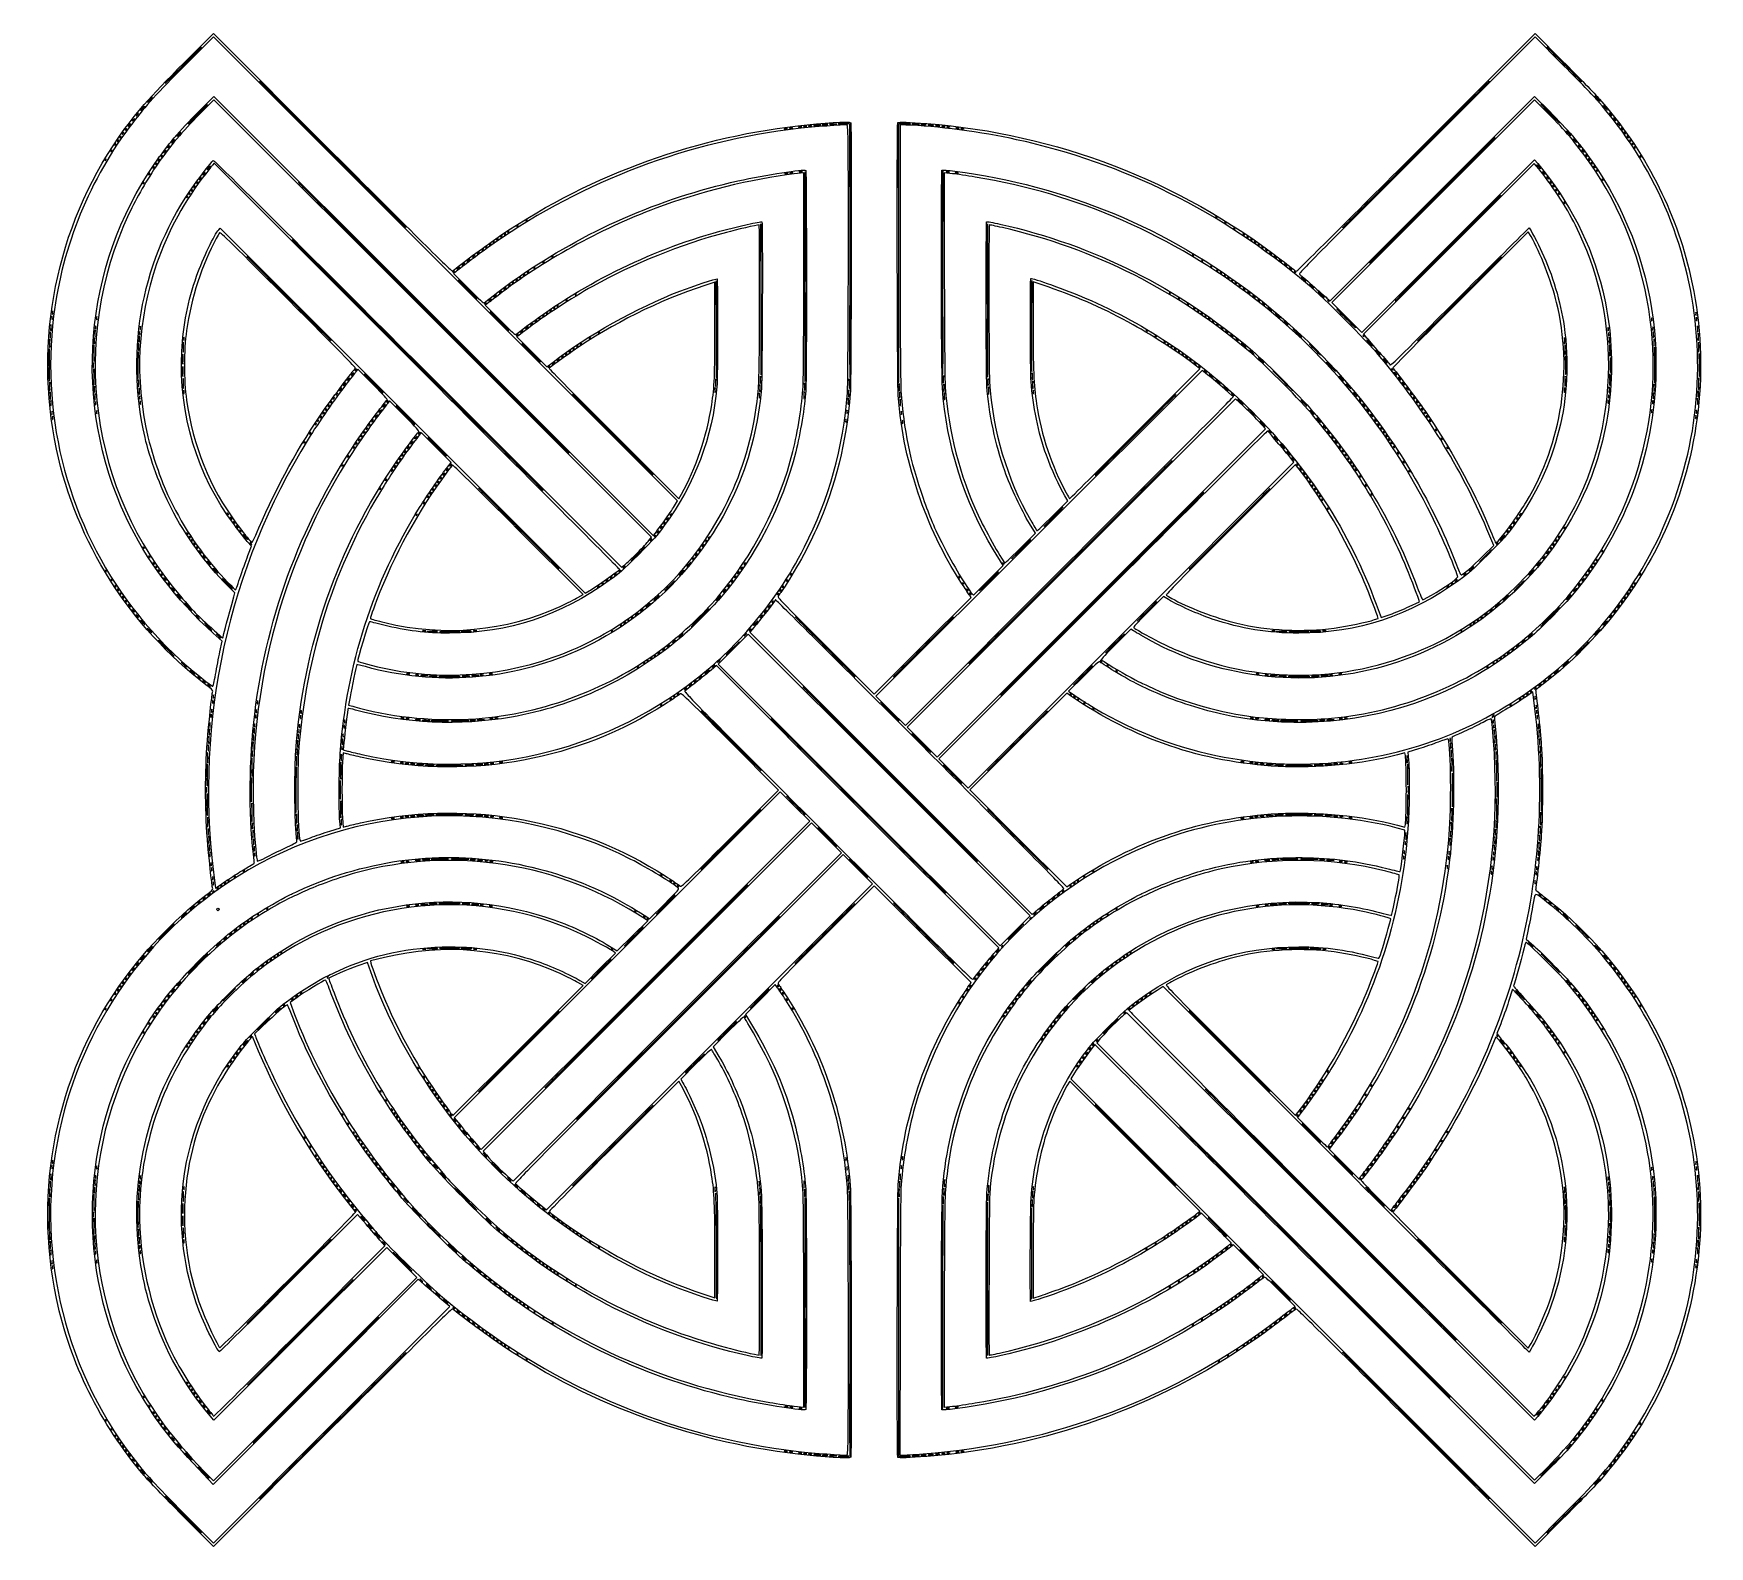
# Model space of a CAD drawing. Extents: x -1096.9 to -1063.6, y 947.9 to 977.9.
import ezdxf

# ---------------------------------------------------------------- set-up
doc = ezdxf.new("R2010")
doc.units = 0
doc.layers.add('Image', color=7, linetype='CONTINUOUS')

msp = doc.modelspace()

# ---------------------------------------------------------------- linework, layer by layer
at = {"layer": 'Image', "color": 7}
for points in [[(-1093.884364, 977.287651), (-1093.303577, 977.868911), (-1090.940186, 975.505513)], [(-1084.180876, 968.470951), (-1084.101607, 968.599372), (-1088.702685, 973.20046), (-1093.303762, 977.801549), (-1093.856477, 977.248355)], [(-1069.461841, 975.505502), (-1067.09845, 977.868911), (-1066.545497, 977.315943)], [(-1066.57357, 977.276652), (-1067.09845, 977.801549), (-1069.445754, 975.454226)], [(-1093.598376, 976.31659), (-1093.292544, 976.622653), (-1088.93573, 972.265854), (-1084.578942, 967.909056), (-1084.548647, 967.951749)], [(-1071.225976, 972.624235), (-1071.161206, 972.571117), (-1069.135451, 974.596883), (-1067.109668, 976.622647), (-1066.815055, 976.327814)], [(-1084.668635, 967.813496), (-1084.616777, 967.879523), (-1088.954647, 972.217406), (-1093.292544, 976.555292), (-1093.570304, 976.277297)], [(-1066.843127, 976.288531), (-1067.109668, 976.555298), (-1069.11939, 974.545565), (-1071.129112, 972.535835), (-1070.831589, 972.238303), (-1070.534065, 971.940774), (-1068.821311, 973.653533), (-1067.108531, 975.366292), (-1067.045084, 975.289404)], [(-1065.667107, 976.363856), (-1065.667001, 976.363858)], [(-1094.949444, 976.073187), (-1094.949312, 976.073206)], [(-1094.87081, 976.174263), (-1094.870704, 976.174258)], [(-1094.792255, 976.27531), (-1094.792123, 976.275305)], [(-1081.325757, 976.04657), (-1081.256278, 976.050089), (-1081.325757, 976.053608)], [(-1081.011379, 976.069025), (-1080.941926, 976.072544), (-1081.011379, 976.076063)], [(-1080.680941, 973.565995), (-1080.683852, 976.083754), (-1080.686762, 973.565995)], [(-1079.715371, 973.521093), (-1079.718281, 976.083762), (-1079.721192, 973.521093)], [(-1079.574533, 976.054529), (-1079.69005, 976.0581), (-1079.69005, 973.569025)], [(-1079.372391, 976.069025), (-1079.302938, 976.072544), (-1079.372391, 976.076063)], [(-1065.577546, 976.251479), (-1065.577651, 976.2515)], [(-1065.498938, 976.150459), (-1065.49907, 976.150453)], [(-1065.420357, 976.049412), (-1065.420489, 976.049406)], [(-1065.358788, 975.96492), (-1065.359026, 975.964896)], [(-1095.23612, 975.674), (-1095.236385, 975.674)], [(-1095.135076, 975.819957), (-1095.13534, 975.819957)], [(-1095.078958, 975.899512), (-1095.07872, 975.899491)], [(-1066.278956, 975.718193), (-1066.279062, 975.718204)], [(-1065.302644, 975.886325), (-1065.302882, 975.886301)], [(-1095.426991, 975.370856), (-1095.427255, 975.370856)], [(-1095.314728, 975.550489), (-1095.314993, 975.550492)], [(-1094.427739, 975.292272), (-1094.428003, 975.292272)], [(-1094.242107, 975.545494), (-1094.241975, 975.545515)], [(-1089.26675, 971.272042), (-1093.291142, 975.296413), (-1093.323077, 975.255386)], [(-1067.026377, 975.184629), (-1067.117526, 975.28997), (-1068.808135, 973.599349), (-1070.498769, 971.90873), (-1070.4458, 971.843809)], [(-1066.127694, 975.521716), (-1066.127826, 975.521711)], [(-1094.562465, 975.090167), (-1094.562729, 975.090167)], [(-1093.467407, 975.107646), (-1093.467275, 975.10764)], [(-1093.366177, 975.230664), (-1093.366072, 975.230672)], [(-1081.598225, 973.110094), (-1081.598225, 975.106452), (-1081.78682, 975.084783)], [(-1081.567904, 973.049521), (-1081.570814, 975.129402), (-1081.573725, 973.049521)], [(-1078.839547, 973.128144), (-1078.842457, 975.14066), (-1078.845368, 973.128144)], [(-1078.650555, 975.08963), (-1078.814491, 975.109395), (-1078.811845, 973.108613)], [(-1066.902261, 975.083815), (-1066.902394, 975.083836)], [(-1065.908936, 975.212646), (-1065.909174, 975.212648)], [(-1094.674754, 974.910521), (-1094.675018, 974.910521)], [(-1093.810201, 974.629848), (-1093.810466, 974.629848)], [(-1093.765328, 974.697195), (-1093.765592, 974.697198)], [(-1093.720402, 974.764566), (-1093.720666, 974.764568)], [(-1066.77333, 974.909528), (-1066.773568, 974.909505)], [(-1066.717185, 974.830937), (-1066.717424, 974.830913)], [(-1093.199199, 973.976496), (-1093.169036, 974.006656), (-1089.550251, 970.387876), (-1085.931492, 966.769096), (-1085.808857, 966.842954)], [(-1087.264304, 974.057226), (-1087.264568, 974.057226)], [(-1087.084652, 974.169502), (-1087.084916, 974.169502)], [(-1082.443648, 972.600428), (-1082.446559, 974.096469), (-1082.449469, 972.600428)], [(-1077.952558, 972.578004), (-1077.955468, 974.096501), (-1077.958379, 972.578004)], [(-1087.881815, 973.641806), (-1087.882079, 973.641806)], [(-1087.803234, 973.69888), (-1087.802995, 973.698885)], [(-1087.735844, 973.742867), (-1087.736109, 973.742867)], [(-1087.511292, 973.90004), (-1087.511557, 973.900042)], [(-1087.443929, 973.94495), (-1087.444194, 973.94495)], [(-1067.17936, 973.841699), (-1067.235557, 973.937066), (-1068.581731, 972.590879)], [(-1088.324939, 973.311225), (-1088.324807, 973.31122)], [(-1088.223842, 973.389793), (-1088.223736, 973.389815)], [(-1088.122797, 973.468412), (-1088.122691, 973.468406)], [(-1086.747837, 973.338663), (-1086.748102, 973.338663)], [(-1086.568185, 973.450939), (-1086.56845, 973.450939)], [(-1072.224514, 973.422133), (-1072.224646, 973.422155)], [(-1072.12347, 973.343568), (-1072.123602, 973.343563)], [(-1088.496706, 973.145977), (-1088.545337, 973.110407), (-1088.246834, 972.811891)], [(-1088.425983, 973.232607), (-1088.425851, 973.232628)], [(-1087.208159, 973.035524), (-1087.208424, 973.035524)], [(-1087.050997, 973.148718), (-1087.050759, 973.148724)], [(-1086.927463, 973.226381), (-1086.927727, 973.226381)], [(-1083.330611, 972.005385), (-1083.333521, 972.962486), (-1083.336432, 972.005385)], [(-1077.076787, 972.072788), (-1077.079697, 972.973744), (-1077.082608, 972.072788)], [(-1072.022425, 973.26495), (-1072.022557, 973.264968)], [(-1071.921381, 973.186382), (-1071.921487, 973.186376)], [(-1071.651665, 972.961907), (-1071.651559, 972.961907)], [(-1087.696183, 972.682483), (-1087.696051, 972.682478)], [(-1087.595139, 972.761051), (-1087.595006, 972.761072)], [(-1087.354103, 972.934477), (-1087.354368, 972.934477)], [(-1086.107863, 972.698691), (-1086.108127, 972.698694)], [(-1083.361144, 972.044736), (-1083.361144, 972.941637), (-1083.56228, 972.874814)], [(-1076.755133, 972.844662), (-1077.051466, 972.948048), (-1077.051466, 972.131837)], [(-1072.752199, 972.714825), (-1072.752331, 972.71482)], [(-1072.651155, 972.636205), (-1072.651287, 972.636226)], [(-1071.494476, 972.827176), (-1071.49437, 972.827176)], [(-1087.867025, 972.51729), (-1087.915629, 972.481672), (-1087.617099, 972.183156)], [(-1087.797227, 972.603865), (-1087.797095, 972.603886)], [(-1086.680448, 972.328195), (-1086.680712, 972.328195)], [(-1086.601893, 972.385282), (-1086.601655, 972.385258)], [(-1086.534504, 972.429237), (-1086.534768, 972.429237)], [(-1086.467114, 972.474153), (-1086.467379, 972.474153)], [(-1086.287489, 972.58641), (-1086.287753, 972.586413)], [(-1072.460284, 972.490247), (-1072.460416, 972.490268)], [(-1096.522524, 972.039876), (-1096.526229, 972.097971), (-1096.529933, 972.039876)], [(-1095.64678, 971.9276), (-1095.650484, 971.985695), (-1095.654188, 971.9276)], [(-1087.168498, 971.975122), (-1087.168366, 971.975143)], [(-1087.067454, 972.05374), (-1087.067321, 972.053735)], [(-1086.977416, 972.120854), (-1086.977654, 972.120846)], [(-1086.826418, 972.227135), (-1086.826683, 972.227135)], [(-1073.543938, 972.203685), (-1073.544176, 972.203661)], [(-1064.74813, 971.905163), (-1064.751834, 971.963258), (-1064.755538, 971.905163)], [(-1063.872227, 972.017439), (-1063.875931, 972.075534), (-1063.879635, 972.017439)], [(-1096.545226, 971.72526), (-1096.548665, 971.806056), (-1096.552105, 971.72526)], [(-1096.533743, 971.893916), (-1096.537447, 971.952011), (-1096.541151, 971.893916)], [(-1095.669772, 971.534085), (-1095.672947, 971.693777), (-1095.676122, 971.534085)], [(-1095.657998, 971.78164), (-1095.661703, 971.839735), (-1095.665407, 971.78164)], [(-1094.782413, 971.657995), (-1094.785852, 971.727461), (-1094.789292, 971.657995)], [(-1094.771036, 971.815324), (-1094.77474, 971.873419), (-1094.778444, 971.815324)], [(-1087.239301, 971.888648), (-1087.287799, 971.85294), (-1086.990672, 971.55581), (-1086.693545, 971.258678), (-1086.570408, 971.354476)], [(-1086.006792, 971.721908), (-1086.007057, 971.721908)], [(-1085.827166, 971.834181), (-1085.827431, 971.834184)], [(-1085.647541, 971.946441), (-1085.647805, 971.946441)], [(-1073.190084, 971.940099), (-1073.190217, 971.940118)], [(-1073.08904, 971.861505), (-1073.089172, 971.861526)], [(-1072.987996, 971.782913), (-1072.988128, 971.782931)], [(-1066.511128, 971.781659), (-1066.514832, 971.839756), (-1066.518536, 971.781659)], [(-1066.500174, 971.601692), (-1066.503614, 971.69379), (-1066.507053, 971.601692)], [(-1065.624112, 971.792888), (-1065.627816, 971.850982), (-1065.631521, 971.792888)], [(-1065.613344, 971.590365), (-1065.616519, 971.705025), (-1065.619694, 971.590365)], [(-1064.737044, 971.747834), (-1064.740483, 971.817301), (-1064.743923, 971.747834)], [(-1064.736779, 971.674854), (-1064.737044, 971.674854)], [(-1064.726619, 971.298162), (-1064.72953, 971.648885), (-1064.73244, 971.298162)], [(-1063.861141, 971.86011), (-1063.86458, 971.929574), (-1063.86802, 971.86011)], [(-1096.556814, 971.298159), (-1096.559725, 971.615188), (-1096.562635, 971.298159)], [(-1095.68025, 971.299072), (-1095.684219, 971.345723), (-1095.688187, 971.299072)], [(-1095.670037, 971.371287), (-1095.669772, 971.371287)], [(-1094.79416, 971.298188), (-1094.797071, 971.559046), (-1094.799981, 971.298188)], [(-1089.252198, 971.324816), (-1085.211825, 967.284462), (-1085.145811, 967.336325)], [(-1086.539742, 971.346379), (-1086.53961, 971.3464)], [(-1086.366123, 971.47584), (-1086.365885, 971.475819)], [(-1086.298733, 971.5198), (-1086.298998, 971.5198)], [(-1086.152763, 971.620847), (-1086.153027, 971.620847)], [(-1074.217594, 971.597371), (-1074.217832, 971.597374)], [(-1073.993042, 971.440211), (-1073.99328, 971.440187)], [(-1073.818814, 971.311386), (-1073.818946, 971.31138)], [(-1066.500439, 971.506259), (-1066.500174, 971.506259)], [(-1066.489194, 971.298283), (-1066.492369, 971.480468), (-1066.495544, 971.298283)], [(-1065.602231, 971.29835), (-1065.605406, 971.446791), (-1065.608581, 971.29835)], [(-1063.839286, 971.298236), (-1063.842196, 971.525383), (-1063.845107, 971.298236)], [(-1095.680514, 971.24855), (-1095.68025, 971.24855)], [(-1095.669772, 971.062532), (-1095.672947, 971.222224), (-1095.676122, 971.062532)], [(-1094.793896, 971.034343), (-1094.79416, 971.034343)], [(-1094.782413, 970.939432), (-1094.785852, 971.008898), (-1094.789292, 970.939432)], [(-1090.604351, 971.032012), (-1090.604245, 971.032033)], [(-1090.525796, 971.13307), (-1090.525664, 971.133088)], [(-1090.144082, 970.914434), (-1090.442585, 971.21295), (-1090.478171, 971.164314)], [(-1090.464439, 971.217617), (-1090.464201, 971.217596)], [(-1083.341194, 970.950653), (-1083.344634, 971.020119), (-1083.348074, 970.950653)], [(-1082.454205, 971.006792), (-1082.457645, 971.076258), (-1082.461084, 971.006792)], [(-1081.573725, 970.966811), (-1081.568169, 970.966811), (-1081.567904, 970.966811)], [(-1080.691657, 970.928031), (-1080.695096, 971.02013), (-1080.698536, 970.928031)], [(-1080.686762, 971.04541), (-1080.681206, 971.04541), (-1080.680941, 971.04541)], [(-1073.631171, 971.134366), (-1073.700598, 971.188444), (-1076.934097, 967.960588), (-1080.167597, 964.732733), (-1079.875655, 964.440799), (-1079.583741, 964.148863), (-1076.327752, 967.404852)], [(-1078.845368, 971.1128), (-1078.839812, 971.1128), (-1078.839547, 971.1128)], [(-1078.827694, 971.018047), (-1078.831133, 971.087514), (-1078.834573, 971.018047)], [(-1077.952822, 971.056671), (-1077.952558, 971.056671)], [(-1077.940652, 970.961911), (-1077.944091, 971.031377), (-1077.947531, 970.961911)], [(-1077.064907, 971.074189), (-1077.068347, 971.143656), (-1077.071786, 971.074189)], [(-1077.053662, 970.905774), (-1077.057102, 970.97524), (-1077.060542, 970.905774)], [(-1075.035844, 969.931462), (-1073.744281, 971.223017), (-1073.810532, 971.274661)], [(-1073.734809, 971.249317), (-1073.735047, 971.24932)], [(-1073.616725, 971.15417), (-1073.616857, 971.154189)], [(-1069.844269, 971.10926), (-1069.844402, 971.109278)], [(-1069.765688, 971.00821), (-1069.76582, 971.008231)], [(-1066.489459, 971.11303), (-1066.489194, 971.11303)], [(-1065.613344, 971.00653), (-1065.616519, 971.121192), (-1065.619694, 971.00653)], [(-1063.850346, 970.927938), (-1063.853521, 971.042598), (-1063.856696, 970.927938)], [(-1063.839021, 971.068072), (-1063.839286, 971.068072)], [(-1096.54512, 970.871966), (-1096.548559, 970.952761), (-1096.551999, 970.871966)], [(-1096.533796, 970.692427), (-1096.537235, 970.761894), (-1096.540675, 970.692427)], [(-1095.670037, 970.899731), (-1095.669772, 970.899731)], [(-1095.657998, 970.816075), (-1095.661703, 970.87417), (-1095.665407, 970.816075)], [(-1095.64678, 970.670115), (-1095.650484, 970.728212), (-1095.654188, 970.670115)], [(-1094.771036, 970.782388), (-1094.77474, 970.840483), (-1094.778444, 970.782388)], [(-1090.839962, 970.728649), (-1090.8402, 970.728641)], [(-1090.761566, 970.829942), (-1090.761434, 970.829936)], [(-1090.682985, 970.930965), (-1090.682853, 970.930986)], [(-1083.352042, 970.805055), (-1083.356011, 970.851706), (-1083.35998, 970.805055)], [(-1083.352307, 970.75453), (-1083.352042, 970.75453)], [(-1083.34093, 970.877675), (-1083.341194, 970.877675)], [(-1082.476298, 970.692779), (-1082.480267, 970.73943), (-1082.484235, 970.692779)], [(-1082.476562, 970.642257), (-1082.476298, 970.642257)], [(-1082.465424, 970.838377), (-1082.468863, 970.907843), (-1082.472303, 970.838377)], [(-1082.465159, 970.765399), (-1082.465424, 970.765399)], [(-1082.453941, 970.933812), (-1082.454205, 970.933812)], [(-1081.589679, 970.703648), (-1081.593119, 970.773112), (-1081.596558, 970.703648)], [(-1081.589415, 970.630668), (-1081.589679, 970.630668)], [(-1081.578461, 970.872061), (-1081.5819, 970.941527), (-1081.58534, 970.872061)], [(-1081.578196, 970.799081), (-1081.578461, 970.799081)], [(-1080.713802, 970.580299), (-1080.717507, 970.638394), (-1080.721211, 970.580299)], [(-1080.702716, 970.73734), (-1080.706156, 970.806807), (-1080.709596, 970.73734)], [(-1080.691921, 970.832598), (-1080.691657, 970.832598)], [(-1079.721192, 970.955598), (-1079.715635, 970.955598), (-1079.715371, 970.955598)], [(-1079.703465, 970.86085), (-1079.706904, 970.930317), (-1079.710344, 970.86085)], [(-1079.692087, 970.70381), (-1079.695792, 970.761904), (-1079.699496, 970.70381)], [(-1078.827429, 970.94507), (-1078.827694, 970.94507)], [(-1078.816475, 970.849635), (-1078.819915, 970.919101), (-1078.823355, 970.849635)], [(-1078.816211, 970.776655), (-1078.816475, 970.776655)], [(-1078.805257, 970.681222), (-1078.808697, 970.750686), (-1078.812136, 970.681222)], [(-1077.940387, 970.888931), (-1077.940652, 970.888931)], [(-1077.929433, 970.793495), (-1077.932873, 970.862962), (-1077.936312, 970.793495)], [(-1077.053398, 970.832797), (-1077.053662, 970.832797)], [(-1073.066471, 970.693703), (-1073.066603, 970.693703)], [(-1069.68708, 970.90719), (-1069.687213, 970.907184)], [(-1069.608499, 970.806116), (-1069.608631, 970.806135)], [(-1066.51089, 970.805074), (-1066.514859, 970.851725), (-1066.518827, 970.805074)], [(-1066.511154, 970.754549), (-1066.51089, 970.754549)], [(-1065.624139, 970.804862), (-1065.627843, 970.862956), (-1065.631547, 970.804862)], [(-1064.748394, 970.692589), (-1064.752099, 970.750683), (-1064.755803, 970.692589)], [(-1064.737282, 970.849629), (-1064.740721, 970.919096), (-1064.744161, 970.849629)], [(-1064.737017, 970.776649), (-1064.737282, 970.776649)], [(-1063.872518, 970.580313), (-1063.876222, 970.638407), (-1063.879926, 970.580313)], [(-1063.861141, 970.72627), (-1063.864845, 970.784365), (-1063.868549, 970.72627)], [(-1096.522207, 970.54683), (-1096.526176, 970.593481), (-1096.530144, 970.54683)], [(-1096.522471, 970.496305), (-1096.522207, 970.496305)], [(-1091.059487, 970.419499), (-1091.059752, 970.419499)], [(-1091.003369, 970.499049), (-1091.003131, 970.499027)], [(-1090.958416, 970.565462), (-1090.958681, 970.565464)], [(-1090.054229, 970.302225), (-1090.054097, 970.302244)], [(-1089.975648, 970.403269), (-1089.975516, 970.403291)], [(-1089.89704, 970.504327), (-1089.896908, 970.504346)], [(-1089.515061, 970.285683), (-1089.813591, 970.584199), (-1089.849204, 970.535611)], [(-1079.680869, 970.557852), (-1079.684573, 970.615947), (-1079.688277, 970.557852)], [(-1072.885734, 970.483721), (-1073.041415, 970.623802), (-1076.295737, 967.369491), (-1079.550059, 964.115179), (-1079.252509, 963.81765), (-1078.954985, 963.520121), (-1075.700636, 966.774477)], [(-1070.473025, 970.480517), (-1070.473131, 970.480536)], [(-1070.394417, 970.379494), (-1070.39455, 970.379489)], [(-1069.322379, 970.407278), (-1069.322617, 970.407254)], [(-1091.261576, 970.127581), (-1091.26184, 970.127584)], [(-1091.21665, 970.194947), (-1091.216914, 970.19495)], [(-1090.251079, 970.037769), (-1090.251344, 970.037769)], [(-1090.194987, 970.117316), (-1090.194749, 970.117292)], [(-1075.700636, 966.774477), (-1072.446261, 970.028834), (-1072.588157, 970.186234)], [(-1071.247831, 970.042507), (-1071.247725, 970.042507)], [(-1070.315836, 970.278447), (-1070.315969, 970.278442)], [(-1070.186905, 970.104108), (-1070.187143, 970.10411)], [(-1070.13076, 970.025513), (-1070.130998, 970.025516)], [(-1069.221334, 970.261318), (-1069.221572, 970.261297)], [(-1091.486128, 969.768301), (-1091.486392, 969.768301)], [(-1091.373839, 969.947943), (-1091.374103, 969.947943)], [(-1090.509339, 969.667251), (-1090.509604, 969.667254)], [(-1090.352124, 969.891811), (-1090.352388, 969.891811)], [(-1089.425288, 969.673255), (-1089.425526, 969.673244)], [(-1089.346892, 969.774527), (-1089.34676, 969.774548)], [(-1089.268311, 969.875606), (-1089.268179, 969.8756)], [(-1088.68255, 969.245077), (-1088.592248, 969.362473), (-1088.88874, 969.65897), (-1089.185232, 969.955465), (-1089.22095, 969.906967)], [(-1089.206954, 969.960135), (-1089.206716, 969.960111)], [(-1085.365865, 969.931766), (-1084.075413, 968.641314), (-1084.021412, 968.738125)], [(-1075.034786, 969.931462), (-1075.035844, 969.931462)], [(-1072.325453, 969.952684), (-1072.325585, 969.952684)], [(-1072.201813, 969.806965), (-1072.201707, 969.806965)], [(-1071.169117, 969.941619), (-1071.16925, 969.941614)], [(-1071.023173, 969.750751), (-1071.023306, 969.750746)], [(-1070.029716, 969.879556), (-1070.029954, 969.879558)], [(-1090.733864, 969.307971), (-1090.734129, 969.307971)], [(-1090.621602, 969.487613), (-1090.621866, 969.487613)], [(-1089.644813, 969.364108), (-1089.645078, 969.36411)], [(-1089.543742, 969.510073), (-1089.544007, 969.510073)], [(-1075.109584, 966.136072), (-1071.88172, 969.369579), (-1071.935801, 969.439003)], [(-1071.80036, 969.265413), (-1071.846292, 969.326161), (-1073.139337, 968.033103)], [(-1071.876455, 969.413897), (-1071.876587, 969.413918)], [(-1070.894242, 969.576439), (-1070.89448, 969.576415)], [(-1070.838097, 969.497844), (-1070.838335, 969.497823)], [(-1089.869365, 969.027283), (-1089.869629, 969.027283)], [(-1089.745884, 969.219084), (-1089.745646, 969.219087)], [(-1089.689739, 969.2977), (-1089.689501, 969.297679)], [(-1088.836431, 968.982372), (-1088.836696, 968.982372)], [(-1088.650588, 969.235385), (-1088.650826, 969.235375)], [(-1089.981627, 968.847641), (-1089.981892, 968.847644)], [(-1088.881358, 968.915967), (-1088.88112, 968.915943)], [(-1076.665519, 968.301861), (-1076.363576, 968.603796), (-1076.424536, 968.704324)], [(-1071.44439, 968.824191), (-1071.444628, 968.82417)], [(-1089.263072, 968.331174), (-1089.263337, 968.331174)], [(-1089.117101, 968.566953), (-1089.117366, 968.566953)], [(-1067.374278, 968.348417), (-1067.374516, 968.348409)], [(-1086.076854, 966.684188), (-1085.974592, 966.744722), (-1087.264595, 968.034743)], [(-1084.406592, 968.090168), (-1084.406804, 968.09016)], [(-1084.283111, 968.258583), (-1084.283323, 968.258573)], [(-1077.306657, 967.660694), (-1077.005905, 967.961451), (-1077.122745, 968.153353)], [(-1076.665625, 968.301861), (-1076.665519, 968.301861)], [(-1068.131965, 967.506537), (-1067.917997, 967.719212), (-1068.054945, 968.042585)], [(-1067.497812, 968.180005), (-1067.498024, 968.179997)], [(-1066.504725, 968.072954), (-1066.50499, 968.072954)], [(-1092.607485, 967.554064), (-1092.550917, 967.703046), (-1092.632594, 967.798171)], [(-1084.536264, 967.91576), (-1084.536529, 967.91576)], [(-1083.46965, 967.882084), (-1083.469914, 967.882084)], [(-1077.30589, 967.660696), (-1077.306657, 967.660694)], [(-1066.774177, 967.668766), (-1066.774441, 967.668766)], [(-1066.718059, 967.748287), (-1066.71782, 967.748292)], [(-1066.616988, 967.893315), (-1066.617252, 967.893315)], [(-1093.545724, 967.572593), (-1093.545856, 967.572588)], [(-1093.467116, 967.471519), (-1093.467248, 967.471538)], [(-1093.360171, 967.342421), (-1093.360277, 967.342432)], [(-1083.710473, 967.551246), (-1083.710711, 967.551238)], [(-1077.941631, 967.026104), (-1077.64707, 967.321006), (-1077.836194, 967.631156)], [(-1066.902923, 967.495353), (-1066.902791, 967.495372)], [(-1066.824315, 967.596397), (-1066.824183, 967.596419)], [(-1065.909651, 967.36562), (-1065.909915, 967.36562)], [(-1065.864751, 967.432985), (-1065.865015, 967.432985)], [(-1065.752462, 967.612624), (-1065.752726, 967.612624)], [(-1094.241816, 967.033626), (-1094.241948, 967.033647)], [(-1085.400817, 967.09711), (-1085.400579, 967.097086)], [(-1085.147611, 967.304239), (-1085.147822, 967.304231)], [(-1083.003136, 967.023551), (-1083.003374, 967.023543)], [(-1082.879629, 967.191966), (-1082.879867, 967.191955)], [(-1082.812292, 967.281797), (-1082.812504, 967.281787)], [(-1081.919985, 967.028774), (-1081.92025, 967.028774)], [(-1081.841404, 967.152276), (-1081.841668, 967.152276)], [(-1078.265057, 966.762904), (-1078.235027, 966.731197), (-1077.940466, 967.026101), (-1077.941631, 967.026104)], [(-1068.642982, 967.034795), (-1068.64322, 967.034785)], [(-1066.128223, 967.057478), (-1066.128091, 967.057497)], [(-1065.000225, 967.152297), (-1065.000489, 967.152294)], [(-1093.949663, 966.674444), (-1093.949557, 966.674446)], [(-1092.898712, 966.702238), (-1092.878074, 966.777041), (-1093.021928, 966.920895)], [(-1085.652832, 966.911283), (-1085.653071, 966.911272)], [(-1083.143313, 966.838226), (-1083.143471, 966.83821)], [(-1083.070499, 966.933733), (-1083.070737, 966.933722)], [(-1082.099637, 966.759311), (-1082.099902, 966.759311)], [(-1082.043519, 966.838861), (-1082.043281, 966.83884)], [(-1081.998566, 966.905271), (-1081.998831, 966.905271)], [(-1081.160208, 965.725558), (-1080.201014, 964.766359), (-1079.241264, 965.7261), (-1078.281514, 966.685842), (-1078.301623, 966.716338)], [(-1075.665314, 966.742428), (-1078.921303, 963.486437), (-1078.629362, 963.194501), (-1078.337421, 962.902567), (-1075.109584, 966.136072)], [(-1074.366025, 966.643625), (-1074.468022, 966.704429), (-1074.769012, 966.403449)], [(-1069.594185, 966.504803), (-1069.39035, 966.598966), (-1069.406225, 966.648705)], [(-1068.811389, 966.911291), (-1068.811627, 966.911283)], [(-1066.206645, 966.956201), (-1066.206857, 966.956193)], [(-1065.202314, 966.837924), (-1065.202578, 966.837924)], [(-1065.157414, 966.90529), (-1065.157678, 966.90529)], [(-1065.112487, 966.972655), (-1065.112752, 966.972655)], [(-1094.949153, 966.505957), (-1094.949285, 966.505952)], [(-1094.870572, 966.404883), (-1094.870704, 966.404902)], [(-1084.889563, 966.37261), (-1084.88943, 966.372604)], [(-1084.788518, 966.451178), (-1084.788386, 966.451199)], [(-1082.419465, 966.327694), (-1082.41936, 966.327689)], [(-1082.340911, 966.42872), (-1082.340778, 966.428738)], [(-1082.262276, 966.529764), (-1082.262171, 966.529785)], [(-1070.279297, 966.247287), (-1070.208892, 966.270121), (-1070.225296, 966.321487)], [(-1070.249055, 966.553267), (-1070.151795, 966.2887), (-1069.974894, 966.34967)], [(-1068.048119, 966.37262), (-1068.047987, 966.372615)], [(-1067.947075, 966.451191), (-1067.946942, 966.451209)], [(-1065.578075, 966.32771), (-1065.577942, 966.327704)], [(-1065.499467, 966.428736), (-1065.499335, 966.428754)], [(-1065.420886, 966.52978), (-1065.420754, 966.529801)], [(-1065.359529, 966.614336), (-1065.359291, 966.614312)], [(-1094.791964, 966.303834), (-1094.792096, 966.303855)], [(-1094.668192, 966.158014), (-1094.668086, 966.158017)], [(-1093.584723, 966.264583), (-1093.584829, 966.264567)], [(-1088.967691, 966.015922), (-1089.07109, 966.012641), (-1088.967691, 966.00936)], [(-1088.293983, 966.015922), (-1088.397355, 966.012641), (-1088.293983, 966.00936)], [(-1085.389546, 966.029532), (-1085.38981, 966.029532)], [(-1085.20992, 966.1418), (-1085.210185, 966.141803)], [(-1085.063949, 966.242855), (-1085.064214, 966.242855)], [(-1084.985395, 966.29995), (-1084.985156, 966.299928)], [(-1082.589196, 966.09335), (-1082.669391, 965.999499), (-1079.870258, 963.200374), (-1077.071125, 960.401249), (-1076.959735, 960.497558)], [(-1082.643885, 966.057988), (-1082.644097, 966.057978)], [(-1075.062673, 966.025548), (-1075.115775, 966.056671), (-1075.412875, 965.759575)], [(-1072.125957, 966.015949), (-1072.229329, 966.012668), (-1072.125957, 966.009387)], [(-1071.452301, 966.015938), (-1071.555674, 966.012657), (-1071.452301, 966.009376)], [(-1068.548129, 966.029543), (-1068.548393, 966.029543)], [(-1068.368476, 966.141819), (-1068.368741, 966.141819)], [(-1068.289922, 966.198916), (-1068.289684, 966.198892)], [(-1068.222532, 966.242866), (-1068.222797, 966.242866)], [(-1093.174249, 965.609482), (-1093.128291, 965.817601), (-1093.305747, 965.97697)], [(-1093.163718, 965.888515), (-1093.163613, 965.888517)], [(-1084.260807, 965.743867), (-1084.260674, 965.743862)], [(-1082.73387, 965.968387), (-1082.733738, 965.968408)], [(-1067.41939, 965.743851), (-1067.419257, 965.743872)], [(-1084.749598, 965.389563), (-1084.749862, 965.389563)], [(-1084.682209, 965.434479), (-1084.682473, 965.434479)], [(-1084.536264, 965.535521), (-1084.536529, 965.535521)], [(-1077.829871, 959.627433), (-1077.733562, 959.738833), (-1080.532616, 962.537908), (-1083.331696, 965.336983), (-1083.437238, 965.246048)], [(-1083.362573, 965.33965), (-1083.362467, 965.339671)], [(-1083.261528, 965.440691), (-1083.261423, 965.440713)], [(-1067.908154, 965.389571), (-1067.908419, 965.389571)], [(-1067.840791, 965.434482), (-1067.841056, 965.434482)], [(-1067.694821, 965.535531), (-1067.695085, 965.535531)], [(-1067.610048, 965.597669), (-1067.610286, 965.597658)], [(-1093.680185, 965.169951), (-1093.680079, 965.169954)], [(-1093.568187, 965.080033), (-1093.568293, 965.080051)], [(-1093.467116, 965.001465), (-1093.467248, 965.001459)], [(-1089.118107, 965.133375), (-1089.048627, 965.136894), (-1089.118107, 965.140413)], [(-1088.10761, 965.133375), (-1088.038157, 965.136894), (-1088.10761, 965.140413)], [(-1084.873079, 965.310969), (-1084.873344, 965.310969)], [(-1083.626098, 965.120416), (-1083.626256, 965.1204)], [(-1076.04515, 965.127351), (-1076.34659, 964.825895), (-1076.22303, 964.741758)], [(-1072.276346, 965.133399), (-1072.206893, 965.136918), (-1072.276346, 965.140437)], [(-1071.265876, 965.133399), (-1071.196396, 965.136918), (-1071.265876, 965.140437)], [(-1068.031662, 965.310979), (-1068.031926, 965.310979)], [(-1066.891493, 965.036292), (-1066.891731, 965.036281)], [(-1066.784654, 965.120403), (-1066.784813, 965.120411)], [(-1093.366072, 964.922846), (-1093.366204, 964.922867)], [(-1090.594191, 964.715373), (-1090.622739, 964.549789), (-1090.569294, 964.535872)], [(-1084.154524, 964.727137), (-1084.154788, 964.727137)], [(-1083.923807, 964.890316), (-1083.924019, 964.890308)], [(-1083.822948, 964.969138), (-1083.822815, 964.969156)], [(-1076.308543, 964.735021), (-1076.385457, 964.787242), (-1077.344598, 963.828083), (-1078.303766, 962.868923), (-1077.344598, 961.909761), (-1076.385457, 960.950601), (-1076.308569, 961.002822)], [(-1067.313106, 964.727147), (-1067.313371, 964.727147)], [(-1067.100778, 964.483408), (-1067.140095, 964.814605), (-1067.268207, 964.72607)], [(-1067.167136, 964.828194), (-1067.1674, 964.828194)], [(-1066.981504, 964.969154), (-1066.981372, 964.969172)], [(-1090.403903, 964.491896), (-1090.404829, 964.491877)], [(-1084.412757, 964.558719), (-1084.413021, 964.558719)], [(-1067.57134, 964.558735), (-1067.571604, 964.558735)], [(-1093.378719, 964.023387), (-1093.382423, 964.081482), (-1093.386127, 964.023387)], [(-1093.367262, 964.158333), (-1093.371231, 964.204984), (-1093.3752, 964.158333)], [(-1093.367527, 964.107811), (-1093.367262, 964.107811)], [(-1092.491518, 964.046059), (-1092.495487, 964.092708), (-1092.499455, 964.046059)], [(-1092.491783, 963.995535), (-1092.491518, 963.995535)], [(-1089.084425, 964.246402), (-1089.014946, 964.249921), (-1089.084425, 964.25344)], [(-1088.815371, 964.235596), (-1088.64445, 964.238692), (-1088.815371, 964.241788)], [(-1088.411193, 964.235596), (-1088.240246, 964.238692), (-1088.411193, 964.241788)], [(-1087.995347, 964.257626), (-1087.925868, 964.261145), (-1087.995347, 964.264664)], [(-1072.242744, 964.246421), (-1072.173291, 964.249939), (-1072.242744, 964.253458)], [(-1071.973715, 964.23562), (-1071.802768, 964.238716), (-1071.973715, 964.241811)], [(-1071.569432, 964.23562), (-1071.398511, 964.238716), (-1071.569432, 964.241811)], [(-1071.153586, 964.257649), (-1071.084133, 964.261168), (-1071.153586, 964.264687)], [(-1067.902969, 964.023636), (-1067.906937, 964.070285), (-1067.910906, 964.023636)], [(-1067.027356, 964.135909), (-1067.031325, 964.182561), (-1067.035294, 964.135909)], [(-1067.027621, 964.085387), (-1067.027356, 964.085387)], [(-1067.016482, 963.989592), (-1067.019922, 964.059058), (-1067.023361, 963.989592)], [(-1093.40105, 963.709015), (-1093.404754, 963.767109), (-1093.408458, 963.709015)], [(-1093.389964, 963.866058), (-1093.393403, 963.935522), (-1093.396843, 963.866058)], [(-1093.389699, 963.793078), (-1093.389964, 963.793078)], [(-1092.525411, 963.596739), (-1092.529115, 963.654833), (-1092.532819, 963.596739)], [(-1092.514325, 963.753782), (-1092.517765, 963.823249), (-1092.521204, 963.753782)], [(-1092.51406, 963.680802), (-1092.514325, 963.680802)], [(-1092.502948, 963.911111), (-1092.506652, 963.969206), (-1092.510356, 963.911111)], [(-1091.638448, 963.630423), (-1091.642153, 963.688517), (-1091.645857, 963.630423)], [(-1091.627362, 963.787464), (-1091.630802, 963.85693), (-1091.634241, 963.787464)], [(-1091.615774, 963.933784), (-1091.619742, 963.980432), (-1091.623711, 963.933784)], [(-1091.616038, 963.883259), (-1091.615774, 963.883259)], [(-1090.740241, 963.832517), (-1090.743945, 963.890614), (-1090.747649, 963.832517)], [(-1090.715635, 963.812927), (-1090.728864, 963.664022), (-1090.647028, 963.64185)], [(-1083.057879, 961.909703), (-1082.098685, 962.868902), (-1083.057879, 963.828101)], [(-1069.410723, 963.684046), (-1069.618844, 963.61898), (-1069.606674, 963.461129)], [(-1068.7676, 963.753957), (-1068.771305, 963.812051), (-1068.775009, 963.753957)], [(-1068.756514, 963.596628), (-1068.759954, 963.666094), (-1068.763394, 963.596628)], [(-1067.903233, 963.973111), (-1067.902969, 963.973111)], [(-1067.892121, 963.877316), (-1067.89556, 963.946783), (-1067.899, 963.877316)], [(-1067.891856, 963.804336), (-1067.892121, 963.804336)], [(-1067.880744, 963.720275), (-1067.884448, 963.77837), (-1067.888152, 963.720275)], [(-1067.016218, 963.916612), (-1067.016482, 963.916612)], [(-1067.005105, 963.832549), (-1067.008809, 963.890643), (-1067.012513, 963.832549)], [(-1066.994019, 963.675219), (-1066.997459, 963.744686), (-1067.000898, 963.675219)], [(-1093.424068, 963.169458), (-1093.426979, 963.385366), (-1093.429889, 963.169455)], [(-1092.537238, 963.326692), (-1092.540413, 963.508876), (-1092.543588, 963.326692)], [(-1091.661626, 962.877432), (-1091.664536, 963.329234), (-1091.667447, 962.877432)], [(-1091.649984, 963.450461), (-1091.653424, 963.54256), (-1091.656863, 963.450459)], [(-1091.650249, 963.355026), (-1091.649984, 963.355026)], [(-1090.762678, 963.518147), (-1090.766382, 963.576242), (-1090.770086, 963.518147)], [(-1090.667242, 963.587539), (-1090.732092, 963.60561), (-1090.743469, 963.428321)], [(-1090.363263, 963.574564), (-1090.363818, 963.574564)], [(-1089.196582, 963.370652), (-1089.127129, 963.374171), (-1089.196582, 963.37769)], [(-1088.029029, 963.37065), (-1087.959576, 963.374169), (-1088.029029, 963.377688)], [(-1072.355033, 963.370663), (-1072.285553, 963.374182), (-1072.355033, 963.377701)], [(-1071.187347, 963.370673), (-1071.117894, 963.374192), (-1071.187347, 963.377711)], [(-1069.670226, 963.556099), (-1069.678693, 963.606724), (-1069.82469, 963.567931)], [(-1069.632259, 963.484362), (-1069.635698, 963.553829), (-1069.639138, 963.484362)], [(-1069.631994, 963.411385), (-1069.632259, 963.411385)], [(-1069.62149, 963.180748), (-1069.624665, 963.385416), (-1069.627576, 963.180745)], [(-1068.745614, 963.371753), (-1068.748789, 963.497681), (-1068.751964, 963.371753)], [(-1067.869631, 963.562946), (-1067.873071, 963.63241), (-1067.87651, 963.562944)], [(-1067.869366, 963.489966), (-1067.869631, 963.489966)], [(-1067.858783, 963.259329), (-1067.861958, 963.463997), (-1067.865133, 963.259329)], [(-1066.993754, 963.602242), (-1066.994019, 963.602242)], [(-1066.983118, 963.450347), (-1066.986293, 963.576273), (-1066.989468, 963.450347)], [(-1092.548403, 962.877527), (-1092.551314, 963.115911), (-1092.554224, 962.877527)], [(-1092.537503, 963.141438), (-1092.537238, 963.141438)], [(-1090.785723, 962.877591), (-1090.788898, 963.059775), (-1090.792073, 962.877591)], [(-1067.859048, 963.05162), (-1067.858783, 963.05162)], [(-1067.847459, 962.877683), (-1067.850634, 963.026122), (-1067.853809, 962.877683)], [(-1066.972032, 962.877472), (-1066.974942, 963.295585), (-1066.977853, 962.877472)], [(-1093.43444, 962.878384), (-1093.438409, 962.925036), (-1093.442378, 962.878384)], [(-1093.434705, 962.827862), (-1093.43444, 962.827862)], [(-1093.424015, 962.585626), (-1093.426926, 962.801534), (-1093.429836, 962.585623)], [(-1093.423804, 962.95052), (-1093.424068, 962.95052)], [(-1090.785987, 962.692335), (-1090.785723, 962.692335)], [(-1084.736898, 958.995399), (-1081.480909, 962.251391), (-1081.77285, 962.543306), (-1082.064765, 962.835223), (-1085.296756, 959.603229), (-1088.528748, 956.371235), (-1088.404711, 956.22019)], [(-1069.621517, 962.574458), (-1069.624692, 962.779126), (-1069.627602, 962.574455)], [(-1069.609796, 962.878075), (-1069.613235, 962.947541), (-1069.616675, 962.878075)], [(-1069.609531, 962.805095), (-1069.609796, 962.805095)], [(-1067.858783, 962.495855), (-1067.861958, 962.700524), (-1067.865133, 962.495855)], [(-1093.423751, 962.366688), (-1093.424015, 962.366688)], [(-1092.548139, 962.636135), (-1092.548403, 962.636135)], [(-1092.537132, 962.428479), (-1092.540307, 962.610663), (-1092.543482, 962.428479)], [(-1091.649984, 962.305249), (-1091.653424, 962.397348), (-1091.656863, 962.305249)], [(-1089.196582, 962.360153), (-1089.127129, 962.363672), (-1089.196582, 962.367191)], [(-1088.028923, 962.360172), (-1087.95947, 962.36369), (-1088.028923, 962.367209)], [(-1072.355033, 962.360174), (-1072.285553, 962.363693), (-1072.355033, 962.367212)], [(-1071.187347, 962.360182), (-1071.117894, 962.363701), (-1071.187347, 962.36722)], [(-1069.632259, 962.271785), (-1069.635698, 962.341251), (-1069.639138, 962.271785)], [(-1068.745614, 962.383741), (-1068.748789, 962.509666), (-1068.751964, 962.383741)], [(-1066.98288, 962.305136), (-1066.986055, 962.431064), (-1066.98923, 962.305136)], [(-1093.400917, 962.047339), (-1093.404621, 962.105433), (-1093.408326, 962.047339)], [(-1092.537397, 962.243226), (-1092.537132, 962.243226)], [(-1092.525226, 962.159604), (-1092.52893, 962.217699), (-1092.532634, 962.159604)], [(-1092.51414, 962.002275), (-1092.517579, 962.071741), (-1092.521019, 962.002275)], [(-1091.650249, 962.209817), (-1091.649984, 962.209817)], [(-1091.638343, 962.125931), (-1091.642047, 962.184025), (-1091.645751, 962.125931)], [(-1091.627256, 961.968601), (-1091.630696, 962.038068), (-1091.634136, 961.968601)], [(-1090.99305, 962.05403), (-1090.784479, 962.117403), (-1090.796915, 962.250753)], [(-1090.762704, 962.238201), (-1090.766408, 962.296298), (-1090.770112, 962.238201)], [(-1090.743469, 962.309499), (-1090.732092, 962.132209), (-1090.667242, 962.15028)], [(-1087.470864, 955.209505), (-1087.360797, 955.114028), (-1084.106502, 958.368337), (-1080.85218, 961.622645), (-1081.149704, 961.920175), (-1081.447254, 962.217707), (-1084.702687, 958.962252), (-1087.958147, 955.706798), (-1087.891975, 955.632638)], [(-1069.684223, 961.977917), (-1069.677873, 962.073329), (-1069.830008, 962.112773)], [(-1069.824717, 962.169912), (-1069.678693, 962.131119), (-1069.670226, 962.181697)], [(-1069.654722, 961.957412), (-1069.658161, 962.026879), (-1069.661601, 961.957412)], [(-1069.631994, 962.198805), (-1069.632259, 962.198805)], [(-1068.7676, 962.002468), (-1068.771305, 962.060565), (-1068.775009, 962.002471)], [(-1068.756514, 962.159512), (-1068.759954, 962.228978), (-1068.763394, 962.159512)], [(-1067.880611, 962.036152), (-1067.884315, 962.094247), (-1067.88802, 962.036152)], [(-1067.869525, 962.193193), (-1067.872965, 962.262659), (-1067.876404, 962.193193)], [(-1067.869261, 962.120216), (-1067.869525, 962.120216)], [(-1067.859048, 962.288147), (-1067.858783, 962.288147)], [(-1066.993781, 962.080909), (-1066.99722, 962.150373), (-1067.00066, 962.080909)], [(-1066.993516, 962.007929), (-1066.993781, 962.007929)], [(-1093.389831, 961.890007), (-1093.393271, 961.959473), (-1093.39671, 961.890007)], [(-1093.389567, 961.81703), (-1093.389831, 961.81703)], [(-1093.378481, 961.732966), (-1093.382185, 961.791061), (-1093.385889, 961.732966)], [(-1092.513875, 961.929298), (-1092.51414, 961.929298)], [(-1092.502763, 961.845234), (-1092.506467, 961.903329), (-1092.510171, 961.845234)], [(-1092.491333, 961.71072), (-1092.495301, 961.757371), (-1092.49927, 961.71072)], [(-1092.491597, 961.660195), (-1092.491333, 961.660195)], [(-1091.380453, 961.922381), (-1091.380347, 961.922381)], [(-1068.778977, 961.845139), (-1068.782417, 961.914603), (-1068.785857, 961.845136)], [(-1067.902863, 961.733225), (-1067.906831, 961.779874), (-1067.9108, 961.733225)], [(-1067.903127, 961.682701), (-1067.902863, 961.682701)], [(-1067.891988, 961.878823), (-1067.895428, 961.948289), (-1067.898867, 961.878823)], [(-1067.891724, 961.805843), (-1067.891988, 961.805843)], [(-1067.027118, 961.620939), (-1067.031087, 961.66759), (-1067.035056, 961.620939)], [(-1067.016244, 961.766536), (-1067.019684, 961.836003), (-1067.023123, 961.766536)], [(-1067.015979, 961.693556), (-1067.016244, 961.693556)], [(-1067.004867, 961.923866), (-1067.008571, 961.98196), (-1067.012275, 961.923866)], [(-1093.367024, 961.598452), (-1093.370993, 961.645103), (-1093.374962, 961.598452)], [(-1093.367289, 961.547927), (-1093.367024, 961.547927)], [(-1092.263579, 961.532012), (-1092.263738, 961.532012)], [(-1089.08432, 961.484403), (-1089.01484, 961.487922), (-1089.08432, 961.491441)], [(-1088.815265, 961.496056), (-1088.644344, 961.499151), (-1088.815265, 961.502247)], [(-1088.411087, 961.496056), (-1088.24014, 961.499151), (-1088.411087, 961.502247)], [(-1086.843405, 954.660233), (-1086.698413, 954.541387), (-1083.466528, 957.77326), (-1080.234669, 961.005132), (-1080.526583, 961.297049), (-1080.818498, 961.588964), (-1084.074487, 958.332975)], [(-1072.242744, 961.484414), (-1072.173291, 961.487933), (-1072.242744, 961.491452)], [(-1071.973715, 961.496066), (-1071.802768, 961.499162), (-1071.973715, 961.502257)], [(-1071.569511, 961.496077), (-1071.398591, 961.499172), (-1071.569511, 961.502268)], [(-1071.153666, 961.473198), (-1071.084213, 961.476717), (-1071.153666, 961.480236)], [(-1067.027383, 961.570414), (-1067.027118, 961.570414)], [(-1093.302095, 961.242447), (-1093.26336, 960.921904), (-1093.134985, 961.011479)], [(-1092.990363, 961.078159), (-1092.990628, 961.078159)], [(-1092.866856, 961.156751), (-1092.86712, 961.156754)], [(-1092.848229, 961.20091), (-1092.848123, 961.20091)], [(-1092.687204, 961.269027), (-1092.687468, 961.26903)], [(-1076.149026, 961.07817), (-1076.14929, 961.07817)], [(-1076.025518, 961.156765), (-1076.025783, 961.156765)], [(-1075.845866, 961.269046), (-1075.846131, 961.269046)], [(-1093.467143, 960.736357), (-1093.46701, 960.736352)], [(-1093.366098, 960.814949), (-1093.365966, 960.814944)], [(-1093.293496, 960.864836), (-1093.293761, 960.864836)], [(-1093.136308, 960.977112), (-1093.136572, 960.977112)], [(-1078.301438, 959.021474), (-1078.281329, 959.051967), (-1079.241079, 960.011711), (-1080.200828, 960.97145), (-1081.160022, 960.012254)], [(-1076.626096, 960.736373), (-1076.625964, 960.736368)], [(-1076.524999, 960.814965), (-1076.524893, 960.81496)], [(-1076.29497, 960.977128), (-1076.295234, 960.977128)], [(-1066.981001, 960.768695), (-1066.981134, 960.768713)], [(-1066.879957, 960.6901), (-1066.880089, 960.690122)], [(-1093.56816, 960.657742), (-1093.568055, 960.65776)], [(-1092.406507, 960.404506), (-1092.406772, 960.404506)], [(-1092.226882, 960.516782), (-1092.227146, 960.516782)], [(-1089.118001, 960.597425), (-1089.048521, 960.600944), (-1089.118001, 960.604463)], [(-1088.107504, 960.597427), (-1088.038051, 960.600946), (-1088.107504, 960.604465)], [(-1084.711842, 960.352013), (-1084.656544, 960.311892), (-1084.360449, 960.607987)], [(-1077.092398, 960.337165), (-1077.092662, 960.337165)], [(-1076.990612, 960.438527), (-1076.990771, 960.438511)], [(-1076.72714, 960.657758), (-1076.727008, 960.657776)], [(-1075.565196, 960.404517), (-1075.565461, 960.404517)], [(-1075.385544, 960.516793), (-1075.385809, 960.516793)], [(-1072.276425, 960.597443), (-1072.206972, 960.600962), (-1072.276425, 960.604481)], [(-1071.265955, 960.597438), (-1071.196475, 960.600957), (-1071.265955, 960.604476)], [(-1066.778913, 960.611535), (-1066.779045, 960.61153)], [(-1066.632704, 960.488107), (-1066.632598, 960.488107)], [(-1092.939458, 960.028999), (-1092.939325, 960.029018)], [(-1092.838413, 960.107588), (-1092.838281, 960.10761)], [(-1092.676012, 960.225825), (-1092.675774, 960.225802)], [(-1092.608623, 960.269775), (-1092.608887, 960.269778)], [(-1085.450029, 959.775597), (-1085.296121, 959.682498), (-1084.992962, 959.979668), (-1084.689829, 960.276834), (-1084.73404, 960.305949)], [(-1076.098384, 960.029015), (-1076.098252, 960.029034)], [(-1075.99734, 960.107604), (-1075.997208, 960.107625)], [(-1075.834939, 960.225844), (-1075.834701, 960.225823)], [(-1075.767549, 960.269804), (-1075.767814, 960.269804)], [(-1067.235372, 960.103442), (-1067.277176, 959.914136), (-1067.169279, 959.821502)], [(-1093.046085, 959.944465), (-1093.045952, 959.944449)], [(-1088.967585, 959.728478), (-1089.070985, 959.725197), (-1088.967585, 959.721916)], [(-1088.293956, 959.728478), (-1088.397329, 959.725197), (-1088.293956, 959.721916)], [(-1086.036822, 959.093192), (-1085.935699, 959.031499), (-1085.633253, 959.333941), (-1085.330835, 959.636384), (-1085.380444, 959.670968)], [(-1077.731895, 959.697508), (-1077.73179, 959.697492)], [(-1077.65379, 959.77578), (-1077.654055, 959.77578)], [(-1076.204959, 959.944507), (-1076.204853, 959.944491)], [(-1072.126036, 959.728488), (-1072.229409, 959.725207), (-1072.126036, 959.721926)], [(-1071.45238, 959.728491), (-1071.555753, 959.72521), (-1071.45238, 959.721929)], [(-1094.870598, 959.332883), (-1094.870466, 959.332902)], [(-1094.791991, 959.433927), (-1094.791858, 959.433949)], [(-1092.400528, 959.332891), (-1092.400395, 959.33291)], [(-1092.226908, 959.462352), (-1092.22667, 959.462328)], [(-1092.080911, 959.562441), (-1092.081176, 959.562441)], [(-1092.013548, 959.607351), (-1092.013813, 959.607351)], [(-1091.946185, 959.652262), (-1091.94645, 959.652262)], [(-1090.217504, 959.355947), (-1090.249412, 959.450268), (-1090.442876, 959.382466)], [(-1089.912174, 959.54682), (-1090.190251, 959.478671), (-1090.181256, 959.434544)], [(-1078.029525, 959.33291), (-1078.029393, 959.332931)], [(-1077.950891, 959.433957), (-1077.950785, 959.433978)], [(-1075.559428, 959.332907), (-1075.559322, 959.332925)], [(-1075.469443, 959.400045), (-1075.469681, 959.400034)], [(-1075.385835, 959.462368), (-1075.385597, 959.462344)], [(-1075.307254, 959.518507), (-1075.307016, 959.518483)], [(-1075.239838, 959.562462), (-1075.240102, 959.562462)], [(-1075.172475, 959.607378), (-1075.17274, 959.607378)], [(-1075.105112, 959.652293), (-1075.105377, 959.652293)], [(-1070.225587, 959.416378), (-1070.209183, 959.467744), (-1070.279588, 959.490577)], [(-1065.577572, 959.410186), (-1065.577704, 959.410181)], [(-1094.94918, 959.231857), (-1094.949047, 959.231852)], [(-1092.512632, 959.242583), (-1092.512526, 959.242591)], [(-1091.025541, 959.15825), (-1091.025806, 959.15825)], [(-1087.264224, 957.703121), (-1085.974195, 958.993142), (-1086.076563, 959.05357)], [(-1082.11747, 958.948216), (-1082.163164, 959.009176), (-1082.458888, 958.712885), (-1082.754587, 958.416594), (-1082.557287, 958.087669)], [(-1078.181502, 959.136769), (-1078.181264, 959.136745)], [(-1078.108133, 959.231881), (-1078.108001, 959.231876)], [(-1075.67132, 959.242623), (-1075.671453, 959.242631)], [(-1065.498964, 959.309139), (-1065.499097, 959.309134)], [(-1065.420383, 959.208063), (-1065.420515, 959.208084)], [(-1065.358815, 959.123598), (-1065.359053, 959.123574)], [(-1065.30267, 959.045006), (-1065.302908, 959.044982)], [(-1095.314463, 958.709144), (-1095.314728, 958.709144)], [(-1095.235856, 958.832646), (-1095.23612, 958.832649)], [(-1095.134811, 958.978603), (-1095.135076, 958.978606)], [(-1094.241842, 958.704162), (-1094.24171, 958.704156)], [(-1091.643952, 958.756975), (-1091.782831, 958.656288), (-1091.692529, 958.419467)], [(-1091.72166, 958.732536), (-1091.721422, 958.732538)], [(-1091.636861, 958.793739), (-1091.637099, 958.793731)], [(-1088.039083, 955.78867), (-1087.992913, 955.73941), (-1084.736898, 958.995399)], [(-1082.043387, 958.899019), (-1082.043625, 958.898996)], [(-1078.42849, 958.776528), (-1078.428755, 958.776528)], [(-1077.310758, 958.816218), (-1077.310996, 958.816207)], [(-1077.232362, 958.91749), (-1077.23223, 958.917511)], [(-1074.964221, 958.670253), (-1074.964433, 958.670245)], [(-1074.795788, 958.793755), (-1074.796026, 958.793747)], [(-1070.847437, 955.345205), (-1074.472679, 958.970449), (-1074.594599, 958.895876)], [(-1067.352794, 958.714338), (-1067.545305, 958.921509), (-1067.624018, 958.676634)], [(-1066.12772, 958.680368), (-1066.127852, 958.680386)], [(-1095.426726, 958.529502), (-1095.426991, 958.529505)], [(-1094.427474, 958.450916), (-1094.427739, 958.450916)], [(-1093.365939, 958.389308), (-1093.365807, 958.389315)], [(-1078.507072, 958.653026), (-1078.507336, 958.653026)], [(-1077.620109, 958.395758), (-1077.619871, 958.395737)], [(-1077.563964, 958.47436), (-1077.563726, 958.474337)], [(-1077.434266, 958.647803), (-1077.434504, 958.647795)], [(-1076.513357, 958.400563), (-1076.513516, 958.400571)], [(-1067.045401, 950.448476), (-1067.108795, 950.371541), (-1071.14975, 954.41249), (-1075.190705, 958.453443), (-1075.249945, 958.40849)], [(-1075.217428, 958.463116), (-1075.21719, 958.463092)], [(-1075.132602, 958.546756), (-1075.13284, 958.546745)], [(-1094.674489, 958.069172), (-1094.674754, 958.069175)], [(-1094.5622, 958.248814), (-1094.562465, 958.248814)], [(-1093.467142, 958.266266), (-1093.46701, 958.266284)], [(-1092.223812, 958.282434), (-1092.485538, 958.035663), (-1092.469399, 957.984961)], [(-1083.09619, 958.077104), (-1083.396969, 957.776347), (-1083.280181, 957.58436)], [(-1076.738147, 958.108881), (-1076.738385, 958.108873)], [(-1076.670784, 958.198702), (-1076.671022, 958.198691)], [(-1076.609639, 958.28345), (-1076.609401, 958.283456)], [(-1067.778323, 958.234913), (-1067.853941, 958.038065), (-1067.811581, 957.981865)], [(-1066.9025, 958.242509), (-1066.902632, 958.242503)], [(-1066.773568, 958.068193), (-1066.773806, 958.068172)], [(-1093.809963, 957.788489), (-1093.810228, 957.788492)], [(-1093.765063, 957.855844), (-1093.765328, 957.855844)], [(-1093.720137, 957.92321), (-1093.720402, 957.92321)], [(-1092.409682, 957.692551), (-1092.531073, 957.979314), (-1092.604839, 957.894246)], [(-1092.546287, 957.996571), (-1092.546525, 957.996563)], [(-1088.577881, 956.439889), (-1088.554068, 956.4131), (-1087.264224, 957.703121)], [(-1076.861654, 957.940468), (-1076.861892, 957.940458)], [(-1075.907329, 957.749598), (-1075.90754, 957.74959)], [(-1075.740826, 957.917614), (-1075.785753, 957.858381), (-1071.44783, 953.520458), (-1067.109906, 949.182535), (-1066.847704, 949.444753)], [(-1073.139575, 957.704759), (-1071.84653, 956.411701), (-1071.800651, 956.472452)], [(-1067.80412, 957.898564), (-1067.874129, 957.976343), (-1068.004807, 957.668318)], [(-1092.815765, 957.659748), (-1092.815976, 957.65974)], [(-1083.735873, 957.436633), (-1084.038636, 957.133854), (-1083.993498, 957.061097)], [(-1076.160535, 957.407732), (-1076.160297, 957.407709)], [(-1076.098173, 957.491365), (-1076.098411, 957.491357)], [(-1075.974718, 957.65978), (-1075.97493, 957.659769)], [(-1084.021861, 956.999737), (-1084.07663, 957.096551), (-1085.367083, 955.806096)], [(-1073.810956, 954.463206), (-1073.744704, 954.51485), (-1075.035156, 955.805283), (-1076.325582, 957.09572), (-1076.3817, 957.000261)], [(-1076.228321, 957.262399), (-1076.302775, 957.140358), (-1071.700718, 952.538317), (-1067.098688, 947.936276), (-1066.573622, 948.461358)], [(-1071.354829, 957.047497), (-1071.355093, 957.047497)], [(-1071.309929, 957.114852), (-1071.310193, 957.114852)], [(-1071.197666, 957.294491), (-1071.197931, 957.294491)], [(-1070.33314, 957.013802), (-1070.333405, 957.013802)], [(-1088.936761, 956.9005), (-1088.937, 956.900476)], [(-1088.880617, 956.821908), (-1088.880855, 956.821884)], [(-1071.500826, 956.834155), (-1071.50109, 956.834155)], [(-1071.399755, 956.980126), (-1071.400019, 956.980126)], [(-1070.445429, 956.834163), (-1070.445694, 956.834163)], [(-1089.644125, 956.372775), (-1089.644363, 956.372754)], [(-1071.7208, 956.493877), (-1071.810838, 956.376207), (-1071.514901, 956.080273)], [(-1071.730405, 956.514557), (-1071.730643, 956.514549)], [(-1070.692418, 956.452425), (-1070.692682, 956.452425)], [(-1070.557692, 956.654522), (-1070.557956, 956.654522)], [(-1069.693166, 956.373833), (-1069.69343, 956.373833)], [(-1069.580903, 956.553472), (-1069.581168, 956.553472)], [(-1089.58798, 956.294183), (-1089.588219, 956.294159)], [(-1088.493082, 956.300113), (-1088.493214, 956.300107)], [(-1088.40315, 956.187673), (-1088.403282, 956.187675)], [(-1088.27951, 956.041953), (-1088.279404, 956.041956)], [(-1070.955705, 956.076682), (-1070.955943, 956.076675)], [(-1070.894559, 956.161436), (-1070.894321, 956.161439)], [(-1070.838415, 956.240028), (-1070.838177, 956.240031)], [(-1070.793462, 956.306468), (-1070.793727, 956.306468)], [(-1069.884036, 956.070682), (-1069.884301, 956.070682)], [(-1069.805455, 956.194192), (-1069.80572, 956.194192)], [(-1068.82864, 956.093145), (-1068.828904, 956.093145)], [(-1089.346416, 955.963229), (-1089.346522, 955.96325)], [(-1088.144784, 955.884767), (-1088.144678, 955.88477)], [(-1088.026833, 955.744342), (-1088.026939, 955.744353)], [(-1071.215684, 955.78763), (-1071.215843, 955.78763)], [(-1071.052992, 955.915911), (-1071.182347, 955.747734), (-1070.885749, 955.451152), (-1070.589177, 955.15457), (-1070.558988, 955.19717)], [(-1071.164196, 955.802177), (-1071.163958, 955.802156)], [(-1071.101702, 955.885815), (-1071.101913, 955.885807)], [(-1071.023279, 955.987113), (-1071.023147, 955.987108)], [(-1070.131078, 955.712341), (-1070.13084, 955.712343)], [(-1070.086125, 955.778783), (-1070.08639, 955.778783)], [(-1070.030033, 955.858298), (-1070.029795, 955.858301)], [(-1069.985081, 955.924735), (-1069.985345, 955.924735)], [(-1069.053192, 955.733862), (-1069.053456, 955.733862)], [(-1068.940929, 955.913503), (-1068.941194, 955.913503)], [(-1090.194247, 955.620546), (-1090.194485, 955.620522)], [(-1090.0537, 955.435552), (-1090.053832, 955.435571)], [(-1089.121943, 955.671203), (-1089.121838, 955.671209)], [(-1070.394523, 955.35837), (-1070.394391, 955.358365)], [(-1070.315942, 955.459396), (-1070.31581, 955.459415)], [(-1070.248367, 955.548987), (-1070.248606, 955.548979)], [(-1069.27777, 955.397029), (-1069.278035, 955.397029)], [(-1069.221652, 955.476578), (-1069.221414, 955.476557)], [(-1096.533214, 955.05257), (-1096.536918, 955.110665), (-1096.540622, 955.05257)], [(-1096.522101, 955.19853), (-1096.525805, 955.256625), (-1096.529509, 955.19853)], [(-1095.646436, 955.086252), (-1095.65014, 955.144346), (-1095.653844, 955.086252)], [(-1094.770586, 954.973976), (-1094.77429, 955.032073), (-1094.777994, 954.973976)], [(-1091.002628, 955.238816), (-1091.002866, 955.238792)], [(-1089.975119, 955.334502), (-1089.975251, 955.334524)], [(-1089.896537, 955.233482), (-1089.896643, 955.233477)], [(-1082.476536, 955.064016), (-1082.480505, 955.110668), (-1082.484474, 955.064016)], [(-1082.476801, 955.013494), (-1082.476536, 955.013494)], [(-1081.589917, 955.052425), (-1081.593357, 955.121891), (-1081.596796, 955.052425)], [(-1080.714041, 955.176094), (-1080.717745, 955.234188), (-1080.721449, 955.176094)], [(-1080.702928, 955.018775), (-1080.706368, 955.088241), (-1080.709807, 955.018775)], [(-1079.692431, 955.052589), (-1079.696136, 955.110683), (-1079.69984, 955.052589)], [(-1079.681213, 955.198546), (-1079.684917, 955.256641), (-1079.688621, 955.198546)], [(-1078.805601, 955.074899), (-1078.809041, 955.144365), (-1078.81248, 955.074899)], [(-1077.929857, 954.962625), (-1077.933296, 955.032092), (-1077.936736, 954.962625)], [(-1070.546553, 955.161251), (-1070.546817, 955.161251)], [(-1070.473078, 955.257302), (-1070.472972, 955.257323)], [(-1069.54103, 955.021299), (-1069.541269, 955.021289)], [(-1069.378788, 955.251082), (-1069.379052, 955.251082)], [(-1064.748209, 955.06382), (-1064.751913, 955.121915), (-1064.755617, 955.06382)], [(-1063.872465, 955.176104), (-1063.876169, 955.234199), (-1063.879873, 955.176104)], [(-1063.861379, 955.018775), (-1063.864818, 955.088241), (-1063.868258, 955.018775)], [(-1096.556391, 954.456811), (-1096.559301, 954.773837), (-1096.562212, 954.456811)], [(-1096.544829, 954.883912), (-1096.548268, 954.964708), (-1096.551708, 954.883912)], [(-1095.669349, 954.69274), (-1095.672524, 954.852432), (-1095.675699, 954.69274)], [(-1095.657654, 954.940294), (-1095.661359, 954.998389), (-1095.665063, 954.940294)], [(-1094.793816, 954.456842), (-1094.796727, 954.7177), (-1094.799637, 954.456842)], [(-1094.782042, 954.816647), (-1094.785482, 954.886113), (-1094.788921, 954.816647)], [(-1090.761037, 954.907888), (-1090.761169, 954.907883)], [(-1090.682456, 954.806812), (-1090.682588, 954.806833)], [(-1090.603875, 954.705792), (-1090.60398, 954.705786)], [(-1086.954662, 954.717103), (-1086.954556, 954.717103)], [(-1083.35228, 954.95174), (-1083.356249, 954.998392), (-1083.360218, 954.95174)], [(-1083.352545, 954.901218), (-1083.35228, 954.901218)], [(-1083.341433, 954.80542), (-1083.344872, 954.874884), (-1083.348312, 954.80542)], [(-1083.341168, 954.73244), (-1083.341433, 954.73244)], [(-1083.330664, 953.749368), (-1083.333574, 954.706466), (-1083.336485, 953.749368)], [(-1082.465662, 954.917699), (-1082.469101, 954.987165), (-1082.472541, 954.917699)], [(-1082.465397, 954.844719), (-1082.465662, 954.844719)], [(-1082.454443, 954.749284), (-1082.457883, 954.81875), (-1082.461323, 954.749284)], [(-1081.589653, 954.979447), (-1081.589917, 954.979447)], [(-1081.578699, 954.884015), (-1081.582139, 954.953481), (-1081.585578, 954.884015)], [(-1081.578434, 954.811038), (-1081.578699, 954.811038)], [(-1081.567904, 952.705179), (-1081.570814, 954.785061), (-1081.573725, 952.705179)], [(-1080.702664, 954.945795), (-1080.702928, 954.945795)], [(-1080.691895, 954.82772), (-1080.695335, 954.919818), (-1080.698774, 954.82772)], [(-1080.69216, 954.732284), (-1080.691895, 954.732284)], [(-1080.680941, 952.188707), (-1080.683852, 954.706466), (-1080.686762, 952.188707)], [(-1079.715503, 952.222391), (-1079.718414, 954.773832), (-1079.721324, 952.222391)], [(-1079.703914, 954.883933), (-1079.707354, 954.964729), (-1079.710794, 954.883933)], [(-1078.828038, 954.738073), (-1078.831477, 954.80754), (-1078.834917, 954.738073)], [(-1078.816819, 954.906486), (-1078.820259, 954.975952), (-1078.823699, 954.906486)], [(-1078.816555, 954.833509), (-1078.816819, 954.833509)], [(-1077.952875, 953.176764), (-1077.955786, 954.695259), (-1077.958696, 953.176764)], [(-1077.941075, 954.79421), (-1077.944515, 954.863676), (-1077.947954, 954.79421)], [(-1077.94081, 954.721233), (-1077.941075, 954.721233)], [(-1077.065251, 954.681937), (-1077.068691, 954.7514), (-1077.07213, 954.681937)], [(-1077.054006, 954.850349), (-1077.057446, 954.919816), (-1077.060886, 954.850349)], [(-1077.053742, 954.777369), (-1077.054006, 954.777369)], [(-1070.258633, 954.823867), (-1069.960607, 954.525827), (-1069.93018, 954.568473)], [(-1069.765794, 954.729601), (-1069.765662, 954.729623)], [(-1069.687186, 954.830675), (-1069.687054, 954.83067)], [(-1069.608605, 954.931698), (-1069.608473, 954.931719)], [(-1066.510943, 954.940308), (-1066.514647, 954.998402), (-1066.518351, 954.940308)], [(-1066.500042, 954.760343), (-1066.503481, 954.852442), (-1066.506921, 954.760343)], [(-1065.623954, 954.951534), (-1065.627658, 955.009631), (-1065.631362, 954.951534)], [(-1065.613159, 954.749011), (-1065.616334, 954.863671), (-1065.619509, 954.749011)], [(-1064.737123, 954.906494), (-1064.740563, 954.97596), (-1064.744002, 954.906494)], [(-1064.736859, 954.833514), (-1064.737123, 954.833514)], [(-1064.72646, 954.456808), (-1064.729371, 954.807534), (-1064.732281, 954.456808)], [(-1063.861114, 954.945795), (-1063.861379, 954.945795)], [(-1063.839418, 954.456895), (-1063.842329, 954.684043), (-1063.845239, 954.456895)], [(-1095.679826, 954.457726), (-1095.683795, 954.504378), (-1095.687764, 954.457726)], [(-1095.680091, 954.407201), (-1095.679826, 954.407201)], [(-1095.669243, 954.221183), (-1095.672418, 954.380875), (-1095.675593, 954.221183)], [(-1095.669614, 954.529939), (-1095.669349, 954.529939)], [(-1090.27632, 954.258617), (-1090.44523, 954.454601), (-1091.812571, 953.087272)], [(-1090.525267, 954.604745), (-1090.525399, 954.604739)], [(-1090.463698, 954.520253), (-1090.463936, 954.520229)], [(-1086.831525, 954.615815), (-1086.831419, 954.615817)], [(-1086.730348, 954.537387), (-1086.73048, 954.537382)], [(-1086.539451, 954.391464), (-1086.539584, 954.391459)], [(-1086.510056, 954.401418), (-1086.509315, 954.401418)], [(-1082.454179, 954.676306), (-1082.454443, 954.676306)], [(-1082.443701, 953.154291), (-1082.446612, 954.65033), (-1082.449522, 953.154291)], [(-1078.839865, 952.626595), (-1078.842775, 954.639111), (-1078.845685, 952.626595)], [(-1078.827773, 954.665093), (-1078.828038, 954.665093)], [(-1077.07721, 953.682029), (-1077.080121, 954.582988), (-1077.083031, 953.682029)], [(-1073.819184, 954.426495), (-1073.819052, 954.426489)], [(-1073.413049, 954.183303), (-1073.709488, 954.479729), (-1073.787487, 954.417377)], [(-1073.735391, 954.488542), (-1073.735152, 954.488545)], [(-1071.140622, 954.470712), (-1067.121151, 950.451249), (-1067.071436, 950.500959)], [(-1069.917744, 954.532508), (-1069.918009, 954.532508)], [(-1069.844375, 954.62856), (-1069.844243, 954.628581)], [(-1066.500306, 954.664911), (-1066.500042, 954.664911)], [(-1066.489062, 954.456938), (-1066.492237, 954.639122), (-1066.495412, 954.456938)], [(-1065.60202, 954.456999), (-1065.605195, 954.605438), (-1065.60837, 954.456999)], [(-1096.544749, 954.030617), (-1096.548189, 954.111413), (-1096.551629, 954.030617)], [(-1095.669508, 954.058383), (-1095.669243, 954.058383)], [(-1095.657601, 953.974727), (-1095.661306, 954.032821), (-1095.66501, 953.974727)], [(-1094.793552, 954.192995), (-1094.793816, 954.192995)], [(-1094.782069, 954.098083), (-1094.785508, 954.16755), (-1094.788948, 954.098083)], [(-1087.628318, 954.133268), (-1087.628212, 954.13327)], [(-1074.364094, 954.038507), (-1074.364358, 954.038507)], [(-1074.296731, 954.083417), (-1074.296995, 954.083417)], [(-1074.218176, 954.140509), (-1074.217938, 954.140485)], [(-1074.150786, 954.184459), (-1074.151051, 954.184459)], [(-1073.993624, 954.297664), (-1073.993386, 954.297669)], [(-1066.489326, 954.271682), (-1066.489062, 954.271682)], [(-1065.623954, 953.963511), (-1065.627658, 954.021606), (-1065.631362, 953.963511)], [(-1065.613159, 954.165179), (-1065.616334, 954.279839), (-1065.619509, 954.165179)], [(-1064.737123, 954.008276), (-1064.740563, 954.077742), (-1064.744002, 954.008276)], [(-1063.850425, 954.086598), (-1063.8536, 954.201258), (-1063.856775, 954.086598)], [(-1063.839154, 954.226729), (-1063.839418, 954.226729)], [(-1096.533425, 953.851079), (-1096.536865, 953.920545), (-1096.540304, 953.851079)], [(-1096.521836, 953.705481), (-1096.525805, 953.75213), (-1096.529774, 953.705481)], [(-1095.646383, 953.828767), (-1095.650087, 953.886861), (-1095.653791, 953.828767)], [(-1094.770692, 953.941043), (-1094.774396, 953.999137), (-1094.7781, 953.941043)], [(-1091.288246, 951.186635), (-1089.272888, 953.201982), (-1089.570439, 953.499511), (-1089.867962, 953.79704), (-1091.581298, 952.083699), (-1093.294634, 950.370358), (-1093.368585, 950.459203)], [(-1091.597861, 952.134317), (-1089.903549, 953.828629), (-1090.005493, 953.94563)], [(-1089.896643, 953.86357), (-1089.896537, 953.863575)], [(-1087.471129, 953.998537), (-1087.471023, 953.998539)], [(-1087.35913, 953.908591), (-1087.359263, 953.908613)], [(-1087.16826, 953.762629), (-1087.168392, 953.76265)], [(-1087.067216, 953.684063), (-1087.067348, 953.684058)], [(-1083.562756, 952.863051), (-1083.361594, 952.796227), (-1083.361594, 953.693125)], [(-1074.790761, 953.76904), (-1074.791025, 953.76904)], [(-1074.611109, 953.881316), (-1074.611373, 953.881316)], [(-1074.431456, 953.993597), (-1074.431721, 953.993597)], [(-1073.29134, 953.718904), (-1073.291552, 953.718893)], [(-1072.528361, 953.225615), (-1072.485393, 953.255621), (-1072.78252, 953.552753), (-1073.079647, 953.849888), (-1073.247896, 953.720605)], [(-1073.190455, 953.797726), (-1073.190323, 953.797747)], [(-1066.510731, 953.963728), (-1066.5147, 954.010377), (-1066.518669, 953.963728)], [(-1066.510996, 953.913203), (-1066.510731, 953.913203)], [(-1064.748209, 953.851238), (-1064.751913, 953.909332), (-1064.755617, 953.851238)], [(-1064.736859, 953.935298), (-1064.737123, 953.935298)], [(-1063.872465, 953.73897), (-1063.876169, 953.797064), (-1063.879873, 953.73897)], [(-1063.861246, 953.88493), (-1063.864951, 953.943024), (-1063.868655, 953.88493)], [(-1096.522101, 953.654957), (-1096.521836, 953.654957)], [(-1088.245881, 953.533722), (-1088.244982, 953.533735)], [(-1088.144784, 953.414691), (-1088.144678, 953.414694)], [(-1086.747414, 953.453611), (-1086.747652, 953.45359)], [(-1077.050223, 953.683127), (-1077.052869, 952.792439), (-1076.888113, 952.846549)], [(-1073.769046, 953.37608), (-1073.76931, 953.37608)], [(-1073.623075, 953.47713), (-1073.62334, 953.47713)], [(-1073.54452, 953.534222), (-1073.544282, 953.534198)], [(-1073.381114, 953.651538), (-1073.381352, 953.651528)], [(-1066.819632, 949.405457), (-1067.109906, 949.11517), (-1071.466218, 953.47146)], [(-1089.124298, 953.064266), (-1089.241297, 953.166202), (-1091.274249, 951.13326), (-1093.307202, 949.100321), (-1093.600069, 949.408106)], [(-1089.155625, 953.122554), (-1089.155519, 953.122557)], [(-1088.00437, 953.296727), (-1088.004476, 953.296737)], [(-1087.898034, 953.212496), (-1087.89814, 953.212515)], [(-1087.796963, 953.133902), (-1087.797095, 953.133923)], [(-1087.695919, 953.055337), (-1087.696051, 953.055331)], [(-1074.150786, 953.129071), (-1074.151051, 953.129071)], [(-1073.971134, 953.241344), (-1073.971399, 953.241344)], [(-1072.752543, 953.023044), (-1072.752437, 953.023039)], [(-1072.651525, 953.101612), (-1072.651393, 953.101633)], [(-1072.56154, 953.168761), (-1072.561752, 953.16875)], [(-1068.581572, 953.146975), (-1067.235398, 951.800788), (-1067.179201, 951.896157)], [(-1090.959448, 950.280384), (-1088.615346, 952.62451), (-1088.811323, 952.79342)], [(-1088.763354, 952.813783), (-1088.762851, 952.813775)], [(-1088.661251, 952.696133), (-1088.661145, 952.696136)], [(-1087.594874, 952.976718), (-1087.595006, 952.976737)], [(-1076.494175, 952.985844), (-1076.493407, 952.985844)], [(-1074.330412, 953.016795), (-1074.330677, 953.016795)], [(-1073.09539, 952.769793), (-1073.095655, 952.769793)], [(-1072.853429, 952.944201), (-1072.853667, 952.944193)], [(-1071.905982, 952.592101), (-1071.857061, 952.627405), (-1072.15559, 952.925921)], [(-1088.425719, 952.505165), (-1088.425851, 952.505186)], [(-1088.324674, 952.426599), (-1088.324807, 952.426594)], [(-1087.05052, 952.589106), (-1087.050759, 952.589085)], [(-1081.787455, 950.652999), (-1081.59886, 950.63133), (-1081.59886, 952.627688)], [(-1078.812983, 952.629207), (-1078.815629, 950.628427), (-1078.651693, 950.648192)], [(-1073.690464, 952.376823), (-1073.690729, 952.376823)], [(-1073.510812, 952.489099), (-1073.511077, 952.489099)], [(-1073.387305, 952.567691), (-1073.387569, 952.567691)], [(-1073.241334, 952.668746), (-1073.241599, 952.668746)], [(-1072.12384, 952.394302), (-1072.123708, 952.394296)], [(-1072.022796, 952.472872), (-1072.022663, 952.472891)], [(-1071.932758, 952.540016), (-1071.932996, 952.540005)], [(-1088.22363, 952.347978), (-1088.223736, 952.348)], [(-1088.122586, 952.269413), (-1088.122691, 952.269408)], [(-1087.948728, 952.139984), (-1087.948966, 952.139987)], [(-1079.688542, 952.246513), (-1079.691188, 949.683542), (-1079.639144, 949.681426)], [(-1073.87009, 952.264547), (-1073.870355, 952.264547)], [(-1072.567705, 952.062459), (-1072.56797, 952.062459)], [(-1072.224884, 952.315683), (-1072.224752, 952.315704)], [(-1072.994346, 951.770536), (-1072.99461, 951.770536)], [(-1072.713649, 951.961409), (-1072.713914, 951.961409)], [(-1077.95314, 951.655429), (-1077.952875, 951.655429)], [(-1073.353623, 951.545984), (-1073.353888, 951.545984)], [(-1073.173998, 951.65826), (-1073.174262, 951.65826)], [(-1093.478255, 949.350286), (-1093.303577, 949.17129), (-1091.288246, 951.186635)], [(-1066.617094, 951.051983), (-1066.617358, 951.051983)], [(-1066.50454, 951.231614), (-1066.504804, 951.231614)], [(-1093.545353, 950.731218), (-1093.545486, 950.731237)], [(-1078.198382, 950.71542), (-1078.19743, 950.71542)], [(-1066.824395, 950.755057), (-1066.824289, 950.755076)], [(-1066.774283, 950.827421), (-1066.774547, 950.827421)], [(-1066.718164, 950.906946), (-1066.717926, 950.906949)], [(-1065.752303, 950.771279), (-1065.752567, 950.771279)], [(-1093.466746, 950.630168), (-1093.466878, 950.63019)], [(-1093.359801, 950.501097), (-1093.359907, 950.501084)], [(-1081.573725, 950.622469), (-1081.568169, 950.622469), (-1081.567904, 950.622469)], [(-1078.845685, 950.611251), (-1078.840129, 950.611251), (-1078.839865, 950.611251)], [(-1066.903029, 950.654031), (-1066.902896, 950.654026)], [(-1065.965875, 950.445696), (-1065.966139, 950.445696)], [(-1065.909783, 950.525211), (-1065.909545, 950.525214)], [(-1065.864592, 950.591642), (-1065.864857, 950.591642)], [(-1094.241631, 950.192294), (-1094.241763, 950.192315)], [(-1090.939975, 950.232299), (-1093.303365, 947.868897), (-1093.911034, 948.479423)], [(-1093.884205, 948.518714), (-1093.304609, 947.936258), (-1090.959448, 950.280384)], [(-1066.545286, 948.422049), (-1067.098424, 947.8689), (-1069.461841, 950.232301)], [(-1066.206751, 950.114858), (-1066.206963, 950.11485)], [(-1066.128329, 950.216156), (-1066.128196, 950.216151)], [(-1065.157255, 950.063942), (-1065.15752, 950.063942)], [(-1065.112329, 950.131307), (-1065.112593, 950.131307)], [(-1065.000066, 950.310949), (-1065.000331, 950.310949)], [(-1079.232004, 949.705926), (-1079.231316, 949.705979)], [(-1065.359635, 949.772993), (-1065.359397, 949.772971)], [(-1065.30349, 949.851595), (-1065.303252, 949.851571)], [(-1065.202155, 949.996579), (-1065.202419, 949.996579)], [(-1094.948968, 949.664601), (-1094.9491, 949.664619)], [(-1094.870387, 949.563551), (-1094.870519, 949.563572)], [(-1094.791779, 949.46253), (-1094.791911, 949.462525)], [(-1081.325837, 949.684246), (-1081.256357, 949.687765), (-1081.325837, 949.691284)], [(-1081.011459, 949.661791), (-1080.942006, 949.66531), (-1081.011459, 949.668829)], [(-1080.686762, 949.668122), (-1080.681206, 949.668122), (-1080.680941, 949.668122)], [(-1079.721324, 949.668122), (-1079.715768, 949.668122), (-1079.715503, 949.668122)], [(-1079.372365, 949.661791), (-1079.302912, 949.66531), (-1079.372365, 949.668829)], [(-1065.578181, 949.48634), (-1065.578048, 949.486361)], [(-1065.499573, 949.587414), (-1065.499441, 949.587408)], [(-1065.420992, 949.68844), (-1065.420859, 949.688458)], [(-1094.678379, 949.278325), (-1094.67859, 949.27832)]]:
    msp.add_lwpolyline(points, dxfattribs=at)
for points in [[(-1093.607742, 977.52571)], [(-1066.233792, 976.97635)], [(-1068.283095, 976.645142)], [(-1094.674039, 976.415066)], [(-1094.522433, 976.58895)], [(-1093.455395, 976.420603)], [(-1065.812681, 976.532353)], [(-1095.022575, 975.978072)], [(-1081.942554, 975.97849)], [(-1081.841483, 975.989716)], [(-1081.661857, 976.012171)], [(-1081.560813, 976.02339)], [(-1081.459769, 976.034616)], [(-1081.325757, 976.04657)], [(-1081.172087, 976.055698)], [(-1081.011379, 976.069025)], [(-1080.801565, 976.078153)], [(-1079.589244, 976.078153)], [(-1079.372391, 976.069025)], [(-1079.218721, 976.055698)], [(-1079.072777, 976.044469)], [(-1078.938025, 976.033243)], [(-1078.821529, 976.02339)], [(-1078.720485, 976.012161)], [(-1078.540833, 975.989706)], [(-1078.439788, 975.978479)], [(-1066.64924, 976.134263)], [(-1095.17979, 975.753552)], [(-1094.174797, 975.635093)], [(-1094.078965, 975.753039)], [(-1093.955484, 975.898596)], [(-1066.396881, 975.858615)], [(-1066.200878, 975.616551)], [(-1065.24679, 975.807733)], [(-1065.197128, 975.734311)], [(-1065.152201, 975.666946)], [(-1094.371382, 975.371806)], [(-1094.315238, 975.450403)], [(-1068.125906, 975.567298)], [(-1066.06639, 975.437224)], [(-1066.010245, 975.358629)], [(-1065.960583, 975.28521)], [(-1065.107302, 975.59958)], [(-1064.995013, 975.419941)], [(-1094.472453, 975.22583)], [(-1093.546068, 975.006347)], [(-1081.931309, 975.091511)], [(-1081.830265, 975.10274)], [(-1081.650639, 975.125196)], [(-1078.731703, 975.125185)], [(-1078.552051, 975.10273)], [(-1066.991902, 975.196419)], [(-1066.829501, 974.987805)], [(-1065.859539, 975.139253)], [(-1065.747276, 974.959611)], [(-1093.664045, 974.844089)], [(-1093.607901, 974.922713)], [(-1066.661305, 974.752342)], [(-1066.611643, 974.678923)], [(-1089.761494, 974.298568)], [(-1067.968717, 974.466997)], [(-1066.49938, 974.499281)], [(-1073.404714, 974.218588)], [(-1073.225089, 974.106314)], [(-1073.045437, 973.994038)], [(-1087.657025, 973.799948)], [(-1087.578444, 973.856085)], [(-1072.859329, 973.87659)], [(-1072.780721, 973.820427)], [(-1072.708622, 973.769486)], [(-1072.634777, 973.719403)], [(-1072.562651, 973.668439)], [(-1088.033077, 973.535531)], [(-1087.94894, 973.597862)], [(-1073.865063, 973.466343)], [(-1073.685411, 973.354067)], [(-1072.488806, 973.618356)], [(-1072.410225, 973.562193)], [(-1072.320161, 973.494539)], [(-1088.521815, 973.159955)], [(-1087.275284, 972.99158)], [(-1087.129366, 973.092619)], [(-1073.505759, 973.241791)], [(-1073.382278, 973.163199)], [(-1073.308432, 973.113116)], [(-1073.236307, 973.062152)], [(-1073.162462, 973.012069)], [(-1073.090363, 972.961102)], [(-1071.844096, 973.129515)], [(-1067.918209, 973.282492)], [(-1088.104779, 972.641835)], [(-1087.505419, 972.828192)], [(-1087.421255, 972.890517)], [(-1074.325385, 972.714098)], [(-1073.016518, 972.910996)], [(-1072.93791, 972.854856)], [(-1072.847872, 972.787205)], [(-1071.286328, 972.64197)], [(-1096.488261, 972.304306)], [(-1087.893086, 972.531213)], [(-1074.145733, 972.601822)], [(-1073.966107, 972.489546)], [(-1073.836118, 972.405782)], [(-1073.764019, 972.354815)], [(-1073.690173, 972.304732)], [(-1072.555957, 972.562653)], [(-1072.3254, 972.378299)], [(-1071.181685, 972.556904)], [(-1096.522524, 971.978122)], [(-1096.499479, 972.203256)], [(-1095.63498, 972.012388)], [(-1095.612516, 972.19203)], [(-1094.747911, 972.001162)], [(-1087.476023, 972.013092)], [(-1086.893596, 972.183153)], [(-1086.747599, 972.284229)], [(-1074.785707, 971.96185)], [(-1073.618048, 972.253768)], [(-1073.465621, 972.147548)], [(-1073.375557, 972.079868)], [(-1073.285731, 972.012505)], [(-1072.162496, 972.23803)], [(-1071.999697, 972.097386)], [(-1070.690777, 972.069202)], [(-1065.646126, 971.978726)], [(-1064.781176, 972.169593)], [(-1064.758713, 971.989952)], [(-1063.905458, 972.281869)], [(-1063.894081, 972.18082)], [(-1096.545226, 971.641054)], [(-1096.533743, 971.832165)], [(-1095.657998, 971.719889)], [(-1095.64678, 971.865849)], [(-1094.771036, 971.753573)], [(-1094.759129, 971.900113)], [(-1093.893254, 971.643252)], [(-1093.883385, 971.787837)], [(-1091.125633, 971.935186)], [(-1087.26433, 971.90247)], [(-1086.073943, 971.677947)], [(-1074.606081, 971.849574)], [(-1074.426429, 971.737299)], [(-1074.359066, 971.692391)], [(-1074.291704, 971.64748)], [(-1072.836151, 971.654198)], [(-1071.73567, 971.856485)], [(-1070.485566, 971.860795)], [(-1070.33232, 971.687972)], [(-1066.511128, 971.719907)], [(-1065.634749, 971.877676)], [(-1065.624112, 971.731136)], [(-1064.74813, 971.843412)], [(-1063.872227, 971.955686)], [(-1063.861141, 971.78713)], [(-1063.847911, 971.643274)], [(-1094.782413, 971.585015)], [(-1093.904472, 971.407474)], [(-1086.847294, 971.38435)], [(-1086.449996, 971.41352)], [(-1086.219914, 971.576892)], [(-1074.145733, 971.546431)], [(-1074.071888, 971.49635)], [(-1073.914725, 971.384075)], [(-1072.673353, 971.513551)], [(-1072.482165, 971.345186)], [(-1071.370227, 971.51353)], [(-1070.175237, 971.508238)], [(-1070.034875, 971.345141)], [(-1065.613344, 971.472474)], [(-1096.556814, 970.978175)], [(-1093.904472, 971.16047)], [(-1086.635627, 971.273727)], [(-1083.330611, 971.045432)], [(-1082.443648, 971.10155)], [(-1077.076787, 971.168968)], [(-1077.064907, 971.001209)], [(-1073.4988, 971.058936)], [(-1071.073232, 971.194059)], [(-1070.899375, 970.997087)], [(-1069.912955, 971.198377)], [(-1066.497925, 970.969613)], [(-1065.602231, 971.146778)], [(-1096.54512, 970.787759)], [(-1095.657998, 970.754324)], [(-1094.782413, 970.866452)], [(-1094.771036, 970.720637)], [(-1093.893333, 970.924689)], [(-1093.883464, 970.732448)], [(-1090.90206, 970.644985)], [(-1089.968531, 970.778075)], [(-1080.702716, 970.66436)], [(-1079.703465, 970.787873)], [(-1079.692087, 970.642058)], [(-1077.929433, 970.720518)], [(-1077.04173, 970.732475)], [(-1073.346982, 970.929721)], [(-1073.18982, 970.79499)], [(-1071.937679, 970.823631)], [(-1070.759066, 970.834588)], [(-1070.630029, 970.682939)], [(-1069.535739, 970.710107)], [(-1069.479832, 970.631827)], [(-1065.634722, 970.642646)], [(-1065.624139, 970.743111)], [(-1065.613344, 970.888642)], [(-1064.748394, 970.630835)], [(-1064.726619, 970.944493)], [(-1063.861141, 970.664519)], [(-1063.850346, 970.810048)], [(-1096.533796, 970.619447)], [(-1096.499373, 970.317023)], [(-1095.64678, 970.608364)], [(-1095.634874, 970.507899)], [(-1095.612411, 970.328257)], [(-1094.759209, 970.620172)], [(-1094.74799, 970.519125)], [(-1091.104149, 970.353067)], [(-1089.835445, 970.588877)], [(-1080.735657, 970.339478)], [(-1080.713802, 970.518546)], [(-1079.680869, 970.496098)], [(-1079.657824, 970.317034)], [(-1078.805257, 970.608242)], [(-1074.368195, 970.559821)], [(-1072.897852, 970.525885)], [(-1071.634731, 970.497855)], [(-1071.483231, 970.323431)], [(-1070.546209, 970.575376)], [(-1069.423688, 970.553235)], [(-1069.374025, 970.479813)], [(-1069.272981, 970.333856)], [(-1065.645967, 970.541594)], [(-1064.78152, 970.350728)], [(-1064.759031, 970.53037)], [(-1063.894478, 970.339502)], [(-1063.872518, 970.518562)], [(-1096.488155, 970.215976)], [(-1091.160293, 970.274502)], [(-1090.295767, 969.971337)], [(-1090.13289, 970.200948)], [(-1089.339775, 970.149333)], [(-1086.757203, 970.059261)], [(-1080.75812, 970.159837)], [(-1079.635361, 970.137392)], [(-1072.644752, 970.295393)], [(-1072.459993, 970.088013)], [(-1071.348479, 970.166245)], [(-1070.243076, 970.182414)], [(-1069.165454, 970.182726)], [(-1069.048429, 969.997028)], [(-1063.905855, 970.238455)], [(-1090.452956, 969.746806)], [(-1090.396812, 969.825398)], [(-1072.06706, 969.649778)], [(-1071.096357, 969.845586)], [(-1070.950413, 969.654718)], [(-1070.081362, 969.952118)], [(-1069.980318, 969.80616)], [(-1069.928936, 969.733598)], [(-1069.879274, 969.660203)], [(-1068.936166, 969.817389)], [(-1068.823877, 969.637748)], [(-1089.58843, 969.443668)], [(-1089.487386, 969.589594)], [(-1088.711045, 969.52059)], [(-1088.58349, 969.325206)], [(-1071.960645, 969.520762)], [(-1071.792714, 969.30695)], [(-1070.7887, 969.424425)], [(-1070.737318, 969.351887)], [(-1069.800692, 969.536701)], [(-1069.688403, 969.357059)], [(-1088.780049, 969.061922)], [(-1088.718216, 969.145559)], [(-1087.236231, 969.280767)], [(-1084.731553, 969.268628)], [(-1074.677281, 969.016006)], [(-1071.725113, 969.216846)], [(-1071.65775, 969.127025)], [(-1071.601844, 969.048716)], [(-1071.545699, 968.970125)], [(-1070.687655, 969.278465)], [(-1070.636273, 969.205929)], [(-1070.552929, 969.076371)], [(-1069.576141, 969.177418)], [(-1089.038785, 968.69046)], [(-1088.982137, 968.77001)], [(-1088.93774, 968.836415)], [(-1072.504417, 968.696048)], [(-1071.496037, 968.896729)], [(-1071.394992, 968.750772)], [(-1071.350066, 968.683406)], [(-1070.44064, 968.896729)], [(-1070.328378, 968.717088)], [(-1093.00174, 968.330164)], [(-1084.221675, 968.343358)], [(-1076.490312, 968.437828)], [(-1074.048551, 968.387263)], [(-1071.305166, 968.616041)], [(-1071.192904, 968.436399)], [(-1092.934139, 968.240028)], [(-1092.878233, 968.161751)], [(-1092.810632, 968.071616)], [(-1092.754725, 967.993341)], [(-1092.400051, 968.067284)], [(-1084.474246, 968.000347)], [(-1084.345209, 968.174949)], [(-1067.627273, 968.006525)], [(-1067.565413, 968.090184)], [(-1067.436376, 968.264759)], [(-1094.66978, 967.661667)], [(-1093.80528, 967.942375)], [(-1093.760354, 967.875009)], [(-1093.715454, 967.807643)], [(-1093.664072, 967.735105)], [(-1093.61441, 967.661686)], [(-1092.63053, 967.848045)], [(-1092.54118, 967.73479)], [(-1084.764679, 967.663723)], [(-1084.608945, 967.843164)], [(-1083.643375, 967.641067)], [(-1083.576012, 967.730888)], [(-1083.514338, 967.815636)], [(-1077.130259, 967.797838)], [(-1067.829335, 967.759545)], [(-1067.805205, 967.836427)], [(-1067.705166, 967.904793)], [(-1066.661676, 967.82691)], [(-1094.557517, 967.482023)], [(-1094.472453, 967.353322)], [(-1086.595331, 967.404868)], [(-1083.844961, 967.371554)], [(-1083.772571, 967.467582)], [(-1082.750856, 967.366564)], [(-1077.626115, 967.347305)], [(-1067.985624, 967.601419)], [(-1066.992299, 967.382797)], [(-1095.422043, 967.201337)], [(-1095.309754, 967.021696)], [(-1094.422791, 967.279932)], [(-1094.371383, 967.207394)], [(-1094.315264, 967.128802)], [(-1093.225499, 967.185592)], [(-1085.48469, 967.034785)], [(-1085.316282, 967.158287)], [(-1085.232145, 967.220612)], [(-1084.176405, 966.994661)], [(-1083.979766, 967.21394)], [(-1082.941726, 967.108331)], [(-1078.501886, 967.077846)], [(-1077.770234, 967.157869)], [(-1068.474839, 967.158298)], [(-1068.322677, 967.287277)], [(-1067.334961, 966.994677)], [(-1067.126893, 967.22547)], [(-1066.066601, 967.142026)], [(-1066.010457, 967.220623)], [(-1065.954339, 967.299188)], [(-1095.231173, 966.898194)], [(-1095.17979, 966.825656)], [(-1095.130128, 966.752236)], [(-1095.078746, 966.679696)], [(-1094.169056, 966.937619)], [(-1094.078991, 966.826119)], [(-1092.94459, 966.882663)], [(-1092.860744, 966.837406)], [(-1085.56896, 966.973603)], [(-1084.473558, 966.720214)], [(-1083.249966, 966.708704)], [(-1078.423278, 966.954341)], [(-1078.338215, 966.825666)], [(-1078.28207, 966.747048)], [(-1074.299985, 966.668953)], [(-1068.727543, 966.973616)], [(-1067.632141, 966.72023)], [(-1066.391536, 966.7259)], [(-1066.279432, 966.860827)], [(-1065.303173, 966.692925)], [(-1065.247002, 966.771514)], [(-1095.022601, 966.60108)], [(-1093.74178, 966.444738)], [(-1084.653342, 966.563176)], [(-1083.507803, 966.428087)], [(-1082.200708, 966.614325)], [(-1074.632804, 966.567756)], [(-1067.811899, 966.563186)], [(-1066.649505, 966.444941)], [(-1094.527884, 965.995478)], [(-1093.348821, 966.051773)], [(-1093.283257, 966.027537)], [(-1089.906962, 966.189674)], [(-1089.117366, 966.019624)], [(-1088.861038, 966.00936)], [(-1088.616298, 965.995769)], [(-1088.187303, 966.00936)], [(-1088.106816, 966.019624)], [(-1085.131101, 966.198879)], [(-1082.514424, 966.209417)], [(-1078.742498, 966.185822)], [(-1072.275631, 966.01965)], [(-1072.019277, 966.009387)], [(-1071.774616, 965.995822)], [(-1071.345647, 966.009376)], [(-1071.265135, 966.019639)], [(-1068.143713, 966.299936)], [(-1065.819084, 966.040571)], [(-1065.673166, 966.209227)], [(-1084.36193, 965.665024)], [(-1084.142591, 965.839109)], [(-1083.996647, 965.962212)], [(-1077.405585, 960.073261), (-1077.108061, 960.370791), (-1079.903701, 963.166452), (-1082.699368, 965.962111), (-1082.996919, 965.664582), (-1083.294443, 965.367053), (-1080.498776, 962.571391), (-1077.703109, 959.775732)], [(-1082.902118, 965.776337)], [(-1075.271429, 965.929118)], [(-1074.855531, 965.967091)], [(-1067.520487, 965.665034)], [(-1067.301147, 965.83912)], [(-1067.155203, 965.962225)], [(-1066.060675, 965.776352)], [(-1094.112197, 965.557862)], [(-1093.870791, 965.36701)], [(-1093.848778, 965.316552)], [(-1090.277538, 965.370151)], [(-1084.603389, 965.491552)], [(-1084.451756, 965.597653)], [(-1075.688518, 965.410995)], [(-1075.560248, 965.326357)], [(-1075.532255, 965.343076)], [(-1067.761972, 965.491552)], [(-1066.44784, 965.411828)], [(-1089.431744, 965.166329)], [(-1089.252118, 965.143874)], [(-1089.118107, 965.133375)], [(-1088.941974, 965.120046)], [(-1088.616377, 965.108819)], [(-1088.290781, 965.120046)], [(-1088.10761, 965.133375)], [(-1087.972091, 965.143874)], [(-1087.792439, 965.166329)], [(-1083.733175, 965.036281)], [(-1083.48018, 965.243648)], [(-1080.688799, 965.225863)], [(-1075.906456, 965.294094)], [(-1075.380623, 965.214081)], [(-1072.589983, 965.166353)], [(-1072.410357, 965.143898)], [(-1072.276346, 965.133399)], [(-1072.100213, 965.120069)], [(-1071.774616, 965.108846)], [(-1071.44902, 965.120098)], [(-1071.265876, 965.133399)], [(-1071.130409, 965.1439)], [(-1070.950757, 965.166356)], [(-1066.638736, 965.243662)], [(-1093.299529, 964.692008)], [(-1084.221701, 964.683155)], [(-1084.075704, 964.784234)], [(-1076.290049, 964.753743)], [(-1076.216203, 964.70366)], [(-1076.144078, 964.652694)], [(-1067.380231, 964.683192)], [(-1067.234261, 964.784244)], [(-1067.094349, 964.669585)], [(-1067.077125, 964.896489)], [(-1093.33321, 964.411319)], [(-1093.310747, 964.590961)], [(-1092.446248, 964.400093)], [(-1092.423785, 964.579732)], [(-1091.559259, 964.388867)], [(-1076.878746, 964.322049)], [(-1076.020597, 964.574102)], [(-1075.968209, 964.575549)], [(-1075.840945, 964.461826)], [(-1067.918711, 964.334741)], [(-1067.071886, 964.489943)], [(-1067.060668, 964.388896)], [(-1093.344455, 964.310272)], [(-1092.479929, 964.119405)], [(-1092.457466, 964.299043)], [(-1091.604185, 964.007129)], [(-1091.59294, 964.108176)], [(-1091.570477, 964.287817)], [(-1090.705977, 964.096949)], [(-1090.694733, 964.197996)], [(-1089.543927, 964.290585)], [(-1089.442856, 964.279356)], [(-1089.245107, 964.255527)], [(-1089.084425, 964.246402)], [(-1088.815371, 964.235623)], [(-1088.411193, 964.235623)], [(-1088.156055, 964.244296)], [(-1087.995347, 964.257652)], [(-1087.7813, 964.279353)], [(-1087.680255, 964.290582)], [(-1079.74093, 964.277977)], [(-1072.702351, 964.290595)], [(-1072.601307, 964.279377)], [(-1072.403452, 964.255549)], [(-1072.242744, 964.246421)], [(-1071.973715, 964.235647)], [(-1071.569432, 964.235647)], [(-1071.314294, 964.24432)], [(-1071.153586, 964.257676)], [(-1070.939539, 964.27938)], [(-1070.838494, 964.290609)], [(-1067.925194, 964.198028)], [(-1067.913816, 964.096979)], [(-1067.049423, 964.287849)], [(-1093.378719, 963.961636)], [(-1092.502948, 963.84936)], [(-1091.627362, 963.714486)], [(-1090.750877, 963.670301)], [(-1090.740241, 963.770766)], [(-1090.728414, 963.917308)], [(-1068.778237, 963.838745)], [(-1068.7676, 963.692206)], [(-1067.880744, 963.658522)], [(-1067.005105, 963.770798)], [(-1093.410336, 963.503261)], [(-1093.40105, 963.647264)], [(-1092.525411, 963.534988)], [(-1091.638448, 963.568672)], [(-1090.762678, 963.456396)], [(-1089.734798, 963.426053)], [(-1089.555146, 963.403598)], [(-1089.454101, 963.39238)], [(-1089.346072, 963.379778)], [(-1089.196582, 963.370679)], [(-1089.009231, 963.357323)], [(-1088.616272, 963.346096)], [(-1088.223418, 963.357323)], [(-1088.029029, 963.370676)], [(-1087.886577, 963.379775)], [(-1087.770081, 963.392377)], [(-1087.590429, 963.414832)], [(-1082.552551, 963.362106)], [(-1079.111512, 963.648549)], [(-1072.893222, 963.426064)], [(-1072.71357, 963.403609)], [(-1072.612525, 963.39239)], [(-1072.504496, 963.379788)], [(-1072.355033, 963.370689)], [(-1072.167655, 963.357333)], [(-1071.774696, 963.346107)], [(-1071.381737, 963.357344)], [(-1071.187347, 963.3707)], [(-1071.044843, 963.379799)], [(-1070.92832, 963.392401)], [(-1070.748668, 963.414856)], [(-1068.756514, 963.523648)], [(-1066.983118, 963.321231)], [(-1090.771964, 963.245028)], [(-1078.494663, 963.031721)], [(-1068.745614, 963.242636)], [(-1069.62149, 962.973036)], [(-1068.731961, 962.863335)], [(-1067.847459, 962.726111)], [(-1091.661626, 962.422716)], [(-1090.771964, 962.481554)], [(-1089.555146, 962.325744)], [(-1089.454101, 962.336973)], [(-1089.346072, 962.346823)], [(-1089.196582, 962.360153)], [(-1089.009231, 962.369278)], [(-1088.616272, 962.380507)], [(-1088.223313, 962.369297)], [(-1088.028923, 962.360172)], [(-1087.886471, 962.346842)], [(-1087.769975, 962.336989)], [(-1082.559959, 962.368456)], [(-1081.604681, 962.414221)], [(-1072.71357, 962.325755)], [(-1072.612525, 962.336981)], [(-1072.504496, 962.346844)], [(-1072.355033, 962.360174)], [(-1072.167655, 962.3693)], [(-1071.774696, 962.380529)], [(-1071.381737, 962.369308)], [(-1071.187347, 962.360182)], [(-1071.044922, 962.346852)], [(-1070.9284, 962.336999)], [(-1069.621517, 962.366746)], [(-1066.972032, 962.456438)], [(-1093.410204, 962.223321)], [(-1092.525226, 962.097853)], [(-1091.638343, 962.06418)], [(-1090.762704, 962.17645)], [(-1090.387842, 962.216484)], [(-1089.734798, 962.303289)], [(-1087.590323, 962.314534)], [(-1072.893222, 962.303299)], [(-1070.748747, 962.314544)], [(-1068.756514, 962.086532)], [(-1068.745614, 962.254624)], [(-1066.98288, 962.176019)], [(-1093.400917, 961.985585)], [(-1093.378481, 961.671215)], [(-1092.502763, 961.783483)], [(-1091.627256, 961.895621)], [(-1080.975264, 961.784801)], [(-1078.476909, 961.778951)], [(-1069.665305, 961.784113)], [(-1069.654722, 961.884435)], [(-1068.778977, 961.772159)], [(-1068.7676, 961.940717)], [(-1067.880611, 961.974401)], [(-1067.004867, 961.862115)], [(-1093.344217, 961.368653)], [(-1092.479691, 961.559513)], [(-1089.543927, 961.438768)], [(-1089.442856, 961.449994)], [(-1089.245001, 961.471076)], [(-1089.08432, 961.484403)], [(-1088.815265, 961.496082)], [(-1088.411087, 961.496082)], [(-1088.15595, 961.482303)], [(-1088.009979, 961.471076)], [(-1087.882238, 961.461223)], [(-1087.781194, 961.450005)], [(-1076.871444, 961.408494)], [(-1072.702351, 961.438779)], [(-1072.601307, 961.450005)], [(-1072.403452, 961.471087)], [(-1072.242744, 961.484414)], [(-1071.973715, 961.496093)], [(-1071.569511, 961.496103)], [(-1071.314374, 961.482324)], [(-1071.153666, 961.473198)], [(-1070.939618, 961.450015)], [(-1070.838574, 961.438789)], [(-1069.698987, 961.503424)], [(-1069.687742, 961.604471)], [(-1068.811918, 961.492195)], [(-1068.8007, 961.593242)], [(-1067.924955, 961.480972)], [(-1067.913711, 961.582019)], [(-1067.037966, 961.469732)], [(-1093.332972, 961.267606)], [(-1093.310509, 961.087965)], [(-1093.057488, 961.034209)], [(-1084.407915, 961.172158)], [(-1084.221807, 961.054709)], [(-1084.149682, 961.003745)], [(-1080.358414, 961.167962)], [(-1079.105665, 961.150203)], [(-1076.21615, 961.03422)], [(-1068.834381, 961.312554)], [(-1067.958637, 961.200281)], [(-1067.947392, 961.30133)], [(-1067.094111, 961.009413)], [(-1067.071648, 961.189054)], [(-1067.060429, 961.290101)], [(-1093.299291, 960.986915)], [(-1093.203432, 960.933162)], [(-1084.181511, 960.746941)], [(-1084.075836, 960.953662)], [(-1076.440967, 960.877047)], [(-1093.848513, 960.421241)], [(-1093.685794, 960.561711)], [(-1093.230605, 960.516732)], [(-1089.431638, 960.563018)], [(-1089.252013, 960.585474)], [(-1089.118001, 960.597425)], [(-1088.941868, 960.606553)], [(-1088.616272, 960.617782)], [(-1088.290675, 960.606553)], [(-1088.107504, 960.597427)], [(-1087.972064, 960.585474)], [(-1087.792412, 960.563018)], [(-1084.924382, 960.453595)], [(-1084.74473, 960.341319)], [(-1083.086454, 960.606553)], [(-1080.696181, 960.50468)], [(-1076.844695, 960.561756)], [(-1072.590062, 960.563029)], [(-1072.410437, 960.585484)], [(-1072.276425, 960.59747)], [(-1072.100292, 960.606563)], [(-1071.774696, 960.617792)], [(-1071.4491, 960.606563)], [(-1071.265955, 960.597438)], [(-1071.130488, 960.585484)], [(-1070.950863, 960.563029)], [(-1094.112567, 960.179309)], [(-1092.754381, 960.169689)], [(-1092.52983, 960.326843)], [(-1084.815082, 960.113253)], [(-1084.677367, 960.296408)], [(-1077.27152, 960.179349)], [(-1075.913282, 960.169705)], [(-1075.68873, 960.326859)], [(-1066.44149, 960.319742)], [(-1094.522169, 959.747594)], [(-1093.169301, 959.843161)], [(-1089.11726, 959.709724)], [(-1088.860932, 959.721916)], [(-1088.616272, 959.730832)], [(-1088.187276, 959.721916)], [(-1088.10679, 959.709724)], [(-1085.384598, 959.701352)], [(-1082.457724, 959.97781)], [(-1076.328043, 959.843402)], [(-1072.275711, 959.709734)], [(-1072.019382, 959.721926)], [(-1071.774696, 959.730843)], [(-1071.345727, 959.721929)], [(-1071.265214, 959.709734)], [(-1067.143561, 959.764228)], [(-1066.053663, 959.954754)], [(-1065.81276, 959.690999)], [(-1094.673775, 959.573704)], [(-1093.450183, 959.584182)], [(-1092.310781, 959.400029)], [(-1092.148062, 959.518491)], [(-1085.456406, 959.471914)], [(-1078.735195, 959.544738)], [(-1077.832702, 959.573733)], [(-1076.608448, 959.584891)], [(-1065.667107, 959.522539)], [(-1095.078481, 959.058158)], [(-1095.02231, 959.136745)], [(-1093.955219, 959.057238)], [(-1092.652623, 959.124802)], [(-1078.244843, 959.110535)], [(-1077.097266, 959.07397)], [(-1075.811576, 959.124831)], [(-1066.649928, 959.293608)], [(-1066.391298, 959.011983)], [(-1095.179499, 958.912196)], [(-1094.174585, 958.793731)], [(-1094.0787, 958.91168)], [(-1092.888763, 958.910682)], [(-1091.552988, 958.856064)], [(-1082.317733, 958.883168)], [(-1082.095033, 958.971558)], [(-1081.993989, 958.8256)], [(-1081.915408, 958.702095)], [(-1078.338426, 958.912198)], [(-1078.282282, 958.990817)], [(-1077.372856, 958.732583)], [(-1076.035334, 958.923041)], [(-1074.880349, 958.732551)], [(-1074.711968, 958.85608)], [(-1067.322631, 958.730993)], [(-1066.279247, 958.877051)], [(-1066.200904, 958.775229)], [(-1065.246816, 958.966385)], [(-1065.197154, 958.89299)], [(-1065.152228, 958.825627)], [(-1065.107328, 958.758261)], [(-1094.472162, 958.384479)], [(-1094.371118, 958.530431)], [(-1094.314973, 958.609047)], [(-1093.225234, 958.552204)], [(-1091.990212, 958.529743)], [(-1091.889855, 958.609025)], [(-1082.746226, 958.36527)], [(-1081.803119, 958.522456)], [(-1077.501893, 958.557982)], [(-1076.367492, 958.568729)], [(-1075.048756, 958.60907)], [(-1067.126734, 958.512402)], [(-1066.99214, 958.355084)], [(-1066.066416, 958.595873)], [(-1066.010272, 958.517281)], [(-1065.954154, 958.438713)], [(-1065.904491, 958.365294)], [(-1064.995039, 958.57862)], [(-1093.607636, 958.081356)], [(-1093.545803, 958.164988)], [(-1092.21397, 958.327951)], [(-1086.59504, 958.333012)], [(-1082.957601, 958.243199)], [(-1076.800245, 958.025243)], [(-1075.402133, 958.298751)], [(-1066.829739, 958.146476)], [(-1065.859565, 958.297928)], [(-1065.747302, 958.118287)], [(-1093.663781, 958.002759)], [(-1092.754381, 957.744529)], [(-1092.630186, 957.889777)], [(-1075.845945, 957.834352)], [(-1075.767311, 957.912962)], [(-1067.835711, 957.983537)], [(-1067.710828, 957.838985)], [(-1067.627114, 957.731363)], [(-1066.717688, 957.989601)], [(-1066.66157, 957.910983)], [(-1066.611908, 957.837588)], [(-1093.001344, 957.407677)], [(-1092.93951, 957.491335)], [(-1092.877836, 957.576116)], [(-1089.224178, 957.343547)], [(-1083.597576, 957.603212)], [(-1076.036763, 957.576119)], [(-1067.559539, 957.641227)], [(-1067.49215, 957.551406)], [(-1067.43627, 957.47313)], [(-1067.368669, 957.382994)], [(-1066.499619, 957.657946)], [(-1089.111916, 957.163906)], [(-1089.033308, 957.040403)], [(-1072.504761, 957.041822)], [(-1089.976442, 956.883217)], [(-1089.864153, 956.703576)], [(-1088.988408, 956.973038)], [(-1088.831219, 956.748486)], [(-1088.779811, 956.675982)], [(-1071.601632, 956.689159)], [(-1071.545487, 956.76775)], [(-1071.444443, 956.91371)], [(-1090.728679, 956.422874)], [(-1089.745434, 956.518735)], [(-1089.695772, 956.445313)], [(-1088.71221, 956.585849)], [(-1088.64482, 956.496034)], [(-1088.57751, 956.406173)], [(-1084.731262, 956.469239)], [(-1071.792688, 956.430925)], [(-1071.663306, 956.604378)], [(-1070.737106, 956.385999)], [(-1070.636061, 956.531956)], [(-1090.616416, 956.243232)], [(-1090.504127, 956.063594)], [(-1089.538583, 956.220761)], [(-1089.487201, 956.148226)], [(-1089.4196, 956.05809)], [(-1091.480915, 955.962549)], [(-1091.368653, 955.782908)], [(-1090.452745, 955.991055)], [(-1090.3966, 955.912437)], [(-1090.346938, 955.839042)], [(-1090.295556, 955.766504)], [(-1090.245893, 955.693084)], [(-1089.273629, 955.867225)], [(-1089.206266, 955.777404)], [(-1071.375731, 955.912781)], [(-1069.928724, 956.004277)], [(-1096.499056, 955.361911)], [(-1096.487837, 955.462958)], [(-1095.612146, 955.350682)], [(-1091.256364, 955.603269)], [(-1091.211464, 955.535903)], [(-1091.160082, 955.463339)], [(-1091.103937, 955.384773)], [(-1090.12691, 955.530411)], [(-1088.998039, 955.525484)], [(-1088.863313, 955.368287)], [(-1087.886657, 955.604301)], [(-1080.758358, 955.519118)], [(-1079.658168, 955.361929)], [(-1079.635705, 955.541571)], [(-1070.186958, 955.633746)], [(-1069.165243, 955.555149)], [(-1063.905564, 955.440534)], [(-1096.522101, 955.136777)], [(-1095.646436, 955.024501)], [(-1095.634636, 955.171043)], [(-1094.75868, 955.058767)], [(-1094.747461, 955.159814)], [(-1091.054275, 955.311351)], [(-1090.95323, 955.165394)], [(-1090.901848, 955.092829)], [(-1089.823751, 955.137451)], [(-1088.706098, 955.189005)], [(-1087.599557, 955.295286)], [(-1087.470864, 955.2095)], [(-1087.403871, 955.121515)], [(-1080.735895, 955.339477)], [(-1080.714041, 955.114343)], [(-1079.681213, 955.136795)], [(-1074.368512, 955.178065)], [(-1070.746975, 955.284038)], [(-1069.479621, 955.106085)], [(-1069.423476, 955.18464)], [(-1069.322432, 955.330632)], [(-1065.645835, 955.137372)], [(-1065.634616, 955.036325)], [(-1064.781309, 955.32825)], [(-1064.758845, 955.148611)], [(-1063.894346, 955.339487)], [(-1063.872465, 955.114353)], [(-1096.544829, 954.799703)], [(-1096.533214, 954.990819)], [(-1095.657654, 954.878543)], [(-1094.782042, 954.743669)], [(-1094.770586, 954.912225)], [(-1093.89291, 954.801907)], [(-1093.88312, 954.946491)], [(-1090.834247, 955.00272)], [(-1089.7167, 955.009232)], [(-1089.581869, 954.851818)], [(-1089.447143, 954.694639)], [(-1087.274861, 954.992269)], [(-1087.144236, 954.91282)], [(-1087.11746, 954.85775)], [(-1079.703914, 954.799724)], [(-1079.692431, 954.990838)], [(-1078.805601, 955.001921)], [(-1077.929857, 954.889645)], [(-1077.042074, 954.946509)], [(-1066.510943, 954.878557)], [(-1065.623954, 954.889783)], [(-1064.748209, 955.002069)], [(-1063.848044, 954.801939)], [(-1093.904022, 954.566129)], [(-1089.210817, 954.436388)], [(-1088.121342, 954.582226)], [(-1086.635336, 954.464161)], [(-1077.065251, 954.608957)], [(-1073.914778, 954.353806)], [(-1070.118219, 954.655296)], [(-1065.613159, 954.631124)], [(-1096.556391, 954.136826)], [(-1094.782069, 954.025106)], [(-1093.904022, 954.319122)], [(-1093.892884, 954.083343)], [(-1090.30045, 954.335356)], [(-1090.165698, 954.178181)], [(-1088.823229, 954.026535)], [(-1087.796672, 954.279574)], [(-1087.584555, 954.126867)], [(-1086.444228, 954.317883)], [(-1086.365885, 954.262032)], [(-1086.293786, 954.21106)], [(-1086.219967, 954.160977)], [(-1086.147841, 954.110013)], [(-1086.073996, 954.059904)], [(-1074.071967, 954.24153)], [(-1073.239482, 954.049024)], [(-1066.49774, 954.128267)], [(-1065.613159, 954.047289)], [(-1065.60202, 954.305427)], [(-1064.72646, 954.103142)], [(-1096.544749, 953.946411)], [(-1096.533425, 953.778099)], [(-1095.657601, 953.912976)], [(-1095.646383, 953.767016)], [(-1094.770692, 953.879291)], [(-1094.758785, 953.778827)], [(-1093.883094, 953.8911)], [(-1091.125315, 953.802655)], [(-1090.008483, 953.998902)], [(-1088.492261, 953.717824)], [(-1087.263907, 953.83504)], [(-1086.001871, 954.008964)], [(-1085.822245, 953.896688)], [(-1085.642593, 953.784412)], [(-1073.106423, 953.8598)], [(-1065.645835, 953.700245)], [(-1065.63459, 953.801298)], [(-1065.623954, 953.90176)], [(-1064.758845, 953.689019)], [(-1064.748209, 953.789487)], [(-1063.861246, 953.823179)], [(-1063.850425, 953.968707)], [(-1096.499082, 953.475683)], [(-1096.48797, 953.374633)], [(-1095.634477, 953.666551)], [(-1095.611987, 953.486909)], [(-1094.747567, 953.677777)], [(-1089.395708, 953.364071)], [(-1088.301947, 953.549422)], [(-1086.971992, 953.610483)], [(-1086.893649, 953.554634)], [(-1086.821524, 953.503694)], [(-1086.675553, 953.402647)], [(-1086.601734, 953.352564)], [(-1073.690226, 953.433172)], [(-1073.465674, 953.590332)], [(-1072.610726, 953.420282)], [(-1064.781309, 953.509377)], [(-1063.905564, 953.397102)], [(-1063.894346, 953.498149)], [(-1063.872465, 953.677219)], [(-1091.821408, 953.145843)], [(-1086.529609, 953.3016)], [(-1086.462246, 953.25669)], [(-1086.282567, 953.144443)], [(-1086.102942, 953.032167)], [(-1073.83617, 953.332099)], [(-1072.477641, 953.231057)], [(-1090.726668, 952.966204)], [(-1088.986768, 952.977195)], [(-1088.818413, 952.830864)], [(-1087.499651, 952.903164)], [(-1087.421307, 952.84734)], [(-1087.349182, 952.796376)], [(-1087.275337, 952.746266)], [(-1087.203238, 952.695326)], [(-1083.330664, 952.789412)], [(-1077.07721, 952.778212)], [(-1073.162515, 952.725811)], [(-1073.016571, 952.826864)], [(-1072.938016, 952.883019)], [(-1071.981997, 952.791539)], [(-1088.521604, 952.577859)], [(-1087.129393, 952.645246)], [(-1086.922541, 952.504458)], [(-1086.742889, 952.392182)], [(-1073.308485, 952.624785)], [(-1071.848938, 952.602309)], [(-1069.137409, 952.439445)], [(-1067.918314, 952.455367)], [(-1091.597861, 952.134317)], [(-1090.254413, 952.181164)], [(-1088.027362, 952.195832)], [(-1087.876894, 952.089044)], [(-1087.803048, 952.038961)], [(-1086.563264, 952.279906)], [(-1072.488859, 952.119556)], [(-1072.410278, 952.175687)], [(-1072.325982, 952.236872)], [(-1087.730923, 951.987997)], [(-1087.657078, 951.937914)], [(-1087.578496, 951.881751)], [(-1087.506371, 951.830811)], [(-1087.439008, 951.7859)], [(-1077.664903, 951.716058)], [(-1072.859382, 951.861312)], [(-1072.7808, 951.917454)], [(-1072.63483, 952.018474)], [(-1089.761283, 951.439256)], [(-1087.259356, 951.673624)], [(-1087.07973, 951.561348)], [(-1082.443701, 951.65541)], [(-1093.80491, 951.101026)], [(-1093.759983, 951.033661)], [(-1069.287163, 951.331698)], [(-1094.669594, 950.820335)], [(-1093.715084, 950.966295)], [(-1093.663701, 950.89373)], [(-1093.614039, 950.820335)], [(-1066.661782, 950.985541)], [(-1094.557332, 950.640696)], [(-1094.472268, 950.511995)], [(-1094.422606, 950.4386)], [(-1094.371224, 950.366061)], [(-1081.931389, 950.637862)], [(-1081.830344, 950.626634)], [(-1081.650719, 950.60417)], [(-1078.731782, 950.604178)], [(-1078.55213, 950.626634)], [(-1066.992405, 950.541454)], [(-1066.010563, 950.379285)], [(-1095.421858, 950.360008)], [(-1095.309569, 950.180366)], [(-1095.230987, 950.056864)], [(-1094.315079, 950.287443)], [(-1094.16887, 950.096287)], [(-1066.066707, 950.300659)], [(-1095.179605, 949.984326)], [(-1095.129943, 949.910904)], [(-1095.078534, 949.838368)], [(-1095.022416, 949.759774)], [(-1094.078806, 949.984786)], [(-1093.943869, 949.827804)], [(-1081.942633, 949.750887)], [(-1081.841536, 949.739695)], [(-1081.661937, 949.717202)], [(-1081.560893, 949.705976)], [(-1078.821608, 949.705976)], [(-1078.720564, 949.717202)], [(-1078.540912, 949.739658)], [(-1078.439868, 949.750887)], [(-1066.391642, 949.884562)], [(-1066.279538, 950.019484)], [(-1065.246843, 949.930144)], [(-1093.735695, 949.597325)], [(-1081.459848, 949.694747)], [(-1081.325837, 949.684246)], [(-1081.172167, 949.670919)], [(-1081.011459, 949.661791)], [(-1080.801644, 949.648464)], [(-1079.589218, 949.648464)], [(-1079.372365, 949.661791)], [(-1079.218695, 949.670919)], [(-1079.072857, 949.682145)], [(-1078.938131, 949.693374)], [(-1066.649611, 949.603598)], [(-1065.673272, 949.367884)], [(-1094.668007, 949.316647)], [(-1094.527698, 949.154151)], [(-1093.404701, 949.244202)], [(-1068.283175, 949.09273)], [(-1065.81919, 949.199228)], [(-1066.234189, 948.761512)], [(-1093.606737, 948.211326)]]:
    msp.add_lwpolyline(points, close=True, dxfattribs=at)
for points in [[(-1093.607742, 977.52571), (-1093.446955, 977.69), (-1093.578135, 977.561688), (-1093.89926, 977.240582)], [(-1066.800794, 977.543342), (-1066.958485, 977.697488), (-1066.832332, 977.568504), (-1066.520494, 977.256644)], [(-1095.177674, 975.813358), (-1094.847183, 976.289169), (-1094.596331, 976.575123), (-1093.884364, 977.287651)], [(-1094.191572, 976.94188), (-1094.031234, 977.098701), (-1093.768503, 977.361425), (-1093.607742, 977.52571)], [(-1092.113666, 976.650741), (-1092.762134, 977.295988), (-1092.234211, 976.76544), (-1090.940504, 975.471744)], [(-1068.283095, 976.645142), (-1067.637856, 977.293591), (-1068.168399, 976.765662), (-1069.462079, 975.471966)], [(-1066.233792, 976.97635), (-1066.387964, 977.134034), (-1066.643102, 977.38918), (-1066.800794, 977.543342)], [(-1065.875175, 976.55475), (-1065.970611, 976.663099), (-1066.284883, 976.987955), (-1066.57357, 977.276652)], [(-1066.545497, 977.315943), (-1066.241385, 977.011807), (-1065.914466, 976.67432), (-1065.819057, 976.565971)], [(-1093.856477, 977.248355), (-1094.416203, 976.688163), (-1094.657609, 976.423757), (-1094.904068, 976.100947)], [(-1093.89926, 977.240582), (-1094.220358, 976.919475), (-1094.351909, 976.785059), (-1094.191572, 976.94188)], [(-1066.520494, 977.256644), (-1066.208656, 976.944801), (-1066.079645, 976.818666), (-1066.233792, 976.97635)], [(-1094.52246, 976.588974), (-1094.501557, 976.614691), (-1094.519814, 976.60043), (-1094.563205, 976.557242)], [(-1089.761494, 974.298568), (-1090.40676, 974.947017), (-1091.465226, 976.005493), (-1092.113666, 976.650741)], [(-1070.635268, 974.29297), (-1069.986827, 974.938217), (-1068.928335, 975.996693), (-1068.283095, 976.645142)], [(-1065.902428, 976.622248), (-1065.931214, 976.646272), (-1065.914334, 976.625502), (-1065.865015, 976.576054)], [(-1065.812734, 976.532316), (-1065.833371, 976.557716), (-1065.873694, 976.598173), (-1065.902428, 976.622248)], [(-1094.792123, 976.275305), (-1094.784185, 976.288931), (-1094.795298, 976.282396), (-1094.816994, 976.260806)], [(-1094.709361, 976.389044), (-1094.746535, 976.352105), (-1094.760955, 976.3335), (-1094.741508, 976.347811)], [(-1094.741508, 976.347811), (-1094.722194, 976.362125), (-1094.691714, 976.392383), (-1094.674039, 976.415066)], [(-1094.674039, 976.415053), (-1094.656312, 976.437727), (-1094.671394, 976.426033), (-1094.709361, 976.389044)], [(-1094.563205, 976.557242), (-1094.606438, 976.514017), (-1094.623557, 976.49302), (-1094.601147, 976.510469)], [(-1094.601147, 976.510469), (-1094.578657, 976.527932), (-1094.543335, 976.563246), (-1094.522433, 976.58895)], [(-1094.467029, 975.290333), (-1094.204536, 975.670616), (-1093.986784, 975.927904), (-1093.598376, 976.31659)], [(-1093.764164, 976.111845), (-1093.677328, 976.194848), (-1093.538395, 976.333788), (-1093.455395, 976.420603)], [(-1093.455395, 976.420603), (-1093.372395, 976.507421), (-1093.443489, 976.439521), (-1093.613245, 976.269693)], [(-1066.946764, 976.431795), (-1067.030505, 976.511697), (-1066.965021, 976.443172), (-1066.801508, 976.279541)], [(-1066.64924, 976.134263), (-1066.729145, 976.218004), (-1066.863024, 976.351891), (-1066.946764, 976.431795)], [(-1066.027628, 975.32444), (-1066.305785, 975.717971), (-1066.486469, 975.931571), (-1066.843127, 976.288531)], [(-1066.815055, 976.327814), (-1066.42953, 975.941972), (-1066.254879, 975.736568), (-1065.97151, 975.335653)], [(-1066.801508, 976.279541), (-1066.637863, 976.115899), (-1066.569336, 976.050525), (-1066.64924, 976.134263)], [(-1064.524081, 974.436522), (-1064.857112, 975.2062), (-1065.302644, 975.904716), (-1065.875175, 976.55475)], [(-1065.865015, 976.576054), (-1065.815618, 976.526654), (-1065.792096, 976.506948), (-1065.812681, 976.532353)], [(-1065.819057, 976.565971), (-1064.918627, 975.543655), (-1064.315139, 974.370509), (-1064.015128, 973.059265)], [(-1065.734258, 976.431335), (-1065.757013, 976.449009), (-1065.745106, 976.433187), (-1065.708329, 976.396005)], [(-1065.667001, 976.363858), (-1065.681289, 976.383279), (-1065.711584, 976.413658), (-1065.734258, 976.431335)], [(-1065.708329, 976.396005), (-1065.671393, 976.358842), (-1065.652793, 976.344425), (-1065.667107, 976.363856)], [(-1065.616969, 976.290796), (-1065.630727, 976.298787), (-1065.624112, 976.287621), (-1065.602416, 976.266005)], [(-1065.577651, 976.2515), (-1065.585589, 976.265126), (-1065.603316, 976.282816), (-1065.616969, 976.290796)], [(-1094.904068, 976.100947), (-1095.757402, 974.983294), (-1096.301677, 973.651752), (-1096.471036, 972.267463)], [(-1095.042181, 975.969714), (-1095.057526, 975.954262), (-1095.061495, 975.945399), (-1095.050647, 975.950002)], [(-1095.050647, 975.950002), (-1095.039799, 975.954606), (-1095.027099, 975.967227), (-1095.022575, 975.978072)], [(-1095.022601, 975.978075), (-1095.018104, 975.988896), (-1095.026835, 975.985139), (-1095.042181, 975.969714)], [(-1094.974183, 976.05868), (-1094.995879, 976.037063), (-1095.002334, 976.025914), (-1094.988735, 976.033888)], [(-1094.988735, 976.033888), (-1094.974976, 976.041879), (-1094.957435, 976.059553), (-1094.949444, 976.073187)], [(-1094.949312, 976.073206), (-1094.941374, 976.086832), (-1094.952487, 976.080296), (-1094.974183, 976.05868)], [(-1094.895575, 976.159759), (-1094.917271, 976.138142), (-1094.923727, 976.126993), (-1094.910127, 976.134967)], [(-1094.910127, 976.134967), (-1094.896633, 976.142958), (-1094.8788, 976.160632), (-1094.87081, 976.174263)], [(-1094.870704, 976.174258), (-1094.862767, 976.187884), (-1094.873879, 976.181349), (-1094.895575, 976.159759)], [(-1094.816994, 976.260806), (-1094.83869, 976.239189), (-1094.845119, 976.22804), (-1094.831546, 976.236014)], [(-1094.831546, 976.236014), (-1094.818052, 976.244005), (-1094.800246, 976.261679), (-1094.792255, 976.27531)], [(-1093.570304, 976.277297), (-1093.930031, 975.917292), (-1094.153921, 975.651404), (-1094.410885, 975.279106)], [(-1093.613245, 976.269693), (-1093.783055, 976.099876), (-1093.850974, 976.028846), (-1093.764164, 976.111845)], [(-1087.749682, 973.766534), (-1085.967052, 975.00775), (-1083.891739, 975.789649), (-1081.717261, 976.03932)], [(-1081.706255, 975.983155), (-1083.879833, 975.733854), (-1085.956892, 974.951298), (-1087.738702, 973.710371)], [(-1081.981845, 975.986957), (-1081.991105, 975.977723), (-1081.976024, 975.974442), (-1081.942554, 975.97849)], [(-1081.942554, 975.986957), (-1081.961869, 975.989338), (-1081.979516, 975.989338), (-1081.981845, 975.986957)], [(-1081.942554, 975.97849), (-1081.910777, 975.982326), (-1081.910777, 975.98312), (-1081.942554, 975.986957)], [(-1081.8808, 975.998209), (-1081.890061, 975.988975), (-1081.874979, 975.985695), (-1081.841483, 975.989716)], [(-1081.841483, 975.998209), (-1081.860798, 976.000591), (-1081.878472, 976.000591), (-1081.8808, 975.998209)], [(-1081.841483, 975.989716), (-1081.809733, 975.993553), (-1081.809733, 975.994346), (-1081.841483, 975.998209)], [(-1081.717261, 976.03932), (-1081.221141, 976.096283), (-1080.693562, 976.127151), (-1080.667156, 976.100762)], [(-1081.701148, 976.020665), (-1081.710409, 976.011431), (-1081.695327, 976.00815), (-1081.661857, 976.012171)], [(-1080.741981, 976.056526), (-1080.805639, 976.062823), (-1081.417832, 976.016235), (-1081.706255, 975.983155)], [(-1081.661857, 976.020665), (-1081.681172, 976.023046), (-1081.69882, 976.023046), (-1081.701148, 976.020665)], [(-1081.661857, 976.012171), (-1081.630081, 976.016008), (-1081.630081, 976.016802), (-1081.661857, 976.020665)], [(-1081.600104, 976.031856), (-1081.609364, 976.022623), (-1081.594283, 976.019342), (-1081.560813, 976.02339)], [(-1081.560813, 976.031856), (-1081.580128, 976.034238), (-1081.597775, 976.034238), (-1081.600104, 976.031856)], [(-1081.560813, 976.02339), (-1081.529037, 976.027226), (-1081.529037, 976.02802), (-1081.560813, 976.031856)], [(-1081.499059, 976.043109), (-1081.50832, 976.033875), (-1081.493239, 976.030594), (-1081.459769, 976.034616)], [(-1081.459769, 976.043109), (-1081.479083, 976.04549), (-1081.496731, 976.04549), (-1081.499059, 976.043109)], [(-1081.459769, 976.034616), (-1081.427992, 976.038453), (-1081.427992, 976.039246), (-1081.459769, 976.043109)], [(-1081.325757, 976.053608), (-1081.390501, 976.056889), (-1081.407408, 976.055195), (-1081.398729, 976.04657)], [(-1081.398729, 976.04657), (-1081.396084, 976.044718), (-1081.363963, 976.044718), (-1081.325757, 976.04657)], [(-1081.183306, 976.066916), (-1081.213256, 976.065858), (-1081.235217, 976.062683), (-1081.232121, 976.059614)], [(-1081.232121, 976.059614), (-1081.228946, 976.056518), (-1081.202012, 976.054772), (-1081.172087, 976.055698)], [(-1081.123245, 976.063001), (-1081.12642, 976.066096), (-1081.153355, 976.067842), (-1081.183306, 976.066916)], [(-1081.172087, 976.055698), (-1081.142136, 976.056756), (-1081.120176, 976.059931), (-1081.123245, 976.063001)], [(-1081.011379, 976.076063), (-1081.076123, 976.079344), (-1081.09303, 976.077651), (-1081.084351, 976.069025)], [(-1081.084351, 976.069025), (-1081.081706, 976.067173), (-1081.049585, 976.067173), (-1081.011379, 976.069025)], [(-1080.81281, 976.089372), (-1080.874087, 976.088842), (-1080.921712, 976.086011), (-1080.918616, 976.082916)], [(-1080.918616, 976.082916), (-1080.915441, 976.07982), (-1080.862869, 976.077677), (-1080.801565, 976.078153)], [(-1080.695758, 976.084609), (-1080.698933, 976.087705), (-1080.751506, 976.089848), (-1080.81281, 976.089372)], [(-1080.801565, 976.078153), (-1080.740287, 976.078682), (-1080.692662, 976.081513), (-1080.695758, 976.084609)], [(-1080.713961, 973.513534), (-1080.711315, 975.637789), (-1080.716872, 976.054036), (-1080.741981, 976.056526)], [(-1080.667156, 976.100762), (-1080.648636, 976.082268), (-1080.657631, 970.98889), (-1080.676681, 970.732297)], [(-1079.725372, 970.698674), (-1079.744951, 970.944173), (-1079.753391, 976.082331), (-1079.734103, 976.101532)], [(-1079.734103, 976.101532), (-1079.717435, 976.11828), (-1079.506112, 976.111956), (-1079.156253, 976.084281)], [(-1079.600462, 976.089372), (-1079.66174, 976.088842), (-1079.709365, 976.086011), (-1079.706269, 976.082916)], [(-1079.706269, 976.082916), (-1079.703094, 976.07982), (-1079.650521, 976.077677), (-1079.589244, 976.078153)], [(-1079.483411, 976.084609), (-1079.486586, 976.087705), (-1079.539185, 976.089848), (-1079.600462, 976.089372)], [(-1079.589244, 976.078153), (-1079.52794, 976.078682), (-1079.480341, 976.081513), (-1079.483411, 976.084609)], [(-1077.377962, 975.764037), (-1078.060878, 975.91449), (-1078.981522, 976.036243), (-1079.574533, 976.054529)], [(-1079.372391, 976.076063), (-1079.437161, 976.079344), (-1079.454042, 976.077651), (-1079.44539, 976.069025)], [(-1079.44539, 976.069025), (-1079.442744, 976.067173), (-1079.410597, 976.067173), (-1079.372391, 976.069025)], [(-1079.229966, 976.066916), (-1079.259891, 976.065858), (-1079.281878, 976.062683), (-1079.278782, 976.059614)], [(-1079.278782, 976.059614), (-1079.275607, 976.056518), (-1079.248672, 976.054772), (-1079.218721, 976.055698)], [(-1079.169906, 976.063001), (-1079.173081, 976.066096), (-1079.200015, 976.067842), (-1079.229966, 976.066916)], [(-1079.218721, 976.055698), (-1079.188797, 976.056756), (-1079.16681, 976.059931), (-1079.169906, 976.063001)], [(-1079.156253, 976.084281), (-1076.588049, 975.881137), (-1074.168884, 974.950867), (-1072.134132, 973.383978)], [(-1079.083996, 976.055687), (-1079.113946, 976.054629), (-1079.135907, 976.051454), (-1079.132811, 976.048385)], [(-1079.132811, 976.048385), (-1079.129636, 976.045289), (-1079.102702, 976.043543), (-1079.072777, 976.044469)], [(-1079.023935, 976.051772), (-1079.02711, 976.054867), (-1079.054045, 976.056614), (-1079.083996, 976.055687)], [(-1079.072777, 976.044469), (-1079.042826, 976.045527), (-1079.020866, 976.048702), (-1079.023935, 976.051772)], [(-1078.94927, 976.044461), (-1078.972818, 976.043403), (-1078.989513, 976.039805), (-1078.986417, 976.036709)], [(-1078.986417, 976.036709), (-1078.983242, 976.033613), (-1078.961546, 976.032052), (-1078.938025, 976.033243)], [(-1078.900877, 976.040995), (-1078.904053, 976.044091), (-1078.925748, 976.045652), (-1078.94927, 976.044461)], [(-1078.938025, 976.033243), (-1078.914477, 976.034301), (-1078.897782, 976.0379), (-1078.900877, 976.040995)], [(-1078.86082, 976.031856), (-1078.87008, 976.022623), (-1078.854999, 976.019342), (-1078.821529, 976.02339)], [(-1078.821529, 976.031856), (-1078.840844, 976.034238), (-1078.858491, 976.034238), (-1078.86082, 976.031856)], [(-1078.821529, 976.02339), (-1078.789753, 976.027226), (-1078.789753, 976.02802), (-1078.821529, 976.031856)], [(-1078.759775, 976.020654), (-1078.769036, 976.01142), (-1078.753954, 976.008139), (-1078.720485, 976.012161)], [(-1078.720485, 976.020654), (-1078.739799, 976.023035), (-1078.757447, 976.023035), (-1078.759775, 976.020654)], [(-1078.720485, 976.012161), (-1078.688708, 976.015997), (-1078.688708, 976.016791), (-1078.720485, 976.020654)], [(-1078.580123, 975.998199), (-1078.589384, 975.988965), (-1078.574302, 975.985684), (-1078.540833, 975.989706)], [(-1078.540833, 975.998199), (-1078.560147, 976.00058), (-1078.577795, 976.00058), (-1078.580123, 975.998199)], [(-1078.540833, 975.989706), (-1078.509056, 975.993542), (-1078.509056, 975.994336), (-1078.540833, 975.998199)], [(-1078.479079, 975.986946), (-1078.488339, 975.977712), (-1078.473258, 975.974431), (-1078.439788, 975.978479)], [(-1078.439788, 975.986946), (-1078.459103, 975.989327), (-1078.47675, 975.989327), (-1078.479079, 975.986946)], [(-1078.439788, 975.978479), (-1078.408012, 975.982316), (-1078.408012, 975.98311), (-1078.439788, 975.986946)], [(-1068.125906, 975.567298), (-1067.573298, 976.123127), (-1068.028064, 975.670991), (-1069.136509, 974.562551)], [(-1065.602416, 976.266005), (-1065.580721, 976.244388), (-1065.569661, 976.237861), (-1065.577546, 976.251479)], [(-1065.538361, 976.189749), (-1065.552119, 976.19774), (-1065.545505, 976.186574), (-1065.523809, 976.164958)], [(-1065.49907, 976.150453), (-1065.507008, 976.164079), (-1065.524735, 976.181767), (-1065.538361, 976.189749)], [(-1065.523809, 976.164958), (-1065.502113, 976.143341), (-1065.491027, 976.136814), (-1065.498938, 976.150459)], [(-1065.45978, 976.088702), (-1065.473538, 976.096693), (-1065.466923, 976.085527), (-1065.445228, 976.063911)], [(-1065.420489, 976.049406), (-1065.428426, 976.063032), (-1065.446154, 976.08072), (-1065.45978, 976.088702)], [(-1065.445228, 976.063911), (-1065.423532, 976.042294), (-1065.412472, 976.035767), (-1065.420357, 976.049412)], [(-1065.387099, 975.992965), (-1065.397946, 975.997569), (-1065.394242, 975.988706), (-1065.378632, 975.97328)], [(-1065.359026, 975.964896), (-1065.363524, 975.975717), (-1065.376224, 975.988364), (-1065.387099, 975.992965)], [(-1065.378632, 975.97328), (-1065.363286, 975.957829), (-1065.35429, 975.954072), (-1065.358788, 975.96492)], [(-1096.413807, 969.627704), (-1096.870187, 971.772478), (-1096.420157, 974.024693), (-1095.177674, 975.813358)], [(-1095.249879, 975.674), (-1095.262049, 975.662649), (-1095.266283, 975.653362), (-1095.25861, 975.653362)], [(-1095.25861, 975.653362), (-1095.251201, 975.653362), (-1095.241147, 975.662649), (-1095.23612, 975.674)], [(-1095.236385, 975.674), (-1095.231093, 975.686541), (-1095.236385, 975.686541), (-1095.249879, 975.674)], [(-1095.19937, 975.745167), (-1095.214715, 975.729716), (-1095.218684, 975.720852), (-1095.207836, 975.725482)], [(-1095.207836, 975.725482), (-1095.196988, 975.730086), (-1095.184288, 975.742707), (-1095.17979, 975.753552)], [(-1095.17979, 975.753528), (-1095.175293, 975.764349), (-1095.184024, 975.760592), (-1095.19937, 975.745167)], [(-1095.148834, 975.819957), (-1095.16127, 975.808606), (-1095.165238, 975.799319), (-1095.157565, 975.799319)], [(-1095.157565, 975.799319), (-1095.150157, 975.799319), (-1095.140103, 975.808606), (-1095.135076, 975.819957)], [(-1095.13534, 975.819957), (-1095.130049, 975.832498), (-1095.13534, 975.832498), (-1095.148834, 975.819957)], [(-1095.098563, 975.89113), (-1095.113909, 975.875705), (-1095.117878, 975.866815), (-1095.10703, 975.871445)], [(-1095.10703, 975.871445), (-1095.096182, 975.876049), (-1095.083482, 975.888669), (-1095.078958, 975.899512)], [(-1095.07872, 975.899491), (-1095.074222, 975.910339), (-1095.082953, 975.906555), (-1095.098563, 975.89113)], [(-1094.194085, 975.626853), (-1094.212871, 975.608544), (-1094.219485, 975.597289), (-1094.208902, 975.601824)], [(-1094.208902, 975.601824), (-1094.198319, 975.606348), (-1094.182973, 975.621324), (-1094.174797, 975.635093)], [(-1094.174771, 975.635082), (-1094.166569, 975.64884), (-1094.174771, 975.645136), (-1094.194085, 975.626853)], [(-1094.109127, 975.732642), (-1094.136909, 975.704853), (-1094.14609, 975.691295), (-1094.1295, 975.702514)], [(-1094.1295, 975.702514), (-1094.112832, 975.713732), (-1094.090183, 975.736468), (-1094.078965, 975.753039)], [(-1094.078991, 975.753041), (-1094.067879, 975.769604), (-1094.081637, 975.760423), (-1094.109127, 975.732642)], [(-1093.990806, 975.872577), (-1094.02798, 975.835639), (-1094.0424, 975.817033), (-1094.022953, 975.831345)], [(-1094.022953, 975.831345), (-1094.003638, 975.845659), (-1093.973158, 975.875916), (-1093.955484, 975.898596)], [(-1093.955484, 975.898586), (-1093.937757, 975.921261), (-1093.952838, 975.909566), (-1093.990806, 975.872577)], [(-1071.609728, 972.897237), (-1073.344231, 974.354504), (-1075.226741, 975.2901), (-1077.377962, 975.764037)], [(-1066.464032, 975.926097), (-1066.486786, 975.943771), (-1066.475145, 975.927949), (-1066.438103, 975.890765)], [(-1066.396801, 975.858618), (-1066.411089, 975.878065), (-1066.441357, 975.908418), (-1066.464032, 975.926097)], [(-1066.438103, 975.890765), (-1066.401167, 975.853601), (-1066.382567, 975.839184), (-1066.396881, 975.858615)], [(-1066.335048, 975.774496), (-1066.354627, 975.788969), (-1066.345631, 975.775555), (-1066.314675, 975.744545)], [(-1066.279062, 975.718204), (-1066.290174, 975.734687), (-1066.315416, 975.760008), (-1066.335048, 975.774496)], [(-1066.314675, 975.744545), (-1066.283904, 975.713557), (-1066.267817, 975.701731), (-1066.278956, 975.718193)], [(-1066.234215, 975.650655), (-1066.247973, 975.658725), (-1066.244269, 975.650126), (-1066.226013, 975.631235)], [(-1066.200957, 975.616556), (-1066.205455, 975.627245), (-1066.220536, 975.642564), (-1066.234215, 975.650655)], [(-1066.226013, 975.631235), (-1066.207757, 975.612476), (-1066.196459, 975.605861), (-1066.200878, 975.616551)], [(-1065.330954, 975.914371), (-1065.341802, 975.918975), (-1065.338098, 975.910111), (-1065.322487, 975.894686)], [(-1065.302882, 975.886301), (-1065.30738, 975.897123), (-1065.32008, 975.90977), (-1065.330954, 975.914371)], [(-1065.322487, 975.894686), (-1065.307141, 975.879261), (-1065.298146, 975.875477), (-1065.302644, 975.886325)], [(-1065.274836, 975.835779), (-1065.285684, 975.840383), (-1065.28198, 975.831519), (-1065.266369, 975.816094)], [(-1065.246764, 975.807709), (-1065.251261, 975.818557), (-1065.263961, 975.831178), (-1065.274836, 975.835779)], [(-1065.266369, 975.816094), (-1065.251023, 975.800642), (-1065.242027, 975.796885), (-1065.24679, 975.807733)], [(-1065.217765, 975.756722), (-1065.230201, 975.762093), (-1065.230201, 975.756769), (-1065.217765, 975.743148)], [(-1065.197128, 975.734311), (-1065.197128, 975.741773), (-1065.206388, 975.751853), (-1065.217765, 975.756722)], [(-1065.217765, 975.743148), (-1065.206388, 975.730819), (-1065.197128, 975.72685), (-1065.197128, 975.734311)], [(-1065.172839, 975.689356), (-1065.185274, 975.694727), (-1065.185274, 975.689404), (-1065.172839, 975.675783)], [(-1065.152201, 975.666946), (-1065.152201, 975.674407), (-1065.161462, 975.684488), (-1065.172839, 975.689356)], [(-1065.172839, 975.675783), (-1065.161462, 975.663453), (-1065.152201, 975.659485), (-1065.152201, 975.666946)], [(-1065.127939, 975.62199), (-1065.140375, 975.627361), (-1065.140375, 975.622038), (-1065.127939, 975.608417)], [(-1065.107302, 975.59958), (-1065.107302, 975.607041), (-1065.116562, 975.617122), (-1065.127939, 975.62199)], [(-1095.03501, 968.274919), (-1096.100673, 970.550301), (-1095.883, 973.238806), (-1094.467029, 975.290333)], [(-1095.440749, 975.370856), (-1095.453184, 975.359505), (-1095.457153, 975.350218), (-1095.44948, 975.350218)], [(-1095.44948, 975.350218), (-1095.442072, 975.350218), (-1095.432018, 975.359505), (-1095.426991, 975.370856)], [(-1095.427255, 975.370856), (-1095.421964, 975.383397), (-1095.427255, 975.383397), (-1095.440749, 975.370856)], [(-1095.328486, 975.550489), (-1095.340922, 975.539139), (-1095.34489, 975.529852), (-1095.337218, 975.529852)], [(-1095.337218, 975.529852), (-1095.329809, 975.529852), (-1095.319755, 975.539139), (-1095.314728, 975.550489)], [(-1095.314993, 975.550492), (-1095.309701, 975.563033), (-1095.314993, 975.563033), (-1095.328486, 975.550489)], [(-1094.441497, 975.292272), (-1094.453932, 975.280921), (-1094.457901, 975.271634), (-1094.450228, 975.271634)], [(-1094.450228, 975.271634), (-1094.44282, 975.271634), (-1094.432766, 975.280921), (-1094.427739, 975.292272)], [(-1094.428003, 975.292272), (-1094.422712, 975.304813), (-1094.428003, 975.304813), (-1094.441497, 975.292272)], [(-1094.390988, 975.363424), (-1094.406334, 975.347999), (-1094.410303, 975.339109), (-1094.399455, 975.343739)], [(-1094.399455, 975.343739), (-1094.388607, 975.348342), (-1094.375907, 975.360963), (-1094.371382, 975.371806)], [(-1094.371409, 975.371785), (-1094.366911, 975.382606), (-1094.375642, 975.378849), (-1094.390988, 975.363424)], [(-1094.334844, 975.442018), (-1094.350189, 975.426567), (-1094.354158, 975.417703), (-1094.34331, 975.422333)], [(-1094.34331, 975.422333), (-1094.332462, 975.426937), (-1094.319762, 975.439558), (-1094.315238, 975.450403)], [(-1094.315264, 975.450379), (-1094.310766, 975.4612), (-1094.319498, 975.457443), (-1094.334844, 975.442018)], [(-1094.266846, 975.53099), (-1094.288541, 975.509373), (-1094.294971, 975.498226), (-1094.281398, 975.506198)], [(-1094.281398, 975.506198), (-1094.267904, 975.514189), (-1094.250097, 975.531863), (-1094.242107, 975.545494)], [(-1094.241975, 975.545515), (-1094.234037, 975.559141), (-1094.24515, 975.552606), (-1094.266846, 975.53099)], [(-1093.678783, 974.87567), (-1093.554243, 975.049353), (-1093.360013, 975.297712), (-1093.308207, 975.34952)], [(-1093.308207, 975.34952), (-1093.294978, 975.362881), (-1092.699639, 974.772276), (-1089.252198, 971.324816)], [(-1091.10227, 974.404322), (-1092.30078, 975.599686), (-1091.326108, 974.622432), (-1088.936338, 972.232649)], [(-1090.940504, 975.471744), (-1089.646797, 974.178051), (-1089.116255, 973.650122), (-1089.761494, 974.298568)], [(-1090.940186, 975.505513), (-1089.153111, 973.718432), (-1088.573594, 973.145292), (-1088.563752, 973.155153)], [(-1071.833989, 973.15083), (-1071.829226, 973.146041), (-1070.761712, 974.205631), (-1069.461841, 975.505502)], [(-1069.445754, 975.454226), (-1071.675927, 973.224072), (-1071.791814, 973.10621), (-1071.767922, 973.092777)], [(-1069.462079, 975.471966), (-1070.755785, 974.178273), (-1071.283709, 973.647723), (-1070.635268, 974.29297)], [(-1070.141264, 973.551951), (-1069.585427, 974.104563), (-1068.678515, 975.011467), (-1068.125906, 975.567298)], [(-1067.045084, 975.289404), (-1066.399897, 974.50761), (-1065.989264, 973.702994), (-1065.758362, 972.768218)], [(-1066.167117, 975.561007), (-1066.180875, 975.568997), (-1066.17426, 975.557832), (-1066.152565, 975.536215)], [(-1066.127826, 975.521711), (-1066.135764, 975.535337), (-1066.153491, 975.553024), (-1066.167117, 975.561007)], [(-1066.152565, 975.536215), (-1066.130869, 975.514599), (-1066.119809, 975.508071), (-1066.127694, 975.521716)], [(-1066.094436, 975.46527), (-1066.105284, 975.469874), (-1066.101579, 975.46101), (-1066.085969, 975.445585)], [(-1066.066363, 975.4372), (-1066.070861, 975.448048), (-1066.083561, 975.460669), (-1066.094436, 975.46527)], [(-1066.085969, 975.445585), (-1066.070623, 975.430133), (-1066.061627, 975.426376), (-1066.06639, 975.437224)], [(-1066.038291, 975.386675), (-1066.049139, 975.391279), (-1066.045435, 975.382416), (-1066.029824, 975.36699)], [(-1066.010219, 975.358608), (-1066.014717, 975.36943), (-1066.027417, 975.382077), (-1066.038291, 975.386675)], [(-1066.029824, 975.36699), (-1066.014479, 975.351565), (-1066.005483, 975.347782), (-1066.010245, 975.358629)], [(-1064.813641, 972.193366), (-1064.956886, 973.311808), (-1065.384347, 974.414316), (-1066.027628, 975.32444)], [(-1065.98122, 975.30762), (-1065.993656, 975.312991), (-1065.993656, 975.307668), (-1065.98122, 975.294047)], [(-1065.960583, 975.28521), (-1065.960583, 975.292671), (-1065.969843, 975.302752), (-1065.98122, 975.30762)], [(-1065.98122, 975.294047), (-1065.969843, 975.281718), (-1065.960583, 975.277749), (-1065.960583, 975.28521)], [(-1065.97151, 975.335653), (-1065.328176, 974.425433), (-1064.900186, 973.321512), (-1064.757628, 972.204489)], [(-1065.127939, 975.608417), (-1065.116562, 975.596088), (-1065.107302, 975.592119), (-1065.107302, 975.59958)], [(-1065.01565, 975.442352), (-1065.028085, 975.447723), (-1065.028085, 975.442399), (-1065.01565, 975.428778)], [(-1064.995013, 975.419941), (-1064.995013, 975.427403), (-1065.004273, 975.437483), (-1065.01565, 975.442352)], [(-1065.01565, 975.428778), (-1065.004273, 975.416449), (-1064.995013, 975.41248), (-1064.995013, 975.419941)], [(-1094.410885, 975.279106), (-1094.618768, 974.977936), (-1094.82763, 974.614928), (-1094.978734, 974.292261)], [(-1094.576223, 975.090167), (-1094.588658, 975.078817), (-1094.592627, 975.06953), (-1094.584954, 975.06953)], [(-1094.584954, 975.06953), (-1094.577546, 975.06953), (-1094.567492, 975.078817), (-1094.562465, 975.090167)], [(-1094.562729, 975.090167), (-1094.557437, 975.102709), (-1094.562729, 975.102709), (-1094.576223, 975.090167)], [(-1094.492032, 975.217472), (-1094.507378, 975.20202), (-1094.511347, 975.193156), (-1094.500499, 975.19776)], [(-1094.500499, 975.19776), (-1094.489651, 975.202364), (-1094.476951, 975.215011), (-1094.472453, 975.22583)], [(-1094.472453, 975.225832), (-1094.467955, 975.23668), (-1094.476687, 975.232897), (-1094.492032, 975.217472)], [(-1093.454813, 975.089572), (-1093.859943, 974.582826), (-1094.210384, 973.939018), (-1094.429353, 973.29925)], [(-1093.565356, 974.998108), (-1093.584141, 974.979799), (-1093.590756, 974.968544), (-1093.580172, 974.973079)], [(-1093.580172, 974.973079), (-1093.569589, 974.977603), (-1093.554243, 974.992578), (-1093.546068, 975.006347)], [(-1093.546041, 975.006337), (-1093.538104, 975.020122), (-1093.546041, 975.016417), (-1093.565356, 974.998108)], [(-1093.492146, 975.093141), (-1093.513841, 975.071525), (-1093.520271, 975.060375), (-1093.506698, 975.06835)], [(-1093.506698, 975.06835), (-1093.493204, 975.07634), (-1093.475397, 975.094014), (-1093.467407, 975.107646)], [(-1093.467275, 975.10764), (-1093.459337, 975.121266), (-1093.47045, 975.114731), (-1093.492146, 975.093141)], [(-1093.323077, 975.255386), (-1093.340539, 975.232817), (-1093.399938, 975.158205), (-1093.454813, 975.089572)], [(-1093.396022, 975.210405), (-1093.427005, 975.179641), (-1093.438832, 975.163536), (-1093.422481, 975.174683)], [(-1093.422481, 975.174683), (-1093.406077, 975.185822), (-1093.380677, 975.211021), (-1093.366177, 975.230664)], [(-1093.366072, 975.230672), (-1093.35152, 975.25033), (-1093.366072, 975.241202), (-1093.396022, 975.210405)], [(-1081.78682, 975.084783), (-1082.600255, 974.991401), (-1083.688936, 974.721687), (-1084.528803, 974.405494)], [(-1082.903283, 974.945887), (-1082.338926, 975.071358), (-1081.593621, 975.185648), (-1081.559887, 975.151889)], [(-1081.9706, 975.100005), (-1081.97986, 975.090771), (-1081.964779, 975.08749), (-1081.931309, 975.091511)], [(-1081.931309, 975.100005), (-1081.950624, 975.102386), (-1081.968271, 975.102386), (-1081.9706, 975.100005)], [(-1081.931309, 975.091511), (-1081.899533, 975.095348), (-1081.899533, 975.096142), (-1081.931309, 975.100005)], [(-1081.869555, 975.111207), (-1081.878816, 975.101973), (-1081.863735, 975.098692), (-1081.830265, 975.10274)], [(-1081.830265, 975.111207), (-1081.849579, 975.113588), (-1081.867227, 975.113588), (-1081.869555, 975.111207)], [(-1081.830265, 975.10274), (-1081.798488, 975.106577), (-1081.798488, 975.107371), (-1081.830265, 975.111207)], [(-1081.68993, 975.133662), (-1081.69919, 975.124428), (-1081.684109, 975.121147), (-1081.650639, 975.125196)], [(-1081.650639, 975.133662), (-1081.669954, 975.136043), (-1081.687601, 975.136043), (-1081.68993, 975.133662)], [(-1081.650639, 975.125196), (-1081.618863, 975.129032), (-1081.618863, 975.129826), (-1081.650639, 975.133662)], [(-1081.559887, 975.151889), (-1081.541631, 975.13366), (-1081.539779, 971.062418), (-1081.557241, 970.782309)], [(-1078.849972, 970.84419), (-1078.869551, 971.13453), (-1078.876986, 975.139777), (-1078.857909, 975.158808)], [(-1078.857909, 975.158808), (-1078.85103, 975.16574), (-1078.735672, 975.157221), (-1078.601713, 975.139917)], [(-1078.770994, 975.133652), (-1078.780254, 975.124418), (-1078.765173, 975.121137), (-1078.731703, 975.125185)], [(-1078.731703, 975.133652), (-1078.751017, 975.136033), (-1078.768665, 975.136033), (-1078.770994, 975.133652)], [(-1078.731703, 975.125185), (-1078.699926, 975.129021), (-1078.699926, 975.129815), (-1078.731703, 975.133652)], [(-1078.197245, 975.022405), (-1078.356391, 975.048519), (-1078.560385, 975.078759), (-1078.650555, 975.08963)], [(-1078.601713, 975.139917), (-1076.421202, 974.858064), (-1074.378381, 974.007416), (-1072.628877, 972.652783)], [(-1078.591368, 975.111196), (-1078.600628, 975.101962), (-1078.585547, 975.098682), (-1078.552051, 975.10273)], [(-1078.552051, 975.111196), (-1078.571365, 975.113578), (-1078.589013, 975.113578), (-1078.591368, 975.111196)], [(-1078.552051, 975.10273), (-1078.520301, 975.106566), (-1078.520274, 975.10736), (-1078.552051, 975.111196)], [(-1072.640201, 972.59666), (-1074.277892, 973.86471), (-1076.167202, 974.689424), (-1078.197245, 975.022405)], [(-1067.053656, 975.258167), (-1067.073235, 975.272561), (-1067.061329, 975.25658), (-1067.027462, 975.222612)], [(-1066.991902, 975.196413), (-1067.006454, 975.215966), (-1067.034103, 975.243755), (-1067.053656, 975.258167)], [(-1067.027462, 975.222612), (-1066.99349, 975.188651), (-1066.977482, 975.176858), (-1066.991902, 975.196419)], [(-1066.297054, 974.067032), (-1066.466387, 974.409577), (-1066.805847, 974.929727), (-1067.026377, 975.184629)], [(-1066.941684, 975.123132), (-1066.955443, 975.131122), (-1066.948828, 975.119957), (-1066.927132, 975.09834)], [(-1066.902394, 975.083836), (-1066.910331, 975.097462), (-1066.928058, 975.115149), (-1066.941684, 975.123132)], [(-1066.927132, 975.09834), (-1066.905436, 975.076724), (-1066.894377, 975.070197), (-1066.902261, 975.083815)], [(-1066.862839, 975.02191), (-1066.876597, 975.02998), (-1066.872893, 975.021381), (-1066.854636, 975.00249)], [(-1066.829554, 974.987813), (-1066.834052, 974.998502), (-1066.849133, 975.013822), (-1066.862839, 975.02191)], [(-1066.854636, 975.00249), (-1066.83638, 974.983731), (-1066.825056, 974.977116), (-1066.829501, 974.987805)], [(-1065.937247, 975.240718), (-1065.948095, 975.245322), (-1065.94439, 975.236458), (-1065.92878, 975.221006)], [(-1065.909174, 975.212648), (-1065.913672, 975.223496), (-1065.926372, 975.236117), (-1065.937247, 975.240718)], [(-1065.92878, 975.221006), (-1065.913434, 975.205581), (-1065.904438, 975.201798), (-1065.908936, 975.212646)], [(-1065.880176, 975.161663), (-1065.892611, 975.167034), (-1065.892611, 975.161711), (-1065.880176, 975.14809)], [(-1065.859539, 975.139253), (-1065.859539, 975.146714), (-1065.868799, 975.156795), (-1065.880176, 975.161663)], [(-1065.880176, 975.14809), (-1065.868799, 975.13576), (-1065.859539, 975.131792), (-1065.859539, 975.139253)], [(-1065.767913, 974.982022), (-1065.780349, 974.987393), (-1065.780349, 974.982069), (-1065.767913, 974.968448)], [(-1065.747276, 974.959611), (-1065.747276, 974.967073), (-1065.756536, 974.977153), (-1065.767913, 974.982022)], [(-1065.767913, 974.968448), (-1065.756536, 974.956119), (-1065.747276, 974.95215), (-1065.747276, 974.959611)], [(-1094.659831, 969.861506), (-1095.062289, 971.631201), (-1094.708435, 973.439831), (-1093.678783, 974.87567)], [(-1094.688512, 974.910521), (-1094.700683, 974.89917), (-1094.704916, 974.889883), (-1094.697243, 974.889883)], [(-1094.697243, 974.889883), (-1094.689835, 974.889883), (-1094.679781, 974.89917), (-1094.674754, 974.910521)], [(-1094.675018, 974.910521), (-1094.669727, 974.923062), (-1094.675018, 974.923062), (-1094.688512, 974.910521)], [(-1093.82396, 974.629848), (-1093.836395, 974.618497), (-1093.840364, 974.60921), (-1093.832691, 974.60921)], [(-1093.832691, 974.60921), (-1093.825282, 974.60921), (-1093.815228, 974.618497), (-1093.810201, 974.629848)], [(-1093.810466, 974.629848), (-1093.805174, 974.642389), (-1093.810466, 974.642389), (-1093.82396, 974.629848)], [(-1093.779086, 974.697195), (-1093.791522, 974.685844), (-1093.79549, 974.676557), (-1093.787817, 974.676557)], [(-1093.787817, 974.676557), (-1093.780409, 974.676557), (-1093.770355, 974.685844), (-1093.765328, 974.697195)], [(-1093.765592, 974.697198), (-1093.760301, 974.709739), (-1093.765592, 974.709739), (-1093.779086, 974.697195)], [(-1093.73416, 974.764566), (-1093.746595, 974.753215), (-1093.750564, 974.743928), (-1093.742891, 974.743928)], [(-1093.742891, 974.743928), (-1093.735483, 974.743928), (-1093.725429, 974.753215), (-1093.720402, 974.764566)], [(-1093.720666, 974.764568), (-1093.715375, 974.77711), (-1093.720666, 974.77711), (-1093.73416, 974.764566)], [(-1093.683651, 974.835731), (-1093.698997, 974.820279), (-1093.702966, 974.811416), (-1093.692118, 974.816019)], [(-1093.692118, 974.816019), (-1093.68127, 974.820623), (-1093.66857, 974.833244), (-1093.664045, 974.844089)], [(-1093.664072, 974.844092), (-1093.659574, 974.854913), (-1093.668305, 974.851156), (-1093.683651, 974.835731)], [(-1093.627506, 974.914328), (-1093.642852, 974.898876), (-1093.646821, 974.890013), (-1093.635973, 974.894643)], [(-1093.635973, 974.894643), (-1093.625125, 974.899247), (-1093.612425, 974.911867), (-1093.607901, 974.922713)], [(-1093.607927, 974.922689), (-1093.603429, 974.93351), (-1093.612161, 974.929753), (-1093.627506, 974.914328)], [(-1087.262875, 973.030971), (-1085.944721, 973.94989), (-1084.470463, 974.597447), (-1082.903283, 974.945887)], [(-1067.968717, 974.466997), (-1067.502575, 974.936389), (-1067.886617, 974.554995), (-1068.822157, 973.61946)], [(-1066.80164, 974.937574), (-1066.812488, 974.942178), (-1066.808784, 974.933314), (-1066.793174, 974.917889)], [(-1066.773568, 974.909505), (-1066.778066, 974.920326), (-1066.790766, 974.932973), (-1066.80164, 974.937574)], [(-1066.793174, 974.917889), (-1066.777828, 974.902438), (-1066.768832, 974.89868), (-1066.77333, 974.909528)], [(-1066.745496, 974.858982), (-1066.756344, 974.863586), (-1066.75264, 974.854723), (-1066.737029, 974.839297)], [(-1066.717424, 974.830913), (-1066.721921, 974.841734), (-1066.734621, 974.854381), (-1066.745496, 974.858982)], [(-1066.737029, 974.839297), (-1066.721683, 974.823846), (-1066.712687, 974.820089), (-1066.717185, 974.830937)], [(-1066.689351, 974.780388), (-1066.700199, 974.784992), (-1066.696495, 974.776128), (-1066.680885, 974.760703)], [(-1066.661305, 974.752321), (-1066.665803, 974.763142), (-1066.678503, 974.775789), (-1066.689351, 974.780388)], [(-1066.680885, 974.760703), (-1066.665539, 974.745251), (-1066.656543, 974.741494), (-1066.661305, 974.752342)], [(-1066.632281, 974.701333), (-1066.644716, 974.706704), (-1066.644716, 974.701381), (-1066.632281, 974.68776)], [(-1066.611643, 974.678923), (-1066.611643, 974.686384), (-1066.620904, 974.696465), (-1066.632281, 974.701333)], [(-1066.632281, 974.68776), (-1066.620904, 974.67543), (-1066.611643, 974.671462), (-1066.611643, 974.678923)], [(-1094.978734, 974.292261), (-1096.157981, 971.774054), (-1095.7569, 968.804646), (-1093.954505, 966.709191)], [(-1091.26692, 973.311458), (-1092.37489, 974.416274), (-1091.467607, 973.506403), (-1089.250716, 971.289523)], [(-1086.757203, 970.059261), (-1087.94849, 971.25368), (-1089.903761, 973.208959), (-1091.10227, 974.404322)], [(-1084.528803, 974.405494), (-1085.643916, 973.985685), (-1086.798029, 973.348312), (-1087.660703, 972.67586)], [(-1069.136509, 974.562551), (-1070.244954, 973.454111), (-1070.697074, 972.999343), (-1070.141264, 973.551951)], [(-1069.669697, 972.766022), (-1069.2003, 973.232168), (-1068.43486, 973.997608), (-1067.968717, 974.466997)], [(-1066.520018, 974.521692), (-1066.532453, 974.527063), (-1066.532453, 974.521739), (-1066.520018, 974.508118)], [(-1066.49938, 974.499281), (-1066.49938, 974.506743), (-1066.508641, 974.516823), (-1066.520018, 974.521692)], [(-1066.520018, 974.508118), (-1066.508641, 974.495789), (-1066.49938, 974.49182), (-1066.49938, 974.499281)], [(-1064.071246, 969.531118), (-1063.698263, 971.161317), (-1063.858627, 972.898486), (-1064.524081, 974.436522)], [(-1093.635709, 973.057445), (-1093.50646, 973.422157), (-1093.282966, 973.892729), (-1093.199199, 973.976496)], [(-1087.444194, 973.94495), (-1087.438902, 973.957491), (-1087.444194, 973.957491), (-1087.457688, 973.94495)], [(-1087.278062, 974.057226), (-1087.290497, 974.045875), (-1087.294466, 974.036589), (-1087.286793, 974.036589)], [(-1087.286793, 974.036589), (-1087.279385, 974.036589), (-1087.269331, 974.045875), (-1087.264304, 974.057226)], [(-1087.264568, 974.057226), (-1087.259277, 974.069767), (-1087.264568, 974.069767), (-1087.278062, 974.057226)], [(-1087.09841, 974.169502), (-1087.110845, 974.158151), (-1087.114814, 974.148865), (-1087.107141, 974.148865)], [(-1087.107141, 974.148865), (-1087.099733, 974.148865), (-1087.089679, 974.158151), (-1087.084652, 974.169502)], [(-1087.084916, 974.169502), (-1087.079625, 974.182043), (-1087.084916, 974.182043), (-1087.09841, 974.169502)], [(-1086.761701, 972.30456), (-1085.540729, 973.156158), (-1084.181538, 973.754469), (-1082.719741, 974.083809)], [(-1082.484394, 974.077014), (-1082.521886, 974.074051), (-1082.955908, 973.972649), (-1083.129713, 973.926244)], [(-1082.719741, 974.083809), (-1082.56615, 974.118414), (-1082.435288, 974.141649), (-1082.428938, 974.135442)], [(-1082.489157, 970.972632), (-1082.471959, 971.259525), (-1082.467725, 974.078329), (-1082.484394, 974.077014)], [(-1082.428938, 974.135442), (-1082.410946, 974.117794), (-1082.419942, 971.066114), (-1082.438727, 970.833376)], [(-1077.968433, 970.872429), (-1077.98325, 971.097676), (-1077.986689, 974.121459), (-1077.972137, 974.135474)], [(-1077.972137, 974.135474), (-1077.965787, 974.141506), (-1077.846963, 974.120948), (-1077.708083, 974.089772)], [(-1077.91803, 974.076821), (-1077.933111, 974.078409), (-1077.930465, 971.225055), (-1077.915119, 970.959556)], [(-1077.661384, 974.020057), (-1077.797433, 974.050754), (-1077.912923, 974.076297), (-1077.91803, 974.076821)], [(-1077.708083, 974.089772), (-1075.843802, 973.671223), (-1074.166344, 972.829099), (-1072.7046, 971.577911)], [(-1072.715792, 971.521793), (-1074.161185, 972.75899), (-1075.847242, 973.61071), (-1077.661384, 974.020057)], [(-1073.425352, 974.240998), (-1073.437787, 974.246369), (-1073.437787, 974.241045), (-1073.425352, 974.227425)], [(-1073.404714, 974.218588), (-1073.404714, 974.226049), (-1073.413975, 974.236129), (-1073.425352, 974.240998)], [(-1073.425352, 974.227425), (-1073.413975, 974.215095), (-1073.404714, 974.211126), (-1073.404714, 974.218588)], [(-1073.245726, 974.128724), (-1073.258162, 974.134095), (-1073.258162, 974.128772), (-1073.245726, 974.115151)], [(-1073.225089, 974.106314), (-1073.225089, 974.113775), (-1073.234349, 974.123856), (-1073.245726, 974.128724)], [(-1073.245726, 974.115151), (-1073.234349, 974.102822), (-1073.225089, 974.098853), (-1073.225089, 974.106314)], [(-1073.066074, 974.016448), (-1073.07851, 974.02182), (-1073.07851, 974.016496), (-1073.066074, 974.002875)], [(-1073.045437, 973.994038), (-1073.045437, 974.0015), (-1073.054697, 974.01158), (-1073.066074, 974.016448)], [(-1073.066074, 974.002875), (-1073.054697, 973.990546), (-1073.045437, 973.986577), (-1073.045437, 973.994038)], [(-1068.592446, 972.647375), (-1067.838675, 973.401163), (-1067.219761, 974.015734), (-1067.217116, 974.013091)], [(-1067.217116, 974.013091), (-1067.193303, 973.989252), (-1067.04548, 973.7114), (-1066.962428, 973.534309)], [(-1065.639008, 971.2896), (-1065.639008, 972.256607), (-1065.857104, 973.177193), (-1066.297054, 974.067032)], [(-1093.246877, 973.803697), (-1093.52371, 973.309744), (-1093.750273, 972.609326), (-1093.837295, 971.978236)], [(-1093.184568, 973.91542), (-1093.19224, 973.90145), (-1093.22026, 973.851184), (-1093.246877, 973.803697)], [(-1091.822598, 972.592741), (-1093.101171, 973.871311), (-1093.171365, 973.939497), (-1093.184568, 973.91542)], [(-1092.478553, 973.288106), (-1092.852251, 973.658518), (-1092.549197, 973.352768), (-1091.805083, 972.608661)], [(-1088.563752, 973.155153), (-1088.511047, 973.207839), (-1087.989236, 973.599738), (-1087.749682, 973.766534)], [(-1087.738702, 973.710371), (-1087.899886, 973.598113), (-1088.125443, 973.433206), (-1088.239928, 973.343909)], [(-1087.895573, 973.641806), (-1087.908009, 973.630456), (-1087.911977, 973.621169), (-1087.904304, 973.621169)], [(-1087.904304, 973.621169), (-1087.896896, 973.621169), (-1087.886842, 973.630456), (-1087.881815, 973.641806)], [(-1087.882079, 973.641806), (-1087.876788, 973.654348), (-1087.882079, 973.654348), (-1087.895573, 973.641806)], [(-1087.822839, 973.690524), (-1087.838185, 973.675072), (-1087.842154, 973.666209), (-1087.831306, 973.670813)], [(-1087.831306, 973.670813), (-1087.820458, 973.675416), (-1087.807758, 973.688037), (-1087.803234, 973.69888)], [(-1087.802995, 973.698885), (-1087.798498, 973.709733), (-1087.807229, 973.705949), (-1087.822839, 973.690524)], [(-1087.749603, 973.742867), (-1087.762038, 973.731516), (-1087.766007, 973.722229), (-1087.758334, 973.722229)], [(-1087.758334, 973.722229), (-1087.750925, 973.722229), (-1087.740871, 973.731516), (-1087.735844, 973.742867)], [(-1087.736109, 973.742867), (-1087.730817, 973.755408), (-1087.736109, 973.755408), (-1087.749603, 973.742867)], [(-1087.67663, 973.791563), (-1087.691976, 973.776112), (-1087.695945, 973.767248), (-1087.685097, 973.771878)], [(-1087.685097, 973.771878), (-1087.674249, 973.776482), (-1087.661549, 973.789103), (-1087.657025, 973.799948)], [(-1087.657051, 973.799924), (-1087.652553, 973.810746), (-1087.661285, 973.806988), (-1087.67663, 973.791563)], [(-1087.598049, 973.8477), (-1087.613395, 973.832248), (-1087.617364, 973.823385), (-1087.606516, 973.828015)], [(-1087.606516, 973.828015), (-1087.595668, 973.832619), (-1087.582968, 973.845239), (-1087.578444, 973.856085)], [(-1087.57847, 973.856061), (-1087.573972, 973.866882), (-1087.582703, 973.863125), (-1087.598049, 973.8477)], [(-1087.525051, 973.90004), (-1087.537486, 973.888689), (-1087.541455, 973.879402), (-1087.533782, 973.879402)], [(-1087.533782, 973.879402), (-1087.526374, 973.879402), (-1087.516319, 973.888689), (-1087.511292, 973.90004)], [(-1087.511557, 973.900042), (-1087.506265, 973.912584), (-1087.511557, 973.912584), (-1087.525051, 973.90004)], [(-1087.457688, 973.94495), (-1087.470123, 973.9336), (-1087.474092, 973.924313), (-1087.466419, 973.924313)], [(-1087.466419, 973.924313), (-1087.459011, 973.924313), (-1087.448956, 973.9336), (-1087.443929, 973.94495)], [(-1083.129713, 973.926244), (-1084.057633, 973.678457), (-1084.955444, 973.316157), (-1085.78822, 972.85343)], [(-1072.887375, 973.904636), (-1072.898222, 973.909239), (-1072.894518, 973.900376), (-1072.878908, 973.884951)], [(-1072.859302, 973.876569), (-1072.8638, 973.88739), (-1072.8765, 973.900037), (-1072.887375, 973.904636)], [(-1072.878908, 973.884951), (-1072.863562, 973.869525), (-1072.854566, 973.865742), (-1072.859329, 973.87659)], [(-1072.808767, 973.848499), (-1072.819615, 973.853103), (-1072.815911, 973.844239), (-1072.8003, 973.828787)], [(-1072.780721, 973.820429), (-1072.785219, 973.831251), (-1072.797919, 973.843898), (-1072.808767, 973.848499)], [(-1072.8003, 973.828787), (-1072.784954, 973.813336), (-1072.775959, 973.809579), (-1072.780721, 973.820427)], [(-1072.72926, 973.791897), (-1072.741695, 973.797268), (-1072.741695, 973.791944), (-1072.72926, 973.778323)], [(-1072.708622, 973.769486), (-1072.708622, 973.776948), (-1072.717882, 973.787028), (-1072.72926, 973.791897)], [(-1072.72926, 973.778323), (-1072.717882, 973.765994), (-1072.708622, 973.762025), (-1072.708622, 973.769486)], [(-1072.662823, 973.747449), (-1072.673671, 973.752053), (-1072.669966, 973.743189), (-1072.654356, 973.727764)], [(-1072.63475, 973.719382), (-1072.639248, 973.730204), (-1072.651948, 973.742851), (-1072.662823, 973.747449)], [(-1072.654356, 973.727764), (-1072.63901, 973.712313), (-1072.630014, 973.708556), (-1072.634777, 973.719403)], [(-1072.583289, 973.69085), (-1072.595724, 973.696221), (-1072.595724, 973.690897), (-1072.583289, 973.677276)], [(-1072.562651, 973.668439), (-1072.562651, 973.675901), (-1072.571912, 973.685981), (-1072.583289, 973.69085)], [(-1072.583289, 973.677276), (-1072.571912, 973.664947), (-1072.562651, 973.660978), (-1072.562651, 973.668439)], [(-1072.516852, 973.646402), (-1072.5277, 973.651006), (-1072.523996, 973.642142), (-1072.508385, 973.626717)], [(-1072.488806, 973.618333), (-1072.493304, 973.629181), (-1072.506004, 973.641801), (-1072.516852, 973.646402)], [(-1072.508385, 973.626717), (-1072.49304, 973.611292), (-1072.484044, 973.607508), (-1072.488806, 973.618356)], [(-1067.918209, 973.282492), (-1067.547792, 973.656184), (-1067.853544, 973.353122), (-1068.597632, 972.609016)], [(-1066.67218, 972.535441), (-1066.77632, 972.961618), (-1066.999655, 973.536785), (-1067.17936, 973.841699)], [(-1094.429353, 973.29925), (-1094.811226, 972.183375), (-1094.869381, 971.040958), (-1094.603687, 969.872753)], [(-1087.236231, 969.280767), (-1088.345127, 970.392829), (-1090.158951, 972.20664), (-1091.26692, 973.311458)], [(-1088.239928, 973.343909), (-1088.354414, 973.254613), (-1088.469957, 973.165543), (-1088.496706, 973.145977)], [(-1088.349677, 973.296721), (-1088.371373, 973.275105), (-1088.377829, 973.263955), (-1088.36423, 973.27193)], [(-1088.36423, 973.27193), (-1088.350471, 973.27992), (-1088.332903, 973.297594), (-1088.324939, 973.311225)], [(-1088.324807, 973.31122), (-1088.316869, 973.324846), (-1088.327982, 973.318311), (-1088.349677, 973.296721)], [(-1088.248607, 973.375289), (-1088.270302, 973.353673), (-1088.276758, 973.342526), (-1088.263159, 973.350498)], [(-1088.263159, 973.350498), (-1088.2494, 973.358488), (-1088.231832, 973.376162), (-1088.223842, 973.389793)], [(-1088.223736, 973.389815), (-1088.215798, 973.403441), (-1088.226911, 973.396905), (-1088.248607, 973.375289)], [(-1088.147562, 973.453907), (-1088.169258, 973.432291), (-1088.175714, 973.421141), (-1088.162114, 973.429116)], [(-1088.162114, 973.429116), (-1088.148356, 973.437106), (-1088.130788, 973.45478), (-1088.122797, 973.468412)], [(-1088.122691, 973.468406), (-1088.114754, 973.482032), (-1088.125866, 973.475497), (-1088.147562, 973.453907)], [(-1088.052365, 973.527295), (-1088.071151, 973.508986), (-1088.077765, 973.497733), (-1088.067182, 973.502265)], [(-1088.067182, 973.502265), (-1088.056599, 973.50679), (-1088.041253, 973.521765), (-1088.033077, 973.535531)], [(-1088.033051, 973.535523), (-1088.024849, 973.549282), (-1088.033051, 973.545577), (-1088.052365, 973.527295)], [(-1087.968545, 973.589477), (-1087.983891, 973.574025), (-1087.98786, 973.565162), (-1087.977012, 973.569792)], [(-1087.977012, 973.569792), (-1087.966164, 973.574396), (-1087.953464, 973.587043), (-1087.94894, 973.597862)], [(-1087.948966, 973.597838), (-1087.944468, 973.608659), (-1087.953199, 973.604902), (-1087.968545, 973.589477)], [(-1086.761595, 973.338663), (-1086.774031, 973.327312), (-1086.778, 973.318025), (-1086.770327, 973.318025)], [(-1086.770327, 973.318025), (-1086.762918, 973.318025), (-1086.752864, 973.327312), (-1086.747837, 973.338663)], [(-1086.748102, 973.338663), (-1086.74281, 973.351204), (-1086.748102, 973.351204), (-1086.761595, 973.338663)], [(-1086.581943, 973.450939), (-1086.594379, 973.439588), (-1086.598347, 973.430301), (-1086.590675, 973.430301)], [(-1086.590675, 973.430301), (-1086.583266, 973.430301), (-1086.573212, 973.439588), (-1086.568185, 973.450939)], [(-1086.56845, 973.450939), (-1086.563158, 973.46348), (-1086.56845, 973.46348), (-1086.581943, 973.450939)], [(-1080.733011, 970.743529), (-1080.723751, 970.870023), (-1080.71502, 972.116526), (-1080.713961, 973.513534)], [(-1080.686762, 973.565995), (-1080.689408, 972.181227), (-1080.689408, 971.046964), (-1080.686762, 971.04541)], [(-1080.680941, 971.04541), (-1080.678295, 971.046998), (-1080.678295, 972.181227), (-1080.680941, 973.565995)], [(-1079.721192, 973.521093), (-1079.723837, 972.111623), (-1079.723837, 970.957151), (-1079.721192, 970.955598)], [(-1079.715371, 970.955598), (-1079.712725, 970.957185), (-1079.712725, 972.111626), (-1079.715371, 973.521093)], [(-1079.69005, 973.569025), (-1079.69005, 972.200031), (-1079.681848, 970.947554), (-1079.670736, 970.785743)], [(-1073.8857, 973.488753), (-1073.898136, 973.494124), (-1073.898136, 973.488801), (-1073.8857, 973.47518)], [(-1073.865063, 973.466343), (-1073.865063, 973.473804), (-1073.874323, 973.483885), (-1073.8857, 973.488753)], [(-1073.8857, 973.47518), (-1073.874323, 973.46285), (-1073.865063, 973.458881), (-1073.865063, 973.466343)], [(-1073.706048, 973.376477), (-1073.718484, 973.381848), (-1073.718484, 973.376525), (-1073.706048, 973.362904)], [(-1073.685411, 973.354067), (-1073.685411, 973.361528), (-1073.694671, 973.371609), (-1073.706048, 973.376477)], [(-1073.706048, 973.362904), (-1073.694671, 973.350574), (-1073.685411, 973.346606), (-1073.685411, 973.354067)], [(-1072.438271, 973.590266), (-1072.449119, 973.594869), (-1072.445415, 973.586006), (-1072.429804, 973.570554)], [(-1072.410199, 973.562196), (-1072.414696, 973.573017), (-1072.427396, 973.585664), (-1072.438271, 973.590266)], [(-1072.429804, 973.570554), (-1072.414458, 973.555102), (-1072.405462, 973.551345), (-1072.410225, 973.562193)], [(-1072.353498, 973.528644), (-1072.367257, 973.536714), (-1072.363552, 973.528115), (-1072.345296, 973.509224)], [(-1072.32024, 973.494547), (-1072.324738, 973.50521), (-1072.339819, 973.520556), (-1072.353498, 973.528644)], [(-1072.345296, 973.509224), (-1072.32704, 973.490465), (-1072.315742, 973.48385), (-1072.320161, 973.494539)], [(-1072.263937, 973.461451), (-1072.277695, 973.469441), (-1072.271081, 973.458276), (-1072.249385, 973.436659)], [(-1072.224646, 973.422155), (-1072.232584, 973.435781), (-1072.250311, 973.453468), (-1072.263937, 973.461451)], [(-1072.249385, 973.436659), (-1072.227689, 973.415043), (-1072.216603, 973.408513), (-1072.224514, 973.422133)], [(-1072.162892, 973.382859), (-1072.176651, 973.390849), (-1072.170036, 973.379684), (-1072.14834, 973.358067)], [(-1072.123602, 973.343563), (-1072.131539, 973.357189), (-1072.149266, 973.374876), (-1072.162892, 973.382859)], [(-1072.14834, 973.358067), (-1072.126645, 973.336451), (-1072.115585, 973.329924), (-1072.12347, 973.343568)], [(-1072.134132, 973.383978), (-1071.973848, 973.260544), (-1071.838778, 973.155629), (-1071.833989, 973.15083)], [(-1072.061848, 973.304267), (-1072.075606, 973.312257), (-1072.068992, 973.301092), (-1072.047296, 973.279475)], [(-1072.022557, 973.264968), (-1072.030495, 973.278594), (-1072.048222, 973.296284), (-1072.061848, 973.304267)], [(-1068.822157, 973.61946), (-1069.757698, 972.683925), (-1070.139095, 972.299877), (-1069.669697, 972.766022)], [(-1066.962428, 973.534309), (-1066.755709, 973.093489), (-1066.592381, 972.547736), (-1066.523378, 972.067041)], [(-1093.929793, 971.567378), (-1093.902991, 972.087747), (-1093.807, 972.574086), (-1093.635709, 973.057445)], [(-1091.125633, 971.935186), (-1091.49605, 972.308878), (-1092.104856, 972.917692), (-1092.478553, 973.288106)], [(-1088.541421, 973.151597), (-1088.556767, 973.136145), (-1088.560736, 973.127282), (-1088.549888, 973.131886)], [(-1088.549888, 973.131886), (-1088.53904, 973.136489), (-1088.52634, 973.14911), (-1088.521815, 973.159955)], [(-1088.521842, 973.159958), (-1088.517344, 973.170806), (-1088.526075, 973.167022), (-1088.541421, 973.151597)], [(-1088.407912, 972.944989), (-1088.495093, 973.028357), (-1088.429873, 972.96015), (-1088.263291, 972.793412)], [(-1088.450722, 973.218103), (-1088.472418, 973.196486), (-1088.478874, 973.185339), (-1088.465274, 973.193311)], [(-1088.465274, 973.193311), (-1088.451516, 973.201302), (-1088.433947, 973.218976), (-1088.425983, 973.232607)], [(-1088.425851, 973.232628), (-1088.417914, 973.246254), (-1088.429026, 973.239719), (-1088.450722, 973.218103)], [(-1087.934255, 972.527387), (-1087.888218, 972.573197), (-1087.477373, 972.881439), (-1087.262875, 973.030971)], [(-1087.29489, 972.983195), (-1087.310235, 972.967743), (-1087.314204, 972.95888), (-1087.303356, 972.96351)], [(-1087.303356, 972.96351), (-1087.292508, 972.968114), (-1087.279808, 972.980761), (-1087.275284, 972.99158)], [(-1087.27531, 972.991556), (-1087.270812, 973.002377), (-1087.279544, 972.99862), (-1087.29489, 972.983195)], [(-1087.221918, 973.035524), (-1087.234353, 973.024174), (-1087.238322, 973.014887), (-1087.230649, 973.014887)], [(-1087.230649, 973.014887), (-1087.22324, 973.014887), (-1087.213186, 973.024174), (-1087.208159, 973.035524)], [(-1087.208424, 973.035524), (-1087.203132, 973.048066), (-1087.208424, 973.048066), (-1087.221918, 973.035524)], [(-1087.148945, 973.084237), (-1087.164291, 973.068812), (-1087.16826, 973.059948), (-1087.157412, 973.064552)], [(-1087.157412, 973.064552), (-1087.146564, 973.069155), (-1087.133864, 973.081776), (-1087.129366, 973.092619)], [(-1087.129366, 973.092598), (-1087.124868, 973.103419), (-1087.1336, 973.099662), (-1087.148945, 973.084237)], [(-1087.070602, 973.140363), (-1087.085948, 973.124911), (-1087.089917, 973.116048), (-1087.079069, 973.120651)], [(-1087.079069, 973.120651), (-1087.068221, 973.125255), (-1087.055521, 973.137876), (-1087.050997, 973.148718)], [(-1087.050759, 973.148724), (-1087.046261, 973.159545), (-1087.054992, 973.155788), (-1087.070602, 973.140363)], [(-1086.941221, 973.226381), (-1086.953656, 973.215031), (-1086.957625, 973.205744), (-1086.949952, 973.205744)], [(-1086.949952, 973.205744), (-1086.942544, 973.205744), (-1086.93249, 973.215031), (-1086.927463, 973.226381)], [(-1086.927727, 973.226381), (-1086.922436, 973.238923), (-1086.927727, 973.238923), (-1086.941221, 973.226381)], [(-1084.052791, 972.760884), (-1083.791224, 972.861354), (-1083.328441, 973.013336), (-1083.317461, 973.002369)], [(-1083.317461, 973.002369), (-1083.302645, 972.987447), (-1083.30529, 971.037399), (-1083.320636, 970.861065)], [(-1081.61119, 970.869418), (-1081.603517, 971.003792), (-1081.597696, 972.012097), (-1081.598225, 973.110094)], [(-1081.573725, 973.049521), (-1081.576371, 971.905587), (-1081.576371, 970.968366), (-1081.573725, 970.966811)], [(-1081.567904, 970.966811), (-1081.565258, 970.968398), (-1081.565258, 971.905587), (-1081.567904, 973.049521)], [(-1078.845368, 973.128144), (-1078.848014, 972.02126), (-1078.848014, 971.114356), (-1078.845368, 971.1128)], [(-1078.839547, 971.1128), (-1078.836901, 971.114387), (-1078.836901, 972.021263), (-1078.839547, 973.128144)], [(-1078.811845, 973.108613), (-1078.811845, 972.008184), (-1078.80232, 970.994245), (-1078.79306, 970.855416)], [(-1077.091736, 970.9667), (-1077.107876, 971.207021), (-1077.11158, 972.998334), (-1077.095969, 973.012384)], [(-1077.095969, 973.012384), (-1077.076126, 973.030137), (-1076.391146, 972.782501), (-1076.016549, 972.622182)], [(-1073.526396, 973.264201), (-1073.538832, 973.269572), (-1073.538832, 973.264249), (-1073.526396, 973.250628)], [(-1073.505759, 973.241791), (-1073.505785, 973.249252), (-1073.515019, 973.259333), (-1073.526396, 973.264201)], [(-1073.526396, 973.250628), (-1073.515019, 973.238298), (-1073.505759, 973.23433), (-1073.505759, 973.241791)], [(-1073.402915, 973.185609), (-1073.415351, 973.19098), (-1073.415351, 973.185657), (-1073.402915, 973.172036)], [(-1073.382278, 973.163199), (-1073.382278, 973.17066), (-1073.391538, 973.180741), (-1073.402915, 973.185609)], [(-1073.402915, 973.172036), (-1073.391538, 973.159706), (-1073.382278, 973.155738), (-1073.382278, 973.163199)], [(-1073.336478, 973.141162), (-1073.347326, 973.145766), (-1073.343622, 973.136902), (-1073.328012, 973.121477)], [(-1073.308406, 973.113095), (-1073.312904, 973.123916), (-1073.325604, 973.136563), (-1073.336478, 973.141162)], [(-1073.328012, 973.121477), (-1073.312666, 973.106025), (-1073.30367, 973.102268), (-1073.308432, 973.113116)], [(-1073.256945, 973.084562), (-1073.26938, 973.089933), (-1073.26938, 973.08461), (-1073.256945, 973.070989)], [(-1073.236307, 973.062152), (-1073.236307, 973.069613), (-1073.245567, 973.079694), (-1073.256945, 973.084562)], [(-1073.256945, 973.070989), (-1073.245567, 973.058659), (-1073.236307, 973.054691), (-1073.236307, 973.062152)], [(-1073.190508, 973.040115), (-1073.201356, 973.044719), (-1073.197651, 973.035855), (-1073.182041, 973.02043)], [(-1073.162435, 973.012045), (-1073.166933, 973.022893), (-1073.179633, 973.035514), (-1073.190508, 973.040115)], [(-1073.182041, 973.02043), (-1073.166695, 973.004978), (-1073.157699, 973.001221), (-1073.162462, 973.012069)], [(-1073.111, 972.983513), (-1073.123436, 972.988884), (-1073.123436, 972.983563), (-1073.111, 972.969939)], [(-1073.090363, 972.961102), (-1073.090363, 972.968564), (-1073.099623, 972.978644), (-1073.111, 972.983513)], [(-1073.111, 972.969939), (-1073.099623, 972.95761), (-1073.090363, 972.953641), (-1073.090363, 972.961102)], [(-1072.047296, 973.279475), (-1072.0256, 973.257859), (-1072.014541, 973.251332), (-1072.022425, 973.26495)], [(-1071.960804, 973.225672), (-1071.974562, 973.233663), (-1071.967947, 973.222497), (-1071.946252, 973.200881)], [(-1071.921487, 973.186376), (-1071.929424, 973.200003), (-1071.947151, 973.21769), (-1071.960804, 973.225672)], [(-1071.946252, 973.200881), (-1071.924556, 973.179264), (-1071.913496, 973.172737), (-1071.921381, 973.186382)], [(-1071.864734, 973.151925), (-1071.877169, 973.157296), (-1071.877169, 973.151973), (-1071.864734, 973.138352)], [(-1071.844096, 973.129515), (-1071.844096, 973.136976), (-1071.853356, 973.147057), (-1071.864734, 973.151925)], [(-1071.864734, 973.138352), (-1071.853356, 973.126022), (-1071.844096, 973.122054), (-1071.844096, 973.129515)], [(-1071.767922, 973.092777), (-1071.754164, 973.084999), (-1071.641055, 972.988352), (-1071.516754, 972.877999)], [(-1071.718816, 973.029389), (-1071.74157, 973.047063), (-1071.729664, 973.031241), (-1071.692887, 972.994054)], [(-1071.651559, 972.961907), (-1071.665846, 972.981327), (-1071.696115, 973.011707), (-1071.718816, 973.029389)], [(-1071.692887, 972.994054), (-1071.655898, 972.956935), (-1071.637351, 972.942473), (-1071.651665, 972.961907)], [(-1069.271129, 971.929571), (-1068.897431, 972.299983), (-1068.288599, 972.908797), (-1067.918209, 973.282492)], [(-1064.015128, 973.059265), (-1063.640796, 971.423177), (-1063.801795, 969.671048), (-1064.467963, 968.131406)], [(-1088.104779, 972.641835), (-1088.184313, 972.725202), (-1088.320706, 972.861622), (-1088.407912, 972.944989)], [(-1088.263291, 972.793412), (-1088.096577, 972.626677), (-1088.025245, 972.558467), (-1088.104779, 972.641835)], [(-1088.246834, 972.811891), (-1088.015509, 972.580573), (-1087.945156, 972.516528), (-1087.934255, 972.527387)], [(-1087.660703, 972.67586), (-1087.747459, 972.608238), (-1087.840302, 972.53688), (-1087.867025, 972.51729)], [(-1087.720922, 972.667978), (-1087.742617, 972.646362), (-1087.749047, 972.635212), (-1087.735474, 972.643187)], [(-1087.735474, 972.643187), (-1087.72198, 972.651177), (-1087.704174, 972.668851), (-1087.696183, 972.682483)], [(-1087.696051, 972.682478), (-1087.688113, 972.696104), (-1087.699226, 972.689568), (-1087.720922, 972.667978)], [(-1087.619877, 972.746546), (-1087.641573, 972.72493), (-1087.648002, 972.71378), (-1087.634429, 972.721755)], [(-1087.634429, 972.721755), (-1087.620936, 972.729745), (-1087.603129, 972.74742), (-1087.595139, 972.761051)], [(-1087.595006, 972.761072), (-1087.587069, 972.774698), (-1087.598181, 972.768163), (-1087.619877, 972.746546)], [(-1087.52468, 972.819952), (-1087.543466, 972.801643), (-1087.55008, 972.790388), (-1087.539497, 972.794923)], [(-1087.539497, 972.794923), (-1087.528914, 972.799447), (-1087.513568, 972.814423), (-1087.505419, 972.828192)], [(-1087.505366, 972.828181), (-1087.497164, 972.841966), (-1087.505366, 972.838235), (-1087.52468, 972.819952)], [(-1087.44086, 972.882135), (-1087.456206, 972.866683), (-1087.460175, 972.85782), (-1087.449327, 972.86245)], [(-1087.449327, 972.86245), (-1087.438479, 972.867054), (-1087.425779, 972.879674), (-1087.421255, 972.890517)], [(-1087.421281, 972.890496), (-1087.416783, 972.901344), (-1087.425514, 972.89756), (-1087.44086, 972.882135)], [(-1087.367862, 972.934477), (-1087.380297, 972.923127), (-1087.384266, 972.91384), (-1087.376593, 972.91384)], [(-1087.376593, 972.91384), (-1087.369185, 972.91384), (-1087.35913, 972.923127), (-1087.354103, 972.934477)], [(-1087.354368, 972.934477), (-1087.349076, 972.947019), (-1087.354368, 972.947019), (-1087.367862, 972.934477)], [(-1085.78822, 972.85343), (-1086.178692, 972.636466), (-1086.781201, 972.243142), (-1087.083488, 972.007896)], [(-1086.570408, 971.354476), (-1085.906833, 971.870709), (-1084.886811, 972.440519), (-1084.052791, 972.760884)], [(-1083.56228, 972.874814), (-1084.477791, 972.570686), (-1085.390842, 972.115468), (-1086.187979, 971.565729)], [(-1086.121621, 972.698691), (-1086.134057, 972.687341), (-1086.138025, 972.678054), (-1086.130353, 972.678054)], [(-1086.130353, 972.678054), (-1086.122944, 972.678054), (-1086.11289, 972.687341), (-1086.107863, 972.698691)], [(-1086.108127, 972.698694), (-1086.102836, 972.711235), (-1086.108127, 972.711235), (-1086.121621, 972.698691)], [(-1075.064842, 972.091838), (-1075.636686, 972.409364), (-1076.103914, 972.617456), (-1076.755133, 972.844662)], [(-1074.346023, 972.736508), (-1074.358458, 972.741879), (-1074.358458, 972.736556), (-1074.346023, 972.722935)], [(-1074.325385, 972.714098), (-1074.325385, 972.721559), (-1074.334645, 972.73164), (-1074.346023, 972.736508)], [(-1074.346023, 972.722935), (-1074.334645, 972.710605), (-1074.325385, 972.706637), (-1074.325385, 972.714098)], [(-1074.16637, 972.624232), (-1074.178806, 972.629603), (-1074.178806, 972.62428), (-1074.16637, 972.610659)], [(-1073.044564, 972.939068), (-1073.055411, 972.943672), (-1073.051707, 972.934808), (-1073.036097, 972.919356)], [(-1073.016491, 972.910998), (-1073.020989, 972.92182), (-1073.033689, 972.934467), (-1073.044564, 972.939068)], [(-1073.036097, 972.919356), (-1073.020751, 972.903931), (-1073.011755, 972.900148), (-1073.016518, 972.910996)], [(-1072.965956, 972.882929), (-1072.976804, 972.887532), (-1072.9731, 972.878669), (-1072.957489, 972.863217)], [(-1072.937884, 972.854859), (-1072.942381, 972.86568), (-1072.955081, 972.878327), (-1072.965956, 972.882929)], [(-1072.957489, 972.863217), (-1072.942143, 972.847792), (-1072.933147, 972.844008), (-1072.93791, 972.854856)], [(-1072.88121, 972.82131), (-1072.894968, 972.829379), (-1072.891264, 972.820781), (-1072.873008, 972.801889)], [(-1072.847925, 972.78721), (-1072.852423, 972.797899), (-1072.867504, 972.813245), (-1072.88121, 972.82131)], [(-1072.873008, 972.801889), (-1072.854751, 972.78313), (-1072.843427, 972.776516), (-1072.847872, 972.787205)], [(-1072.791622, 972.754116), (-1072.80538, 972.762107), (-1072.798766, 972.750941), (-1072.77707, 972.729325)], [(-1072.752331, 972.71482), (-1072.760269, 972.728446), (-1072.777996, 972.746134), (-1072.791622, 972.754116)], [(-1072.77707, 972.729325), (-1072.755374, 972.707708), (-1072.744288, 972.701181), (-1072.752199, 972.714825)], [(-1072.690577, 972.675522), (-1072.704336, 972.683512), (-1072.697721, 972.672347), (-1072.676025, 972.65073)], [(-1072.651287, 972.636226), (-1072.659224, 972.649852), (-1072.676951, 972.667539), (-1072.690577, 972.675522)], [(-1072.676025, 972.65073), (-1072.65433, 972.629114), (-1072.643244, 972.622586), (-1072.651155, 972.636205)], [(-1072.628877, 972.652783), (-1071.822585, 972.028475), (-1071.055188, 971.26135), (-1070.422278, 970.446942)], [(-1070.178015, 971.465915), (-1070.474242, 971.817057), (-1071.264976, 972.607577), (-1071.609728, 972.897237)], [(-1071.561627, 972.894655), (-1071.584381, 972.912329), (-1071.572475, 972.896507), (-1071.535698, 972.859322)], [(-1071.49437, 972.827176), (-1071.508657, 972.846596), (-1071.538952, 972.876973), (-1071.561627, 972.894655)], [(-1071.535698, 972.859322), (-1071.498735, 972.822204), (-1071.480162, 972.807742), (-1071.494476, 972.827176)], [(-1071.516754, 972.877999), (-1071.392452, 972.767644), (-1071.261589, 972.65345), (-1071.225976, 972.624235)], [(-1071.387319, 972.743078), (-1071.419149, 972.770277), (-1071.399755, 972.74702), (-1071.344219, 972.69142)], [(-1071.286328, 972.641965), (-1071.31014, 972.670375), (-1071.35549, 972.715876), (-1071.387319, 972.743078)], [(-1071.344219, 972.69142), (-1071.288683, 972.63581), (-1071.262621, 972.613556), (-1071.286328, 972.64197)], [(-1069.97709, 971.302019), (-1069.963596, 971.278154), (-1069.892318, 971.347506), (-1068.592446, 972.647375)], [(-1065.758362, 972.768218), (-1065.442317, 971.488678), (-1065.558125, 970.053329), (-1066.073586, 968.861286)], [(-1096.496728, 972.343602), (-1096.500696, 972.310233), (-1096.496728, 972.295064), (-1096.488261, 972.304306)], [(-1096.488261, 972.343602), (-1096.491965, 972.375373), (-1096.492759, 972.375373), (-1096.496728, 972.343602)], [(-1096.488261, 972.304306), (-1096.485615, 972.306687), (-1096.485615, 972.324308), (-1096.488261, 972.343602)], [(-1090.487564, 971.231637), (-1090.477774, 971.241454), (-1090.806466, 971.576622), (-1091.822598, 972.592741)], [(-1091.805083, 972.608661), (-1091.060969, 971.864555), (-1090.755216, 971.561491), (-1091.125633, 971.935186)], [(-1087.912692, 972.522854), (-1087.928037, 972.507403), (-1087.932006, 972.498539), (-1087.921158, 972.503143)], [(-1087.921158, 972.503143), (-1087.91031, 972.507747), (-1087.89761, 972.520367), (-1087.893086, 972.531213)], [(-1087.893112, 972.531215), (-1087.888615, 972.542037), (-1087.897346, 972.53828), (-1087.912692, 972.522854)], [(-1087.779156, 972.316247), (-1087.866337, 972.399614), (-1087.801381, 972.331407), (-1087.634562, 972.164669)], [(-1087.821966, 972.58936), (-1087.843662, 972.567744), (-1087.850118, 972.556597), (-1087.836518, 972.564569)], [(-1087.836518, 972.564569), (-1087.82276, 972.572559), (-1087.805218, 972.590233), (-1087.797227, 972.603865)], [(-1087.797095, 972.603886), (-1087.789158, 972.617512), (-1087.80027, 972.610977), (-1087.821966, 972.58936)], [(-1087.476023, 972.013092), (-1087.555557, 972.096457), (-1087.691976, 972.232876), (-1087.779156, 972.316247)], [(-1087.304097, 971.899139), (-1087.264515, 971.938699), (-1086.961382, 972.165302), (-1086.761701, 972.30456)], [(-1086.747625, 972.284208), (-1086.743127, 972.295056), (-1086.751859, 972.291273), (-1086.767205, 972.275847)], [(-1086.694206, 972.328195), (-1086.706377, 972.316845), (-1086.71061, 972.307558), (-1086.702937, 972.307558)], [(-1086.702937, 972.307558), (-1086.695529, 972.307558), (-1086.685475, 972.316845), (-1086.680448, 972.328195)], [(-1086.680712, 972.328195), (-1086.675421, 972.340736), (-1086.680712, 972.340736), (-1086.694206, 972.328195)], [(-1086.621499, 972.376897), (-1086.636844, 972.361445), (-1086.640813, 972.352582), (-1086.629965, 972.357212)], [(-1086.629965, 972.357212), (-1086.619117, 972.361816), (-1086.606417, 972.374436), (-1086.601893, 972.385282)], [(-1086.601655, 972.385258), (-1086.597157, 972.396079), (-1086.605888, 972.392322), (-1086.621499, 972.376897)], [(-1086.548262, 972.429237), (-1086.560433, 972.417886), (-1086.564666, 972.408599), (-1086.556993, 972.408599)], [(-1086.556993, 972.408599), (-1086.549585, 972.408599), (-1086.539531, 972.417886), (-1086.534504, 972.429237)], [(-1086.534768, 972.429237), (-1086.529476, 972.441778), (-1086.534768, 972.441778), (-1086.548262, 972.429237)], [(-1086.480873, 972.474153), (-1086.493308, 972.462802), (-1086.497277, 972.453515), (-1086.489604, 972.453515)], [(-1086.489604, 972.453515), (-1086.482195, 972.453515), (-1086.472141, 972.462802), (-1086.467114, 972.474153)], [(-1086.467379, 972.474153), (-1086.462087, 972.486694), (-1086.467379, 972.486694), (-1086.480873, 972.474153)], [(-1086.301247, 972.58641), (-1086.313682, 972.575059), (-1086.317651, 972.565772), (-1086.309978, 972.565772)], [(-1086.309978, 972.565772), (-1086.30257, 972.565772), (-1086.292516, 972.575059), (-1086.287489, 972.58641)], [(-1086.287753, 972.586413), (-1086.282461, 972.598954), (-1086.287753, 972.598954), (-1086.301247, 972.58641)], [(-1082.449469, 972.600428), (-1082.452115, 971.209735), (-1082.452115, 971.093673), (-1082.443648, 971.10155)], [(-1082.443648, 971.10155), (-1082.441002, 971.103137), (-1082.441002, 971.777608), (-1082.443648, 972.600428)], [(-1077.958379, 972.578004), (-1077.961025, 971.166431), (-1077.961025, 971.048797), (-1077.952822, 971.056671)], [(-1077.952558, 971.056671), (-1077.949912, 971.058259), (-1077.949912, 971.742834), (-1077.952558, 972.578004)], [(-1076.016549, 972.622182), (-1074.787453, 972.096156), (-1073.685305, 971.346186), (-1072.709336, 970.371747)], [(-1074.145733, 972.601822), (-1074.145733, 972.609283), (-1074.154993, 972.619364), (-1074.16637, 972.624232)], [(-1074.16637, 972.610659), (-1074.154993, 972.598329), (-1074.145733, 972.594361), (-1074.145733, 972.601822)], [(-1073.986745, 972.511956), (-1073.99918, 972.517327), (-1073.99918, 972.512004), (-1073.986745, 972.498383)], [(-1073.966107, 972.489546), (-1073.966107, 972.497007), (-1073.975368, 972.507088), (-1073.986745, 972.511956)], [(-1073.986745, 972.498383), (-1073.975368, 972.486054), (-1073.966107, 972.482085), (-1073.966107, 972.489546)], [(-1073.864163, 972.433827), (-1073.875011, 972.438431), (-1073.871307, 972.429568), (-1073.855697, 972.414142)], [(-1073.836091, 972.405758), (-1073.840589, 972.416579), (-1073.853289, 972.429226), (-1073.864163, 972.433827)], [(-1073.855697, 972.414142), (-1073.840351, 972.398691), (-1073.831355, 972.394934), (-1073.836118, 972.405782)], [(-1073.784656, 972.377225), (-1073.797091, 972.382596), (-1073.797091, 972.377273), (-1073.784656, 972.363652)], [(-1073.764019, 972.354815), (-1073.764019, 972.362276), (-1073.773279, 972.372357), (-1073.784656, 972.377225)], [(-1073.784656, 972.363652), (-1073.773279, 972.351322), (-1073.764019, 972.347354), (-1073.764019, 972.354815)], [(-1073.718219, 972.332778), (-1073.729067, 972.337381), (-1073.725363, 972.328518), (-1073.709753, 972.313093)], [(-1073.690147, 972.304711), (-1073.694645, 972.315532), (-1073.707345, 972.328179), (-1073.718219, 972.332778)], [(-1073.709753, 972.313093), (-1073.694407, 972.297641), (-1073.685411, 972.293884), (-1073.690173, 972.304732)], [(-1069.151405, 968.315985), (-1069.982408, 969.997941), (-1071.177081, 971.463767), (-1072.640201, 972.59666)], [(-1072.589295, 972.596758), (-1072.603053, 972.604828), (-1072.599349, 972.596229), (-1072.581093, 972.577337)], [(-1072.55601, 972.562658), (-1072.560508, 972.573347), (-1072.57559, 972.588667), (-1072.589295, 972.596758)], [(-1072.581093, 972.577337), (-1072.562837, 972.558578), (-1072.551512, 972.551964), (-1072.555957, 972.562653)], [(-1072.499707, 972.529564), (-1072.513465, 972.537555), (-1072.506851, 972.526389), (-1072.485155, 972.504773)], [(-1072.460416, 972.490268), (-1072.468354, 972.503894), (-1072.486081, 972.521582), (-1072.499707, 972.529564)], [(-1072.485155, 972.504773), (-1072.463459, 972.483156), (-1072.452373, 972.476629), (-1072.460284, 972.490247)], [(-1072.387127, 972.440045), (-1072.406706, 972.454465), (-1072.3948, 972.438458), (-1072.360933, 972.404493)], [(-1072.3254, 972.378294), (-1072.339687, 972.397847), (-1072.367574, 972.425639), (-1072.387127, 972.440045)], [(-1072.360933, 972.404493), (-1072.326987, 972.370531), (-1072.31098, 972.358741), (-1072.3254, 972.378299)], [(-1072.235494, 972.31101), (-1072.257984, 972.328579), (-1072.243696, 972.310217), (-1072.203532, 972.269992)], [(-1072.162496, 972.23803), (-1072.179958, 972.260599), (-1072.212925, 972.293432), (-1072.235494, 972.31101)], [(-1071.202323, 972.579314), (-1071.214758, 972.584685), (-1071.214758, 972.579361), (-1071.202323, 972.565741)], [(-1071.181685, 972.556904), (-1071.181685, 972.564365), (-1071.190946, 972.574446), (-1071.202323, 972.579314)], [(-1071.202323, 972.565741), (-1071.190946, 972.553411), (-1071.181685, 972.549442), (-1071.181685, 972.556904)], [(-1070.99391, 972.372357), (-1071.081091, 972.455727), (-1071.016135, 972.387517), (-1070.849289, 972.220782)], [(-1070.690777, 972.069202), (-1070.770311, 972.15257), (-1070.906704, 972.288989), (-1070.99391, 972.372357)], [(-1068.581731, 972.590879), (-1069.322141, 971.850474), (-1069.923988, 971.240763), (-1069.919199, 971.235963)], [(-1068.597632, 972.609016), (-1069.341746, 971.86491), (-1069.6448, 971.55916), (-1069.271129, 971.929571)], [(-1067.273472, 968.579002), (-1066.563806, 969.76556), (-1066.34579, 971.199993), (-1066.67218, 972.535441)], [(-1063.913925, 972.321165), (-1063.917894, 972.287796), (-1063.913925, 972.272627), (-1063.905458, 972.281869)], [(-1063.905458, 972.321165), (-1063.909427, 972.352939), (-1063.910221, 972.352939), (-1063.913925, 972.321165)], [(-1063.905458, 972.281869), (-1063.902812, 972.284251), (-1063.902812, 972.301872), (-1063.905458, 972.321165)], [(-1096.471036, 972.267463), (-1096.724587, 970.195024), (-1096.163114, 968.12323), (-1094.901131, 966.474485)], [(-1096.529933, 972.039876), (-1096.533372, 971.985576), (-1096.532579, 971.969317), (-1096.522524, 971.978122)], [(-1096.522524, 971.978122), (-1096.519879, 971.980239), (-1096.519879, 972.007922), (-1096.522524, 972.039876)], [(-1096.507946, 972.242552), (-1096.511915, 972.209183), (-1096.507946, 972.194014), (-1096.499479, 972.203256)], [(-1096.499479, 972.242552), (-1096.503448, 972.274326), (-1096.504242, 972.274326), (-1096.507946, 972.242552)], [(-1096.499479, 972.203256), (-1096.496833, 972.205638), (-1096.496833, 972.223259), (-1096.499479, 972.242552)], [(-1095.643446, 972.051684), (-1095.647415, 972.018315), (-1095.643446, 972.003147), (-1095.63498, 972.012388)], [(-1095.63498, 972.051684), (-1095.638948, 972.083458), (-1095.639478, 972.083458), (-1095.643446, 972.051684)], [(-1095.63498, 972.012388), (-1095.632334, 972.01477), (-1095.632334, 972.032391), (-1095.63498, 972.051684)], [(-1095.620983, 972.231326), (-1095.624952, 972.197957), (-1095.620983, 972.182788), (-1095.612516, 972.19203)], [(-1095.612516, 972.231326), (-1095.616485, 972.2631), (-1095.617014, 972.2631), (-1095.620983, 972.231326)], [(-1095.612516, 972.19203), (-1095.609871, 972.194411), (-1095.609871, 972.212032), (-1095.612516, 972.231326)], [(-1094.759129, 971.939408), (-1094.763098, 971.971182), (-1094.763892, 971.971182), (-1094.767596, 971.939408)], [(-1094.756378, 972.040458), (-1094.760346, 972.007089), (-1094.756378, 971.99192), (-1094.747911, 972.001162)], [(-1094.747911, 972.040458), (-1094.75188, 972.072229), (-1094.752409, 972.072229), (-1094.756378, 972.040458)], [(-1094.747911, 972.001162), (-1094.745265, 972.003543), (-1094.745265, 972.021165), (-1094.747911, 972.040458)], [(-1093.837295, 971.978236), (-1093.890476, 971.592688), (-1093.890476, 970.98649), (-1093.837295, 970.60094)], [(-1088.936338, 972.232649), (-1086.546542, 969.842863), (-1085.565943, 968.864839), (-1086.757203, 970.059261)], [(-1087.634562, 972.164669), (-1087.467821, 971.997934), (-1087.39649, 971.929725), (-1087.476023, 972.013092)], [(-1087.617099, 972.183156), (-1087.380641, 971.946706), (-1087.31558, 971.887653), (-1087.304097, 971.899139)], [(-1087.083488, 972.007896), (-1087.142516, 971.961951), (-1087.212631, 971.908288), (-1087.239301, 971.888648)], [(-1087.193237, 971.960617), (-1087.214933, 971.939001), (-1087.221388, 971.927851), (-1087.207789, 971.935826)], [(-1087.207789, 971.935826), (-1087.19403, 971.943816), (-1087.176462, 971.961491), (-1087.168498, 971.975122)], [(-1087.168366, 971.975143), (-1087.160428, 971.988769), (-1087.171541, 971.982234), (-1087.193237, 971.960617)], [(-1087.092192, 972.039236), (-1087.113888, 972.017619), (-1087.120344, 972.00647), (-1087.106744, 972.014444)], [(-1087.106744, 972.014444), (-1087.092986, 972.022435), (-1087.075418, 972.040109), (-1087.067454, 972.05374)], [(-1087.067321, 972.053735), (-1087.059384, 972.067361), (-1087.070496, 972.060826), (-1087.092192, 972.039236)], [(-1086.996969, 972.112618), (-1087.015754, 972.094309), (-1087.022369, 972.083056), (-1087.011521, 972.087588)], [(-1087.011521, 972.087588), (-1087.000937, 972.092113), (-1086.985592, 972.107088), (-1086.977416, 972.120854)], [(-1086.977654, 972.120846), (-1086.969717, 972.134605), (-1086.977654, 972.130901), (-1086.996969, 972.112618)], [(-1086.913175, 972.174795), (-1086.928521, 972.159343), (-1086.93249, 972.15048), (-1086.921642, 972.155084)], [(-1086.921642, 972.155084), (-1086.910794, 972.159687), (-1086.898094, 972.172308), (-1086.893596, 972.183153)], [(-1086.893596, 972.183156), (-1086.889098, 972.193977), (-1086.897829, 972.19022), (-1086.913175, 972.174795)], [(-1086.840177, 972.227135), (-1086.852347, 972.215784), (-1086.856581, 972.206497), (-1086.848908, 972.206497)], [(-1086.848908, 972.206497), (-1086.8415, 972.206497), (-1086.831445, 972.215784), (-1086.826418, 972.227135)], [(-1086.826683, 972.227135), (-1086.821391, 972.239676), (-1086.826683, 972.239676), (-1086.840177, 972.227135)], [(-1086.767205, 972.275847), (-1086.78255, 972.260422), (-1086.786519, 972.251532), (-1086.775671, 972.256162)], [(-1086.775671, 972.256162), (-1086.764823, 972.260766), (-1086.752123, 972.273387), (-1086.747599, 972.284229)], [(-1083.424168, 970.504263), (-1083.368367, 970.874603), (-1083.360324, 971.071109), (-1083.361144, 972.044736)], [(-1083.336432, 972.005385), (-1083.339078, 971.1158), (-1083.339078, 971.037529), (-1083.330611, 971.045432)], [(-1083.330611, 971.045432), (-1083.327965, 971.047019), (-1083.327965, 971.478981), (-1083.330611, 972.005385)], [(-1077.082608, 972.072788), (-1077.085254, 971.2354), (-1077.085254, 971.161063), (-1077.076787, 971.168968)], [(-1077.076787, 971.168968), (-1077.074141, 971.170556), (-1077.074141, 971.57726), (-1077.076787, 972.072788)], [(-1077.051466, 972.131837), (-1077.051466, 971.21771), (-1077.039296, 970.908108), (-1076.981828, 970.523017)], [(-1073.810532, 971.274661), (-1074.107051, 971.505817), (-1074.67019, 971.87271), (-1075.064842, 972.091838)], [(-1074.806345, 971.984261), (-1074.81878, 971.989632), (-1074.81878, 971.984308), (-1074.806345, 971.970688)], [(-1074.785707, 971.96185), (-1074.785707, 971.969312), (-1074.794967, 971.979392), (-1074.806345, 971.984261)], [(-1074.806345, 971.970688), (-1074.794967, 971.958358), (-1074.785707, 971.954389), (-1074.785707, 971.96185)], [(-1073.638685, 972.276178), (-1073.651121, 972.281549), (-1073.651121, 972.276226), (-1073.638685, 972.262605)], [(-1073.618048, 972.253768), (-1073.618048, 972.261229), (-1073.627308, 972.27131), (-1073.638685, 972.276178)], [(-1073.638685, 972.262605), (-1073.627308, 972.250275), (-1073.618048, 972.246307), (-1073.618048, 972.253768)], [(-1073.572249, 972.231731), (-1073.583096, 972.236334), (-1073.579392, 972.227471), (-1073.563782, 972.212046)], [(-1073.544176, 972.203661), (-1073.548674, 972.214483), (-1073.561374, 972.22713), (-1073.572249, 972.231731)], [(-1073.563782, 972.212046), (-1073.548436, 972.196621), (-1073.53944, 972.192837), (-1073.543938, 972.203685)], [(-1073.493667, 972.175594), (-1073.504515, 972.180198), (-1073.500811, 972.171334), (-1073.485201, 972.155909)], [(-1073.465595, 972.147524), (-1073.470093, 972.158346), (-1073.482793, 972.170993), (-1073.493667, 972.175594)], [(-1073.485201, 972.155909), (-1073.469855, 972.140457), (-1073.460859, 972.1367), (-1073.465621, 972.147548)], [(-1073.408895, 972.113973), (-1073.422653, 972.122042), (-1073.418949, 972.113443), (-1073.400693, 972.094552)], [(-1073.375637, 972.079873), (-1073.380135, 972.090562), (-1073.395216, 972.105882), (-1073.408895, 972.113973)], [(-1073.400693, 972.094552), (-1073.382436, 972.075793), (-1073.371139, 972.069179), (-1073.375557, 972.079868)], [(-1073.319069, 972.04661), (-1073.332827, 972.054679), (-1073.329123, 972.045816), (-1073.310867, 972.027189)], [(-1073.285811, 972.01251), (-1073.290309, 972.023199), (-1073.30539, 972.038519), (-1073.319069, 972.04661)], [(-1073.310867, 972.027189), (-1073.29261, 972.00843), (-1073.281313, 972.001816), (-1073.285731, 972.012505)], [(-1073.229507, 971.979416), (-1073.243266, 971.987407), (-1073.236651, 971.976241), (-1073.214955, 971.954625)], [(-1073.190217, 971.940118), (-1073.198154, 971.953744), (-1073.215881, 971.971431), (-1073.229507, 971.979416)], [(-1072.203532, 972.269992), (-1072.163395, 972.229852), (-1072.144927, 972.215472), (-1072.162496, 972.23803)], [(-1072.066849, 972.164865), (-1072.089603, 972.182539), (-1072.077697, 972.166717), (-1072.04092, 972.129533)], [(-1071.999618, 972.097386), (-1072.013906, 972.116806), (-1072.044174, 972.147183), (-1072.066849, 972.164865)], [(-1072.04092, 972.129533), (-1072.003931, 972.092414), (-1071.985384, 972.077952), (-1071.999697, 972.097386)], [(-1071.876005, 971.996828), (-1071.916804, 972.033232), (-1071.887117, 971.999871), (-1071.809832, 971.922671)], [(-1071.73567, 971.856485), (-1071.772076, 971.897271), (-1071.835232, 971.960427), (-1071.876005, 971.996828)], [(-1070.849289, 972.220782), (-1070.682575, 972.054047), (-1070.611244, 971.985835), (-1070.690777, 972.069202)], [(-1066.523378, 972.067041), (-1066.320654, 970.655015), (-1066.665645, 969.283545), (-1067.517365, 968.115714)], [(-1066.451941, 966.704566), (-1065.150058, 968.230956), (-1064.559561, 970.209348), (-1064.813641, 972.193366)], [(-1065.654592, 972.018021), (-1065.658561, 971.98465), (-1065.654592, 971.969484), (-1065.646126, 971.978726)], [(-1065.646126, 972.018021), (-1065.650094, 972.049795), (-1065.650624, 972.049795), (-1065.654592, 972.018021)], [(-1065.646126, 971.978726), (-1065.64348, 971.981107), (-1065.64348, 971.998728), (-1065.646126, 972.018021)], [(-1064.789643, 972.208889), (-1064.793612, 972.17552), (-1064.789643, 972.160351), (-1064.781176, 972.169593)], [(-1064.781176, 972.208889), (-1064.785145, 972.240663), (-1064.785674, 972.240663), (-1064.789643, 972.208889)], [(-1064.781176, 972.169593), (-1064.77853, 972.171975), (-1064.77853, 972.189596), (-1064.781176, 972.208889)], [(-1064.76718, 972.029248), (-1064.771149, 971.995878), (-1064.76718, 971.98071), (-1064.758713, 971.989952)], [(-1064.758713, 972.029248), (-1064.762417, 972.061022), (-1064.763211, 972.061022), (-1064.76718, 972.029248)], [(-1064.758713, 971.989952), (-1064.756067, 971.992333), (-1064.756067, 972.009954), (-1064.758713, 972.029248)], [(-1064.757628, 972.204489), (-1064.71683, 971.884947), (-1064.70667, 971.729713), (-1064.702648, 971.364773)], [(-1063.902548, 972.220118), (-1063.906517, 972.186749), (-1063.902548, 972.17158), (-1063.894081, 972.18082)], [(-1063.894081, 972.220118), (-1063.89805, 972.251889), (-1063.898844, 972.251889), (-1063.902548, 972.220118)], [(-1063.894081, 972.18082), (-1063.891435, 972.183201), (-1063.891435, 972.200822), (-1063.894081, 972.220118)], [(-1063.879635, 972.017439), (-1063.883075, 971.963139), (-1063.882281, 971.94688), (-1063.872227, 971.955686)], [(-1063.872227, 971.955686), (-1063.869581, 971.957802), (-1063.869581, 971.985486), (-1063.872227, 972.017439)], [(-1096.552105, 971.72526), (-1096.55528, 971.650057), (-1096.554751, 971.632481), (-1096.545226, 971.641054)], [(-1096.545226, 971.641054), (-1096.54258, 971.642906), (-1096.54258, 971.680823), (-1096.545226, 971.72526)], [(-1096.541151, 971.893916), (-1096.544591, 971.839618), (-1096.543797, 971.82336), (-1096.533743, 971.832165)], [(-1096.533743, 971.832165), (-1096.531097, 971.834282), (-1096.531097, 971.861965), (-1096.533743, 971.893916)], [(-1095.665407, 971.78164), (-1095.668846, 971.727342), (-1095.668053, 971.711084), (-1095.657998, 971.719889)], [(-1095.657998, 971.719889), (-1095.655353, 971.722006), (-1095.655353, 971.749689), (-1095.657998, 971.78164)], [(-1095.654188, 971.9276), (-1095.657628, 971.8733), (-1095.656834, 971.857041), (-1095.64678, 971.865849)], [(-1095.64678, 971.865849), (-1095.644134, 971.867966), (-1095.644134, 971.895646), (-1095.64678, 971.9276)], [(-1094.789292, 971.657995), (-1094.792467, 971.593241), (-1094.791938, 971.576342), (-1094.782413, 971.585015)], [(-1094.782413, 971.585015), (-1094.779767, 971.586867), (-1094.779767, 971.619789), (-1094.782413, 971.657995)], [(-1094.778444, 971.815324), (-1094.781884, 971.761026), (-1094.78109, 971.744765), (-1094.771036, 971.753573)], [(-1094.767596, 971.939408), (-1094.771565, 971.906039), (-1094.767596, 971.890871), (-1094.759129, 971.900113)], [(-1094.771036, 971.753573), (-1094.76839, 971.75569), (-1094.76839, 971.78337), (-1094.771036, 971.815324)], [(-1094.759129, 971.900113), (-1094.756484, 971.902494), (-1094.756484, 971.920115), (-1094.759129, 971.939408)], [(-1093.898016, 971.748977), (-1093.901191, 971.752073), (-1093.904102, 971.709541), (-1093.904631, 971.654481)], [(-1093.904631, 971.654481), (-1093.904631, 971.599422), (-1093.901985, 971.551847), (-1093.899869, 971.548759)], [(-1093.899869, 971.548759), (-1093.896694, 971.545663), (-1093.893783, 971.588193), (-1093.893254, 971.643252)], [(-1093.893254, 971.643252), (-1093.893254, 971.698312), (-1093.8959, 971.74589), (-1093.898016, 971.748977)], [(-1093.891852, 971.827135), (-1093.89582, 971.793763), (-1093.891852, 971.778597), (-1093.883385, 971.787837)], [(-1093.883385, 971.827135), (-1093.887354, 971.858906), (-1093.887883, 971.858906), (-1093.891852, 971.827135)], [(-1093.883385, 971.787837), (-1093.880739, 971.790218), (-1093.880739, 971.807839), (-1093.883385, 971.827135)], [(-1087.283936, 971.894112), (-1087.299282, 971.87866), (-1087.30325, 971.869797), (-1087.292402, 971.8744)], [(-1087.292402, 971.8744), (-1087.281555, 971.879004), (-1087.268855, 971.891625), (-1087.26433, 971.90247)], [(-1087.264357, 971.902473), (-1087.259859, 971.913294), (-1087.26859, 971.909537), (-1087.283936, 971.894112)], [(-1087.150427, 971.687504), (-1087.237607, 971.770872), (-1087.172388, 971.702665), (-1087.005806, 971.535927)], [(-1086.847294, 971.38435), (-1086.926828, 971.467715), (-1087.06322, 971.604134), (-1087.150427, 971.687504)], [(-1086.153027, 971.620847), (-1086.147736, 971.633389), (-1086.153027, 971.633389), (-1086.166521, 971.620847)], [(-1086.093549, 971.669565), (-1086.108895, 971.65414), (-1086.112864, 971.64525), (-1086.102016, 971.64988)], [(-1086.102016, 971.64988), (-1086.091168, 971.654484), (-1086.078468, 971.667105), (-1086.073943, 971.677947)], [(-1086.07397, 971.677926), (-1086.069472, 971.688774), (-1086.078203, 971.68499), (-1086.093549, 971.669565)], [(-1086.02055, 971.721908), (-1086.032986, 971.710557), (-1086.036955, 971.70127), (-1086.029282, 971.70127)], [(-1086.029282, 971.70127), (-1086.021873, 971.70127), (-1086.011819, 971.710557), (-1086.006792, 971.721908)], [(-1086.007057, 971.721908), (-1086.001765, 971.734449), (-1086.007057, 971.734449), (-1086.02055, 971.721908)], [(-1085.840925, 971.834181), (-1085.85336, 971.82283), (-1085.857329, 971.813544), (-1085.849656, 971.813544)], [(-1085.849656, 971.813544), (-1085.842248, 971.813544), (-1085.832194, 971.82283), (-1085.827166, 971.834181)], [(-1085.827431, 971.834184), (-1085.822139, 971.846725), (-1085.827431, 971.846725), (-1085.840925, 971.834181)], [(-1085.661299, 971.946441), (-1085.673735, 971.93509), (-1085.677703, 971.925804), (-1085.67003, 971.925804)], [(-1085.67003, 971.925804), (-1085.662622, 971.925804), (-1085.652568, 971.93509), (-1085.647541, 971.946441)], [(-1085.647805, 971.946441), (-1085.642514, 971.958982), (-1085.647805, 971.958982), (-1085.661299, 971.946441)], [(-1074.626719, 971.871985), (-1074.639154, 971.877356), (-1074.639154, 971.872032), (-1074.626719, 971.858412)], [(-1074.606081, 971.849574), (-1074.606081, 971.857036), (-1074.615342, 971.867116), (-1074.626719, 971.871985)], [(-1074.626719, 971.858412), (-1074.615342, 971.846082), (-1074.606081, 971.842113), (-1074.606081, 971.849574)], [(-1074.447067, 971.759709), (-1074.459502, 971.76508), (-1074.459502, 971.759756), (-1074.447067, 971.746136)], [(-1074.426429, 971.737299), (-1074.426429, 971.74476), (-1074.43569, 971.75484), (-1074.447067, 971.759709)], [(-1074.447067, 971.746136), (-1074.43569, 971.733806), (-1074.426429, 971.729837), (-1074.426429, 971.737299)], [(-1074.379704, 971.714801), (-1074.392139, 971.720172), (-1074.392139, 971.714849), (-1074.379704, 971.701228)], [(-1074.359066, 971.692391), (-1074.359066, 971.699852), (-1074.368327, 971.709933), (-1074.379704, 971.714801)], [(-1074.379704, 971.701228), (-1074.368327, 971.688898), (-1074.359066, 971.68493), (-1074.359066, 971.692391)], [(-1074.312341, 971.669891), (-1074.324776, 971.675262), (-1074.324776, 971.669938), (-1074.312341, 971.656318)], [(-1074.291704, 971.64748), (-1074.291704, 971.654942), (-1074.300964, 971.665022), (-1074.312341, 971.669891)], [(-1074.312341, 971.656318), (-1074.300964, 971.643988), (-1074.291704, 971.640019), (-1074.291704, 971.64748)], [(-1074.245904, 971.625443), (-1074.256752, 971.630047), (-1074.253048, 971.621184), (-1074.237438, 971.605732)], [(-1073.214955, 971.954625), (-1073.193259, 971.933008), (-1073.1822, 971.926481), (-1073.190084, 971.940099)], [(-1073.128463, 971.900822), (-1073.142221, 971.908812), (-1073.135607, 971.897647), (-1073.113911, 971.87603)], [(-1073.089172, 971.861526), (-1073.09711, 971.875152), (-1073.114837, 971.892839), (-1073.128463, 971.900822)], [(-1073.113911, 971.87603), (-1073.092215, 971.854414), (-1073.081155, 971.847886), (-1073.08904, 971.861505)], [(-1073.027419, 971.82223), (-1073.040912, 971.83022), (-1073.034562, 971.819055), (-1073.012866, 971.797438)], [(-1072.988128, 971.782931), (-1072.996065, 971.796557), (-1073.013792, 971.814247), (-1073.027419, 971.82223)], [(-1073.012866, 971.797438), (-1072.991171, 971.775822), (-1072.980111, 971.769295), (-1072.987996, 971.782913)], [(-1072.90915, 971.727178), (-1072.931639, 971.744747), (-1072.917352, 971.726384), (-1072.877188, 971.68616)], [(-1072.836151, 971.654198), (-1072.853614, 971.676767), (-1072.886581, 971.709599), (-1072.90915, 971.727178)], [(-1072.877188, 971.68616), (-1072.837051, 971.64602), (-1072.818583, 971.631637), (-1072.836151, 971.654198)], [(-1071.809832, 971.922671), (-1071.732627, 971.845481), (-1071.699263, 971.815697), (-1071.73567, 971.856485)], [(-1071.549826, 971.693198), (-1071.603166, 971.742349), (-1071.565966, 971.701717), (-1071.467171, 971.602901)], [(-1071.370227, 971.513535), (-1071.415683, 971.563197), (-1071.496513, 971.644049), (-1071.549826, 971.693198)], [(-1070.506204, 971.883206), (-1070.518639, 971.888577), (-1070.518639, 971.883253), (-1070.506204, 971.869633)], [(-1070.485566, 971.860795), (-1070.485566, 971.868257), (-1070.494827, 971.878337), (-1070.506204, 971.883206)], [(-1070.506204, 971.869633), (-1070.494827, 971.857303), (-1070.485566, 971.853334), (-1070.485566, 971.860795)], [(-1070.427755, 971.783407), (-1070.456356, 971.807273), (-1070.436751, 971.783937), (-1070.384337, 971.73139)], [(-1070.4458, 971.843809), (-1070.416669, 971.808104), (-1070.302475, 971.677254), (-1070.192038, 971.553035)], [(-1070.33232, 971.687972), (-1070.356132, 971.716579), (-1070.399154, 971.759526), (-1070.427755, 971.783407)], [(-1070.384337, 971.73139), (-1070.331844, 971.678902), (-1070.308454, 971.659363), (-1070.33232, 971.687972)], [(-1066.518536, 971.781659), (-1066.521976, 971.727361), (-1066.521182, 971.711102), (-1066.511128, 971.719907)], [(-1066.511128, 971.719907), (-1066.508482, 971.722024), (-1066.508482, 971.749708), (-1066.511128, 971.781659)], [(-1065.643215, 971.916974), (-1065.647184, 971.883603), (-1065.643215, 971.868437), (-1065.634749, 971.877676)], [(-1065.634749, 971.916974), (-1065.638717, 971.948746), (-1065.639511, 971.948746), (-1065.643215, 971.916974)], [(-1065.631521, 971.792888), (-1065.63496, 971.73859), (-1065.634166, 971.722331), (-1065.624112, 971.731136)], [(-1065.634749, 971.877676), (-1065.632103, 971.880057), (-1065.632103, 971.897678), (-1065.634749, 971.916974)], [(-1065.624112, 971.731136), (-1065.621466, 971.733253), (-1065.621466, 971.760934), (-1065.624112, 971.792888)], [(-1064.755538, 971.905163), (-1064.758978, 971.850863), (-1064.758184, 971.834604), (-1064.74813, 971.843412)], [(-1064.74813, 971.843412), (-1064.745484, 971.845529), (-1064.745484, 971.87321), (-1064.74813, 971.905163)], [(-1064.743923, 971.747834), (-1064.747098, 971.68308), (-1064.746569, 971.666181), (-1064.736779, 971.674854)], [(-1064.737044, 971.674854), (-1064.734398, 971.676706), (-1064.734398, 971.709628), (-1064.737044, 971.747834)], [(-1063.86802, 971.86011), (-1063.871195, 971.795356), (-1063.870666, 971.778457), (-1063.861141, 971.78713)], [(-1063.861141, 971.78713), (-1063.858495, 971.788982), (-1063.858495, 971.821902), (-1063.861141, 971.86011)], [(-1063.852674, 971.748996), (-1063.855849, 971.752091), (-1063.858759, 971.70956), (-1063.859289, 971.6545)], [(-1063.859289, 971.6545), (-1063.859289, 971.59944), (-1063.856643, 971.551865), (-1063.854526, 971.548778)], [(-1063.854526, 971.548778), (-1063.851351, 971.545682), (-1063.848441, 971.588214), (-1063.847911, 971.643274)], [(-1063.847911, 971.643274), (-1063.847911, 971.698333), (-1063.850557, 971.745908), (-1063.852674, 971.748996)], [(-1096.562635, 971.298159), (-1096.565281, 971.003654), (-1096.565281, 970.970131), (-1096.556814, 970.978175)], [(-1096.556814, 970.978175), (-1096.554169, 970.979762), (-1096.554169, 971.123793), (-1096.556814, 971.298159)], [(-1095.688187, 971.299072), (-1095.691891, 971.255233), (-1095.688187, 971.239564), (-1095.680514, 971.24855)], [(-1095.68025, 971.24855), (-1095.677604, 971.250666), (-1095.677604, 971.27342), (-1095.68025, 971.299072)], [(-1095.676122, 971.534085), (-1095.679033, 971.385765), (-1095.678768, 971.363051), (-1095.670037, 971.371287)], [(-1095.669772, 971.371287), (-1095.667126, 971.372875), (-1095.667126, 971.446257), (-1095.669772, 971.534085)], [(-1094.799981, 971.298188), (-1094.802627, 971.055891), (-1094.802627, 971.026255), (-1094.793896, 971.034343)], [(-1094.79416, 971.034343), (-1094.791514, 971.03593), (-1094.791514, 971.154718), (-1094.79416, 971.298188)], [(-1092.887546, 968.124215), (-1093.627983, 969.110957), (-1093.99406, 970.320349), (-1093.929793, 971.567378)], [(-1093.909235, 971.513199), (-1093.91241, 971.516295), (-1093.91532, 971.473763), (-1093.915849, 971.418703)], [(-1093.915849, 971.418703), (-1093.915849, 971.363643), (-1093.913204, 971.316066), (-1093.911087, 971.312978)], [(-1093.911087, 971.312978), (-1093.907912, 971.309883), (-1093.905001, 971.352414), (-1093.904472, 971.407474)], [(-1093.904472, 971.407474), (-1093.904472, 971.462534), (-1093.907118, 971.510111), (-1093.909235, 971.513199)], [(-1087.005806, 971.535927), (-1086.839092, 971.369192), (-1086.76776, 971.300979), (-1086.847294, 971.38435)], [(-1086.187979, 971.565729), (-1086.349877, 971.454075), (-1086.618853, 971.257895), (-1086.647692, 971.230436)], [(-1086.564481, 971.331875), (-1086.586177, 971.310258), (-1086.592632, 971.299109), (-1086.579033, 971.307083)], [(-1086.579033, 971.307083), (-1086.565275, 971.315074), (-1086.547733, 971.332748), (-1086.539742, 971.346379)], [(-1086.53961, 971.3464), (-1086.531673, 971.360027), (-1086.542785, 971.353491), (-1086.564481, 971.331875)], [(-1086.469284, 971.405281), (-1086.488069, 971.386972), (-1086.494684, 971.375716), (-1086.4841, 971.380251)], [(-1086.4841, 971.380251), (-1086.473517, 971.384776), (-1086.458171, 971.399751), (-1086.449996, 971.41352)], [(-1086.449969, 971.413509), (-1086.442032, 971.427294), (-1086.449969, 971.423564), (-1086.469284, 971.405281)], [(-1086.385728, 971.467458), (-1086.401074, 971.452033), (-1086.405043, 971.443143), (-1086.394195, 971.447773)], [(-1086.394195, 971.447773), (-1086.383347, 971.452377), (-1086.370647, 971.464997), (-1086.366123, 971.47584)], [(-1086.365885, 971.475819), (-1086.361387, 971.486667), (-1086.370118, 971.482883), (-1086.385728, 971.467458)], [(-1086.312492, 971.5198), (-1086.324927, 971.50845), (-1086.328896, 971.499163), (-1086.321223, 971.499163)], [(-1086.321223, 971.499163), (-1086.313815, 971.499163), (-1086.30376, 971.50845), (-1086.298733, 971.5198)], [(-1086.298998, 971.5198), (-1086.293706, 971.532342), (-1086.298998, 971.532342), (-1086.312492, 971.5198)], [(-1086.23952, 971.568508), (-1086.254865, 971.553082), (-1086.258834, 971.544219), (-1086.247986, 971.548823)], [(-1086.247986, 971.548823), (-1086.237138, 971.553426), (-1086.224438, 971.566047), (-1086.219914, 971.576892)], [(-1086.21994, 971.576868), (-1086.215442, 971.58769), (-1086.224174, 971.583933), (-1086.23952, 971.568508)], [(-1086.166521, 971.620847), (-1086.178956, 971.609497), (-1086.182925, 971.60021), (-1086.175252, 971.60021)], [(-1086.175252, 971.60021), (-1086.167844, 971.60021), (-1086.15779, 971.609497), (-1086.152763, 971.620847)], [(-1074.217832, 971.597374), (-1074.22233, 971.608195), (-1074.23503, 971.620842), (-1074.245904, 971.625443)], [(-1074.237438, 971.605732), (-1074.222092, 971.590307), (-1074.213096, 971.586523), (-1074.217594, 971.597371)], [(-1074.16637, 971.568841), (-1074.178806, 971.574212), (-1074.178806, 971.568889), (-1074.16637, 971.555268)], [(-1074.145733, 971.546431), (-1074.145733, 971.553892), (-1074.154993, 971.563973), (-1074.16637, 971.568841)], [(-1074.16637, 971.555268), (-1074.154993, 971.542938), (-1074.145733, 971.53897), (-1074.145733, 971.546431)], [(-1074.099934, 971.524396), (-1074.110781, 971.529), (-1074.107077, 971.520136), (-1074.091467, 971.504711)], [(-1074.071888, 971.496327), (-1074.076386, 971.507148), (-1074.089086, 971.519795), (-1074.099934, 971.524396)], [(-1074.091467, 971.504711), (-1074.076121, 971.48926), (-1074.067125, 971.485503), (-1074.071888, 971.49635)], [(-1074.021352, 971.468257), (-1074.0322, 971.472861), (-1074.028496, 971.463997), (-1074.012886, 971.448572)], [(-1073.99328, 971.440187), (-1073.997778, 971.451035), (-1074.010478, 971.463656), (-1074.021352, 971.468257)], [(-1074.012886, 971.448572), (-1073.99754, 971.433147), (-1073.988544, 971.429363), (-1073.993042, 971.440211)], [(-1073.942771, 971.41212), (-1073.953619, 971.416724), (-1073.949915, 971.407861), (-1073.934304, 971.392435)], [(-1073.914699, 971.384051), (-1073.919197, 971.394899), (-1073.931897, 971.407519), (-1073.942771, 971.41212)], [(-1073.934304, 971.392435), (-1073.918959, 971.376984), (-1073.909963, 971.373227), (-1073.914725, 971.384075)], [(-1073.858237, 971.350676), (-1073.871995, 971.358667), (-1073.86538, 971.347501), (-1073.843685, 971.325885)], [(-1073.818946, 971.31138), (-1073.826884, 971.325006), (-1073.844611, 971.342694), (-1073.858237, 971.350676)], [(-1073.843685, 971.325885), (-1073.821989, 971.304268), (-1073.810903, 971.297741), (-1073.818814, 971.311386)], [(-1072.740504, 971.58103), (-1072.763259, 971.598705), (-1072.751352, 971.582882), (-1072.714575, 971.545698)], [(-1072.673274, 971.513551), (-1072.687561, 971.532971), (-1072.71783, 971.563351), (-1072.740504, 971.58103)], [(-1071.489052, 970.283741), (-1071.74366, 970.586668), (-1072.415834, 971.265052), (-1072.715792, 971.521793)], [(-1072.714575, 971.545698), (-1072.677586, 971.508579), (-1072.659039, 971.494117), (-1072.673353, 971.513551)], [(-1072.7046, 971.577911), (-1072.401414, 971.318394), (-1071.688336, 970.599021), (-1071.432907, 970.294997)], [(-1072.571912, 971.435081), (-1072.600672, 971.459105), (-1072.583818, 971.438335), (-1072.534473, 971.388887)], [(-1072.482165, 971.345181), (-1072.502803, 971.370581), (-1072.543125, 971.411041), (-1072.571912, 971.435081)], [(-1072.534473, 971.388887), (-1072.485129, 971.339442), (-1072.461581, 971.319781), (-1072.482165, 971.345186)], [(-1071.467171, 971.602901), (-1071.368375, 971.504087), (-1071.324745, 971.463868), (-1071.370227, 971.51353)], [(-1071.213594, 971.334404), (-1071.254366, 971.370806), (-1071.224706, 971.337421), (-1071.147395, 971.260244)], [(-1071.073232, 971.194059), (-1071.109639, 971.234847), (-1071.172795, 971.298), (-1071.213594, 971.334404)], [(-1070.248209, 971.581218), (-1070.270698, 971.598787), (-1070.256411, 971.580424), (-1070.216247, 971.5402)], [(-1070.175237, 971.508238), (-1070.192699, 971.530807), (-1070.22564, 971.563639), (-1070.248209, 971.581218)], [(-1070.216247, 971.5402), (-1070.17611, 971.500063), (-1070.157642, 971.48568), (-1070.175237, 971.508238)], [(-1070.192038, 971.553035), (-1070.081601, 971.428813), (-1069.984869, 971.315857), (-1069.97709, 971.302019)], [(-1068.054945, 968.042585), (-1068.572285, 969.264159), (-1069.270785, 970.390432), (-1070.178015, 971.465915)], [(-1070.102026, 971.41262), (-1070.124781, 971.430295), (-1070.113139, 971.414472), (-1070.076097, 971.377288)], [(-1070.034796, 971.345141), (-1070.049083, 971.364561), (-1070.079352, 971.394938), (-1070.102026, 971.41262)], [(-1070.076097, 971.377288), (-1070.039109, 971.34017), (-1070.020561, 971.325707), (-1070.034875, 971.345141)], [(-1066.507053, 971.601692), (-1066.510228, 971.516041), (-1066.509699, 971.497763), (-1066.500439, 971.506259)], [(-1066.500174, 971.506259), (-1066.497528, 971.508111), (-1066.497528, 971.551037), (-1066.500174, 971.601692)], [(-1066.495544, 971.298283), (-1066.498454, 971.129077), (-1066.49819, 971.104839), (-1066.489459, 971.11303)], [(-1066.489194, 971.11303), (-1066.486548, 971.114618), (-1066.486548, 971.198083), (-1066.489194, 971.298283)], [(-1064.702648, 971.364773), (-1064.683598, 969.636999), (-1065.273751, 968.008904), (-1066.395822, 966.693324)], [(-1065.619694, 971.590365), (-1065.622604, 971.48382), (-1065.62234, 971.464098), (-1065.613344, 971.472474)], [(-1065.613344, 971.472474), (-1065.610698, 971.474327), (-1065.610698, 971.527301), (-1065.613344, 971.590365)], [(-1065.608581, 971.29835), (-1065.611492, 971.16047), (-1065.611227, 971.138515), (-1065.602231, 971.146778)], [(-1065.602231, 971.146778), (-1065.599585, 971.14863), (-1065.599585, 971.216707), (-1065.602231, 971.29835)], [(-1064.73244, 971.298162), (-1064.735086, 970.972335), (-1064.735086, 970.936471), (-1064.726619, 970.944493)], [(-1064.726619, 970.944493), (-1064.723973, 970.946081), (-1064.723973, 971.105262), (-1064.726619, 971.298162)], [(-1063.845107, 971.298236), (-1063.848017, 971.08726), (-1063.847753, 971.059949), (-1063.839021, 971.068072)], [(-1063.839286, 971.068072), (-1063.83664, 971.06966), (-1063.83664, 971.173305), (-1063.839286, 971.298236)], [(-1095.676122, 971.062532), (-1095.679033, 970.914209), (-1095.678768, 970.891497), (-1095.670037, 970.899731)], [(-1095.669772, 970.899731), (-1095.667126, 970.901318), (-1095.667126, 970.974701), (-1095.669772, 971.062532)], [(-1093.909235, 971.266192), (-1093.91241, 971.269288), (-1093.91532, 971.226756), (-1093.915849, 971.171696)], [(-1093.915849, 971.171696), (-1093.915849, 971.116636), (-1093.913204, 971.069062), (-1093.911087, 971.065974)], [(-1093.911087, 971.065974), (-1093.907912, 971.062878), (-1093.905001, 971.10541), (-1093.904472, 971.16047)], [(-1093.904472, 971.16047), (-1093.904472, 971.21553), (-1093.907118, 971.263104), (-1093.909235, 971.266192)], [(-1093.898096, 971.030414), (-1093.901271, 971.03351), (-1093.904181, 970.990978), (-1093.90471, 970.935918)], [(-1093.893333, 970.924689), (-1093.893333, 970.979751), (-1093.895979, 971.027326), (-1093.898096, 971.030414)], [(-1091.098963, 970.417586), (-1090.93217, 970.65714), (-1090.540269, 971.178951), (-1090.487564, 971.231637)], [(-1090.478171, 971.164314), (-1090.49775, 971.137568), (-1090.586783, 971.022013), (-1090.676079, 970.907531)], [(-1090.629116, 971.017508), (-1090.650812, 970.995891), (-1090.657267, 970.984742), (-1090.643668, 970.992716)], [(-1090.643668, 970.992716), (-1090.62991, 971.000706), (-1090.612341, 971.018381), (-1090.604351, 971.032012)], [(-1090.604245, 971.032033), (-1090.596308, 971.045659), (-1090.60742, 971.039124), (-1090.629116, 971.017508)], [(-1090.550535, 971.118562), (-1090.57223, 971.096946), (-1090.578686, 971.085796), (-1090.565087, 971.093771)], [(-1090.565087, 971.093771), (-1090.551593, 971.101761), (-1090.53376, 971.119436), (-1090.525796, 971.13307)], [(-1090.525664, 971.133088), (-1090.517726, 971.146714), (-1090.528839, 971.140179), (-1090.550535, 971.118562)], [(-1090.484045, 971.209235), (-1090.499391, 971.19381), (-1090.503359, 971.18492), (-1090.492511, 971.18955)], [(-1090.492511, 971.18955), (-1090.481664, 971.194154), (-1090.468964, 971.206775), (-1090.464439, 971.217617)], [(-1090.464201, 971.217596), (-1090.459703, 971.228417), (-1090.468434, 971.22466), (-1090.484045, 971.209235)], [(-1090.271664, 971.081232), (-1090.358844, 971.1646), (-1090.293889, 971.096393), (-1090.127042, 970.929655)], [(-1089.968531, 970.778075), (-1090.048064, 970.861443), (-1090.184484, 970.997862), (-1090.271664, 971.081232)], [(-1085.248973, 967.241086), (-1085.245268, 967.244711), (-1087.053351, 969.058636), (-1089.26675, 971.272042)], [(-1089.250716, 971.289523), (-1087.033825, 969.072643), (-1086.12731, 968.168704), (-1087.236231, 969.280767)], [(-1086.655206, 971.265369), (-1086.670552, 971.249918), (-1086.674521, 971.241054), (-1086.663673, 971.245658)], [(-1086.663673, 971.245658), (-1086.652825, 971.250261), (-1086.640125, 971.262882), (-1086.635627, 971.273727)], [(-1086.635627, 971.27373), (-1086.631129, 971.284551), (-1086.639861, 971.280794), (-1086.655206, 971.265369)], [(-1086.647692, 971.230436), (-1086.652455, 971.225912), (-1086.07561, 970.641516), (-1085.365865, 969.931766)], [(-1084.065729, 967.164838), (-1083.108996, 968.256115), (-1082.574061, 969.548096), (-1082.489157, 970.972632)], [(-1082.461084, 971.006792), (-1082.464259, 970.942038), (-1082.46373, 970.925136), (-1082.453941, 970.933812)], [(-1082.454205, 970.933812), (-1082.451559, 970.935664), (-1082.451559, 970.968583), (-1082.454205, 971.006792)], [(-1078.834573, 971.018047), (-1078.837748, 970.953296), (-1078.837219, 970.936394), (-1078.827429, 970.94507)], [(-1078.827694, 970.94507), (-1078.825048, 970.946922), (-1078.825048, 970.979841), (-1078.827694, 971.018047)], [(-1076.787836, 969.505898), (-1076.945765, 969.944871), (-1077.05996, 970.493754), (-1077.091736, 970.9667)], [(-1077.071786, 971.074189), (-1077.074961, 971.009435), (-1077.074432, 970.992536), (-1077.064907, 971.001209)], [(-1077.064907, 971.001209), (-1077.062261, 971.003061), (-1077.062261, 971.035983), (-1077.064907, 971.074189)], [(-1073.763119, 971.277389), (-1073.773967, 971.281993), (-1073.770263, 971.273129), (-1073.754652, 971.257678)], [(-1073.735047, 971.24932), (-1073.739545, 971.260167), (-1073.752245, 971.272788), (-1073.763119, 971.277389)], [(-1073.754652, 971.257678), (-1073.739306, 971.242226), (-1073.730311, 971.238469), (-1073.734809, 971.249317)], [(-1073.656148, 971.193487), (-1073.669906, 971.201478), (-1073.663292, 971.190312), (-1073.641596, 971.168696)], [(-1073.616857, 971.154189), (-1073.624795, 971.167815), (-1073.642522, 971.185505), (-1073.656148, 971.193487)], [(-1073.641596, 971.168696), (-1073.6199, 971.147079), (-1073.608814, 971.140552), (-1073.616725, 971.15417)], [(-1073.079674, 970.66876), (-1073.104015, 970.693208), (-1073.572831, 971.088929), (-1073.631171, 971.134366)], [(-1073.549309, 971.109463), (-1073.565978, 971.120682), (-1073.556718, 971.107082), (-1073.528936, 971.079335)], [(-1073.498774, 971.058939), (-1073.509886, 971.075502), (-1073.532746, 971.098245), (-1073.549309, 971.109463)], [(-1073.528936, 971.079335), (-1073.501155, 971.051549), (-1073.487582, 971.04237), (-1073.4988, 971.058936)], [(-1073.41416, 970.997201), (-1073.436914, 971.014875), (-1073.425008, 970.999053), (-1073.388231, 970.961868)], [(-1073.346903, 970.929721), (-1073.36119, 970.949142), (-1073.391485, 970.979519), (-1073.41416, 970.997201)], [(-1072.257666, 971.143619), (-1072.347572, 971.229717), (-1072.276981, 971.15616), (-1072.101112, 970.980175)], [(-1071.937679, 970.823631), (-1072.023775, 970.913526), (-1072.167787, 971.057518), (-1072.257666, 971.143619)], [(-1072.101112, 970.980175), (-1071.925138, 970.804185), (-1071.851584, 970.733739), (-1071.937679, 970.823631)], [(-1071.147395, 971.260244), (-1071.070216, 971.183055), (-1071.036852, 971.153273), (-1071.073232, 971.194059)], [(-1070.966552, 971.064566), (-1070.989307, 971.08224), (-1070.977665, 971.066418), (-1070.940623, 971.029234)], [(-1070.899295, 970.997087), (-1070.913583, 971.016507), (-1070.943878, 971.046884), (-1070.966552, 971.064566)], [(-1070.940623, 971.029234), (-1070.903635, 970.992115), (-1070.885087, 970.977653), (-1070.899375, 970.997087)], [(-1069.933593, 971.220787), (-1069.946028, 971.226158), (-1069.946028, 971.220837), (-1069.933593, 971.207214)], [(-1069.912955, 971.198377), (-1069.912955, 971.205838), (-1069.922216, 971.215919), (-1069.933593, 971.220787)], [(-1069.933593, 971.207214), (-1069.922216, 971.194884), (-1069.912955, 971.190915), (-1069.912955, 971.198377)], [(-1069.919199, 971.235963), (-1069.87422, 971.190997), (-1069.423767, 970.589655), (-1069.287136, 970.39221)], [(-1069.883692, 971.148577), (-1069.897451, 971.156567), (-1069.890836, 971.145402), (-1069.86914, 971.123785)], [(-1069.844402, 971.109278), (-1069.852339, 971.122904), (-1069.870066, 971.140594), (-1069.883692, 971.148577)], [(-1069.86914, 971.123785), (-1069.847444, 971.102169), (-1069.836358, 971.095642), (-1069.844269, 971.10926)], [(-1069.805111, 971.047527), (-1069.818869, 971.055518), (-1069.812255, 971.044352), (-1069.790559, 971.022736)], [(-1069.76582, 971.008231), (-1069.773758, 971.021857), (-1069.791485, 971.039545), (-1069.805111, 971.047527)], [(-1069.790559, 971.022736), (-1069.768863, 971.001119), (-1069.757804, 970.994589), (-1069.765688, 971.00821)], [(-1066.509964, 968.130036), (-1065.940898, 969.075336), (-1065.639008, 970.170529), (-1065.639008, 971.2896)], [(-1066.502688, 971.075338), (-1066.505863, 971.078433), (-1066.508773, 971.035901), (-1066.509302, 970.980842)], [(-1066.509302, 970.980842), (-1066.509302, 970.925782), (-1066.506656, 970.878204), (-1066.50454, 970.875119)], [(-1066.50454, 970.875119), (-1066.501365, 970.872024), (-1066.498454, 970.914553), (-1066.497925, 970.969613)], [(-1066.497925, 970.969613), (-1066.497925, 971.024672), (-1066.500571, 971.07225), (-1066.502688, 971.075338)], [(-1065.619694, 971.00653), (-1065.622604, 970.899985), (-1065.62234, 970.880263), (-1065.613344, 970.888642)], [(-1065.613344, 970.888642), (-1065.610698, 970.890494), (-1065.610698, 970.943469), (-1065.613344, 971.00653)], [(-1096.551999, 970.871966), (-1096.555174, 970.796763), (-1096.554645, 970.779187), (-1096.54512, 970.787759)], [(-1096.54512, 970.787759), (-1096.542474, 970.789611), (-1096.542474, 970.827529), (-1096.54512, 970.871966)], [(-1096.540675, 970.692427), (-1096.54385, 970.627676), (-1096.543321, 970.610774), (-1096.533796, 970.619447)], [(-1096.533796, 970.619447), (-1096.53115, 970.621299), (-1096.53115, 970.654221), (-1096.533796, 970.692427)], [(-1095.665407, 970.816075), (-1095.668846, 970.761777), (-1095.668053, 970.745519), (-1095.657998, 970.754324)], [(-1095.657998, 970.754324), (-1095.655353, 970.756441), (-1095.655353, 970.784124), (-1095.657998, 970.816075)], [(-1095.654188, 970.670115), (-1095.657628, 970.615817), (-1095.656834, 970.599558), (-1095.64678, 970.608364)], [(-1095.64678, 970.608364), (-1095.644134, 970.61048), (-1095.644134, 970.638164), (-1095.64678, 970.670115)], [(-1094.789292, 970.939432), (-1094.792467, 970.874678), (-1094.791938, 970.857779), (-1094.782413, 970.866452)], [(-1094.782413, 970.866452), (-1094.779767, 970.868304), (-1094.779767, 970.901226), (-1094.782413, 970.939432)], [(-1094.778444, 970.782388), (-1094.781884, 970.72809), (-1094.78109, 970.711832), (-1094.771036, 970.720637)], [(-1094.767675, 970.659468), (-1094.771644, 970.626099), (-1094.767675, 970.61093), (-1094.759209, 970.620172)], [(-1094.771036, 970.720637), (-1094.76839, 970.722754), (-1094.76839, 970.750437), (-1094.771036, 970.782388)], [(-1094.759209, 970.659468), (-1094.763178, 970.691242), (-1094.763971, 970.691242), (-1094.767675, 970.659468)], [(-1094.759209, 970.620172), (-1094.756563, 970.622553), (-1094.756563, 970.640175), (-1094.759209, 970.659468)], [(-1093.90471, 970.935918), (-1093.90471, 970.880858), (-1093.902065, 970.833283), (-1093.899948, 970.830196)], [(-1093.899948, 970.830196), (-1093.896773, 970.8271), (-1093.893862, 970.869629), (-1093.893333, 970.924689)], [(-1093.891931, 970.771744), (-1093.8959, 970.738375), (-1093.891931, 970.723206), (-1093.883464, 970.732448)], [(-1093.883464, 970.771744), (-1093.887433, 970.803518), (-1093.887962, 970.803518), (-1093.891931, 970.771744)], [(-1093.883464, 970.732448), (-1093.880819, 970.734829), (-1093.880819, 970.752451), (-1093.883464, 970.771744)], [(-1090.676079, 970.907531), (-1090.899044, 970.621694), (-1091.211437, 970.170129), (-1091.42575, 969.823935)], [(-1090.921666, 970.636627), (-1090.937011, 970.621175), (-1090.94098, 970.612311), (-1090.930132, 970.616915)], [(-1090.930132, 970.616915), (-1090.919284, 970.621519), (-1090.906584, 970.63414), (-1090.90206, 970.644985)], [(-1090.902086, 970.644987), (-1090.897589, 970.655809), (-1090.90632, 970.652052), (-1090.921666, 970.636627)], [(-1090.859515, 970.720412), (-1090.8783, 970.702103), (-1090.884915, 970.69085), (-1090.874067, 970.695383)], [(-1090.874067, 970.695383), (-1090.863484, 970.699907), (-1090.848138, 970.714882), (-1090.839962, 970.728649)], [(-1090.8402, 970.728641), (-1090.832263, 970.742399), (-1090.8402, 970.738695), (-1090.859515, 970.720412)], [(-1090.786305, 970.815437), (-1090.808001, 970.793821), (-1090.814456, 970.782671), (-1090.800857, 970.790646)], [(-1090.800857, 970.790646), (-1090.787099, 970.798636), (-1090.769557, 970.81631), (-1090.761566, 970.829942)], [(-1090.761434, 970.829936), (-1090.753496, 970.843563), (-1090.764609, 970.837027), (-1090.786305, 970.815437)], [(-1090.707724, 970.916461), (-1090.729419, 970.894844), (-1090.735875, 970.883697), (-1090.722276, 970.891669)], [(-1090.722276, 970.891669), (-1090.708782, 970.899659), (-1090.690949, 970.917334), (-1090.682985, 970.930965)], [(-1090.682853, 970.930986), (-1090.674915, 970.944612), (-1090.686028, 970.938077), (-1090.707724, 970.916461)], [(-1089.859575, 970.60186), (-1089.848727, 970.612735), (-1089.912756, 970.683117), (-1090.144082, 970.914434)], [(-1090.127042, 970.929655), (-1089.960329, 970.76292), (-1089.888997, 970.694708), (-1089.968531, 970.778075)], [(-1086.028356, 970.565409), (-1086.386601, 970.920379), (-1086.096168, 970.627258), (-1085.382931, 969.914026)], [(-1083.320636, 970.861065), (-1083.405885, 969.872166), (-1083.760321, 968.938563), (-1084.364894, 968.110406)], [(-1082.438727, 970.833376), (-1082.550408, 969.451777), (-1083.086956, 968.199264), (-1084.020909, 967.140063)], [(-1083.35998, 970.805055), (-1083.363684, 970.761216), (-1083.35998, 970.745548), (-1083.352307, 970.75453)], [(-1083.352042, 970.75453), (-1083.349396, 970.756647), (-1083.349396, 970.779401), (-1083.352042, 970.805055)], [(-1083.348074, 970.950653), (-1083.351249, 970.885901), (-1083.350719, 970.869), (-1083.34093, 970.877675)], [(-1083.341194, 970.877675), (-1083.338549, 970.879527), (-1083.338549, 970.912447), (-1083.341194, 970.950653)], [(-1082.484235, 970.692779), (-1082.48794, 970.64894), (-1082.484235, 970.633272), (-1082.476562, 970.642257)], [(-1082.476298, 970.642257), (-1082.473652, 970.644374), (-1082.473652, 970.667128), (-1082.476298, 970.692779)], [(-1082.472303, 970.838377), (-1082.475478, 970.773625), (-1082.474949, 970.756724), (-1082.465159, 970.765399)], [(-1082.465424, 970.765399), (-1082.462778, 970.767251), (-1082.462778, 970.800171), (-1082.465424, 970.838377)], [(-1081.813596, 969.583725), (-1081.716573, 969.973695), (-1081.631404, 970.51464), (-1081.61119, 970.869418)], [(-1081.557241, 970.782309), (-1081.576291, 970.488801), (-1081.669319, 969.924569), (-1081.756949, 969.572507)], [(-1081.596558, 970.703648), (-1081.599733, 970.638894), (-1081.599204, 970.621992), (-1081.589415, 970.630668)], [(-1081.589679, 970.630668), (-1081.587033, 970.63252), (-1081.587033, 970.66544), (-1081.589679, 970.703648)], [(-1081.58534, 970.872061), (-1081.588515, 970.807307), (-1081.587986, 970.790408), (-1081.578196, 970.799081)], [(-1081.584308, 967.687613), (-1081.097925, 968.637004), (-1080.813286, 969.658758), (-1080.733011, 970.743529)], [(-1081.578461, 970.799081), (-1081.575815, 970.800933), (-1081.575815, 970.833855), (-1081.578461, 970.872061)], [(-1080.676681, 970.732297), (-1080.745764, 969.79853), (-1080.97865, 968.867284), (-1081.34822, 968.046813)], [(-1080.709596, 970.73734), (-1080.712771, 970.672589), (-1080.712241, 970.655687), (-1080.702716, 970.66436)], [(-1080.702716, 970.66436), (-1080.700071, 970.666212), (-1080.700071, 970.699134), (-1080.702716, 970.73734)], [(-1080.698536, 970.928031), (-1080.701711, 970.84238), (-1080.701182, 970.824102), (-1080.691921, 970.832598)], [(-1080.691657, 970.832598), (-1080.689011, 970.83445), (-1080.689011, 970.877376), (-1080.691657, 970.928031)], [(-1079.289841, 968.641666), (-1079.541857, 969.365484), (-1079.665418, 969.949094), (-1079.725372, 970.698674)], [(-1079.710344, 970.86085), (-1079.713519, 970.796099), (-1079.71299, 970.779197), (-1079.703465, 970.787873)], [(-1079.703465, 970.787873), (-1079.700819, 970.789725), (-1079.700819, 970.822645), (-1079.703465, 970.86085)], [(-1079.699496, 970.70381), (-1079.702935, 970.649512), (-1079.702142, 970.633253), (-1079.692087, 970.642058)], [(-1079.692087, 970.642058), (-1079.689442, 970.644175), (-1079.689442, 970.671856), (-1079.692087, 970.70381)], [(-1079.670736, 970.785743), (-1079.616708, 969.997388), (-1079.495899, 969.409571), (-1079.23248, 968.652905)], [(-1077.836194, 967.631156), (-1078.416029, 968.582169), (-1078.773798, 969.716009), (-1078.849972, 970.84419)], [(-1078.823355, 970.849635), (-1078.82653, 970.784883), (-1078.826, 970.767982), (-1078.816211, 970.776655)], [(-1078.816475, 970.776655), (-1078.81383, 970.778507), (-1078.81383, 970.811429), (-1078.816475, 970.849635)], [(-1078.812136, 970.681222), (-1078.815311, 970.616468), (-1078.814782, 970.599569), (-1078.805257, 970.608242)], [(-1078.805257, 970.608242), (-1078.802611, 970.610094), (-1078.802611, 970.643014), (-1078.805257, 970.681222)], [(-1078.79306, 970.855416), (-1078.735195, 969.998417), (-1078.50305, 969.092934), (-1078.142396, 968.317448)], [(-1077.612912, 969.195751), (-1077.793411, 969.69643), (-1077.934566, 970.362227), (-1077.968433, 970.872429)], [(-1077.947531, 970.961911), (-1077.950706, 970.897157), (-1077.950177, 970.880258), (-1077.940387, 970.888931)], [(-1077.940652, 970.888931), (-1077.938006, 970.890783), (-1077.938006, 970.923705), (-1077.940652, 970.961911)], [(-1077.936312, 970.793495), (-1077.939487, 970.728744), (-1077.938958, 970.711842), (-1077.929433, 970.720518)], [(-1077.929433, 970.720518), (-1077.926787, 970.72237), (-1077.926787, 970.75529), (-1077.929433, 970.793495)], [(-1077.915119, 970.959556), (-1077.859848, 970.009696), (-1077.565605, 969.01935), (-1077.102478, 968.224277)], [(-1077.060542, 970.905774), (-1077.063717, 970.841023), (-1077.063187, 970.824121), (-1077.053398, 970.832797)], [(-1077.050196, 970.77177), (-1077.054165, 970.738401), (-1077.050196, 970.723233), (-1077.04173, 970.732475)], [(-1077.053662, 970.832797), (-1077.051017, 970.834649), (-1077.051017, 970.867568), (-1077.053662, 970.905774)], [(-1077.04173, 970.77177), (-1077.045434, 970.803544), (-1077.046228, 970.803542), (-1077.050196, 970.77177)], [(-1077.04173, 970.732475), (-1077.039084, 970.734856), (-1077.039084, 970.752477), (-1077.04173, 970.77177)], [(-1076.327752, 967.404852), (-1074.536946, 969.195648), (-1073.075308, 970.664405), (-1073.079674, 970.66876)], [(-1074.368195, 970.559821), (-1074.01323, 970.91808), (-1074.306335, 970.627652), (-1075.019572, 969.91442)], [(-1073.388231, 970.961868), (-1073.351242, 970.92475), (-1073.332695, 970.910288), (-1073.346982, 970.929721)], [(-1073.256971, 970.86247), (-1073.279725, 970.880144), (-1073.268084, 970.864322), (-1073.231042, 970.827137)], [(-1073.18974, 970.79499), (-1073.204028, 970.814411), (-1073.234296, 970.844788), (-1073.256971, 970.86247)], [(-1073.231042, 970.827137), (-1073.194053, 970.790019), (-1073.175506, 970.775557), (-1073.18982, 970.79499)], [(-1073.111291, 970.73884), (-1073.12796, 970.750112), (-1073.121346, 970.739039), (-1073.096739, 970.714208)], [(-1073.066603, 970.693703), (-1073.074541, 970.707249), (-1073.094623, 970.727559), (-1073.111291, 970.73884)], [(-1073.096739, 970.714208), (-1073.072133, 970.68939), (-1073.058534, 970.680156), (-1073.066471, 970.693703)], [(-1072.982069, 970.610092), (-1073.007734, 970.630835), (-1072.990536, 970.609898), (-1072.944366, 970.563586)], [(-1070.832038, 970.907565), (-1070.854528, 970.925134), (-1070.84024, 970.906771), (-1070.800077, 970.866547)], [(-1070.759066, 970.834588), (-1070.776529, 970.857157), (-1070.809496, 970.889986), (-1070.832038, 970.907565)], [(-1070.800077, 970.866547), (-1070.759939, 970.82641), (-1070.741498, 970.812027), (-1070.759066, 970.834588)], [(-1070.691783, 970.744685), (-1070.711362, 970.759105), (-1070.699456, 970.743098), (-1070.665589, 970.709133)], [(-1070.630029, 970.682934), (-1070.644316, 970.702487), (-1070.67223, 970.730276), (-1070.691783, 970.744685)], [(-1070.665589, 970.709133), (-1070.631616, 970.675171), (-1070.615609, 970.663381), (-1070.630029, 970.682939)], [(-1069.726503, 970.94648), (-1069.740262, 970.954471), (-1069.733647, 970.943305), (-1069.711951, 970.921689)], [(-1069.687213, 970.907184), (-1069.69515, 970.92081), (-1069.712877, 970.938498), (-1069.726503, 970.94648)], [(-1069.711951, 970.921689), (-1069.690255, 970.900072), (-1069.679169, 970.893545), (-1069.68708, 970.90719)], [(-1069.647922, 970.845433), (-1069.66168, 970.853424), (-1069.655066, 970.842258), (-1069.63337, 970.820642)], [(-1069.608631, 970.806135), (-1069.616569, 970.819761), (-1069.634296, 970.837448), (-1069.647922, 970.845433)], [(-1069.63337, 970.820642), (-1069.611674, 970.799025), (-1069.600615, 970.792498), (-1069.608499, 970.806116)], [(-1069.569076, 970.744211), (-1069.582835, 970.752281), (-1069.57913, 970.743682), (-1069.560874, 970.724791)], [(-1069.535792, 970.710112), (-1069.54029, 970.720801), (-1069.555371, 970.736121), (-1069.569076, 970.744211)], [(-1069.560874, 970.724791), (-1069.542618, 970.706032), (-1069.531294, 970.699418), (-1069.535739, 970.710107)], [(-1069.507878, 970.659873), (-1069.518726, 970.664477), (-1069.515022, 970.655613), (-1069.499411, 970.640188)], [(-1069.479806, 970.631806), (-1069.484304, 970.642627), (-1069.497004, 970.655274), (-1069.507878, 970.659873)], [(-1069.499411, 970.640188), (-1069.484066, 970.624736), (-1069.47507, 970.620979), (-1069.479832, 970.631827)], [(-1066.518827, 970.805074), (-1066.522531, 970.761235), (-1066.518827, 970.745566), (-1066.511154, 970.754549)], [(-1066.51089, 970.754549), (-1066.508244, 970.756665), (-1066.508244, 970.77942), (-1066.51089, 970.805074)], [(-1065.643189, 970.681942), (-1065.647157, 970.648573), (-1065.643189, 970.633404), (-1065.634722, 970.642646)], [(-1065.634722, 970.681942), (-1065.638691, 970.713716), (-1065.639485, 970.713716), (-1065.643189, 970.681942)], [(-1065.631547, 970.804862), (-1065.634987, 970.750564), (-1065.634193, 970.734305), (-1065.624139, 970.743111)], [(-1065.634722, 970.642646), (-1065.632076, 970.645027), (-1065.632076, 970.662648), (-1065.634722, 970.681942)], [(-1065.624139, 970.743111), (-1065.621493, 970.745227), (-1065.621493, 970.772911), (-1065.624139, 970.804862)], [(-1064.755803, 970.692589), (-1064.759242, 970.638288), (-1064.758449, 970.62203), (-1064.748394, 970.630835)], [(-1064.748394, 970.630835), (-1064.745749, 970.632952), (-1064.745749, 970.660635), (-1064.748394, 970.692589)], [(-1064.744161, 970.849629), (-1064.747336, 970.784878), (-1064.746807, 970.767976), (-1064.737017, 970.776649)], [(-1064.737282, 970.776649), (-1064.734636, 970.778501), (-1064.734636, 970.811424), (-1064.737282, 970.849629)], [(-1063.868549, 970.72627), (-1063.871989, 970.671972), (-1063.871195, 970.655714), (-1063.861141, 970.664519)], [(-1063.861141, 970.664519), (-1063.858495, 970.666636), (-1063.858495, 970.694316), (-1063.861141, 970.72627)], [(-1063.856696, 970.927938), (-1063.859606, 970.821393), (-1063.859341, 970.801671), (-1063.850346, 970.810048)], [(-1063.850346, 970.810048), (-1063.8477, 970.8119), (-1063.8477, 970.864875), (-1063.850346, 970.927938)], [(-1096.530144, 970.54683), (-1096.533849, 970.502991), (-1096.530144, 970.487322), (-1096.522471, 970.496305)], [(-1096.522207, 970.496305), (-1096.519561, 970.498421), (-1096.519561, 970.521176), (-1096.522207, 970.54683)], [(-1096.50784, 970.356319), (-1096.511809, 970.32295), (-1096.50784, 970.307781), (-1096.499373, 970.317023)], [(-1096.499373, 970.356319), (-1096.503342, 970.388093), (-1096.504136, 970.388093), (-1096.50784, 970.356319)], [(-1096.499373, 970.317023), (-1096.496728, 970.319404), (-1096.496728, 970.337026), (-1096.499373, 970.356319)], [(-1095.64334, 970.547195), (-1095.647309, 970.513826), (-1095.64334, 970.498657), (-1095.634874, 970.507899)], [(-1095.634874, 970.547195), (-1095.638843, 970.578969), (-1095.639372, 970.578969), (-1095.64334, 970.547195)], [(-1095.634874, 970.507899), (-1095.632228, 970.51028), (-1095.632228, 970.527901), (-1095.634874, 970.547195)], [(-1095.620877, 970.367556), (-1095.624846, 970.334187), (-1095.620877, 970.319018), (-1095.612411, 970.328257)], [(-1095.612411, 970.367556), (-1095.616379, 970.399327), (-1095.616909, 970.399327), (-1095.620877, 970.367556)], [(-1095.612411, 970.328257), (-1095.609765, 970.330639), (-1095.609765, 970.34826), (-1095.612411, 970.367556)], [(-1094.756457, 970.558421), (-1094.760426, 970.525052), (-1094.756457, 970.509883), (-1094.74799, 970.519125)], [(-1094.74799, 970.558421), (-1094.751959, 970.590192), (-1094.752488, 970.590192), (-1094.756457, 970.558421)], [(-1094.74799, 970.519125), (-1094.745345, 970.521506), (-1094.745345, 970.539128), (-1094.74799, 970.558421)], [(-1093.837295, 970.60094), (-1093.712729, 969.697795), (-1093.377793, 968.871628), (-1092.842408, 968.147001)], [(-1092.400051, 968.067284), (-1092.043287, 968.899923), (-1091.60728, 969.687534), (-1091.098963, 970.417586)], [(-1091.123754, 970.344709), (-1091.1391, 970.329257), (-1091.143069, 970.320394), (-1091.132221, 970.324998)], [(-1091.132221, 970.324998), (-1091.121373, 970.329601), (-1091.108673, 970.342222), (-1091.104149, 970.353067)], [(-1091.104175, 970.35307), (-1091.099677, 970.363891), (-1091.108409, 970.360134), (-1091.123754, 970.344709)], [(-1091.073245, 970.419499), (-1091.085681, 970.408148), (-1091.08965, 970.398861), (-1091.081977, 970.398861)], [(-1091.081977, 970.398861), (-1091.074568, 970.398861), (-1091.064514, 970.408148), (-1091.059487, 970.419499)], [(-1091.059752, 970.419499), (-1091.05446, 970.43204), (-1091.059752, 970.43204), (-1091.073245, 970.419499)], [(-1091.022975, 970.490667), (-1091.03832, 970.475215), (-1091.042025, 970.466351), (-1091.031441, 970.470982)], [(-1091.031441, 970.470982), (-1091.020593, 970.475585), (-1091.007893, 970.488206), (-1091.003369, 970.499049)], [(-1091.003131, 970.499027), (-1090.998633, 970.509875), (-1091.007364, 970.506092), (-1091.022975, 970.490667)], [(-1090.972175, 970.565462), (-1090.98461, 970.554111), (-1090.988579, 970.544824), (-1090.980906, 970.544824)], [(-1090.980906, 970.544824), (-1090.973498, 970.544824), (-1090.963443, 970.554111), (-1090.958416, 970.565462)], [(-1090.958681, 970.565464), (-1090.953389, 970.578006), (-1090.958681, 970.578006), (-1090.972175, 970.565462)], [(-1090.007768, 970.329276), (-1090.187606, 970.098506), (-1090.477086, 969.679457), (-1090.659146, 969.386362)], [(-1090.371782, 969.918341), (-1090.215149, 970.142774), (-1089.906036, 970.555235), (-1089.859575, 970.60186)], [(-1090.09352, 970.262926), (-1090.080026, 970.270917), (-1090.06222, 970.288591), (-1090.054229, 970.302225)], [(-1090.054097, 970.302244), (-1090.046159, 970.31587), (-1090.057272, 970.309334), (-1090.078968, 970.287718)], [(-1090.000386, 970.388765), (-1090.022082, 970.367148), (-1090.028538, 970.355999), (-1090.014939, 970.363973)], [(-1090.014939, 970.363973), (-1090.00118, 970.371964), (-1089.983612, 970.389638), (-1089.975648, 970.403269)], [(-1089.849204, 970.535611), (-1089.868783, 970.508888), (-1089.940141, 970.416036), (-1090.007768, 970.329276)], [(-1089.975516, 970.403291), (-1089.967578, 970.416917), (-1089.978691, 970.410381), (-1090.000386, 970.388765)], [(-1089.921779, 970.48982), (-1089.943475, 970.468203), (-1089.94993, 970.457054), (-1089.936331, 970.465028)], [(-1089.936331, 970.465028), (-1089.922573, 970.473019), (-1089.905031, 970.490693), (-1089.89704, 970.504327)], [(-1089.896908, 970.504346), (-1089.88897, 970.517972), (-1089.900083, 970.511436), (-1089.921779, 970.48982)], [(-1089.855051, 970.580493), (-1089.870397, 970.565041), (-1089.874365, 970.556177), (-1089.863517, 970.560808)], [(-1089.863517, 970.560808), (-1089.85267, 970.565411), (-1089.83997, 970.578058), (-1089.835445, 970.588877)], [(-1089.835472, 970.588853), (-1089.830974, 970.599675), (-1089.839705, 970.595918), (-1089.855051, 970.580493)], [(-1089.642908, 970.45249), (-1089.730115, 970.535857), (-1089.665133, 970.46765), (-1089.498313, 970.30091)], [(-1089.339775, 970.149333), (-1089.419309, 970.2327), (-1089.555728, 970.36912), (-1089.642908, 970.45249)], [(-1089.498313, 970.30091), (-1089.331573, 970.134178), (-1089.260241, 970.065965), (-1089.339775, 970.149333)], [(-1084.731553, 969.268628), (-1085.086545, 969.626887), (-1085.670083, 970.210438), (-1086.028356, 970.565409)], [(-1084.021412, 968.738125), (-1083.744023, 969.228541), (-1083.513782, 969.909406), (-1083.424168, 970.504263)], [(-1080.744124, 970.378774), (-1080.748092, 970.345405), (-1080.744124, 970.330236), (-1080.735657, 970.339478)], [(-1080.735657, 970.378774), (-1080.739626, 970.410548), (-1080.740155, 970.410548), (-1080.744124, 970.378774)], [(-1080.735657, 970.339478), (-1080.733011, 970.34186), (-1080.733011, 970.359481), (-1080.735657, 970.378774)], [(-1080.721211, 970.580299), (-1080.72465, 970.525999), (-1080.723857, 970.50974), (-1080.713802, 970.518546)], [(-1080.713802, 970.518546), (-1080.711157, 970.520662), (-1080.711157, 970.548346), (-1080.713802, 970.580299)], [(-1079.688277, 970.557852), (-1079.691717, 970.503552), (-1079.690923, 970.487293), (-1079.680869, 970.496098)], [(-1079.680869, 970.496098), (-1079.678223, 970.498215), (-1079.678223, 970.525898), (-1079.680869, 970.557852)], [(-1079.666291, 970.35633), (-1079.670259, 970.32296), (-1079.666291, 970.307792), (-1079.657824, 970.317034)], [(-1079.657824, 970.35633), (-1079.661528, 970.388103), (-1079.662322, 970.388103), (-1079.666291, 970.35633)], [(-1079.657824, 970.317034), (-1079.655178, 970.319415), (-1079.655178, 970.337036), (-1079.657824, 970.35633)], [(-1076.981828, 970.523017), (-1076.8906, 969.911417), (-1076.675785, 969.267524), (-1076.394532, 968.76257)], [(-1075.66497, 969.26304), (-1075.306698, 969.618007), (-1074.72316, 970.201559), (-1074.368195, 970.559821)], [(-1072.897852, 970.525885), (-1072.91849, 970.55147), (-1072.956484, 970.589359), (-1072.982069, 970.610092)], [(-1072.944366, 970.563586), (-1072.898037, 970.517273), (-1072.877109, 970.500308), (-1072.897852, 970.525885)], [(-1072.588157, 970.186234), (-1072.666183, 970.272806), (-1072.800089, 970.406672), (-1072.885734, 970.483721)], [(-1072.768206, 970.418943), (-1072.806174, 970.452442), (-1072.7817, 970.424261), (-1072.713781, 970.356301)], [(-1072.644752, 970.295396), (-1072.674676, 970.32985), (-1072.730239, 970.385447), (-1072.768206, 970.418943)], [(-1072.713781, 970.356301), (-1072.645863, 970.28835), (-1072.614801, 970.260939), (-1072.644752, 970.295393)], [(-1072.709336, 970.371747), (-1071.601711, 969.265857), (-1070.7742, 967.981512), (-1070.249055, 966.553267)], [(-1071.73014, 970.593288), (-1071.758768, 970.61718), (-1071.739136, 970.593817), (-1071.686722, 970.541273)], [(-1071.634731, 970.497855), (-1071.658544, 970.526462), (-1071.701539, 970.569407), (-1071.73014, 970.593288)], [(-1071.686722, 970.541273), (-1071.634255, 970.488785), (-1071.610839, 970.469246), (-1071.634731, 970.497855)], [(-1071.550382, 970.390911), (-1071.573136, 970.408585), (-1071.561495, 970.392763), (-1071.524453, 970.355578)], [(-1071.483151, 970.323431), (-1071.497439, 970.342852), (-1071.527707, 970.373229), (-1071.550382, 970.390911)], [(-1071.524453, 970.355578), (-1071.487464, 970.31846), (-1071.468917, 970.303998), (-1071.483231, 970.323431)], [(-1070.579546, 970.60948), (-1070.593305, 970.61755), (-1070.589601, 970.608951), (-1070.571344, 970.59006)], [(-1070.546288, 970.575383), (-1070.550786, 970.586046), (-1070.565867, 970.601392), (-1070.579546, 970.60948)], [(-1070.571344, 970.59006), (-1070.553088, 970.571301), (-1070.54179, 970.564686), (-1070.546209, 970.575376)], [(-1070.512448, 970.519834), (-1070.525942, 970.527825), (-1070.519592, 970.516659), (-1070.497896, 970.495043)], [(-1070.473131, 970.480536), (-1070.481069, 970.494162), (-1070.498796, 970.511849), (-1070.512448, 970.519834)], [(-1070.497896, 970.495043), (-1070.4762, 970.473426), (-1070.465141, 970.466899), (-1070.473025, 970.480517)], [(-1070.43384, 970.418785), (-1070.447599, 970.426775), (-1070.440984, 970.41561), (-1070.419288, 970.393993)], [(-1070.39455, 970.379489), (-1070.402487, 970.393115), (-1070.420214, 970.410802), (-1070.43384, 970.418785)], [(-1070.422278, 970.446942), (-1069.687107, 969.50095), (-1069.067585, 968.40738), (-1068.65711, 967.331108)], [(-1070.419288, 970.393993), (-1070.397592, 970.372377), (-1070.386506, 970.365849), (-1070.394417, 970.379494)], [(-1070.355259, 970.317738), (-1070.369017, 970.325728), (-1070.362403, 970.314563), (-1070.340707, 970.292946)], [(-1070.315969, 970.278442), (-1070.323906, 970.292068), (-1070.341633, 970.309755), (-1070.355259, 970.317738)], [(-1069.451734, 970.581281), (-1069.462581, 970.585885), (-1069.458877, 970.577021), (-1069.443267, 970.561596)], [(-1069.423661, 970.553211), (-1069.428159, 970.564059), (-1069.440859, 970.57668), (-1069.451734, 970.581281)], [(-1069.443267, 970.561596), (-1069.427921, 970.546144), (-1069.418925, 970.542387), (-1069.423688, 970.553235)], [(-1069.394663, 970.502224), (-1069.407098, 970.507595), (-1069.407098, 970.502271), (-1069.394663, 970.48865)], [(-1069.374025, 970.479813), (-1069.374025, 970.487275), (-1069.383286, 970.497355), (-1069.394663, 970.502224)], [(-1069.394663, 970.48865), (-1069.383286, 970.476321), (-1069.374025, 970.472352), (-1069.374025, 970.479813)], [(-1069.350689, 970.435324), (-1069.361537, 970.439927), (-1069.357833, 970.431064), (-1069.342222, 970.415639)], [(-1069.322617, 970.407254), (-1069.327115, 970.418075), (-1069.339815, 970.430723), (-1069.350689, 970.435324)], [(-1069.342222, 970.415639), (-1069.326877, 970.400187), (-1069.317881, 970.39643), (-1069.322379, 970.407278)], [(-1069.293619, 970.356266), (-1069.306054, 970.361637), (-1069.306054, 970.356314), (-1069.293619, 970.342693)], [(-1069.272981, 970.333856), (-1069.272981, 970.341317), (-1069.282241, 970.351398), (-1069.293619, 970.356266)], [(-1069.293619, 970.342693), (-1069.282241, 970.330363), (-1069.272981, 970.326395), (-1069.272981, 970.333856)], [(-1069.287136, 970.39221), (-1068.788979, 969.672263), (-1068.332096, 968.843376), (-1068.0065, 968.068798)], [(-1065.654434, 970.580889), (-1065.658402, 970.54752), (-1065.654434, 970.532352), (-1065.645967, 970.541594)], [(-1065.645967, 970.580889), (-1065.649936, 970.612661), (-1065.650465, 970.612661), (-1065.654434, 970.580889)], [(-1065.645967, 970.541594), (-1065.643321, 970.543975), (-1065.643321, 970.561596), (-1065.645967, 970.580889)], [(-1064.789987, 970.390027), (-1064.793956, 970.356655), (-1064.789987, 970.341489), (-1064.78152, 970.350728)], [(-1064.78152, 970.390027), (-1064.785489, 970.421798), (-1064.786018, 970.421798), (-1064.789987, 970.390027)], [(-1064.78152, 970.350728), (-1064.778874, 970.35311), (-1064.778874, 970.370731), (-1064.78152, 970.390027)], [(-1064.767497, 970.569666), (-1064.771466, 970.536297), (-1064.767497, 970.521128), (-1064.759031, 970.53037)], [(-1064.759031, 970.569666), (-1064.762735, 970.60144), (-1064.763529, 970.60144), (-1064.767497, 970.569666)], [(-1064.759031, 970.53037), (-1064.756385, 970.532751), (-1064.756385, 970.550372), (-1064.759031, 970.569666)], [(-1063.905855, 970.277751), (-1063.909824, 970.309522), (-1063.910618, 970.309522), (-1063.914322, 970.277751)], [(-1063.902945, 970.378798), (-1063.906914, 970.345429), (-1063.902945, 970.33026), (-1063.894478, 970.339502)], [(-1063.894478, 970.378798), (-1063.898447, 970.410572), (-1063.899241, 970.410572), (-1063.902945, 970.378798)], [(-1063.894478, 970.339502), (-1063.891832, 970.341883), (-1063.891832, 970.359505), (-1063.894478, 970.378798)], [(-1063.879926, 970.580313), (-1063.883366, 970.526012), (-1063.882572, 970.509754), (-1063.872518, 970.518562)], [(-1063.872518, 970.518562), (-1063.869872, 970.520678), (-1063.869872, 970.548359), (-1063.872518, 970.580313)], [(-1096.496622, 970.255272), (-1096.50059, 970.221903), (-1096.496622, 970.206734), (-1096.488155, 970.215976)], [(-1096.488155, 970.255272), (-1096.491859, 970.287043), (-1096.492653, 970.287043), (-1096.496622, 970.255272)], [(-1096.488155, 970.215976), (-1096.485509, 970.218357), (-1096.485509, 970.235979), (-1096.488155, 970.255272)], [(-1091.275334, 970.127581), (-1091.287505, 970.116231), (-1091.291738, 970.106944), (-1091.284065, 970.106944)], [(-1091.284065, 970.106944), (-1091.276657, 970.106944), (-1091.266603, 970.116231), (-1091.261576, 970.127581)], [(-1091.26184, 970.127584), (-1091.256549, 970.140125), (-1091.26184, 970.140125), (-1091.275334, 970.127581)], [(-1091.230408, 970.194947), (-1091.242843, 970.183596), (-1091.246812, 970.17431), (-1091.239139, 970.17431)], [(-1091.239139, 970.17431), (-1091.231731, 970.17431), (-1091.221677, 970.183596), (-1091.21665, 970.194947)], [(-1091.216914, 970.19495), (-1091.211622, 970.207491), (-1091.216914, 970.207491), (-1091.230408, 970.194947)], [(-1091.179899, 970.266117), (-1091.195245, 970.250666), (-1091.199214, 970.241802), (-1091.188366, 970.246432)], [(-1091.188366, 970.246432), (-1091.177518, 970.251036), (-1091.164818, 970.263657), (-1091.160293, 970.274502)], [(-1091.16032, 970.274478), (-1091.155822, 970.2853), (-1091.164553, 970.281543), (-1091.179899, 970.266117)], [(-1090.32384, 969.943267), (-1090.312992, 969.947871), (-1090.300292, 969.960492), (-1090.295767, 969.971337)], [(-1090.295794, 969.97134), (-1090.291296, 969.982161), (-1090.300027, 969.978404), (-1090.315373, 969.962979)], [(-1090.264838, 970.037769), (-1090.277273, 970.026418), (-1090.281242, 970.017131), (-1090.273569, 970.017131)], [(-1090.273569, 970.017131), (-1090.26616, 970.017131), (-1090.256106, 970.026418), (-1090.251079, 970.037769)], [(-1090.251344, 970.037769), (-1090.246052, 970.05031), (-1090.251344, 970.05031), (-1090.264838, 970.037769)], [(-1090.214593, 970.108931), (-1090.229939, 970.093506), (-1090.233643, 970.084642), (-1090.22306, 970.089246)], [(-1090.22306, 970.089246), (-1090.212212, 970.09385), (-1090.199512, 970.10647), (-1090.194987, 970.117316)], [(-1090.194749, 970.117292), (-1090.190251, 970.128113), (-1090.198983, 970.124356), (-1090.214593, 970.108931)], [(-1090.152178, 970.192711), (-1090.170963, 970.174402), (-1090.177578, 970.163147), (-1090.166995, 970.167682)], [(-1090.166995, 970.167682), (-1090.156411, 970.172206), (-1090.141065, 970.187182), (-1090.13289, 970.200948)], [(-1090.132863, 970.20094), (-1090.124926, 970.214698), (-1090.132863, 970.210994), (-1090.152178, 970.192711)], [(-1090.078968, 970.287718), (-1090.100664, 970.266101), (-1090.107119, 970.254952), (-1090.09352, 970.262926)], [(-1089.678309, 969.371074), (-1089.54144, 969.568887), (-1089.271486, 969.932237), (-1089.232169, 969.971546)], [(-1089.232169, 969.971546), (-1089.219204, 969.984484), (-1089.26757, 970.038189), (-1089.515061, 970.285683)], [(-1089.206716, 969.960111), (-1089.202218, 969.970932), (-1089.210949, 969.967175), (-1089.22656, 969.95175)], [(-1080.766587, 970.199133), (-1080.770556, 970.165764), (-1080.766587, 970.150595), (-1080.75812, 970.159837)], [(-1080.75812, 970.199133), (-1080.762089, 970.230907), (-1080.762883, 970.230907), (-1080.766587, 970.199133)], [(-1080.75812, 970.159837), (-1080.755474, 970.162218), (-1080.755474, 970.179839), (-1080.75812, 970.199133)], [(-1079.643827, 970.176688), (-1079.647796, 970.143319), (-1079.643827, 970.12815), (-1079.635361, 970.137392)], [(-1079.635361, 970.176688), (-1079.639065, 970.208462), (-1079.639859, 970.208462), (-1079.643827, 970.176688)], [(-1079.635361, 970.137392), (-1079.632715, 970.139773), (-1079.632715, 970.157395), (-1079.635361, 970.176688)], [(-1072.401414, 969.990498), (-1072.405648, 969.994864), (-1073.874509, 968.533221), (-1075.665314, 966.742428)], [(-1072.544184, 970.172219), (-1072.569848, 970.192963), (-1072.552915, 970.172024), (-1072.50648, 970.125711)], [(-1072.459993, 970.088013), (-1072.480631, 970.113598), (-1072.518598, 970.151484), (-1072.544184, 970.172219)], [(-1072.50648, 970.125711), (-1072.460178, 970.079398), (-1072.43925, 970.062433), (-1072.459993, 970.088013)], [(-1071.935801, 969.439003), (-1071.98123, 969.497333), (-1072.37694, 969.96604), (-1072.401414, 969.990498)], [(-1072.370273, 969.997822), (-1072.386942, 970.009093), (-1072.380327, 969.99802), (-1072.355721, 969.973189)], [(-1072.325585, 969.952684), (-1072.333522, 969.966231), (-1072.353604, 969.98654), (-1072.370273, 969.997822)], [(-1072.355721, 969.973189), (-1072.331115, 969.948371), (-1072.317515, 969.939137), (-1072.325453, 969.952684)], [(-1069.681127, 967.359585), (-1070.134914, 968.420204), (-1070.7252, 969.37495), (-1071.489052, 970.283741)], [(-1071.415656, 970.233724), (-1071.43841, 970.251399), (-1071.426769, 970.235576), (-1071.389727, 970.198392)], [(-1071.432907, 970.294997), (-1070.554967, 969.250014), (-1069.884856, 968.108745), (-1069.43361, 966.889923)], [(-1071.348399, 970.166245), (-1071.362687, 970.185665), (-1071.392981, 970.216045), (-1071.415656, 970.233724)], [(-1071.389727, 970.198392), (-1071.352738, 970.161274), (-1071.334191, 970.146811), (-1071.348479, 970.166245)], [(-1071.292413, 970.087645), (-1071.309082, 970.098917), (-1071.302732, 970.087844), (-1071.278126, 970.063013)], [(-1071.247725, 970.042507), (-1071.255663, 970.056054), (-1071.275771, 970.076363), (-1071.292413, 970.087645)], [(-1071.278126, 970.063013), (-1071.25352, 970.038195), (-1071.23992, 970.028961), (-1071.247831, 970.042507)], [(-1071.20854, 969.98091), (-1071.222299, 969.9889), (-1071.215684, 969.977735), (-1071.193988, 969.956118)], [(-1071.16925, 969.941614), (-1071.177187, 969.95524), (-1071.194914, 969.972927), (-1071.20854, 969.98091)], [(-1070.340707, 970.292946), (-1070.319011, 970.27133), (-1070.307952, 970.264802), (-1070.315836, 970.278447)], [(-1070.276413, 970.216519), (-1070.290172, 970.224588), (-1070.286467, 970.215725), (-1070.268211, 970.197098)], [(-1070.243129, 970.182419), (-1070.247627, 970.193082), (-1070.262708, 970.208428), (-1070.276413, 970.216519)], [(-1070.268211, 970.197098), (-1070.249955, 970.178339), (-1070.238631, 970.171725), (-1070.243076, 970.182414)], [(-1070.215215, 970.13218), (-1070.226063, 970.136784), (-1070.222359, 970.12792), (-1070.206749, 970.112468)], [(-1070.187143, 970.10411), (-1070.191641, 970.114932), (-1070.204341, 970.127579), (-1070.215215, 970.13218)], [(-1070.206749, 970.112468), (-1070.191403, 970.097017), (-1070.182407, 970.09326), (-1070.186905, 970.104108)], [(-1070.159071, 970.053585), (-1070.169919, 970.058189), (-1070.166214, 970.049326), (-1070.150604, 970.033874)], [(-1070.130998, 970.025516), (-1070.135496, 970.036337), (-1070.148196, 970.048984), (-1070.159071, 970.053585)], [(-1070.150604, 970.033874), (-1070.135258, 970.018449), (-1070.126262, 970.014665), (-1070.13076, 970.025513)], [(-1070.102, 969.974528), (-1070.114435, 969.979899), (-1070.114435, 969.974576), (-1070.102, 969.960955)], [(-1070.081362, 969.952118), (-1070.081362, 969.959579), (-1070.090623, 969.96966), (-1070.102, 969.974528)], [(-1069.249645, 970.289364), (-1069.260493, 970.293967), (-1069.256789, 970.285104), (-1069.241178, 970.269679)], [(-1069.221572, 970.261297), (-1069.22607, 970.272118), (-1069.23877, 970.284765), (-1069.249645, 970.289364)], [(-1069.241178, 970.269679), (-1069.225832, 970.254227), (-1069.216836, 970.25047), (-1069.221334, 970.261318)], [(-1069.1935, 970.210772), (-1069.204348, 970.215376), (-1069.200644, 970.206512), (-1069.185034, 970.191087)], [(-1069.165428, 970.182702), (-1069.169926, 970.19355), (-1069.182626, 970.206171), (-1069.1935, 970.210772)], [(-1069.185034, 970.191087), (-1069.169688, 970.175635), (-1069.160692, 970.171878), (-1069.165454, 970.182726)], [(-1069.069067, 970.019438), (-1069.081502, 970.024809), (-1069.081502, 970.019486), (-1069.069067, 970.005865)], [(-1069.048429, 969.997028), (-1069.048429, 970.004489), (-1069.05769, 970.01457), (-1069.069067, 970.019438)], [(-1069.069067, 970.005865), (-1069.05769, 969.993536), (-1069.048429, 969.989567), (-1069.048429, 969.997028)], [(-1063.914322, 970.277751), (-1063.918291, 970.244379), (-1063.914322, 970.229213), (-1063.905855, 970.238455)], [(-1063.905855, 970.238455), (-1063.903209, 970.240836), (-1063.903209, 970.258458), (-1063.905855, 970.277751)], [(-1094.143523, 968.462529), (-1094.352941, 968.871678), (-1094.566063, 969.449195), (-1094.659831, 969.861506)], [(-1094.603687, 969.872753), (-1094.545478, 969.616729), (-1094.369239, 969.08643), (-1094.26039, 968.839712)], [(-1091.42575, 969.823935), (-1093.010392, 967.263996), (-1093.666956, 964.261237), (-1093.302095, 961.242447)], [(-1092.485406, 964.37478), (-1092.242889, 966.370249), (-1091.514147, 968.281629), (-1090.371782, 969.918341)], [(-1091.499886, 969.768301), (-1091.512321, 969.756951), (-1091.51629, 969.747664), (-1091.508617, 969.747664)], [(-1091.508617, 969.747664), (-1091.501209, 969.747664), (-1091.491155, 969.756951), (-1091.486128, 969.768301)], [(-1091.486392, 969.768301), (-1091.481101, 969.780842), (-1091.486392, 969.780842), (-1091.499886, 969.768301)], [(-1091.387597, 969.947943), (-1091.400032, 969.936592), (-1091.404001, 969.927305), (-1091.396328, 969.927305)], [(-1091.396328, 969.927305), (-1091.38892, 969.927305), (-1091.378866, 969.936592), (-1091.373839, 969.947943)], [(-1091.374103, 969.947943), (-1091.368811, 969.960484), (-1091.374103, 969.960484), (-1091.387597, 969.947943)], [(-1090.523097, 969.667251), (-1090.535533, 969.655901), (-1090.539501, 969.646614), (-1090.531829, 969.646614)], [(-1090.531829, 969.646614), (-1090.52442, 969.646614), (-1090.514366, 969.655901), (-1090.509339, 969.667251)], [(-1090.509604, 969.667254), (-1090.504312, 969.679795), (-1090.509604, 969.679795), (-1090.523097, 969.667251)], [(-1090.472562, 969.738422), (-1090.487908, 969.722997), (-1090.491876, 969.714133), (-1090.481029, 969.718737)], [(-1090.481029, 969.718737), (-1090.470181, 969.72334), (-1090.457481, 969.735961), (-1090.452956, 969.746806)], [(-1090.452983, 969.746783), (-1090.448485, 969.757604), (-1090.457216, 969.753847), (-1090.472562, 969.738422)], [(-1090.416417, 969.817014), (-1090.431763, 969.801562), (-1090.435732, 969.792698), (-1090.424884, 969.797329)], [(-1090.424884, 969.797329), (-1090.414036, 969.801932), (-1090.401336, 969.814579), (-1090.396812, 969.825398)], [(-1090.396838, 969.825374), (-1090.39234, 969.836196), (-1090.401071, 969.832439), (-1090.416417, 969.817014)], [(-1090.365882, 969.891811), (-1090.378317, 969.880461), (-1090.382286, 969.871174), (-1090.374613, 969.871174)], [(-1090.374613, 969.871174), (-1090.367205, 969.871174), (-1090.357151, 969.880461), (-1090.352124, 969.891811)], [(-1090.352388, 969.891811), (-1090.347096, 969.904353), (-1090.352388, 969.904353), (-1090.365882, 969.891811)], [(-1090.315373, 969.962979), (-1090.330719, 969.947527), (-1090.334687, 969.938664), (-1090.32384, 969.943267)], [(-1089.340119, 969.751077), (-1089.47876, 969.572721), (-1089.765119, 969.155402), (-1089.920403, 968.905453)], [(-1089.444841, 969.665016), (-1089.463626, 969.646707), (-1089.470241, 969.635451), (-1089.459393, 969.639986)], [(-1089.459393, 969.639986), (-1089.44881, 969.644511), (-1089.433464, 969.659486), (-1089.425288, 969.673255)], [(-1089.425526, 969.673244), (-1089.417589, 969.687003), (-1089.425526, 969.683298), (-1089.444841, 969.665016)], [(-1089.371631, 969.760022), (-1089.393326, 969.738406), (-1089.399782, 969.727259), (-1089.386183, 969.735231)], [(-1089.386183, 969.735231), (-1089.372424, 969.743221), (-1089.354883, 969.760895), (-1089.346892, 969.774527)], [(-1089.34676, 969.774548), (-1089.338822, 969.788174), (-1089.349935, 969.781639), (-1089.371631, 969.760022)], [(-1089.22095, 969.906967), (-1089.24053, 969.880294), (-1089.294214, 969.810142), (-1089.340119, 969.751077)], [(-1089.293049, 969.861101), (-1089.314745, 969.839485), (-1089.321201, 969.828335), (-1089.307601, 969.83631)], [(-1089.307601, 969.83631), (-1089.294108, 969.8443), (-1089.276275, 969.861974), (-1089.268311, 969.875606)], [(-1089.268179, 969.8756), (-1089.260241, 969.889226), (-1089.271354, 969.882691), (-1089.293049, 969.861101)], [(-1089.22656, 969.95175), (-1089.241905, 969.936298), (-1089.24561, 969.927435), (-1089.235026, 969.932065)], [(-1089.235026, 969.932065), (-1089.224178, 969.936669), (-1089.211478, 969.949316), (-1089.206954, 969.960135)], [(-1089.014179, 969.823745), (-1089.101359, 969.907115), (-1089.036404, 969.838905), (-1088.869557, 969.672167)], [(-1088.711045, 969.52059), (-1088.790579, 969.603958), (-1088.926998, 969.740377), (-1089.014179, 969.823745)], [(-1088.869557, 969.672167), (-1088.702843, 969.505432), (-1088.631512, 969.437223), (-1088.711045, 969.52059)], [(-1085.382931, 969.914026), (-1084.66972, 969.200796), (-1084.376588, 968.910366), (-1084.731553, 969.268628)], [(-1076.328307, 968.643549), (-1076.328307, 968.641433), (-1075.745139, 969.221106), (-1075.034786, 969.931462)], [(-1074.677281, 969.016006), (-1073.781931, 969.914534), (-1074.517102, 969.181969), (-1076.310977, 967.388088)], [(-1075.019572, 969.91442), (-1075.73281, 969.201191), (-1076.023243, 968.908069), (-1075.66497, 969.26304)], [(-1072.268964, 969.874444), (-1072.291718, 969.892118), (-1072.279812, 969.876296), (-1072.243035, 969.839112)], [(-1072.201707, 969.806965), (-1072.215994, 969.826412), (-1072.246263, 969.856765), (-1072.268964, 969.874444)], [(-1072.243035, 969.839112), (-1072.206046, 969.801993), (-1072.187499, 969.787531), (-1072.201813, 969.806965)], [(-1072.134212, 969.71726), (-1072.156966, 969.734935), (-1072.14506, 969.719112), (-1072.108283, 969.681928)], [(-1072.066981, 969.649778), (-1072.081269, 969.669199), (-1072.111537, 969.699578), (-1072.134212, 969.71726)], [(-1072.108283, 969.681928), (-1072.071294, 969.64481), (-1072.052746, 969.630347), (-1072.06706, 969.649778)], [(-1071.193988, 969.956118), (-1071.172292, 969.934502), (-1071.161206, 969.927975), (-1071.169117, 969.941619)], [(-1071.129695, 969.879691), (-1071.143453, 969.887761), (-1071.139749, 969.879162), (-1071.121492, 969.86027)], [(-1071.096436, 969.845591), (-1071.100934, 969.856254), (-1071.116016, 969.8716), (-1071.129695, 969.879691)], [(-1071.121492, 969.86027), (-1071.103236, 969.841511), (-1071.091939, 969.834897), (-1071.096357, 969.845586)], [(-1071.062596, 969.790042), (-1071.076355, 969.798032), (-1071.06974, 969.786867), (-1071.048044, 969.76525)], [(-1071.023306, 969.750746), (-1071.031243, 969.764372), (-1071.04897, 969.782059), (-1071.062596, 969.790042)], [(-1071.048044, 969.76525), (-1071.026348, 969.743634), (-1071.015289, 969.737107), (-1071.023173, 969.750751)], [(-1070.98375, 969.688823), (-1070.997509, 969.696893), (-1070.993805, 969.688294), (-1070.975548, 969.669403)], [(-1070.950466, 969.654723), (-1070.954964, 969.665386), (-1070.970045, 969.680732), (-1070.98375, 969.688823)], [(-1070.975548, 969.669403), (-1070.957292, 969.650644), (-1070.945968, 969.644029), (-1070.950413, 969.654718)], [(-1070.102, 969.960955), (-1070.090623, 969.948625), (-1070.081362, 969.944657), (-1070.081362, 969.952118)], [(-1070.058026, 969.907628), (-1070.068874, 969.912232), (-1070.06517, 969.903368), (-1070.04956, 969.887917)], [(-1070.029954, 969.879558), (-1070.034452, 969.89038), (-1070.047152, 969.903027), (-1070.058026, 969.907628)], [(-1070.04956, 969.887917), (-1070.034214, 969.872465), (-1070.025218, 969.868708), (-1070.029716, 969.879556)], [(-1070.000956, 969.828571), (-1070.013391, 969.833942), (-1070.013391, 969.828618), (-1070.000956, 969.814997)], [(-1069.980318, 969.80616), (-1069.980318, 969.813622), (-1069.989579, 969.823702), (-1070.000956, 969.828571)], [(-1070.000956, 969.814997), (-1069.989579, 969.802668), (-1069.980318, 969.798699), (-1069.980318, 969.80616)], [(-1069.956982, 969.761671), (-1069.96783, 969.766274), (-1069.964126, 969.757411), (-1069.948515, 969.741959)], [(-1069.92891, 969.733601), (-1069.933407, 969.744422), (-1069.946107, 969.75707), (-1069.956982, 969.761671)], [(-1069.948515, 969.741959), (-1069.933169, 969.726508), (-1069.924174, 969.72275), (-1069.928936, 969.733598)], [(-1069.899911, 969.682613), (-1069.912347, 969.687984), (-1069.912347, 969.682661), (-1069.899911, 969.66904)], [(-1069.879274, 969.660203), (-1069.879274, 969.667664), (-1069.888534, 969.677745), (-1069.899911, 969.682613)], [(-1069.899911, 969.66904), (-1069.888534, 969.65671), (-1069.879274, 969.652742), (-1069.879274, 969.660203)], [(-1068.956804, 969.839799), (-1068.969239, 969.845171), (-1068.969239, 969.839847), (-1068.956804, 969.826226)], [(-1068.936166, 969.817389), (-1068.936166, 969.824851), (-1068.945427, 969.834931), (-1068.956804, 969.839799)], [(-1068.956804, 969.826226), (-1068.945427, 969.813897), (-1068.936166, 969.809928), (-1068.936166, 969.817389)], [(-1068.844515, 969.660158), (-1068.85695, 969.665529), (-1068.85695, 969.660206), (-1068.844515, 969.646585)], [(-1068.823877, 969.637748), (-1068.823877, 969.645209), (-1068.833138, 969.65529), (-1068.844515, 969.660158)], [(-1068.844515, 969.646585), (-1068.833138, 969.634255), (-1068.823877, 969.630287), (-1068.823877, 969.637748)], [(-1093.450712, 964.956171), (-1094.962356, 966.110315), (-1096.020239, 967.778179), (-1096.413807, 969.627704)], [(-1090.659146, 969.386362), (-1092.089193, 967.084132), (-1092.712392, 964.430764), (-1092.46498, 961.697573)], [(-1091.670066, 963.638294), (-1091.521979, 965.726881), (-1090.838401, 967.694383), (-1089.678309, 969.371074)], [(-1090.747623, 969.307971), (-1090.760058, 969.29662), (-1090.764027, 969.287334), (-1090.756354, 969.287334)], [(-1090.756354, 969.287334), (-1090.748946, 969.287334), (-1090.738891, 969.29662), (-1090.733864, 969.307971)], [(-1090.734129, 969.307971), (-1090.728837, 969.320512), (-1090.734129, 969.320512), (-1090.747623, 969.307971)], [(-1090.63536, 969.487613), (-1090.647795, 969.476262), (-1090.651764, 969.466975), (-1090.644091, 969.466975)], [(-1090.644091, 969.466975), (-1090.636683, 969.466975), (-1090.626629, 969.476262), (-1090.621602, 969.487613)], [(-1090.621866, 969.487613), (-1090.616575, 969.500154), (-1090.621866, 969.500154), (-1090.63536, 969.487613)], [(-1089.689501, 969.297679), (-1089.685003, 969.308527), (-1089.693734, 969.304743), (-1089.709345, 969.289318)], [(-1089.658571, 969.364108), (-1089.671007, 969.352757), (-1089.674975, 969.34347), (-1089.667303, 969.34347)], [(-1089.667303, 969.34347), (-1089.659894, 969.34347), (-1089.64984, 969.352757), (-1089.644813, 969.364108)], [(-1089.645078, 969.36411), (-1089.639786, 969.376652), (-1089.645078, 969.376652), (-1089.658571, 969.364108)], [(-1089.608036, 969.435283), (-1089.623382, 969.419832), (-1089.62735, 969.410968), (-1089.616503, 969.415598)], [(-1089.616503, 969.415598), (-1089.605655, 969.420202), (-1089.592955, 969.432823), (-1089.58843, 969.443668)], [(-1089.588457, 969.443644), (-1089.583959, 969.454466), (-1089.59269, 969.450709), (-1089.608036, 969.435283)], [(-1089.5575, 969.510073), (-1089.569936, 969.498722), (-1089.573905, 969.489436), (-1089.566232, 969.489436)], [(-1089.566232, 969.489436), (-1089.558823, 969.489436), (-1089.548769, 969.498722), (-1089.543742, 969.510073)], [(-1089.544007, 969.510073), (-1089.538715, 969.522614), (-1089.544007, 969.522614), (-1089.5575, 969.510073)], [(-1089.506991, 969.581235), (-1089.522337, 969.565784), (-1089.526306, 969.55692), (-1089.515458, 969.561524)], [(-1089.515458, 969.561524), (-1089.50461, 969.566128), (-1089.49191, 969.578748), (-1089.487386, 969.589594)], [(-1089.487412, 969.589596), (-1089.482914, 969.600444), (-1089.491646, 969.596661), (-1089.506991, 969.581235)], [(-1088.565921, 969.313461), (-1088.572271, 969.307244), (-1088.621246, 969.242667), (-1088.675036, 969.169951)], [(-1088.602778, 969.316967), (-1088.621563, 969.298658), (-1088.628178, 969.287402), (-1088.617595, 969.291937)], [(-1088.617595, 969.291937), (-1088.607011, 969.296462), (-1088.591665, 969.311437), (-1088.58349, 969.325206)], [(-1088.583463, 969.325195), (-1088.575526, 969.33898), (-1088.583463, 969.33525), (-1088.602778, 969.316967)], [(-1087.264595, 968.034743), (-1088.122744, 968.892895), (-1088.558407, 969.320981), (-1088.565921, 969.313461)], [(-1083.311349, 966.686323), (-1082.60679, 967.508074), (-1082.073338, 968.540087), (-1081.813596, 969.583725)], [(-1081.756949, 969.572507), (-1082.016664, 968.528871), (-1082.550117, 967.496856), (-1083.254676, 966.675105)], [(-1076.424536, 968.704324), (-1076.523887, 968.868181), (-1076.691263, 969.237476), (-1076.787836, 969.505898)], [(-1072.011128, 969.57129), (-1072.027796, 969.582508), (-1072.018536, 969.568908), (-1071.990755, 969.541162)], [(-1071.960619, 969.520765), (-1071.971731, 969.537328), (-1071.994565, 969.560071), (-1072.011128, 969.57129)], [(-1071.990755, 969.541162), (-1071.962973, 969.513372), (-1071.949427, 969.504194), (-1071.960645, 969.520762)], [(-1071.915878, 969.453214), (-1071.929636, 969.461205), (-1071.923021, 969.450039), (-1071.901325, 969.428423)], [(-1071.876587, 969.413918), (-1071.884524, 969.427544), (-1071.902251, 969.445232), (-1071.915878, 969.453214)], [(-1071.901325, 969.428423), (-1071.87963, 969.406806), (-1071.868544, 969.400279), (-1071.876455, 969.413897)], [(-1071.82076, 969.335022), (-1071.831608, 969.339626), (-1071.827904, 969.330762), (-1071.812293, 969.315311)], [(-1071.792688, 969.306952), (-1071.797185, 969.3178), (-1071.809885, 969.330421), (-1071.82076, 969.335022)], [(-1071.812293, 969.315311), (-1071.796947, 969.299885), (-1071.787951, 969.296102), (-1071.792714, 969.30695)], [(-1070.922552, 969.604484), (-1070.9334, 969.609088), (-1070.929696, 969.600225), (-1070.914086, 969.584799)], [(-1070.89448, 969.576415), (-1070.898978, 969.587236), (-1070.911678, 969.599883), (-1070.922552, 969.604484)], [(-1070.914086, 969.584799), (-1070.89874, 969.569348), (-1070.889744, 969.565591), (-1070.894242, 969.576439)], [(-1070.866408, 969.52589), (-1070.877256, 969.530494), (-1070.873551, 969.52163), (-1070.857941, 969.506205)], [(-1070.838335, 969.497823), (-1070.842833, 969.508644), (-1070.855533, 969.521291), (-1070.866408, 969.52589)], [(-1070.857941, 969.506205), (-1070.842595, 969.490753), (-1070.833599, 969.486996), (-1070.838097, 969.497844)], [(-1070.809337, 969.446835), (-1070.821772, 969.452206), (-1070.821772, 969.446883), (-1070.809337, 969.433262)], [(-1070.7887, 969.424425), (-1070.7887, 969.431886), (-1070.79796, 969.441967), (-1070.809337, 969.446835)], [(-1070.809337, 969.433262), (-1070.79796, 969.420932), (-1070.7887, 969.416964), (-1070.7887, 969.424425)], [(-1070.765363, 969.379932), (-1070.776211, 969.384536), (-1070.772507, 969.375673), (-1070.756897, 969.360247)], [(-1070.737291, 969.351863), (-1070.741789, 969.362684), (-1070.754489, 969.375331), (-1070.765363, 969.379932)], [(-1070.756897, 969.360247), (-1070.741551, 969.344822), (-1070.732555, 969.341039), (-1070.737318, 969.351887)], [(-1070.708293, 969.300875), (-1070.720728, 969.306246), (-1070.720728, 969.300923), (-1070.708293, 969.287302)], [(-1069.82133, 969.559111), (-1069.833765, 969.564482), (-1069.833765, 969.559159), (-1069.82133, 969.545538)], [(-1069.800692, 969.536701), (-1069.800692, 969.544162), (-1069.809953, 969.554243), (-1069.82133, 969.559111)], [(-1069.82133, 969.545538), (-1069.809953, 969.533208), (-1069.800692, 969.52924), (-1069.800692, 969.536701)], [(-1069.709041, 969.379469), (-1069.721476, 969.384841), (-1069.721476, 969.379517), (-1069.709041, 969.365896)], [(-1069.688403, 969.357059), (-1069.688403, 969.364521), (-1069.697664, 969.374601), (-1069.709041, 969.379469)], [(-1069.709041, 969.365896), (-1069.697664, 969.353567), (-1069.688403, 969.349598), (-1069.688403, 969.357059)], [(-1066.515017, 965.384303), (-1065.306348, 966.450437), (-1064.439573, 967.921277), (-1064.071246, 969.531118)], [(-1088.675036, 969.169951), (-1089.255955, 968.384694), (-1089.720643, 967.536038), (-1090.067353, 966.627155)], [(-1089.883123, 969.027283), (-1089.895559, 969.015932), (-1089.899527, 969.006645), (-1089.891854, 969.006645)], [(-1089.891854, 969.006645), (-1089.884446, 969.006645), (-1089.874392, 969.015932), (-1089.869365, 969.027283)], [(-1089.869629, 969.027283), (-1089.864338, 969.039824), (-1089.869629, 969.039824), (-1089.883123, 969.027283)], [(-1089.765489, 969.210726), (-1089.780835, 969.195274), (-1089.784539, 969.186411), (-1089.773956, 969.191015)], [(-1089.773956, 969.191015), (-1089.763108, 969.195618), (-1089.750408, 969.208239), (-1089.745884, 969.219084)], [(-1089.745646, 969.219087), (-1089.741148, 969.229908), (-1089.749879, 969.226151), (-1089.765489, 969.210726)], [(-1089.709345, 969.289318), (-1089.724691, 969.273893), (-1089.728659, 969.265003), (-1089.717811, 969.269633)], [(-1089.717811, 969.269633), (-1089.706964, 969.274237), (-1089.694264, 969.286857), (-1089.689739, 969.2977)], [(-1089.215341, 968.469853), (-1089.072281, 968.699604), (-1088.8218, 969.064065), (-1088.68255, 969.245077)], [(-1088.85019, 968.982372), (-1088.862625, 968.971022), (-1088.866594, 968.961735), (-1088.858921, 968.961735)], [(-1088.858921, 968.961735), (-1088.851513, 968.961735), (-1088.841459, 968.971022), (-1088.836431, 968.982372)], [(-1088.836696, 968.982372), (-1088.831404, 968.994913), (-1088.836696, 968.994913), (-1088.85019, 968.982372)], [(-1088.799654, 969.05354), (-1088.815, 969.038088), (-1088.818969, 969.029251), (-1088.808121, 969.033855)], [(-1088.808121, 969.033855), (-1088.797273, 969.038459), (-1088.784573, 969.051079), (-1088.780049, 969.061922)], [(-1088.780075, 969.061901), (-1088.775577, 969.072722), (-1088.784309, 969.068965), (-1088.799654, 969.05354)], [(-1088.737504, 969.13732), (-1088.756289, 969.119011), (-1088.762904, 969.107756), (-1088.75232, 969.112291)], [(-1088.75232, 969.112291), (-1088.741737, 969.116815), (-1088.726391, 969.13179), (-1088.718216, 969.145559)], [(-1088.718189, 969.145549), (-1088.710252, 969.159333), (-1088.718189, 969.155629), (-1088.737504, 969.13732)], [(-1088.670141, 969.227146), (-1088.688926, 969.208837), (-1088.695541, 969.197582), (-1088.684693, 969.202117)], [(-1088.684693, 969.202117), (-1088.67411, 969.206641), (-1088.658764, 969.221616), (-1088.650588, 969.235385)], [(-1088.650826, 969.235375), (-1088.642889, 969.24916), (-1088.650826, 969.245455), (-1088.670141, 969.227146)], [(-1087.892107, 968.701652), (-1088.250353, 969.056622), (-1087.95992, 968.763498), (-1087.246709, 968.050269)], [(-1077.938905, 965.754403), (-1077.040354, 966.649758), (-1075.572657, 968.117481), (-1074.677281, 969.016006)], [(-1077.122745, 968.153353), (-1077.286575, 968.422382), (-1077.490357, 968.855759), (-1077.612912, 969.195751)], [(-1074.048551, 968.387263), (-1073.153201, 969.285791), (-1073.888346, 968.553226), (-1075.682221, 966.759346)], [(-1072.504417, 968.696048), (-1072.149452, 969.054307), (-1072.442557, 968.763877), (-1073.155794, 968.050647)], [(-1070.528932, 967.095613), (-1070.859237, 967.854297), (-1071.291964, 968.592736), (-1071.80036, 969.265413)], [(-1071.75845, 969.250951), (-1071.772209, 969.259021), (-1071.768505, 969.250422), (-1071.750248, 969.23153)], [(-1071.725166, 969.216851), (-1071.729664, 969.22754), (-1071.744745, 969.24286), (-1071.75845, 969.250951)], [(-1071.750248, 969.23153), (-1071.731992, 969.212771), (-1071.720668, 969.206157), (-1071.725113, 969.216846)], [(-1071.691088, 969.16113), (-1071.704846, 969.1692), (-1071.701142, 969.160601), (-1071.682885, 969.14171)], [(-1071.657803, 969.127033), (-1071.662301, 969.137696), (-1071.677382, 969.153042), (-1071.691088, 969.16113)], [(-1071.682885, 969.14171), (-1071.664629, 969.122951), (-1071.653331, 969.116336), (-1071.65775, 969.127025)], [(-1071.629889, 969.076789), (-1071.640737, 969.081393), (-1071.637033, 969.072529), (-1071.621423, 969.057077)], [(-1071.601817, 969.048719), (-1071.606315, 969.059567), (-1071.619015, 969.072188), (-1071.629889, 969.076789)], [(-1071.621423, 969.057077), (-1071.606077, 969.041626), (-1071.597081, 969.037869), (-1071.601844, 969.048716)], [(-1071.573745, 968.998197), (-1071.584593, 969.002801), (-1071.580889, 968.993937), (-1071.565278, 968.978485)], [(-1071.545673, 968.970127), (-1071.55017, 968.980949), (-1071.56287, 968.993596), (-1071.573745, 968.998197)], [(-1071.565278, 968.978485), (-1071.549932, 968.96306), (-1071.540936, 968.959277), (-1071.545699, 968.970125)], [(-1070.687655, 969.278465), (-1070.687655, 969.285926), (-1070.696916, 969.296007), (-1070.708293, 969.300875)], [(-1070.708293, 969.287302), (-1070.696916, 969.274972), (-1070.687655, 969.271004), (-1070.687655, 969.278465)], [(-1070.664319, 969.233975), (-1070.675167, 969.238579), (-1070.671463, 969.229715), (-1070.655852, 969.21429)], [(-1070.636247, 969.205905), (-1070.640745, 969.216727), (-1070.653445, 969.229374), (-1070.664319, 969.233975)], [(-1070.655852, 969.21429), (-1070.640506, 969.198838), (-1070.631511, 969.195081), (-1070.636273, 969.205929)], [(-1070.573567, 969.098781), (-1070.586002, 969.104152), (-1070.586002, 969.098829), (-1070.573567, 969.085208)], [(-1070.552929, 969.076371), (-1070.552929, 969.083832), (-1070.56219, 969.093913), (-1070.573567, 969.098781)], [(-1070.573567, 969.085208), (-1070.56219, 969.072878), (-1070.552929, 969.068909), (-1070.552929, 969.076371)], [(-1069.596778, 969.199828), (-1069.609214, 969.205199), (-1069.609214, 969.199876), (-1069.596778, 969.186255)], [(-1069.576141, 969.177418), (-1069.576141, 969.184879), (-1069.585401, 969.19496), (-1069.596778, 969.199828)], [(-1069.596778, 969.186255), (-1069.585401, 969.173925), (-1069.576141, 969.169957), (-1069.576141, 969.177418)], [(-1094.26039, 968.839712), (-1093.998743, 968.24668), (-1093.686694, 967.750298), (-1093.263625, 967.254127)], [(-1089.920403, 968.905453), (-1090.904812, 967.320871), (-1091.479407, 965.530404), (-1091.614318, 963.627071)], [(-1089.995386, 968.847641), (-1090.007821, 968.83629), (-1090.01179, 968.827004), (-1090.004117, 968.827004)], [(-1090.004117, 968.827004), (-1089.996709, 968.827004), (-1089.986655, 968.83629), (-1089.981627, 968.847641)], [(-1089.981892, 968.847644), (-1089.9766, 968.860185), (-1089.981892, 968.860185), (-1089.995386, 968.847641)], [(-1089.052279, 968.69046), (-1089.064714, 968.679109), (-1089.068683, 968.669823), (-1089.061274, 968.669823)], [(-1089.061274, 968.669823), (-1089.053866, 968.669823), (-1089.043812, 968.679109), (-1089.038785, 968.69046)], [(-1089.038785, 968.690463), (-1089.033493, 968.703004), (-1089.038785, 968.703004), (-1089.052279, 968.69046)], [(-1089.001743, 968.761625), (-1089.017089, 968.746173), (-1089.021058, 968.73731), (-1089.01021, 968.74194)], [(-1089.01021, 968.74194), (-1088.999362, 968.746544), (-1088.986662, 968.759164), (-1088.982137, 968.77001)], [(-1088.982164, 968.769986), (-1088.977666, 968.780807), (-1088.986397, 968.77705), (-1089.001743, 968.761625)], [(-1088.951234, 968.836415), (-1088.96367, 968.825064), (-1088.967638, 968.815777), (-1088.96023, 968.815777)], [(-1088.96023, 968.815777), (-1088.952822, 968.815777), (-1088.942767, 968.825064), (-1088.93774, 968.836415)], [(-1088.93774, 968.836415), (-1088.932449, 968.848956), (-1088.93774, 968.848956), (-1088.951234, 968.836415)], [(-1088.900963, 968.907582), (-1088.916309, 968.892131), (-1088.920278, 968.883267), (-1088.90943, 968.887897)], [(-1088.90943, 968.887897), (-1088.898582, 968.892501), (-1088.885882, 968.905122), (-1088.881358, 968.915967)], [(-1088.88112, 968.915943), (-1088.876622, 968.926765), (-1088.885353, 968.923008), (-1088.900963, 968.907582)], [(-1086.595331, 967.404868), (-1086.950296, 967.76313), (-1087.533835, 968.346682), (-1087.892107, 968.701652)], [(-1078.421135, 966.89436), (-1078.771179, 967.413464), (-1079.075026, 968.024586), (-1079.289841, 968.641666)], [(-1079.23248, 968.652905), (-1079.106512, 968.291085), (-1079.010574, 968.06571), (-1078.830234, 967.70784)], [(-1076.394532, 968.76257), (-1076.359184, 968.699112), (-1076.329392, 968.645552), (-1076.328307, 968.643549)], [(-1073.801192, 967.399264), (-1073.442947, 967.754235), (-1072.859382, 968.337786), (-1072.504417, 968.696048)], [(-1071.516674, 968.919139), (-1071.52911, 968.92451), (-1071.52911, 968.919187), (-1071.516674, 968.905566)], [(-1071.496037, 968.896729), (-1071.496037, 968.90419), (-1071.505297, 968.914271), (-1071.516674, 968.919139)], [(-1071.516674, 968.905566), (-1071.505297, 968.893237), (-1071.496037, 968.889268), (-1071.496037, 968.896729)], [(-1071.4727, 968.852237), (-1071.483548, 968.856841), (-1071.479844, 968.847977), (-1071.464234, 968.832552)], [(-1071.444628, 968.82417), (-1071.449126, 968.834991), (-1071.461826, 968.847638), (-1071.4727, 968.852237)], [(-1071.464234, 968.832552), (-1071.448888, 968.817127), (-1071.439892, 968.813343), (-1071.44439, 968.824191)], [(-1071.41563, 968.773182), (-1071.428065, 968.778553), (-1071.428065, 968.77323), (-1071.41563, 968.759609)], [(-1071.394992, 968.750772), (-1071.394992, 968.758233), (-1071.404253, 968.768314), (-1071.41563, 968.773182)], [(-1071.41563, 968.759609), (-1071.404253, 968.747279), (-1071.394992, 968.743311), (-1071.394992, 968.750772)], [(-1071.37073, 968.705816), (-1071.383165, 968.711188), (-1071.383165, 968.705864), (-1071.370704, 968.692243)], [(-1071.350093, 968.683406), (-1071.350093, 968.690868), (-1071.359353, 968.700948), (-1071.37073, 968.705816)], [(-1071.370704, 968.692243), (-1071.359326, 968.679914), (-1071.350066, 968.675945), (-1071.350066, 968.683406)], [(-1071.325804, 968.638451), (-1071.338239, 968.643822), (-1071.338239, 968.638499), (-1071.325804, 968.624878)], [(-1071.305166, 968.616041), (-1071.305166, 968.623502), (-1071.314427, 968.633583), (-1071.325804, 968.638451)], [(-1070.461278, 968.919139), (-1070.473713, 968.92451), (-1070.473713, 968.919187), (-1070.461278, 968.905566)], [(-1070.44064, 968.896729), (-1070.44064, 968.90419), (-1070.449901, 968.914271), (-1070.461278, 968.919139)], [(-1070.461278, 968.905566), (-1070.449901, 968.893237), (-1070.44064, 968.889268), (-1070.44064, 968.896729)], [(-1070.349015, 968.739498), (-1070.36145, 968.744869), (-1070.36145, 968.739546), (-1070.349015, 968.725925)], [(-1070.328378, 968.717088), (-1070.328378, 968.724549), (-1070.337638, 968.73463), (-1070.349015, 968.739498)], [(-1070.349015, 968.725925), (-1070.337638, 968.713595), (-1070.328378, 968.709626), (-1070.328378, 968.717088)], [(-1066.073586, 968.861286), (-1066.435722, 968.023813), (-1066.974625, 967.272053), (-1067.630527, 966.68939)], [(-1093.021928, 966.920895), (-1093.452299, 967.351256), (-1093.865393, 967.919078), (-1094.143523, 968.462529)], [(-1093.029786, 968.35821), (-1093.040634, 968.362813), (-1093.03693, 968.35395), (-1093.02132, 968.338525)], [(-1093.001714, 968.33014), (-1093.006212, 968.340961), (-1093.018912, 968.353608), (-1093.029786, 968.35821)], [(-1093.02132, 968.338525), (-1093.005974, 968.323099), (-1092.996978, 968.319316), (-1093.00174, 968.330164)], [(-1090.789242, 963.588243), (-1090.663353, 965.351074), (-1090.132996, 966.99606), (-1089.215341, 968.469853)], [(-1089.27683, 968.331174), (-1089.289266, 968.319824), (-1089.293235, 968.310537), (-1089.285562, 968.310537)], [(-1089.285562, 968.310537), (-1089.278153, 968.310537), (-1089.268099, 968.319824), (-1089.263072, 968.331174)], [(-1089.263337, 968.331174), (-1089.258045, 968.343716), (-1089.263337, 968.343716), (-1089.27683, 968.331174)], [(-1089.13086, 968.566953), (-1089.143295, 968.555602), (-1089.147264, 968.546315), (-1089.139591, 968.546315)], [(-1089.139591, 968.546315), (-1089.132183, 968.546315), (-1089.122129, 968.555602), (-1089.117101, 968.566953)], [(-1089.117366, 968.566953), (-1089.112074, 968.579494), (-1089.117366, 968.579494), (-1089.13086, 968.566953)], [(-1084.389262, 968.168487), (-1084.318274, 968.264211), (-1084.224479, 968.400321), (-1084.180876, 968.470951)], [(-1084.24128, 968.334976), (-1084.256626, 968.319551), (-1084.260595, 968.310661), (-1084.249747, 968.315291)], [(-1084.249747, 968.315291), (-1084.238899, 968.319895), (-1084.226199, 968.332516), (-1084.221675, 968.343358)], [(-1084.221701, 968.343337), (-1084.217203, 968.354159), (-1084.225935, 968.350402), (-1084.24128, 968.334976)], [(-1078.142396, 968.317448), (-1078.03352, 968.083305), (-1077.676703, 967.439841), (-1077.619765, 967.374894)], [(-1077.31015, 965.12566), (-1076.411625, 966.021015), (-1074.943901, 967.488738), (-1074.048551, 968.387263)], [(-1076.799054, 968.12907), (-1076.712244, 968.212072), (-1076.573311, 968.351013), (-1076.490312, 968.437828)], [(-1076.490312, 968.437828), (-1076.407312, 968.524643), (-1076.478405, 968.456746), (-1076.648136, 968.286918)], [(-1071.325804, 968.624878), (-1071.314427, 968.612548), (-1071.305166, 968.608579), (-1071.305166, 968.616041)], [(-1071.213541, 968.458809), (-1071.225976, 968.46418), (-1071.225976, 968.458857), (-1071.213541, 968.445236)], [(-1071.192904, 968.436399), (-1071.192904, 968.44386), (-1071.202164, 968.453941), (-1071.213541, 968.458809)], [(-1071.213541, 968.445236), (-1071.202164, 968.432907), (-1071.192904, 968.428938), (-1071.192904, 968.436399)], [(-1068.63306, 967.095716), (-1068.636499, 967.171014), (-1068.94757, 967.903393), (-1069.151405, 968.315985)], [(-1067.805205, 967.836427), (-1067.66188, 968.000588), (-1067.404123, 968.360538), (-1067.273472, 968.579002)], [(-1067.393831, 968.340181), (-1067.412616, 968.321872), (-1067.419231, 968.310616), (-1067.408383, 968.315151)], [(-1067.408383, 968.315151), (-1067.3978, 968.319676), (-1067.382454, 968.334651), (-1067.374278, 968.348417)], [(-1067.374516, 968.348409), (-1067.366579, 968.362194), (-1067.374516, 968.358464), (-1067.393831, 968.340181)], [(-1093.305747, 965.97697), (-1094.046474, 966.642215), (-1094.639273, 967.429945), (-1095.03501, 968.274919)], [(-1092.967477, 968.274133), (-1092.981235, 968.282203), (-1092.977531, 968.273604), (-1092.959275, 968.254712)], [(-1092.934219, 968.240036), (-1092.938717, 968.250699), (-1092.953798, 968.266045), (-1092.967477, 968.274133)], [(-1092.959275, 968.254712), (-1092.941019, 968.235954), (-1092.929721, 968.229339), (-1092.934139, 968.240028)], [(-1092.906279, 968.189797), (-1092.917127, 968.194401), (-1092.913423, 968.185537), (-1092.897812, 968.170112)], [(-1092.878206, 968.161727), (-1092.882704, 968.172575), (-1092.895404, 968.185196), (-1092.906279, 968.189797)], [(-1092.897812, 968.170112), (-1092.882466, 968.15466), (-1092.87347, 968.150903), (-1092.878233, 968.161751)], [(-1092.632594, 967.798171), (-1092.67752, 967.85049), (-1092.792243, 967.997209), (-1092.887546, 968.124215)], [(-1092.843969, 968.10572), (-1092.857728, 968.11379), (-1092.854024, 968.105191), (-1092.835767, 968.0863)], [(-1092.810711, 968.071623), (-1092.815209, 968.082286), (-1092.83029, 968.097632), (-1092.843969, 968.10572)], [(-1092.842408, 968.147001), (-1092.753217, 968.026255), (-1092.654131, 967.897964), (-1092.622275, 967.861912)], [(-1092.835767, 968.0863), (-1092.817511, 968.067541), (-1092.806213, 968.060926), (-1092.810632, 968.071616)], [(-1092.782771, 968.021387), (-1092.793619, 968.025991), (-1092.789915, 968.017127), (-1092.774305, 968.001702)], [(-1092.754725, 967.993317), (-1092.759223, 968.004139), (-1092.771923, 968.016786), (-1092.782771, 968.021387)], [(-1092.774305, 968.001702), (-1092.758959, 967.98625), (-1092.749963, 967.982493), (-1092.754725, 967.993341)], [(-1092.548694, 967.776592), (-1092.537053, 967.761749), (-1092.500011, 967.83402), (-1092.400051, 968.067284)], [(-1087.246709, 968.050269), (-1086.533472, 967.33704), (-1086.24034, 967.046609), (-1086.595331, 967.404868)], [(-1084.364894, 968.110406), (-1084.524411, 967.891889), (-1084.557616, 967.854631), (-1084.878027, 967.534485)], [(-1084.548647, 967.951749), (-1084.531978, 967.975244), (-1084.460276, 968.072764), (-1084.389262, 968.168487)], [(-1084.493508, 967.992111), (-1084.512293, 967.973802), (-1084.518908, 967.962546), (-1084.508324, 967.967081)], [(-1084.508324, 967.967081), (-1084.497741, 967.971606), (-1084.482395, 967.986581), (-1084.474246, 968.000347)], [(-1084.474193, 968.000339), (-1084.465991, 968.014098), (-1084.474193, 968.010394), (-1084.493508, 967.992111)], [(-1084.426118, 968.081932), (-1084.444904, 968.063622), (-1084.451518, 968.05237), (-1084.44067, 968.056902)], [(-1084.44067, 968.056902), (-1084.430087, 968.061426), (-1084.414741, 968.076402), (-1084.406592, 968.090168)], [(-1084.406804, 968.09016), (-1084.398866, 968.103919), (-1084.406804, 968.100214), (-1084.426118, 968.081932)], [(-1084.364788, 968.166564), (-1084.380134, 968.151112), (-1084.384103, 968.142275), (-1084.373255, 968.146879)], [(-1084.373255, 968.146879), (-1084.362407, 968.151483), (-1084.349707, 968.164103), (-1084.345209, 968.174949)], [(-1084.345209, 968.174925), (-1084.340446, 968.185746), (-1084.349442, 968.181989), (-1084.364788, 968.166564)], [(-1084.302637, 968.250344), (-1084.321423, 968.232035), (-1084.328037, 968.22078), (-1084.317189, 968.225315)], [(-1084.317189, 968.225315), (-1084.306606, 968.229839), (-1084.29126, 968.244814), (-1084.283111, 968.258583)], [(-1084.283323, 968.258573), (-1084.275121, 968.272331), (-1084.283323, 968.268627), (-1084.302637, 968.250344)], [(-1081.34822, 968.046813), (-1081.540123, 967.620776), (-1081.838335, 967.088985), (-1082.054155, 966.787913)], [(-1077.102478, 968.224277), (-1077.03657, 968.111115), (-1076.979235, 968.014341), (-1076.975081, 968.009227)], [(-1076.975081, 968.009227), (-1076.970848, 968.00412), (-1076.831677, 968.135796), (-1076.665625, 968.301861)], [(-1076.648136, 968.286918), (-1076.817972, 968.1171), (-1076.885864, 968.04607), (-1076.799054, 968.12907)], [(-1073.139337, 968.033103), (-1074.296175, 966.87627), (-1074.429895, 966.738928), (-1074.408596, 966.729445)], [(-1073.155794, 968.050647), (-1073.869032, 967.337418), (-1074.159465, 967.044294), (-1073.801192, 967.399264)], [(-1069.724096, 965.499514), (-1068.368397, 965.979981), (-1067.256459, 966.890018), (-1066.509964, 968.130036)], [(-1067.517365, 968.115714), (-1067.671485, 967.904388), (-1067.707441, 967.864092), (-1068.031, 967.540287)], [(-1068.0065, 968.068798), (-1067.935248, 967.899239), (-1067.876695, 967.759383), (-1067.876404, 967.75801)], [(-1067.646852, 967.998167), (-1067.662198, 967.982716), (-1067.666166, 967.973852), (-1067.655319, 967.978456)], [(-1067.655319, 967.978456), (-1067.644471, 967.983059), (-1067.631771, 967.99568), (-1067.627273, 968.006525)], [(-1067.627273, 968.006528), (-1067.622775, 968.017349), (-1067.631506, 968.013592), (-1067.646852, 967.998167)], [(-1067.584701, 968.081948), (-1067.603487, 968.063638), (-1067.610101, 968.052383), (-1067.599518, 968.056918)], [(-1067.599518, 968.056918), (-1067.588935, 968.061442), (-1067.573589, 968.076418), (-1067.565413, 968.090184)], [(-1067.565387, 968.090176), (-1067.557185, 968.103961), (-1067.565387, 968.10023), (-1067.584701, 968.081948)], [(-1067.517338, 968.171768), (-1067.536124, 968.153459), (-1067.542738, 968.142204), (-1067.53189, 968.146739)], [(-1067.53189, 968.146739), (-1067.521307, 968.151263), (-1067.505961, 968.166238), (-1067.497812, 968.180005)], [(-1067.498024, 968.179997), (-1067.489822, 968.193782), (-1067.498024, 968.190051), (-1067.517338, 968.171768)], [(-1067.455981, 968.256401), (-1067.471327, 968.240949), (-1067.475296, 968.232085), (-1067.464448, 968.236689)], [(-1067.464448, 968.236689), (-1067.4536, 968.241293), (-1067.4409, 968.253913), (-1067.436376, 968.264759)], [(-1067.436402, 968.264761), (-1067.431904, 968.275583), (-1067.440636, 968.271826), (-1067.455981, 968.256401)], [(-1064.467963, 968.131406), (-1064.997526, 966.907459), (-1065.847315, 965.813429), (-1066.901865, 964.997943)], [(-1066.518483, 968.072954), (-1066.530919, 968.061604), (-1066.534887, 968.052317), (-1066.527215, 968.052317)], [(-1066.527215, 968.052317), (-1066.519806, 968.052317), (-1066.509752, 968.061604), (-1066.504725, 968.072954)], [(-1066.50499, 968.072954), (-1066.499698, 968.085496), (-1066.50499, 968.085496), (-1066.518483, 968.072954)], [(-1094.690417, 967.684078), (-1094.702853, 967.689449), (-1094.702853, 967.684125), (-1094.690417, 967.670505)], [(-1094.66978, 967.661667), (-1094.66978, 967.669129), (-1094.67904, 967.679209), (-1094.690417, 967.684078)], [(-1094.690417, 967.670505), (-1094.67904, 967.658175), (-1094.66978, 967.654206), (-1094.66978, 967.661667)], [(-1093.825918, 967.964785), (-1093.838353, 967.970156), (-1093.838353, 967.964832), (-1093.825918, 967.951212)], [(-1093.80528, 967.942375), (-1093.80528, 967.949836), (-1093.81454, 967.959916), (-1093.825918, 967.964785)], [(-1093.825918, 967.951212), (-1093.81454, 967.938882), (-1093.80528, 967.934913), (-1093.80528, 967.942375)], [(-1093.780991, 967.897419), (-1093.793427, 967.90279), (-1093.793427, 967.897467), (-1093.780991, 967.883846)], [(-1093.760354, 967.875009), (-1093.760354, 967.88247), (-1093.769614, 967.892551), (-1093.780991, 967.897419)], [(-1093.780991, 967.883846), (-1093.769614, 967.871516), (-1093.760354, 967.867548), (-1093.760354, 967.875009)], [(-1093.736091, 967.830054), (-1093.748527, 967.835425), (-1093.748527, 967.830101), (-1093.736091, 967.81648)], [(-1093.715454, 967.807643), (-1093.715454, 967.815105), (-1093.724714, 967.825185), (-1093.736091, 967.830054)], [(-1093.736091, 967.81648), (-1093.724714, 967.804151), (-1093.715454, 967.800182), (-1093.715454, 967.807643)], [(-1093.692118, 967.763151), (-1093.702966, 967.767755), (-1093.699261, 967.758891), (-1093.683651, 967.743466)], [(-1093.664045, 967.735084), (-1093.668543, 967.745906), (-1093.681243, 967.758553), (-1093.692118, 967.763151)], [(-1093.683651, 967.743466), (-1093.668305, 967.728014), (-1093.659309, 967.724257), (-1093.664072, 967.735105)], [(-1093.635047, 967.684096), (-1093.647483, 967.689467), (-1093.647483, 967.684144), (-1093.635047, 967.670523)], [(-1093.61441, 967.661686), (-1093.61441, 967.669147), (-1093.62367, 967.679228), (-1093.635047, 967.684096)], [(-1093.635047, 967.670523), (-1093.62367, 967.658193), (-1093.61441, 967.654225), (-1093.61441, 967.661686)], [(-1092.703502, 967.921025), (-1092.725992, 967.938594), (-1092.711704, 967.920232), (-1092.67154, 967.880007)], [(-1092.63053, 967.848045), (-1092.647993, 967.870614), (-1092.680933, 967.903446), (-1092.703502, 967.921025)], [(-1092.67154, 967.880007), (-1092.631403, 967.839867), (-1092.612935, 967.825484), (-1092.63053, 967.848045)], [(-1092.622275, 967.861912), (-1092.590393, 967.825857), (-1092.557293, 967.787464), (-1092.548694, 967.776592)], [(-1092.574518, 967.768895), (-1092.588276, 967.776965), (-1092.584572, 967.768366), (-1092.566316, 967.749475)], [(-1092.54126, 967.734798), (-1092.545758, 967.745487), (-1092.560839, 967.760833), (-1092.574518, 967.768895)], [(-1092.566316, 967.749475), (-1092.548059, 967.730716), (-1092.536735, 967.724101), (-1092.54118, 967.73479)], [(-1084.989231, 967.439171), (-1084.923614, 967.500793), (-1084.82257, 967.601848), (-1084.764679, 967.663723)], [(-1084.900146, 967.56783), (-1084.80135, 967.666634), (-1084.697158, 967.777182), (-1084.668635, 967.813496)], [(-1084.764706, 967.663742), (-1084.706841, 967.725636), (-1084.760472, 967.675225), (-1084.884033, 967.551707)], [(-1084.628234, 967.834925), (-1084.647019, 967.816615), (-1084.653634, 967.80536), (-1084.64305, 967.809895)], [(-1084.64305, 967.809895), (-1084.632467, 967.814419), (-1084.617121, 967.829395), (-1084.608945, 967.843164)], [(-1084.608919, 967.843153), (-1084.600717, 967.856911), (-1084.608919, 967.853207), (-1084.628234, 967.834925)], [(-1084.550023, 967.91576), (-1084.562458, 967.904409), (-1084.566427, 967.895123), (-1084.558754, 967.895123)], [(-1084.558754, 967.895123), (-1084.551346, 967.895123), (-1084.541291, 967.904409), (-1084.536264, 967.91576)], [(-1084.536529, 967.91576), (-1084.531237, 967.928301), (-1084.536529, 967.928301), (-1084.550023, 967.91576)], [(-1083.67748, 967.607801), (-1083.666896, 967.612325), (-1083.651551, 967.627301), (-1083.643375, 967.641067)], [(-1083.643349, 967.641059), (-1083.635146, 967.654817), (-1083.643349, 967.651113), (-1083.662663, 967.632831)], [(-1083.5953, 967.722649), (-1083.614086, 967.704339), (-1083.6207, 967.693084), (-1083.610117, 967.697619)], [(-1083.610117, 967.697619), (-1083.599534, 967.702143), (-1083.584188, 967.717119), (-1083.576012, 967.730888)], [(-1083.575986, 967.730877), (-1083.567784, 967.744636), (-1083.575986, 967.740958), (-1083.5953, 967.722649)], [(-1083.533943, 967.807281), (-1083.549289, 967.791829), (-1083.553258, 967.782966), (-1083.54241, 967.787569)], [(-1083.54241, 967.787569), (-1083.531562, 967.792173), (-1083.518862, 967.804794), (-1083.514338, 967.815636)], [(-1083.514364, 967.815642), (-1083.509866, 967.82649), (-1083.518597, 967.822706), (-1083.533943, 967.807281)], [(-1083.483408, 967.882084), (-1083.495843, 967.870733), (-1083.499812, 967.861446), (-1083.492139, 967.861446)], [(-1083.492139, 967.861446), (-1083.484731, 967.861446), (-1083.474677, 967.870733), (-1083.46965, 967.882084)], [(-1083.469914, 967.882084), (-1083.464622, 967.894625), (-1083.469914, 967.894625), (-1083.483408, 967.882084)], [(-1082.665475, 966.085423), (-1082.205788, 966.617778), (-1081.900961, 967.069469), (-1081.584308, 967.687613)], [(-1078.830234, 967.70784), (-1078.661853, 967.373751), (-1078.350385, 966.852984), (-1078.265057, 966.762904)], [(-1077.619765, 967.374894), (-1077.609711, 967.363278), (-1077.53949, 967.427083), (-1077.30589, 967.660696)], [(-1077.28811, 967.646928), (-1077.457946, 967.47711), (-1077.525838, 967.40608), (-1077.439028, 967.48908)], [(-1077.439028, 967.48908), (-1077.352218, 967.572082), (-1077.213286, 967.711023), (-1077.130259, 967.797838)], [(-1077.130259, 967.797838), (-1077.04726, 967.884653), (-1077.118353, 967.816756), (-1077.28811, 967.646928)], [(-1067.985624, 967.601419), (-1067.936756, 967.654444), (-1067.980068, 967.614463), (-1068.082039, 967.512572)], [(-1067.876404, 967.75801), (-1067.876404, 967.756687), (-1067.844072, 967.791924), (-1067.805205, 967.836427)], [(-1067.848941, 967.75116), (-1067.864286, 967.735708), (-1067.868255, 967.726845), (-1067.857407, 967.731475)], [(-1067.857407, 967.731475), (-1067.846559, 967.736079), (-1067.833859, 967.7487), (-1067.829335, 967.759545)], [(-1067.829361, 967.759521), (-1067.824864, 967.770342), (-1067.833595, 967.766585), (-1067.848941, 967.75116)], [(-1067.746176, 967.872831), (-1067.786314, 967.832694), (-1067.800707, 967.814234), (-1067.778138, 967.831813)], [(-1067.778138, 967.831813), (-1067.755649, 967.849381), (-1067.722761, 967.882235), (-1067.705166, 967.904793)], [(-1067.705166, 967.904793), (-1067.687704, 967.927362), (-1067.705166, 967.912969), (-1067.746176, 967.872831)], [(-1066.787935, 967.668766), (-1066.800106, 967.657416), (-1066.804339, 967.648129), (-1066.796666, 967.648129)], [(-1066.796666, 967.648129), (-1066.789258, 967.648129), (-1066.779204, 967.657416), (-1066.774177, 967.668766)], [(-1066.774441, 967.668766), (-1066.76915, 967.681307), (-1066.774441, 967.681307), (-1066.787935, 967.668766)], [(-1066.737664, 967.739931), (-1066.75301, 967.72448), (-1066.756979, 967.715616), (-1066.746131, 967.72022)], [(-1066.746131, 967.72022), (-1066.735283, 967.724824), (-1066.722583, 967.737444), (-1066.718059, 967.748287)], [(-1066.71782, 967.748292), (-1066.713322, 967.75914), (-1066.722054, 967.755356), (-1066.737664, 967.739931)], [(-1066.681281, 967.818526), (-1066.696627, 967.8031), (-1066.700596, 967.794237), (-1066.689748, 967.798841)], [(-1066.689748, 967.798841), (-1066.6789, 967.803444), (-1066.6662, 967.816065), (-1066.661676, 967.82691)], [(-1066.661702, 967.826887), (-1066.657204, 967.837708), (-1066.665936, 967.833951), (-1066.681281, 967.818526)], [(-1066.630746, 967.893315), (-1066.642917, 967.881965), (-1066.64715, 967.872678), (-1066.639477, 967.872678)], [(-1066.639477, 967.872678), (-1066.632069, 967.872678), (-1066.622015, 967.881965), (-1066.616988, 967.893315)], [(-1066.617252, 967.893315), (-1066.611961, 967.905857), (-1066.617252, 967.905857), (-1066.630746, 967.893315)], [(-1094.578154, 967.504434), (-1094.59059, 967.509805), (-1094.59059, 967.504481), (-1094.578154, 967.49086)], [(-1094.557517, 967.482023), (-1094.557517, 967.489485), (-1094.566777, 967.499565), (-1094.578154, 967.504434)], [(-1094.578154, 967.49086), (-1094.566777, 967.478531), (-1094.557517, 967.474562), (-1094.557517, 967.482023)], [(-1094.500499, 967.381394), (-1094.511347, 967.385998), (-1094.507643, 967.377135), (-1094.492033, 967.361683)], [(-1094.472427, 967.353325), (-1094.476925, 967.364146), (-1094.489625, 967.376793), (-1094.500499, 967.381394)], [(-1094.492033, 967.361683), (-1094.476687, 967.346258), (-1094.467691, 967.342474), (-1094.472453, 967.353322)], [(-1094.443429, 967.302342), (-1094.455864, 967.307713), (-1094.455864, 967.30239), (-1094.443429, 967.288769)], [(-1093.585147, 967.611883), (-1093.598905, 967.619874), (-1093.59229, 967.608708), (-1093.570595, 967.587092)], [(-1093.545856, 967.572588), (-1093.553794, 967.586214), (-1093.571521, 967.603901), (-1093.585147, 967.611883)], [(-1093.570595, 967.587092), (-1093.548899, 967.565476), (-1093.537839, 967.558948), (-1093.545724, 967.572593)], [(-1093.506539, 967.510836), (-1093.520297, 967.518827), (-1093.513683, 967.507661), (-1093.491987, 967.486045)], [(-1093.467248, 967.471538), (-1093.475186, 967.485164), (-1093.492913, 967.502854), (-1093.506539, 967.510836)], [(-1093.491987, 967.486045), (-1093.470291, 967.464429), (-1093.459205, 967.457901), (-1093.467116, 967.471519)], [(-1093.416263, 967.398727), (-1093.435842, 967.413226), (-1093.426846, 967.399786), (-1093.39589, 967.368774)], [(-1093.360277, 967.342432), (-1093.37139, 967.358915), (-1093.396605, 967.384236), (-1093.416263, 967.398727)], [(-1093.39589, 967.368774), (-1093.365119, 967.337786), (-1093.349006, 967.325961), (-1093.360171, 967.342421)], [(-1092.759805, 967.123822), (-1092.707127, 967.278516), (-1092.638573, 967.472125), (-1092.607485, 967.554064)], [(-1084.878027, 967.534485), (-1085.19849, 967.21431), (-1085.235743, 967.181195), (-1085.454474, 967.021852)], [(-1085.147822, 967.304231), (-1085.139885, 967.31799), (-1085.147822, 967.314285), (-1085.167137, 967.296003)], [(-1085.145811, 967.336325), (-1085.109484, 967.36485), (-1084.998941, 967.46903), (-1084.900146, 967.56783)], [(-1084.884033, 967.551707), (-1085.007514, 967.428194), (-1085.054874, 967.377553), (-1084.989231, 967.439171)], [(-1083.880521, 967.345355), (-1083.914494, 967.311391), (-1083.926268, 967.295394), (-1083.906715, 967.309803)], [(-1083.906715, 967.309803), (-1083.887136, 967.324223), (-1083.859381, 967.351999), (-1083.844961, 967.371554)], [(-1083.844961, 967.371549), (-1083.830674, 967.391102), (-1083.847607, 967.379328), (-1083.880521, 967.345355)], [(-1083.792177, 967.459227), (-1083.807523, 967.443775), (-1083.811491, 967.434912), (-1083.800643, 967.439515)], [(-1083.800643, 967.439515), (-1083.789795, 967.444119), (-1083.777095, 967.45674), (-1083.772571, 967.467582)], [(-1083.772598, 967.467588), (-1083.7681, 967.478436), (-1083.776831, 967.474652), (-1083.792177, 967.459227)], [(-1083.730026, 967.54301), (-1083.748811, 967.524701), (-1083.755426, 967.513445), (-1083.744578, 967.51798)], [(-1083.744578, 967.51798), (-1083.733995, 967.522505), (-1083.718649, 967.53748), (-1083.710473, 967.551246)], [(-1083.710711, 967.551238), (-1083.702774, 967.564997), (-1083.710711, 967.561292), (-1083.730026, 967.54301)], [(-1083.662663, 967.632831), (-1083.681449, 967.614521), (-1083.688063, 967.603269), (-1083.67748, 967.607801)], [(-1082.770462, 967.35818), (-1082.785807, 967.342728), (-1082.789776, 967.333865), (-1082.778928, 967.338495)], [(-1082.778928, 967.338495), (-1082.76808, 967.343099), (-1082.75538, 967.355719), (-1082.750856, 967.366564)], [(-1082.750882, 967.366541), (-1082.746385, 967.377362), (-1082.755116, 967.373605), (-1082.770462, 967.35818)], [(-1076.310977, 967.388088), (-1078.104852, 965.594205), (-1078.83743, 964.859047), (-1077.938905, 965.754403)], [(-1077.646752, 967.369716), (-1077.659188, 967.375087), (-1077.659188, 967.369763), (-1077.646752, 967.356143)], [(-1077.626115, 967.347305), (-1077.626115, 967.354767), (-1077.635375, 967.364847), (-1077.646752, 967.369716)], [(-1077.646752, 967.356143), (-1077.635375, 967.343813), (-1077.626115, 967.339844), (-1077.626115, 967.347305)], [(-1069.406225, 966.648705), (-1069.445886, 966.773255), (-1069.592465, 967.152352), (-1069.681127, 967.359585)], [(-1068.65711, 967.331108), (-1068.597553, 967.174927), (-1068.57509, 967.131329), (-1068.556463, 967.135729)], [(-1068.031, 967.540287), (-1068.358369, 967.212662), (-1068.392739, 967.182041), (-1068.612819, 967.02181)], [(-1068.556463, 967.135729), (-1068.514712, 967.145571), (-1068.353078, 967.28679), (-1068.131965, 967.506537)], [(-1068.322677, 967.287277), (-1068.305215, 967.309846), (-1068.322677, 967.295452), (-1068.363714, 967.255315)], [(-1068.082039, 967.512572), (-1068.18393, 967.410684), (-1068.223908, 967.3673), (-1068.170886, 967.416163)], [(-1068.170886, 967.416163), (-1068.117863, 967.465026), (-1068.034493, 967.548391), (-1067.985624, 967.601419)], [(-1067.027859, 967.356598), (-1067.061805, 967.322636), (-1067.073606, 967.306636), (-1067.054053, 967.321046)], [(-1067.054053, 967.321046), (-1067.034474, 967.335465), (-1067.006719, 967.363244), (-1066.992299, 967.382797)], [(-1066.992299, 967.382791), (-1066.977747, 967.402344), (-1066.994945, 967.390544), (-1067.027859, 967.356598)], [(-1066.927661, 967.480846), (-1066.949357, 967.459229), (-1066.955813, 967.44808), (-1066.942214, 967.456054)], [(-1066.942214, 967.456054), (-1066.928455, 967.464045), (-1066.910887, 967.481719), (-1066.902923, 967.495353)], [(-1066.902791, 967.495372), (-1066.894853, 967.508998), (-1066.905966, 967.502462), (-1066.927661, 967.480846)], [(-1066.849054, 967.581893), (-1066.87075, 967.560276), (-1066.877205, 967.54913), (-1066.863606, 967.557101)], [(-1066.863606, 967.557101), (-1066.849847, 967.565092), (-1066.832306, 967.582766), (-1066.824315, 967.596397)], [(-1066.824183, 967.596419), (-1066.816245, 967.610045), (-1066.827358, 967.603509), (-1066.849054, 967.581893)], [(-1065.954365, 967.299191), (-1065.949867, 967.310039), (-1065.958599, 967.306255), (-1065.973944, 967.29083)], [(-1065.923409, 967.36562), (-1065.93558, 967.354269), (-1065.939813, 967.344982), (-1065.93214, 967.344982)], [(-1065.93214, 967.344982), (-1065.924732, 967.344982), (-1065.914678, 967.354269), (-1065.909651, 967.36562)], [(-1065.909915, 967.36562), (-1065.904624, 967.378161), (-1065.909915, 967.378161), (-1065.923409, 967.36562)], [(-1065.878509, 967.432985), (-1065.89068, 967.421635), (-1065.894913, 967.412348), (-1065.88724, 967.412348)], [(-1065.88724, 967.412348), (-1065.879832, 967.412348), (-1065.869778, 967.421635), (-1065.864751, 967.432985)], [(-1065.865015, 967.432985), (-1065.859724, 967.445527), (-1065.865015, 967.445527), (-1065.878509, 967.432985)], [(-1065.76622, 967.612624), (-1065.778655, 967.601274), (-1065.782624, 967.591987), (-1065.774951, 967.591987)], [(-1065.774951, 967.591987), (-1065.767543, 967.591987), (-1065.757489, 967.601274), (-1065.752462, 967.612624)], [(-1065.752726, 967.612624), (-1065.747435, 967.625166), (-1065.752726, 967.625166), (-1065.76622, 967.612624)], [(-1095.44268, 967.223748), (-1095.455116, 967.229119), (-1095.455116, 967.223795), (-1095.44268, 967.210175)], [(-1095.422043, 967.201337), (-1095.422043, 967.208799), (-1095.431303, 967.218879), (-1095.44268, 967.223748)], [(-1095.44268, 967.210175), (-1095.431303, 967.197845), (-1095.422043, 967.193876), (-1095.422043, 967.201337)], [(-1095.330391, 967.044106), (-1095.342827, 967.049477), (-1095.342827, 967.044154), (-1095.330391, 967.030533)], [(-1095.309754, 967.021696), (-1095.309754, 967.029157), (-1095.319014, 967.039238), (-1095.330391, 967.044106)], [(-1095.330391, 967.030533), (-1095.319014, 967.018203), (-1095.309754, 967.014235), (-1095.309754, 967.021696)], [(-1094.422791, 967.279932), (-1094.422791, 967.287393), (-1094.432051, 967.297474), (-1094.443429, 967.302342)], [(-1094.443429, 967.288769), (-1094.432051, 967.276439), (-1094.422791, 967.272471), (-1094.422791, 967.279932)], [(-1094.399428, 967.23544), (-1094.410276, 967.240043), (-1094.406572, 967.23118), (-1094.390962, 967.215755)], [(-1094.371383, 967.20737), (-1094.37588, 967.218191), (-1094.38858, 967.230838), (-1094.399428, 967.23544)], [(-1094.390962, 967.215755), (-1094.375616, 967.200329), (-1094.36662, 967.196546), (-1094.371383, 967.207394)], [(-1094.34331, 967.156848), (-1094.354158, 967.161452), (-1094.350454, 967.152588), (-1094.334844, 967.137163)], [(-1094.315238, 967.128778), (-1094.319736, 967.139626), (-1094.332436, 967.152247), (-1094.34331, 967.156848)], [(-1094.334844, 967.137163), (-1094.319498, 967.121711), (-1094.310502, 967.117954), (-1094.315264, 967.128802)], [(-1094.281239, 967.072943), (-1094.294997, 967.080934), (-1094.288383, 967.069768), (-1094.266687, 967.048152)], [(-1094.241948, 967.033647), (-1094.249886, 967.047273), (-1094.267613, 967.064963), (-1094.281239, 967.072943)], [(-1094.266687, 967.048152), (-1094.244991, 967.026535), (-1094.233905, 967.020005), (-1094.241816, 967.033626)], [(-1094.202393, 966.971724), (-1094.216151, 966.979794), (-1094.212447, 966.97093), (-1094.194191, 966.952304)], [(-1093.298497, 967.258569), (-1093.320987, 967.276138), (-1093.306699, 967.257776), (-1093.266535, 967.217554)], [(-1093.225499, 967.185592), (-1093.242961, 967.208161), (-1093.275928, 967.240991), (-1093.298497, 967.258569)], [(-1093.266535, 967.217554), (-1093.226398, 967.177414), (-1093.20793, 967.163031), (-1093.225499, 967.185592)], [(-1093.263625, 967.254127), (-1093.147446, 967.117856), (-1092.868655, 966.829497), (-1092.860744, 966.837406)], [(-1093.107415, 967.045461), (-1093.154299, 967.088101), (-1093.119321, 967.049721), (-1093.029866, 966.960188)], [(-1092.94459, 966.882663), (-1092.987241, 966.929563), (-1093.060504, 967.002823), (-1093.107415, 967.045461)], [(-1092.860744, 966.837406), (-1092.857834, 966.840237), (-1092.812484, 966.969129), (-1092.759805, 967.123822)], [(-1085.454474, 967.021852), (-1086.409514, 966.326165), (-1087.464249, 965.978854), (-1088.621907, 965.978854)], [(-1084.020909, 967.140063), (-1084.570052, 966.517289), (-1085.313716, 965.974086), (-1086.091512, 965.627612)], [(-1085.808857, 966.842954), (-1085.714242, 966.899943), (-1085.284585, 967.205468), (-1085.248973, 967.241086)], [(-1085.568986, 966.973581), (-1085.564488, 966.984429), (-1085.573219, 966.980646), (-1085.588565, 966.965221)], [(-1085.503978, 967.026548), (-1085.522763, 967.008239), (-1085.529378, 966.996987), (-1085.518795, 967.001519)], [(-1085.518795, 967.001519), (-1085.508211, 967.006043), (-1085.492865, 967.021019), (-1085.48469, 967.034785)], [(-1085.484663, 967.034777), (-1085.476461, 967.048535), (-1085.484663, 967.044831), (-1085.503978, 967.026548)], [(-1085.420422, 967.088725), (-1085.435768, 967.073274), (-1085.439737, 967.06441), (-1085.428889, 967.06904)], [(-1085.428889, 967.06904), (-1085.418041, 967.073644), (-1085.405341, 967.086265), (-1085.400817, 967.09711)], [(-1085.400579, 967.097086), (-1085.396081, 967.107908), (-1085.404812, 967.104151), (-1085.420422, 967.088725)], [(-1085.335544, 967.150051), (-1085.35433, 967.131741), (-1085.360944, 967.120489), (-1085.350361, 967.125021)], [(-1085.350361, 967.125021), (-1085.339777, 967.129545), (-1085.324432, 967.144521), (-1085.316282, 967.158287)], [(-1085.31623, 967.158279), (-1085.308292, 967.172037), (-1085.31623, 967.168333), (-1085.335544, 967.150051)], [(-1085.251751, 967.212228), (-1085.267096, 967.196802), (-1085.271065, 967.187939), (-1085.260217, 967.192543)], [(-1085.260217, 967.192543), (-1085.249369, 967.197146), (-1085.236669, 967.209767), (-1085.232145, 967.220612)], [(-1085.232171, 967.220589), (-1085.227674, 967.23141), (-1085.236405, 967.227653), (-1085.251751, 967.212228)], [(-1085.167137, 967.296003), (-1085.185922, 967.277694), (-1085.192537, 967.266438), (-1085.181689, 967.270973)], [(-1085.181689, 967.270973), (-1085.171106, 967.275498), (-1085.15576, 967.290473), (-1085.147611, 967.304239)], [(-1085.124327, 966.233814), (-1084.749095, 966.491458), (-1084.342854, 966.84874), (-1084.065729, 967.164838)], [(-1084.333594, 966.837475), (-1084.290017, 966.876733), (-1084.219267, 966.947454), (-1084.176405, 966.994661)], [(-1084.176352, 966.994629), (-1084.133463, 967.041807), (-1084.169208, 967.009684), (-1084.255568, 966.923252)], [(-1084.020539, 967.182232), (-1084.063771, 967.139007), (-1084.08089, 967.118007), (-1084.05848, 967.135459)], [(-1084.05848, 967.135459), (-1084.03599, 967.152921), (-1084.000668, 967.188235), (-1083.979766, 967.21394)], [(-1083.979793, 967.213961), (-1083.958891, 967.239678), (-1083.977147, 967.225417), (-1084.020539, 967.182232)], [(-1083.022689, 967.015314), (-1083.041474, 966.997005), (-1083.048089, 966.98575), (-1083.037241, 966.990285)], [(-1083.037241, 966.990285), (-1083.026658, 966.994809), (-1083.011312, 967.009784), (-1083.003136, 967.023551)], [(-1083.003374, 967.023543), (-1082.995437, 967.037328), (-1083.003374, 967.033597), (-1083.022689, 967.015314)], [(-1082.961332, 967.099946), (-1082.976678, 967.084495), (-1082.980647, 967.075631), (-1082.969799, 967.080261)], [(-1082.969799, 967.080261), (-1082.958951, 967.084865), (-1082.946251, 967.097486), (-1082.941726, 967.108331)], [(-1082.941753, 967.108307), (-1082.937255, 967.119129), (-1082.945986, 967.115372), (-1082.961332, 967.099946)], [(-1082.899181, 967.183727), (-1082.917967, 967.165418), (-1082.924581, 967.154162), (-1082.913734, 967.158697)], [(-1082.913734, 967.158697), (-1082.90315, 967.163222), (-1082.887804, 967.178197), (-1082.879629, 967.191966)], [(-1082.879867, 967.191955), (-1082.871929, 967.20574), (-1082.879867, 967.202009), (-1082.899181, 967.183727)], [(-1082.831819, 967.273558), (-1082.850604, 967.255249), (-1082.857219, 967.243994), (-1082.846371, 967.248529)], [(-1082.846371, 967.248529), (-1082.835787, 967.253053), (-1082.820441, 967.268028), (-1082.812292, 967.281797)], [(-1082.812504, 967.281787), (-1082.804302, 967.295571), (-1082.812504, 967.291841), (-1082.831819, 967.273558)], [(-1081.933743, 967.028774), (-1081.945914, 967.017423), (-1081.950147, 967.008136), (-1081.942475, 967.008136)], [(-1081.942475, 967.008136), (-1081.935066, 967.008136), (-1081.925012, 967.017423), (-1081.919985, 967.028774)], [(-1081.92025, 967.028774), (-1081.914958, 967.041315), (-1081.92025, 967.041315), (-1081.933743, 967.028774)], [(-1081.855162, 967.152276), (-1081.867597, 967.140925), (-1081.871566, 967.131638), (-1081.863893, 967.131638)], [(-1081.863893, 967.131638), (-1081.856485, 967.131638), (-1081.846431, 967.140925), (-1081.841404, 967.152276)], [(-1081.841668, 967.152276), (-1081.836377, 967.164817), (-1081.841668, 967.164817), (-1081.855162, 967.152276)], [(-1078.522523, 967.100256), (-1078.534959, 967.105627), (-1078.534959, 967.100304), (-1078.522523, 967.086683)], [(-1078.501886, 967.077846), (-1078.501886, 967.085307), (-1078.511146, 967.095388), (-1078.522523, 967.100256)], [(-1078.522523, 967.086683), (-1078.511146, 967.074353), (-1078.501886, 967.070385), (-1078.501886, 967.077846)], [(-1078.443916, 966.976751), (-1078.456351, 966.982122), (-1078.456351, 966.976799), (-1078.443916, 966.963178)], [(-1078.423278, 966.954341), (-1078.423278, 966.961802), (-1078.432539, 966.971883), (-1078.443916, 966.976751)], [(-1077.928084, 967.006959), (-1078.097894, 966.837141), (-1078.165812, 966.766108), (-1078.079002, 966.849111)], [(-1078.079002, 966.849111), (-1077.992192, 966.932113), (-1077.853233, 967.071054), (-1077.770234, 967.157869)], [(-1077.770234, 967.157869), (-1077.687234, 967.244684), (-1077.758327, 967.176787), (-1077.928084, 967.006959)], [(-1068.612819, 967.02181), (-1069.568706, 966.325916), (-1070.622726, 965.978865), (-1071.780305, 965.978865)], [(-1070.225296, 966.321487), (-1070.272762, 966.47064), (-1070.417727, 966.840208), (-1070.528932, 967.095613)], [(-1069.324125, 966.638153), (-1069.295973, 966.640535), (-1068.847743, 966.914503), (-1068.738443, 966.996296)], [(-1068.727569, 966.973592), (-1068.723071, 966.98444), (-1068.731802, 966.980656), (-1068.747148, 966.965231)], [(-1068.738443, 966.996296), (-1068.673382, 967.044963), (-1068.632504, 967.083529), (-1068.63306, 967.095716)], [(-1068.662534, 967.026556), (-1068.68132, 967.008247), (-1068.687934, 966.996994), (-1068.677086, 967.001527)], [(-1068.677086, 967.001527), (-1068.666503, 967.006051), (-1068.651157, 967.021027), (-1068.642982, 967.034795)], [(-1068.64322, 967.034785), (-1068.635018, 967.04857), (-1068.64322, 967.044839), (-1068.662534, 967.026556)], [(-1068.494127, 967.150061), (-1068.512912, 967.131752), (-1068.519527, 967.120497), (-1068.508944, 967.125032)], [(-1068.508944, 967.125032), (-1068.49836, 967.129556), (-1068.483015, 967.144531), (-1068.474839, 967.158298)], [(-1068.474813, 967.15829), (-1068.466875, 967.172048), (-1068.474813, 967.168344), (-1068.494127, 967.150061)], [(-1068.363714, 967.255315), (-1068.403851, 967.215178), (-1068.418218, 967.19672), (-1068.395676, 967.214299)], [(-1068.395676, 967.214299), (-1068.373186, 967.231868), (-1068.340272, 967.264718), (-1068.322677, 967.287277)], [(-1067.49215, 966.83749), (-1067.448573, 966.876749), (-1067.377824, 966.94747), (-1067.334961, 966.994677)], [(-1067.334935, 966.994645), (-1067.292019, 967.041823), (-1067.327526, 967.0097), (-1067.414151, 966.923268)], [(-1067.173406, 967.18777), (-1067.219709, 967.141457), (-1067.236668, 967.120528), (-1067.21111, 967.141261)], [(-1067.21111, 967.141261), (-1067.185445, 967.162004), (-1067.147636, 967.19989), (-1067.126893, 967.22547)], [(-1067.126893, 967.22547), (-1067.106255, 967.251055), (-1067.127078, 967.234096), (-1067.173406, 967.18777)], [(-1066.152961, 967.042971), (-1066.174657, 967.021355), (-1066.181113, 967.010205), (-1066.167514, 967.01818)], [(-1066.167514, 967.01818), (-1066.153755, 967.02617), (-1066.136187, 967.043844), (-1066.128223, 967.057478)], [(-1066.128091, 967.057497), (-1066.120153, 967.071123), (-1066.131266, 967.064588), (-1066.152961, 967.042971)], [(-1066.086207, 967.133644), (-1066.101553, 967.118219), (-1066.105522, 967.109329), (-1066.094674, 967.113959)], [(-1066.094674, 967.113959), (-1066.083826, 967.118563), (-1066.071126, 967.131183), (-1066.066601, 967.142026)], [(-1066.066628, 967.142005), (-1066.06213, 967.152826), (-1066.070861, 967.149069), (-1066.086207, 967.133644)], [(-1066.030062, 967.212238), (-1066.045408, 967.196787), (-1066.049377, 967.187923), (-1066.038529, 967.192553)], [(-1066.038529, 967.192553), (-1066.027681, 967.197157), (-1066.014981, 967.209778), (-1066.010457, 967.220623)], [(-1066.010483, 967.220599), (-1066.005985, 967.231421), (-1066.014717, 967.227663), (-1066.030062, 967.212238)], [(-1065.973944, 967.29083), (-1065.98929, 967.275378), (-1065.993259, 967.266515), (-1065.982411, 967.271119)], [(-1065.982411, 967.271119), (-1065.971563, 967.275722), (-1065.958863, 967.288369), (-1065.954339, 967.299188)], [(-1065.112752, 966.972655), (-1065.10746, 966.985197), (-1065.112752, 966.985197), (-1065.126246, 966.972655)], [(-1065.013983, 967.152297), (-1065.026154, 967.140946), (-1065.030387, 967.131659), (-1065.022714, 967.131659)], [(-1065.022714, 967.131659), (-1065.015306, 967.131659), (-1065.005252, 967.140946), (-1065.000225, 967.152297)], [(-1065.000489, 967.152294), (-1064.995198, 967.164836), (-1065.000489, 967.164836), (-1065.013983, 967.152297)], [(-1095.25181, 966.920604), (-1095.264245, 966.925975), (-1095.264245, 966.920652), (-1095.25181, 966.907031)], [(-1095.231173, 966.898194), (-1095.231173, 966.905655), (-1095.240433, 966.915736), (-1095.25181, 966.920604)], [(-1095.25181, 966.907031), (-1095.240433, 966.894701), (-1095.231173, 966.890732), (-1095.231173, 966.898194)], [(-1095.207836, 966.853701), (-1095.218684, 966.858305), (-1095.21498, 966.849442), (-1095.19937, 966.834016)], [(-1095.179764, 966.825634), (-1095.184262, 966.836456), (-1095.196962, 966.849103), (-1095.207836, 966.853701)], [(-1095.19937, 966.834016), (-1095.184024, 966.818565), (-1095.175028, 966.814808), (-1095.17979, 966.825656)], [(-1095.150766, 966.774647), (-1095.163201, 966.780018), (-1095.163201, 966.774694), (-1095.150766, 966.761073)], [(-1095.130128, 966.752236), (-1095.130128, 966.759698), (-1095.139389, 966.769778), (-1095.150766, 966.774647)], [(-1095.150766, 966.761073), (-1095.139389, 966.748744), (-1095.130128, 966.744775), (-1095.130128, 966.752236)], [(-1095.106792, 966.707741), (-1095.11764, 966.712345), (-1095.113936, 966.703482), (-1095.098325, 966.688056)], [(-1095.07872, 966.679672), (-1095.083218, 966.69052), (-1095.095918, 966.70314), (-1095.106792, 966.707741)], [(-1095.098325, 966.688056), (-1095.082979, 966.672605), (-1095.073984, 966.668848), (-1095.078746, 966.679696)], [(-1094.169135, 966.937625), (-1094.173633, 966.948314), (-1094.188714, 966.963633), (-1094.202393, 966.971724)], [(-1094.194191, 966.952304), (-1094.175935, 966.933545), (-1094.164637, 966.92693), (-1094.169056, 966.937619)], [(-1094.1295, 966.876643), (-1094.146169, 966.887862), (-1094.136909, 966.874262), (-1094.109128, 966.846518)], [(-1094.078965, 966.826121), (-1094.090078, 966.842684), (-1094.112911, 966.865428), (-1094.1295, 966.876643)], [(-1094.109128, 966.846518), (-1094.081346, 966.818729), (-1094.067773, 966.80955), (-1094.078991, 966.826119)], [(-1094.016814, 966.741923), (-1094.039569, 966.759597), (-1094.027662, 966.743775), (-1093.990885, 966.706593)], [(-1093.949557, 966.674446), (-1093.963845, 966.693867), (-1093.994113, 966.724246), (-1094.016814, 966.741923)], [(-1093.990885, 966.706593), (-1093.953949, 966.66943), (-1093.935349, 966.655013), (-1093.949663, 966.674444)], [(-1093.954505, 966.709191), (-1093.686773, 966.397914), (-1093.667141, 966.377973), (-1093.283257, 966.027537)], [(-1093.101753, 965.941873), (-1093.094345, 965.983561), (-1093.015631, 966.278365), (-1092.898712, 966.702238)], [(-1093.029866, 966.960188), (-1092.940331, 966.870648), (-1092.901966, 966.83576), (-1092.94459, 966.882663)], [(-1086.427003, 966.509706), (-1086.290664, 966.572378), (-1086.133104, 966.650896), (-1086.076854, 966.684188)], [(-1085.672385, 966.903044), (-1085.691171, 966.884734), (-1085.697785, 966.873479), (-1085.686937, 966.878014)], [(-1085.686937, 966.878014), (-1085.676354, 966.882538), (-1085.661008, 966.897514), (-1085.652832, 966.911283)], [(-1085.653071, 966.911272), (-1085.645133, 966.92503), (-1085.653071, 966.921326), (-1085.672385, 966.903044)], [(-1085.588565, 966.965221), (-1085.603911, 966.949795), (-1085.60788, 966.940905), (-1085.597032, 966.945536)], [(-1085.597032, 966.945536), (-1085.586184, 966.950139), (-1085.573484, 966.96276), (-1085.56896, 966.973603)], [(-1084.520072, 966.682516), (-1084.5664, 966.636201), (-1084.58336, 966.615272), (-1084.557775, 966.636008)], [(-1084.557775, 966.636008), (-1084.53211, 966.656751), (-1084.494301, 966.694634), (-1084.473558, 966.720214)], [(-1084.473558, 966.720214), (-1084.452921, 966.745799), (-1084.47377, 966.728839), (-1084.520072, 966.682516)], [(-1084.255568, 966.923252), (-1084.342034, 966.8368), (-1084.377144, 966.798218), (-1084.333594, 966.837475)], [(-1084.339229, 965.71571), (-1083.990244, 965.983495), (-1083.589347, 966.362053), (-1083.311349, 966.686323)], [(-1083.254676, 966.675105), (-1083.424935, 966.476509), (-1083.851258, 966.050514), (-1084.035276, 965.895082)], [(-1083.290738, 966.676997), (-1083.333971, 966.633772), (-1083.35109, 966.612774), (-1083.32868, 966.630224)], [(-1083.32868, 966.630224), (-1083.30619, 966.647686), (-1083.270868, 966.683), (-1083.249966, 966.708704)], [(-1083.249993, 966.708726), (-1083.22909, 966.734443), (-1083.247347, 966.720182), (-1083.290738, 966.676997)], [(-1083.168078, 966.823817), (-1083.192948, 966.799237), (-1083.202129, 966.785616), (-1083.18845, 966.79354)], [(-1083.18845, 966.79354), (-1083.174957, 966.801451), (-1083.154584, 966.82157), (-1083.143313, 966.838226)], [(-1083.143471, 966.83821), (-1083.132094, 966.854852), (-1083.143286, 966.84837), (-1083.168078, 966.823817)], [(-1083.090052, 966.925493), (-1083.108837, 966.907184), (-1083.115452, 966.895929), (-1083.104604, 966.900464)], [(-1083.104604, 966.900464), (-1083.094021, 966.904988), (-1083.078675, 966.919964), (-1083.070499, 966.933733)], [(-1083.070737, 966.933722), (-1083.062535, 966.947507), (-1083.070737, 966.943776), (-1083.090052, 966.925493)], [(-1079.292461, 963.79025), (-1080.867499, 965.365277), (-1082.157634, 966.647821), (-1082.159406, 966.640347)], [(-1082.113395, 966.759311), (-1082.125831, 966.747961), (-1082.1298, 966.738674), (-1082.122127, 966.738674)], [(-1082.122127, 966.738674), (-1082.114718, 966.738674), (-1082.104664, 966.747961), (-1082.099637, 966.759311)], [(-1082.105537, 966.710176), (-1082.118502, 966.686231), (-1082.064051, 966.629396), (-1081.160208, 965.725558)], [(-1082.099902, 966.759311), (-1082.09461, 966.771853), (-1082.099902, 966.771853), (-1082.113395, 966.759311)], [(-1082.054155, 966.787913), (-1082.074793, 966.759139), (-1082.097891, 966.724156), (-1082.105537, 966.710176)], [(-1082.063125, 966.830479), (-1082.07847, 966.815054), (-1082.082175, 966.80619), (-1082.071591, 966.810794)], [(-1082.071591, 966.810794), (-1082.060743, 966.815398), (-1082.048043, 966.828018), (-1082.043519, 966.838861)], [(-1082.043281, 966.83884), (-1082.038783, 966.849688), (-1082.047514, 966.845904), (-1082.063125, 966.830479)], [(-1082.012325, 966.905271), (-1082.02476, 966.893921), (-1082.028729, 966.884634), (-1082.021056, 966.884634)], [(-1082.021056, 966.884634), (-1082.013647, 966.884634), (-1082.003593, 966.893921), (-1081.998566, 966.905271)], [(-1081.998831, 966.905271), (-1081.993539, 966.917813), (-1081.998831, 966.917813), (-1082.012325, 966.905271)], [(-1078.443916, 966.963178), (-1078.432539, 966.950848), (-1078.423278, 966.94688), (-1078.423278, 966.954341)], [(-1078.301623, 966.716338), (-1078.312735, 966.733112), (-1078.366419, 966.81322), (-1078.421135, 966.89436)], [(-1078.36626, 966.853712), (-1078.377108, 966.858316), (-1078.373404, 966.849452), (-1078.357794, 966.834027)], [(-1078.338188, 966.825645), (-1078.342686, 966.836466), (-1078.355386, 966.849114), (-1078.36626, 966.853712)], [(-1078.357794, 966.834027), (-1078.342448, 966.818575), (-1078.333452, 966.814818), (-1078.338215, 966.825666)], [(-1078.310116, 966.77512), (-1078.320964, 966.779724), (-1078.31726, 966.77086), (-1078.301649, 966.755409)], [(-1078.282044, 966.747051), (-1078.286541, 966.757872), (-1078.299241, 966.770519), (-1078.310116, 966.77512)], [(-1078.301649, 966.755409), (-1078.286303, 966.739983), (-1078.277307, 966.7362), (-1078.28207, 966.747048)], [(-1075.682221, 966.759346), (-1077.476123, 964.965463), (-1078.208675, 964.230305), (-1077.31015, 965.12566)], [(-1074.632804, 966.567756), (-1074.546339, 966.658024), (-1074.617194, 966.590404), (-1074.789967, 966.41752)], [(-1074.408596, 966.729445), (-1074.395367, 966.723624), (-1074.346631, 966.696393), (-1074.299985, 966.668953)], [(-1073.498509, 966.259291), (-1073.764415, 966.349112), (-1074.183277, 966.534683), (-1074.366025, 966.643625)], [(-1074.299932, 966.668956), (-1074.012542, 966.499842), (-1073.424955, 966.275039), (-1073.009771, 966.175352)], [(-1069.43361, 966.889923), (-1069.382069, 966.750752), (-1069.332803, 966.637455), (-1069.324125, 966.638153)], [(-1068.830942, 966.903054), (-1068.849727, 966.884745), (-1068.856342, 966.87349), (-1068.845494, 966.878025)], [(-1068.845494, 966.878025), (-1068.83491, 966.882549), (-1068.819565, 966.897524), (-1068.811389, 966.911291)], [(-1068.811627, 966.911283), (-1068.803425, 966.925067), (-1068.811627, 966.921337), (-1068.830942, 966.903054)], [(-1068.747148, 966.965231), (-1068.762494, 966.949806), (-1068.766463, 966.940942), (-1068.755615, 966.945546)], [(-1068.755615, 966.945546), (-1068.744767, 966.95015), (-1068.732067, 966.962797), (-1068.727543, 966.973616)], [(-1067.630527, 966.68939), (-1067.879738, 966.468005), (-1068.071138, 966.315187), (-1068.271427, 966.177665)], [(-1067.678628, 966.682529), (-1067.724957, 966.636217), (-1067.741917, 966.615288), (-1067.716331, 966.636023)], [(-1067.716331, 966.636023), (-1067.690667, 966.656767), (-1067.652858, 966.69465), (-1067.632141, 966.72023)], [(-1067.632141, 966.72023), (-1067.611504, 966.745815), (-1067.632326, 966.728855), (-1067.678628, 966.682529)], [(-1067.414151, 966.923268), (-1067.50059, 966.836816), (-1067.5357, 966.798234), (-1067.49215, 966.83749)], [(-1067.497627, 965.715728), (-1067.145202, 965.986178), (-1066.728933, 966.379806), (-1066.451941, 966.704566)], [(-1066.395822, 966.693324), (-1066.565976, 966.493805), (-1067.00484, 966.055035), (-1067.194256, 965.895105)], [(-1066.432573, 966.693938), (-1066.47271, 966.653801), (-1066.487077, 966.635341), (-1066.464535, 966.652922)], [(-1066.464535, 966.652922), (-1066.442045, 966.670491), (-1066.409131, 966.703341), (-1066.391536, 966.7259)], [(-1066.391536, 966.7259), (-1066.374074, 966.748469), (-1066.391536, 966.734075), (-1066.432573, 966.693938)], [(-1066.309595, 966.84043), (-1066.337376, 966.812641), (-1066.346557, 966.799083), (-1066.329968, 966.810302)], [(-1066.329968, 966.810302), (-1066.313299, 966.82152), (-1066.290651, 966.844256), (-1066.279432, 966.860827)], [(-1066.279459, 966.860829), (-1066.268346, 966.877392), (-1066.282105, 966.868211), (-1066.309595, 966.84043)], [(-1066.226172, 966.947965), (-1066.244957, 966.929655), (-1066.251572, 966.9184), (-1066.240724, 966.922935)], [(-1066.240724, 966.922935), (-1066.23014, 966.927459), (-1066.214795, 966.942435), (-1066.206645, 966.956201)], [(-1066.206857, 966.956193), (-1066.198655, 966.969978), (-1066.206857, 966.966247), (-1066.226172, 966.947965)], [(-1065.322752, 966.68454), (-1065.338098, 966.669115), (-1065.342066, 966.660251), (-1065.331219, 966.664855)], [(-1065.331219, 966.664855), (-1065.320371, 966.669459), (-1065.307671, 966.682079), (-1065.303173, 966.692925)], [(-1065.303173, 966.692901), (-1065.298675, 966.703749), (-1065.307406, 966.699965), (-1065.322752, 966.68454)], [(-1065.266607, 966.763132), (-1065.281953, 966.747707), (-1065.285922, 966.738817), (-1065.275074, 966.743447)], [(-1065.275074, 966.743447), (-1065.264226, 966.748051), (-1065.251526, 966.760671), (-1065.247002, 966.771514)], [(-1065.247028, 966.771493), (-1065.24253, 966.782314), (-1065.251261, 966.778557), (-1065.266607, 966.763132)], [(-1065.216072, 966.837924), (-1065.228507, 966.826574), (-1065.232476, 966.817287), (-1065.224803, 966.817287)], [(-1065.224803, 966.817287), (-1065.217395, 966.817287), (-1065.207341, 966.826574), (-1065.202314, 966.837924)], [(-1065.202578, 966.837924), (-1065.197286, 966.850466), (-1065.202578, 966.850466), (-1065.216072, 966.837924)], [(-1065.171172, 966.90529), (-1065.183343, 966.893939), (-1065.187576, 966.884652), (-1065.179903, 966.884652)], [(-1065.179903, 966.884652), (-1065.172495, 966.884652), (-1065.162441, 966.893939), (-1065.157414, 966.90529)], [(-1065.157678, 966.90529), (-1065.152387, 966.917831), (-1065.157678, 966.917831), (-1065.171172, 966.90529)], [(-1065.126246, 966.972655), (-1065.138681, 966.961305), (-1065.14265, 966.952018), (-1065.134977, 966.952018)], [(-1065.134977, 966.952018), (-1065.127569, 966.952018), (-1065.117515, 966.961305), (-1065.112487, 966.972655)], [(-1095.050647, 966.629152), (-1095.061495, 966.633756), (-1095.057791, 966.624892), (-1095.042181, 966.609441)], [(-1095.022575, 966.601083), (-1095.027073, 966.611904), (-1095.039773, 966.624551), (-1095.050647, 966.629152)], [(-1095.042181, 966.609441), (-1095.026835, 966.594016), (-1095.017839, 966.590232), (-1095.022601, 966.60108)], [(-1094.988576, 966.545248), (-1095.002334, 966.553238), (-1094.99572, 966.542073), (-1094.974024, 966.520456)], [(-1094.949285, 966.505952), (-1094.957223, 966.519578), (-1094.97495, 966.537265), (-1094.988576, 966.545248)], [(-1094.974024, 966.520456), (-1094.952328, 966.49884), (-1094.941242, 966.492312), (-1094.949153, 966.505957)], [(-1094.909995, 966.4442), (-1094.923753, 966.452191), (-1094.917139, 966.441025), (-1094.895443, 966.419409)], [(-1094.870704, 966.404902), (-1094.878642, 966.418528), (-1094.896369, 966.436218), (-1094.909995, 966.4442)], [(-1094.901131, 966.474485), (-1094.602787, 966.084716), (-1094.204748, 965.656864), (-1093.870791, 965.36701)], [(-1094.895443, 966.419409), (-1094.873747, 966.397793), (-1094.862687, 966.391265), (-1094.870572, 966.404883)], [(-1094.831387, 966.343151), (-1094.845145, 966.351141), (-1094.838531, 966.339976), (-1094.816835, 966.318359)], [(-1094.792096, 966.303855), (-1094.800034, 966.317481), (-1094.817761, 966.335171), (-1094.831387, 966.343151)], [(-1094.816835, 966.318359), (-1094.795139, 966.296743), (-1094.78408, 966.290216), (-1094.791964, 966.303834)], [(-1093.859678, 966.562628), (-1093.894365, 966.592777), (-1093.869733, 966.56448), (-1093.804857, 966.499559)], [(-1093.74178, 966.444738), (-1093.771943, 966.479424), (-1093.824991, 966.532476), (-1093.859678, 966.562628)], [(-1093.804857, 966.499559), (-1093.740007, 966.43472), (-1093.711644, 966.410051), (-1093.74178, 966.444738)], [(-1093.640815, 966.320862), (-1093.660394, 966.335361), (-1093.651398, 966.321921), (-1093.620442, 966.290909)], [(-1093.584829, 966.264567), (-1093.595942, 966.28105), (-1093.621156, 966.306374), (-1093.640815, 966.320862)], [(-1090.067353, 966.627155), (-1090.170646, 966.356375), (-1090.19721, 966.274235), (-1090.185357, 966.262368)], [(-1089.906962, 966.189674), (-1088.735599, 965.902596), (-1087.500683, 966.016166), (-1086.427003, 966.509706)], [(-1084.985156, 966.299928), (-1084.980659, 966.31075), (-1084.98939, 966.306993), (-1085.005, 966.291568)], [(-1084.914301, 966.358105), (-1084.935997, 966.336489), (-1084.942453, 966.325339), (-1084.928853, 966.333314)], [(-1084.928853, 966.333314), (-1084.915095, 966.341304), (-1084.897526, 966.358978), (-1084.889563, 966.37261)], [(-1084.88943, 966.372604), (-1084.881493, 966.38623), (-1084.892605, 966.379695), (-1084.914301, 966.358105)], [(-1084.813257, 966.436673), (-1084.834952, 966.415057), (-1084.841408, 966.403907), (-1084.827809, 966.411882)], [(-1084.827809, 966.411882), (-1084.814315, 966.419872), (-1084.796482, 966.437546), (-1084.788518, 966.451178)], [(-1084.788386, 966.451199), (-1084.780448, 966.464825), (-1084.791561, 966.45829), (-1084.813257, 966.436673)], [(-1084.688902, 966.536977), (-1084.722849, 966.503015), (-1084.734649, 966.487015), (-1084.715096, 966.501425)], [(-1084.715096, 966.501425), (-1084.695517, 966.515844), (-1084.667762, 966.543623), (-1084.653342, 966.563176)], [(-1084.653342, 966.56317), (-1084.639055, 966.582723), (-1084.655988, 966.570949), (-1084.688902, 966.536977)], [(-1083.794082, 966.141784), (-1083.713437, 966.218588), (-1083.584585, 966.347424), (-1083.507803, 966.428087)], [(-1083.507803, 966.428087), (-1083.430994, 966.508751), (-1083.496955, 966.44592), (-1083.654461, 966.288446)], [(-1082.159406, 966.640347), (-1082.163375, 966.62389), (-1082.477171, 966.224493), (-1082.589196, 966.09335)], [(-1082.44423, 966.313189), (-1082.465926, 966.291573), (-1082.472382, 966.280423), (-1082.458783, 966.288398)], [(-1082.458783, 966.288398), (-1082.445024, 966.296388), (-1082.427456, 966.314063), (-1082.419465, 966.327694)], [(-1082.41936, 966.327689), (-1082.411422, 966.341315), (-1082.422535, 966.334779), (-1082.44423, 966.313189)], [(-1082.365649, 966.414213), (-1082.387345, 966.392596), (-1082.393774, 966.381447), (-1082.380201, 966.389421)], [(-1082.380201, 966.389421), (-1082.366443, 966.397412), (-1082.348901, 966.415086), (-1082.340911, 966.42872)], [(-1082.340778, 966.428738), (-1082.332841, 966.442364), (-1082.343953, 966.435829), (-1082.365649, 966.414213)], [(-1082.287041, 966.51526), (-1082.308737, 966.493643), (-1082.315193, 966.482496), (-1082.301594, 966.490468)], [(-1082.301594, 966.490468), (-1082.287835, 966.498459), (-1082.270267, 966.516133), (-1082.262276, 966.529764)], [(-1082.262171, 966.529785), (-1082.254233, 966.543411), (-1082.265346, 966.536876), (-1082.287041, 966.51526)], [(-1082.220314, 966.60594), (-1082.235659, 966.590489), (-1082.239628, 966.581625), (-1082.22878, 966.586255)], [(-1082.22878, 966.586255), (-1082.217932, 966.590859), (-1082.205232, 966.60348), (-1082.200708, 966.614325)], [(-1082.200734, 966.614301), (-1082.196236, 966.625123), (-1082.204968, 966.621365), (-1082.220314, 966.60594)], [(-1081.65437, 966.191433), (-1081.923583, 966.457295), (-1081.70935, 966.240313), (-1081.178279, 965.709249)], [(-1078.742498, 966.185822), (-1078.476645, 966.455038), (-1078.693629, 966.240802), (-1079.224701, 965.709738)], [(-1074.769012, 966.403449), (-1075.011899, 966.160549), (-1075.067118, 966.099589), (-1075.055053, 966.087542)], [(-1074.789967, 966.41752), (-1074.962899, 966.24462), (-1075.033648, 966.170764), (-1074.947209, 966.253394)], [(-1074.947209, 966.253394), (-1074.860769, 966.336026), (-1074.719297, 966.477488), (-1074.632804, 966.567756)], [(-1069.974894, 966.34967), (-1069.877607, 966.383203), (-1069.706289, 966.453014), (-1069.594185, 966.504803)], [(-1068.143739, 966.299939), (-1068.139241, 966.310761), (-1068.147973, 966.307003), (-1068.163319, 966.291578)], [(-1068.072858, 966.358116), (-1068.094553, 966.336499), (-1068.101009, 966.32535), (-1068.08741, 966.333324)], [(-1068.08741, 966.333324), (-1068.073651, 966.341315), (-1068.056109, 966.358989), (-1068.048119, 966.37262)], [(-1068.047987, 966.372615), (-1068.040049, 966.386241), (-1068.051162, 966.379706), (-1068.072858, 966.358116)], [(-1067.971813, 966.436684), (-1067.993509, 966.415067), (-1067.999938, 966.403918), (-1067.986365, 966.411892)], [(-1067.986365, 966.411892), (-1067.972607, 966.419883), (-1067.955065, 966.437557), (-1067.947075, 966.451191)], [(-1067.946942, 966.451209), (-1067.939005, 966.464835), (-1067.950117, 966.4583), (-1067.971813, 966.436684)], [(-1067.847459, 966.536987), (-1067.881431, 966.503023), (-1067.893205, 966.487026), (-1067.873653, 966.501435)], [(-1067.873653, 966.501435), (-1067.854074, 966.515855), (-1067.826319, 966.543631), (-1067.811899, 966.563186)], [(-1067.811899, 966.563181), (-1067.797611, 966.582734), (-1067.814545, 966.57096), (-1067.847459, 966.536987)], [(-1066.947029, 966.147412), (-1066.863288, 966.227314), (-1066.729409, 966.361203), (-1066.649505, 966.444941)], [(-1066.649505, 966.444941), (-1066.569601, 966.528682), (-1066.638128, 966.463303), (-1066.801773, 966.299667)], [(-1065.602813, 966.313205), (-1065.624509, 966.291589), (-1065.630965, 966.280439), (-1065.617365, 966.288414)], [(-1065.617365, 966.288414), (-1065.603607, 966.296404), (-1065.586039, 966.314078), (-1065.578075, 966.32771)], [(-1065.577942, 966.327704), (-1065.570005, 966.34133), (-1065.581117, 966.334795), (-1065.602813, 966.313205)], [(-1065.524206, 966.414228), (-1065.545901, 966.392612), (-1065.552357, 966.381462), (-1065.538758, 966.389437)], [(-1065.538758, 966.389437), (-1065.524999, 966.397427), (-1065.507457, 966.415102), (-1065.499467, 966.428736)], [(-1065.499335, 966.428754), (-1065.491397, 966.44238), (-1065.50251, 966.435845), (-1065.524206, 966.414228)], [(-1065.445624, 966.515276), (-1065.46732, 966.493659), (-1065.473776, 966.482512), (-1065.460176, 966.490484)], [(-1065.460176, 966.490484), (-1065.446418, 966.498474), (-1065.42885, 966.516149), (-1065.420886, 966.52978)], [(-1065.420754, 966.529801), (-1065.412816, 966.543427), (-1065.423929, 966.536892), (-1065.445624, 966.515276)], [(-1065.379135, 966.605951), (-1065.39448, 966.590499), (-1065.398449, 966.581636), (-1065.387601, 966.586266)], [(-1065.387601, 966.586266), (-1065.376753, 966.59087), (-1065.364053, 966.60349), (-1065.359529, 966.614336)], [(-1065.359291, 966.614312), (-1065.354793, 966.625133), (-1065.363524, 966.621376), (-1065.379135, 966.605951)], [(-1094.735343, 966.225493), (-1094.758098, 966.243167), (-1094.746191, 966.227345), (-1094.709414, 966.190161)], [(-1094.668086, 966.158017), (-1094.682374, 966.177437), (-1094.712642, 966.207814), (-1094.735343, 966.225493)], [(-1094.709414, 966.190161), (-1094.672478, 966.152997), (-1094.653878, 966.13858), (-1094.668192, 966.158014)], [(-1094.600856, 966.068455), (-1094.623345, 966.086023), (-1094.609058, 966.067661), (-1094.568894, 966.027439)], [(-1094.527884, 965.995478), (-1094.545346, 966.018047), (-1094.578287, 966.050876), (-1094.600856, 966.068455)], [(-1094.568894, 966.027439), (-1094.528757, 965.987299), (-1094.510289, 965.972917), (-1094.527884, 965.995478)], [(-1093.620442, 966.290909), (-1093.589671, 966.259921), (-1093.573558, 966.248099), (-1093.584723, 966.264583)], [(-1093.466719, 966.169664), (-1093.501406, 966.199813), (-1093.476773, 966.171516), (-1093.411898, 966.106595)], [(-1093.348821, 966.051773), (-1093.378983, 966.08646), (-1093.432032, 966.139512), (-1093.466719, 966.169664)], [(-1093.411898, 966.106595), (-1093.347048, 966.041756), (-1093.318685, 966.017086), (-1093.348821, 966.051773)], [(-1093.283231, 966.027535), (-1093.194463, 965.946495), (-1093.119348, 965.882681), (-1093.116305, 965.885729)], [(-1090.209328, 966.206218), (-1090.225203, 966.208944), (-1090.455681, 965.432479), (-1090.442743, 965.419541)], [(-1089.924478, 966.135974), (-1090.07783, 966.17404), (-1090.206021, 966.205652), (-1090.209328, 966.206218)], [(-1090.185357, 966.262368), (-1090.182182, 966.259114), (-1090.056822, 966.226401), (-1089.906962, 966.189674)], [(-1088.621907, 965.978854), (-1089.081092, 965.978854), (-1089.490376, 966.028225), (-1089.924478, 966.135974)], [(-1089.156683, 966.028117), (-1089.165944, 966.018883), (-1089.150862, 966.015602), (-1089.117366, 966.019624)], [(-1089.117366, 966.028117), (-1089.136681, 966.030498), (-1089.154328, 966.030498), (-1089.156683, 966.028117)], [(-1089.117366, 966.019624), (-1089.08559, 966.02346), (-1089.08559, 966.024254), (-1089.117366, 966.028117)], [(-1088.861038, 966.00936), (-1088.852571, 966.017801), (-1088.871621, 966.018965), (-1088.967691, 966.015922)], [(-1088.967691, 966.00936), (-1088.910832, 966.007508), (-1088.862837, 966.007508), (-1088.861038, 966.00936)], [(-1088.627516, 966.007014), (-1088.73843, 966.006757), (-1088.826615, 966.004024), (-1088.823546, 966.000928)], [(-1088.823546, 966.000928), (-1088.820371, 965.997833), (-1088.727185, 965.995531), (-1088.616298, 965.995769)], [(-1088.420268, 966.001881), (-1088.423443, 966.004976), (-1088.51663, 966.007278), (-1088.627516, 966.007014)], [(-1088.616298, 965.995795), (-1088.505411, 965.996052), (-1088.417199, 965.998785), (-1088.420268, 966.001881)], [(-1088.187303, 966.00936), (-1088.178836, 966.017801), (-1088.197886, 966.018965), (-1088.293983, 966.015922)], [(-1088.293983, 966.00936), (-1088.237097, 966.007508), (-1088.189102, 966.007508), (-1088.187303, 966.00936)], [(-1088.106816, 966.028117), (-1088.14018, 966.032165), (-1088.155341, 966.02891), (-1088.146107, 966.019624)], [(-1088.146107, 966.019624), (-1088.143461, 966.017242), (-1088.125999, 966.017242), (-1088.106816, 966.019624)], [(-1088.106816, 966.019624), (-1088.07504, 966.02346), (-1088.07504, 966.024254), (-1088.106816, 966.028117)], [(-1086.565777, 965.499503), (-1086.05283, 965.681288), (-1085.573114, 965.92567), (-1085.124327, 966.233814)], [(-1085.403304, 966.029532), (-1085.415739, 966.018182), (-1085.419708, 966.008895), (-1085.412035, 966.008895)], [(-1085.412035, 966.008895), (-1085.404627, 966.008895), (-1085.394573, 966.018182), (-1085.389546, 966.029532)], [(-1085.38981, 966.029532), (-1085.384519, 966.042074), (-1085.38981, 966.042074), (-1085.403304, 966.029532)], [(-1085.223678, 966.1418), (-1085.235849, 966.13045), (-1085.240082, 966.121163), (-1085.23241, 966.121163)], [(-1085.23241, 966.121163), (-1085.225001, 966.121163), (-1085.214947, 966.13045), (-1085.20992, 966.1418)], [(-1085.210185, 966.141803), (-1085.204893, 966.154344), (-1085.210185, 966.154344), (-1085.223678, 966.1418)], [(-1085.150706, 966.190521), (-1085.166052, 966.175069), (-1085.170021, 966.166205), (-1085.159173, 966.170809)], [(-1085.159173, 966.170809), (-1085.148325, 966.175413), (-1085.135625, 966.188034), (-1085.131101, 966.198879)], [(-1085.131127, 966.198881), (-1085.126629, 966.209703), (-1085.13536, 966.205946), (-1085.150706, 966.190521)], [(-1085.077708, 966.242855), (-1085.090143, 966.231505), (-1085.094112, 966.222218), (-1085.086439, 966.222218)], [(-1085.086439, 966.222218), (-1085.079031, 966.222218), (-1085.068976, 966.231505), (-1085.063949, 966.242855)], [(-1085.064214, 966.242855), (-1085.058922, 966.255396), (-1085.064214, 966.255396), (-1085.077708, 966.242855)], [(-1085.005, 966.291568), (-1085.020346, 966.276142), (-1085.024315, 966.267252), (-1085.013467, 966.271883)], [(-1085.013467, 966.271883), (-1085.002619, 966.276486), (-1084.989919, 966.289107), (-1084.985395, 966.29995)], [(-1083.996647, 965.962201), (-1083.97892, 965.984876), (-1083.994001, 965.973181), (-1084.031969, 965.936193)], [(-1083.654461, 966.288446), (-1083.811915, 966.130979), (-1083.874753, 966.064981), (-1083.794082, 966.141784)], [(-1083.755558, 965.053482), (-1083.333151, 965.381949), (-1083.003401, 965.694107), (-1082.665475, 966.085423)], [(-1082.733738, 965.968408), (-1082.7258, 965.982034), (-1082.736913, 965.975499), (-1082.758608, 965.953883)], [(-1082.663411, 966.049749), (-1082.682197, 966.03144), (-1082.688811, 966.020185), (-1082.677963, 966.024719)], [(-1082.677963, 966.024719), (-1082.66738, 966.029244), (-1082.652034, 966.044219), (-1082.643885, 966.057988)], [(-1082.644097, 966.057978), (-1082.635895, 966.071762), (-1082.644097, 966.068058), (-1082.663411, 966.049749)], [(-1082.555435, 966.177456), (-1082.595572, 966.137318), (-1082.609965, 966.118858), (-1082.587396, 966.136437)], [(-1082.587396, 966.136437), (-1082.564907, 966.154005), (-1082.531993, 966.186859), (-1082.514424, 966.209417)], [(-1082.514424, 966.209417), (-1082.496962, 966.231986), (-1082.514424, 966.217593), (-1082.555435, 966.177456)], [(-1080.688799, 965.225863), (-1080.950658, 965.491065), (-1081.385156, 965.925572), (-1081.65437, 966.191433)], [(-1079.708068, 965.220254), (-1079.442876, 965.482101), (-1079.008378, 965.916608), (-1078.742498, 966.185822)], [(-1075.271456, 965.929128), (-1075.191922, 966.012496), (-1075.263254, 965.944289), (-1075.429967, 965.777551)], [(-1074.918449, 965.940233), (-1074.968587, 965.970038), (-1075.033489, 966.008432), (-1075.062673, 966.025548)], [(-1075.055053, 966.087542), (-1075.046851, 966.07934), (-1074.957051, 966.02513), (-1074.855531, 965.967091)], [(-1071.780305, 965.978865), (-1072.394032, 965.978865), (-1072.924707, 966.065476), (-1073.498509, 966.259291)], [(-1068.271427, 966.177665), (-1069.662395, 965.222619), (-1071.377636, 964.875623), (-1073.026281, 965.215756)], [(-1073.009771, 966.175352), (-1072.407526, 966.030749), (-1071.685029, 965.994755), (-1071.083498, 966.079388)], [(-1072.314922, 966.028143), (-1072.324182, 966.018909), (-1072.309101, 966.015628), (-1072.275631, 966.01965)], [(-1072.275631, 966.028143), (-1072.294946, 966.030524), (-1072.312594, 966.030524), (-1072.314922, 966.028143)], [(-1072.275631, 966.01965), (-1072.243855, 966.023487), (-1072.243855, 966.02428), (-1072.275631, 966.028143)], [(-1072.019277, 966.009387), (-1072.01081, 966.017827), (-1072.02986, 966.018991), (-1072.125957, 966.015949)], [(-1072.125957, 966.009387), (-1072.069098, 966.007535), (-1072.021102, 966.007535), (-1072.019277, 966.009387)], [(-1071.785861, 966.007066), (-1071.896748, 966.00681), (-1071.98496, 966.004077), (-1071.981865, 966.000981)], [(-1071.981865, 966.000981), (-1071.97869, 965.997885), (-1071.885503, 965.995584), (-1071.774616, 965.995822)], [(-1071.578613, 966.001907), (-1071.581788, 966.005003), (-1071.674948, 966.007305), (-1071.785861, 966.007066)], [(-1071.774616, 965.995822), (-1071.66373, 965.996078), (-1071.575517, 965.998811), (-1071.578613, 966.001907)], [(-1071.345647, 966.009376), (-1071.337181, 966.017817), (-1071.356231, 966.018981), (-1071.452301, 966.015938)], [(-1071.452301, 966.009376), (-1071.395442, 966.007524), (-1071.347447, 966.007524), (-1071.345647, 966.009376)], [(-1071.265135, 966.028133), (-1071.298499, 966.032154), (-1071.313686, 966.028926), (-1071.304425, 966.019639)], [(-1071.304425, 966.019639), (-1071.30178, 966.017258), (-1071.284317, 966.017258), (-1071.265135, 966.019639)], [(-1071.265135, 966.019639), (-1071.233358, 966.023476), (-1071.233358, 966.02427), (-1071.265135, 966.028133)], [(-1071.083498, 966.079388), (-1070.793012, 966.120255), (-1070.45043, 966.19178), (-1070.279297, 966.247287)], [(-1068.561887, 966.029543), (-1068.574058, 966.018192), (-1068.578291, 966.008905), (-1068.570618, 966.008905)], [(-1068.570618, 966.008905), (-1068.56321, 966.008905), (-1068.553156, 966.018192), (-1068.548129, 966.029543)], [(-1068.548393, 966.029543), (-1068.543101, 966.042084), (-1068.548393, 966.042084), (-1068.561887, 966.029543)], [(-1068.382235, 966.141819), (-1068.39467, 966.130468), (-1068.398639, 966.121181), (-1068.390966, 966.121181)], [(-1068.390966, 966.121181), (-1068.383558, 966.121181), (-1068.373504, 966.130468), (-1068.368476, 966.141819)], [(-1068.368741, 966.141819), (-1068.363449, 966.15436), (-1068.368741, 966.15436), (-1068.382235, 966.141819)], [(-1068.309527, 966.190531), (-1068.324873, 966.175106), (-1068.328842, 966.166242), (-1068.317994, 966.170846)], [(-1068.317994, 966.170846), (-1068.307146, 966.17545), (-1068.294446, 966.188071), (-1068.289922, 966.198916)], [(-1068.289684, 966.198892), (-1068.285186, 966.209714), (-1068.293917, 966.205956), (-1068.309527, 966.190531)], [(-1068.236291, 966.242866), (-1068.248726, 966.231515), (-1068.252695, 966.222228), (-1068.245022, 966.222228)], [(-1068.245022, 966.222228), (-1068.237614, 966.222228), (-1068.227559, 966.231515), (-1068.222532, 966.242866)], [(-1068.222797, 966.242866), (-1068.217505, 966.255407), (-1068.222797, 966.255407), (-1068.236291, 966.242866)], [(-1068.163319, 966.291578), (-1068.178664, 966.276127), (-1068.182633, 966.267263), (-1068.171785, 966.271867)], [(-1068.171785, 966.271867), (-1068.160937, 966.276471), (-1068.148237, 966.289091), (-1068.143713, 966.299936)], [(-1067.155203, 965.962212), (-1067.137476, 965.984886), (-1067.152557, 965.973192), (-1067.190551, 965.936203)], [(-1066.801773, 966.299667), (-1066.965417, 966.136024), (-1067.03077, 966.067511), (-1066.947029, 966.147412)], [(-1065.865306, 966.00319), (-1065.914731, 965.953787), (-1065.934416, 965.930282), (-1065.909016, 965.950864)], [(-1065.909016, 965.950864), (-1065.883616, 965.971448), (-1065.843161, 966.011832), (-1065.819084, 966.040571)], [(-1065.819137, 966.04061), (-1065.79506, 966.069389), (-1065.815962, 966.052543), (-1065.865306, 966.00319)], [(-1065.708514, 966.183208), (-1065.745662, 966.146269), (-1065.760082, 966.127664), (-1065.740661, 966.141975)], [(-1065.740661, 966.141975), (-1065.721347, 966.156289), (-1065.69084, 966.186547), (-1065.673166, 966.209227)], [(-1065.673166, 966.209216), (-1065.655439, 966.231891), (-1065.67052, 966.220196), (-1065.708514, 966.183208)], [(-1094.364821, 965.810481), (-1094.436258, 965.877984), (-1094.38096, 965.81953), (-1094.242081, 965.680589)], [(-1094.112197, 965.557862), (-1094.179692, 965.629302), (-1094.293383, 965.742981), (-1094.364821, 965.810481)], [(-1094.242081, 965.680589), (-1094.103148, 965.541649), (-1094.044701, 965.486422), (-1094.112197, 965.557862)], [(-1093.23087, 965.955997), (-1093.253624, 965.973671), (-1093.241982, 965.957849), (-1093.20494, 965.920664)], [(-1093.163613, 965.888517), (-1093.1779, 965.907938), (-1093.208195, 965.938317), (-1093.23087, 965.955997)], [(-1093.20494, 965.920664), (-1093.168005, 965.883501), (-1093.149404, 965.869084), (-1093.163718, 965.888515)], [(-1093.116305, 965.885729), (-1093.11313, 965.888771), (-1093.10678, 965.914039), (-1093.101753, 965.941873)], [(-1088.103694, 964.281816), (-1086.742545, 964.383422), (-1085.417935, 964.887964), (-1084.339229, 965.71571)], [(-1084.035276, 965.895082), (-1085.014208, 965.068261), (-1086.162738, 964.527913), (-1087.396093, 964.31394)], [(-1084.381219, 965.656785), (-1084.400004, 965.638475), (-1084.406619, 965.62722), (-1084.396035, 965.631755)], [(-1084.396035, 965.631755), (-1084.385452, 965.636279), (-1084.370106, 965.651255), (-1084.36193, 965.665024)], [(-1084.361904, 965.665013), (-1084.353966, 965.678798), (-1084.361904, 965.675094), (-1084.381219, 965.656785)], [(-1084.285545, 965.729362), (-1084.307241, 965.707746), (-1084.313697, 965.696596), (-1084.300097, 965.704571)], [(-1084.300097, 965.704571), (-1084.286339, 965.712561), (-1084.268797, 965.730236), (-1084.260807, 965.743867)], [(-1084.260674, 965.743862), (-1084.252737, 965.757488), (-1084.263849, 965.750952), (-1084.285545, 965.729362)], [(-1084.172727, 965.818712), (-1084.200535, 965.790923), (-1084.209689, 965.777366), (-1084.1931, 965.788587)], [(-1084.1931, 965.788587), (-1084.176431, 965.799805), (-1084.153809, 965.822538), (-1084.142591, 965.839109)], [(-1084.142617, 965.839112), (-1084.131505, 965.855675), (-1084.145263, 965.846494), (-1084.172727, 965.818712)], [(-1084.031969, 965.936193), (-1084.069142, 965.899251), (-1084.083562, 965.880649), (-1084.064115, 965.894957)], [(-1084.064115, 965.894957), (-1084.044801, 965.909271), (-1084.014321, 965.939529), (-1083.996647, 965.962212)], [(-1083.009063, 965.676745), (-1083.126406, 965.559426), (-1083.174269, 965.508248), (-1083.115452, 965.563014)], [(-1083.115452, 965.563014), (-1083.056609, 965.61778), (-1082.960591, 965.713768), (-1082.902118, 965.776337)], [(-1082.902092, 965.776318), (-1082.843593, 965.838868), (-1082.891773, 965.794072), (-1083.009063, 965.676745)], [(-1082.758608, 965.953883), (-1082.780304, 965.932266), (-1082.786734, 965.921117), (-1082.77316, 965.929091)], [(-1082.77316, 965.929091), (-1082.759402, 965.937082), (-1082.74186, 965.954756), (-1082.73387, 965.968387)], [(-1081.178279, 965.709249), (-1080.647233, 965.178185), (-1080.426968, 964.960661), (-1080.688799, 965.225863)], [(-1079.224701, 965.709738), (-1079.755746, 965.178677), (-1079.973287, 964.958409), (-1079.708068, 965.220254)], [(-1075.412875, 965.759575), (-1075.599671, 965.572777), (-1075.705875, 965.458387), (-1075.698943, 965.45146)], [(-1075.429967, 965.777551), (-1075.596681, 965.610816), (-1075.661769, 965.542606), (-1075.574589, 965.625974)], [(-1075.574589, 965.625974), (-1075.487382, 965.709341), (-1075.350989, 965.845761), (-1075.271429, 965.929118)], [(-1073.026281, 965.215756), (-1073.70962, 965.356731), (-1074.348536, 965.601362), (-1074.918449, 965.940233)], [(-1074.855531, 965.967091), (-1073.281948, 965.067597), (-1071.421212, 964.898047), (-1069.724096, 965.499514)], [(-1071.262092, 964.281835), (-1069.900943, 964.383443), (-1068.57636, 964.887982), (-1067.497627, 965.715728)], [(-1067.194256, 965.895105), (-1067.889713, 965.307709), (-1068.648961, 964.875285), (-1069.490707, 964.587191)], [(-1067.539775, 965.656795), (-1067.55856, 965.638486), (-1067.565175, 965.627233), (-1067.554592, 965.631766)], [(-1067.554592, 965.631766), (-1067.544008, 965.63629), (-1067.528662, 965.651265), (-1067.520487, 965.665034)], [(-1067.52046, 965.665024), (-1067.512523, 965.678809), (-1067.52046, 965.675104), (-1067.539775, 965.656795)], [(-1067.444128, 965.729347), (-1067.465824, 965.70773), (-1067.47228, 965.696583), (-1067.45868, 965.704555)], [(-1067.45868, 965.704555), (-1067.444922, 965.712546), (-1067.427354, 965.73022), (-1067.41939, 965.743851)], [(-1067.419257, 965.743872), (-1067.41132, 965.757498), (-1067.422432, 965.750963), (-1067.444128, 965.729347)], [(-1067.33131, 965.818723), (-1067.359091, 965.790934), (-1067.368272, 965.777376), (-1067.351683, 965.788595)], [(-1067.351683, 965.788595), (-1067.335014, 965.799813), (-1067.312366, 965.822549), (-1067.301147, 965.83912)], [(-1067.301174, 965.839122), (-1067.290061, 965.855685), (-1067.30382, 965.846504), (-1067.33131, 965.818723)], [(-1067.190551, 965.936203), (-1067.227699, 965.899265), (-1067.242119, 965.880662), (-1067.222698, 965.89497)], [(-1067.222698, 965.89497), (-1067.203384, 965.909284), (-1067.172877, 965.939542), (-1067.155203, 965.962225)], [(-1066.167619, 965.676761), (-1066.284962, 965.559442), (-1066.332825, 965.508263), (-1066.274008, 965.56303)], [(-1066.274008, 965.56303), (-1066.215165, 965.617796), (-1066.119174, 965.713781), (-1066.060675, 965.776352)], [(-1066.060648, 965.776334), (-1066.002149, 965.838884), (-1066.05033, 965.794087), (-1066.167619, 965.676761)], [(-1093.927465, 965.395053), (-1093.949954, 965.412516), (-1093.932756, 965.391455), (-1093.889523, 965.34828)], [(-1093.848751, 965.316573), (-1093.869653, 965.34229), (-1093.905028, 965.377623), (-1093.927465, 965.395053)], [(-1093.889523, 965.34828), (-1093.84629, 965.305055), (-1093.827902, 965.290826), (-1093.848778, 965.316552)], [(-1093.870791, 965.367013), (-1093.669946, 965.192703), (-1093.34763, 964.93479), (-1093.320378, 964.92658)], [(-1093.260582, 965.161048), (-1093.238357, 965.293223), (-1093.199516, 965.495018), (-1093.174249, 965.609482)], [(-1090.458169, 965.354342), (-1090.467164, 965.345267), (-1090.563843, 964.891432), (-1090.594191, 964.715373)], [(-1090.290158, 965.314633), (-1090.379587, 965.339451), (-1090.455179, 965.357313), (-1090.458169, 965.354342)], [(-1090.442743, 965.419541), (-1090.440098, 965.416842), (-1090.365697, 965.394617), (-1090.277538, 965.370151)], [(-1086.091512, 965.627612), (-1087.41046, 965.040078), (-1088.900223, 964.929027), (-1090.290158, 965.314633)], [(-1090.277617, 965.370151), (-1089.062253, 965.032876), (-1087.753756, 965.078474), (-1086.565777, 965.499503)], [(-1084.873344, 965.310969), (-1084.868052, 965.32351), (-1084.873344, 965.32351), (-1084.886837, 965.310969)], [(-1084.763356, 965.389563), (-1084.775792, 965.378213), (-1084.77976, 965.368926), (-1084.772087, 965.368926)], [(-1084.772087, 965.368926), (-1084.764679, 965.368926), (-1084.754625, 965.378213), (-1084.749598, 965.389563)], [(-1084.749862, 965.389563), (-1084.744571, 965.402105), (-1084.749862, 965.402105), (-1084.763356, 965.389563)], [(-1084.695967, 965.434479), (-1084.708402, 965.423128), (-1084.712371, 965.413842), (-1084.704698, 965.413842)], [(-1084.704698, 965.413842), (-1084.69729, 965.413842), (-1084.687236, 965.423128), (-1084.682209, 965.434479)], [(-1084.682473, 965.434479), (-1084.677181, 965.44702), (-1084.682473, 965.44702), (-1084.695967, 965.434479)], [(-1084.622995, 965.483194), (-1084.638341, 965.467742), (-1084.642309, 965.458879), (-1084.631461, 965.463483)], [(-1084.631461, 965.463483), (-1084.620614, 965.468086), (-1084.607914, 965.480734), (-1084.603389, 965.491552)], [(-1084.603416, 965.491555), (-1084.598918, 965.502403), (-1084.607649, 965.498619), (-1084.622995, 965.483194)], [(-1084.550023, 965.535521), (-1084.562458, 965.52417), (-1084.566427, 965.514883), (-1084.558754, 965.514883)], [(-1084.558754, 965.514883), (-1084.551346, 965.514883), (-1084.541291, 965.52417), (-1084.536264, 965.535521)], [(-1084.536529, 965.535521), (-1084.531237, 965.548062), (-1084.536529, 965.548062), (-1084.550023, 965.535521)], [(-1084.471045, 965.589414), (-1084.48983, 965.571105), (-1084.496445, 965.559849), (-1084.485861, 965.564384)], [(-1084.485861, 965.564384), (-1084.475278, 965.568909), (-1084.459932, 965.583884), (-1084.451756, 965.597653)], [(-1084.45173, 965.597642), (-1084.443792, 965.611427), (-1084.45173, 965.607723), (-1084.471045, 965.589414)], [(-1083.387338, 965.325145), (-1083.409034, 965.303529), (-1083.415489, 965.292379), (-1083.40189, 965.300354)], [(-1083.40189, 965.300354), (-1083.388131, 965.308344), (-1083.370563, 965.326018), (-1083.362573, 965.33965)], [(-1083.362467, 965.339671), (-1083.354529, 965.353297), (-1083.365642, 965.346762), (-1083.387338, 965.325145)], [(-1083.286293, 965.426187), (-1083.307989, 965.404571), (-1083.314445, 965.393424), (-1083.300845, 965.401396)], [(-1083.300845, 965.401396), (-1083.287087, 965.409386), (-1083.269519, 965.42706), (-1083.261528, 965.440691)], [(-1083.261423, 965.440713), (-1083.253485, 965.454339), (-1083.264598, 965.447803), (-1083.286293, 965.426187)], [(-1081.283794, 964.585841), (-1082.059315, 965.358181), (-1081.430744, 964.726999), (-1079.886953, 963.183211)], [(-1075.906456, 965.294094), (-1075.823456, 965.380912), (-1075.894549, 965.313011), (-1076.064306, 965.143183)], [(-1075.721432, 965.406563), (-1075.743128, 965.428179), (-1075.752124, 965.420374), (-1076.04515, 965.127351)], [(-1075.716564, 965.43904), (-1075.727412, 965.443644), (-1075.723708, 965.434781), (-1075.708097, 965.419355)], [(-1074.931016, 964.941798), (-1075.087147, 965.011606), (-1075.668066, 965.353178), (-1075.721432, 965.406563)], [(-1075.688492, 965.410971), (-1075.69299, 965.421792), (-1075.70569, 965.434439), (-1075.716564, 965.43904)], [(-1075.708097, 965.419355), (-1075.692752, 965.403904), (-1075.683756, 965.400147), (-1075.688518, 965.410995)], [(-1075.698943, 965.45146), (-1075.692857, 965.445401), (-1075.617875, 965.396628), (-1075.532255, 965.343076)], [(-1075.580886, 965.348767), (-1075.593321, 965.354138), (-1075.593321, 965.348815), (-1075.580886, 965.335194)], [(-1075.560248, 965.326357), (-1075.560248, 965.333818), (-1075.569509, 965.343899), (-1075.580886, 965.348767)], [(-1075.580886, 965.335194), (-1075.569509, 965.322865), (-1075.560248, 965.318896), (-1075.560248, 965.326357)], [(-1075.532255, 965.343079), (-1075.363028, 965.23724), (-1075.009783, 965.038186), (-1074.919745, 964.997924)], [(-1070.686809, 963.458253), (-1069.124973, 963.677341), (-1067.709082, 964.33104), (-1066.515017, 965.384303)], [(-1068.031926, 965.310979), (-1068.026635, 965.323521), (-1068.031926, 965.323521), (-1068.04542, 965.310979)], [(-1067.921913, 965.389571), (-1067.934084, 965.378221), (-1067.938317, 965.368934), (-1067.930644, 965.368934)], [(-1067.930644, 965.368934), (-1067.923236, 965.368934), (-1067.913181, 965.378221), (-1067.908154, 965.389571)], [(-1067.908419, 965.389571), (-1067.903127, 965.402113), (-1067.908419, 965.402113), (-1067.921913, 965.389571)], [(-1067.85455, 965.434482), (-1067.866721, 965.423131), (-1067.870954, 965.413844), (-1067.863281, 965.413844)], [(-1067.863281, 965.413844), (-1067.855873, 965.413844), (-1067.845819, 965.423131), (-1067.840791, 965.434482)], [(-1067.841056, 965.434482), (-1067.835764, 965.447023), (-1067.841056, 965.447023), (-1067.85455, 965.434482)], [(-1067.781578, 965.483194), (-1067.796924, 965.467742), (-1067.800892, 965.458879), (-1067.790044, 965.463483)], [(-1067.790044, 965.463483), (-1067.779196, 965.468086), (-1067.766496, 965.480734), (-1067.761972, 965.491552)], [(-1067.761999, 965.491555), (-1067.757501, 965.502403), (-1067.766232, 965.498619), (-1067.781578, 965.483194)], [(-1067.708579, 965.535531), (-1067.721015, 965.524181), (-1067.724983, 965.514894), (-1067.71731, 965.514894)], [(-1067.71731, 965.514894), (-1067.709902, 965.514894), (-1067.699848, 965.524181), (-1067.694821, 965.535531)], [(-1067.695085, 965.535531), (-1067.689794, 965.548073), (-1067.695085, 965.548073), (-1067.708579, 965.535531)], [(-1067.629601, 965.58943), (-1067.648386, 965.57112), (-1067.655001, 965.559868), (-1067.644153, 965.5644)], [(-1067.644153, 965.5644), (-1067.63357, 965.568924), (-1067.618224, 965.5839), (-1067.610048, 965.597669)], [(-1067.610286, 965.597658), (-1067.602084, 965.611443), (-1067.610286, 965.607739), (-1067.629601, 965.58943)], [(-1066.494062, 965.374448), (-1066.54346, 965.325045), (-1066.563171, 965.301539), (-1066.537771, 965.322121)], [(-1066.537771, 965.322121), (-1066.512371, 965.342706), (-1066.471917, 965.383086), (-1066.44784, 965.411828)], [(-1066.447866, 965.411868), (-1066.423789, 965.440646), (-1066.444691, 965.4238), (-1066.494062, 965.374448)], [(-1093.747336, 965.237433), (-1093.77009, 965.255107), (-1093.758449, 965.239285), (-1093.721407, 965.202101)], [(-1093.680079, 965.169954), (-1093.694367, 965.189374), (-1093.724661, 965.219754), (-1093.747336, 965.237433)], [(-1093.721407, 965.202101), (-1093.684471, 965.164937), (-1093.665871, 965.15052), (-1093.680185, 965.169951)], [(-1093.60761, 965.11935), (-1093.621104, 965.12734), (-1093.614754, 965.116175), (-1093.593058, 965.094558)], [(-1093.568293, 965.080051), (-1093.57623, 965.093677), (-1093.593957, 965.111367), (-1093.60761, 965.11935)], [(-1093.593058, 965.094558), (-1093.571362, 965.072942), (-1093.560302, 965.066415), (-1093.568187, 965.080033)], [(-1093.506539, 965.040755), (-1093.520297, 965.048746), (-1093.513683, 965.03758), (-1093.491987, 965.015964)], [(-1093.467248, 965.001459), (-1093.475186, 965.015085), (-1093.492913, 965.032773), (-1093.506539, 965.040755)], [(-1093.491987, 965.015964), (-1093.470291, 964.994347), (-1093.459205, 964.98782), (-1093.467116, 965.001465)], [(-1093.320378, 964.92658), (-1093.308472, 964.922981), (-1093.285506, 965.012651), (-1093.260582, 965.161048)], [(-1090.363818, 963.574564), (-1088.040882, 963.055502), (-1085.63156, 963.594699), (-1083.755558, 965.053482)], [(-1089.471035, 965.174822), (-1089.480295, 965.165588), (-1089.465214, 965.162307), (-1089.431744, 965.166329)], [(-1089.431744, 965.174822), (-1089.451059, 965.177204), (-1089.468706, 965.177204), (-1089.471035, 965.174822)], [(-1089.431744, 965.166329), (-1089.399968, 965.170166), (-1089.399968, 965.170959), (-1089.431744, 965.174822)], [(-1089.291409, 965.152367), (-1089.300669, 965.143133), (-1089.285588, 965.139852), (-1089.252118, 965.143874)], [(-1089.252118, 965.152367), (-1089.271433, 965.154748), (-1089.289081, 965.154748), (-1089.291409, 965.152367)], [(-1089.252118, 965.143874), (-1089.220342, 965.14771), (-1089.220342, 965.148504), (-1089.252118, 965.152367)], [(-1089.191079, 965.140413), (-1089.19981, 965.131735), (-1089.182877, 965.130121), (-1089.118107, 965.133375)], [(-1089.118107, 965.140413), (-1089.156313, 965.142265), (-1089.189148, 965.142265), (-1089.191079, 965.140413)], [(-1088.953192, 965.13129), (-1088.995764, 965.130497), (-1089.028069, 965.12756), (-1089.024974, 965.124464)], [(-1089.024974, 965.124464), (-1089.021799, 965.121368), (-1088.984545, 965.119384), (-1088.941974, 965.120046)], [(-1088.870192, 965.126872), (-1088.873367, 965.129967), (-1088.910647, 965.131952), (-1088.953192, 965.13129)], [(-1088.941974, 965.120046), (-1088.899402, 965.120839), (-1088.867123, 965.123776), (-1088.870192, 965.126872)], [(-1088.627596, 965.120038), (-1088.744674, 965.119794), (-1088.837966, 965.117074), (-1088.83487, 965.113979)], [(-1088.83487, 965.113979), (-1088.831695, 965.110883), (-1088.733456, 965.108555), (-1088.616377, 965.108819)], [(-1088.409103, 965.114878), (-1088.412278, 965.117974), (-1088.510518, 965.120302), (-1088.627596, 965.120038)], [(-1088.616377, 965.108819), (-1088.499299, 965.109063), (-1088.406034, 965.111783), (-1088.409103, 965.114878)], [(-1088.302, 965.13129), (-1088.344571, 965.130497), (-1088.37685, 965.12756), (-1088.373781, 965.124464)], [(-1088.373781, 965.124464), (-1088.370606, 965.121368), (-1088.333326, 965.119384), (-1088.290781, 965.120046)], [(-1088.219, 965.126872), (-1088.222175, 965.129967), (-1088.259455, 965.131952), (-1088.302, 965.13129)], [(-1088.290781, 965.120046), (-1088.24821, 965.120839), (-1088.215931, 965.123776), (-1088.219, 965.126872)], [(-1088.180609, 965.140413), (-1088.18934, 965.131735), (-1088.172407, 965.130121), (-1088.10761, 965.133375)], [(-1088.10761, 965.140413), (-1088.145816, 965.142265), (-1088.178677, 965.142265), (-1088.180609, 965.140413)], [(-1088.011381, 965.152367), (-1088.020642, 965.143133), (-1088.00556, 965.139852), (-1087.972091, 965.143874)], [(-1087.972091, 965.152367), (-1087.991405, 965.154748), (-1088.009053, 965.154748), (-1088.011381, 965.152367)], [(-1087.972091, 965.143874), (-1087.940314, 965.14771), (-1087.940314, 965.148504), (-1087.972091, 965.152367)], [(-1087.792439, 965.174822), (-1087.825803, 965.17887), (-1087.84099, 965.175616), (-1087.831729, 965.166329)], [(-1087.831729, 965.166329), (-1087.829083, 965.163948), (-1087.811621, 965.163948), (-1087.792439, 965.166329)], [(-1087.792439, 965.166329), (-1087.760662, 965.170166), (-1087.760662, 965.170959), (-1087.792439, 965.174822)], [(-1084.886837, 965.310969), (-1084.899273, 965.299618), (-1084.903241, 965.290331), (-1084.895569, 965.290331)], [(-1084.895569, 965.290331), (-1084.88816, 965.290331), (-1084.878106, 965.299618), (-1084.873079, 965.310969)], [(-1083.73971, 965.00175), (-1083.848004, 964.917399), (-1083.944947, 964.84004), (-1083.955134, 964.829845)], [(-1083.822815, 964.969156), (-1083.814878, 964.982782), (-1083.82599, 964.976247), (-1083.847686, 964.954631)], [(-1083.752463, 965.028042), (-1083.771248, 965.009733), (-1083.777863, 964.998477), (-1083.767279, 965.003012)], [(-1083.767279, 965.003012), (-1083.756696, 965.007537), (-1083.74135, 965.022512), (-1083.733175, 965.036281)], [(-1083.733148, 965.036271), (-1083.724946, 965.050055), (-1083.733148, 965.046351), (-1083.752463, 965.028042)], [(-1083.437238, 965.246048), (-1083.495288, 965.196034), (-1083.631416, 965.0861), (-1083.73971, 965.00175)], [(-1083.650863, 965.106007), (-1083.675734, 965.081427), (-1083.684915, 965.067806), (-1083.671236, 965.075731)], [(-1083.671236, 965.075731), (-1083.657742, 965.083642), (-1083.637369, 965.10376), (-1083.626098, 965.120416)], [(-1083.626256, 965.1204), (-1083.614879, 965.137042), (-1083.626045, 965.13056), (-1083.650863, 965.106007)], [(-1083.515502, 965.217629), (-1083.552676, 965.180688), (-1083.567096, 965.162085), (-1083.547649, 965.176394)], [(-1083.547649, 965.176394), (-1083.528334, 965.190708), (-1083.497854, 965.220966), (-1083.48018, 965.243648)], [(-1083.48018, 965.243638), (-1083.462453, 965.266313), (-1083.477534, 965.254618), (-1083.515502, 965.217629)], [(-1076.064306, 965.143183), (-1076.234142, 964.973369), (-1076.302034, 964.902336), (-1076.215224, 964.985336)], [(-1076.215224, 964.985336), (-1076.128415, 965.068338), (-1075.989482, 965.207279), (-1075.906456, 965.294094)], [(-1075.40126, 965.236491), (-1075.413696, 965.241862), (-1075.413696, 965.236539), (-1075.40126, 965.222918)], [(-1075.380623, 965.214081), (-1075.380623, 965.221542), (-1075.389883, 965.231623), (-1075.40126, 965.236491)], [(-1075.40126, 965.222918), (-1075.389883, 965.210589), (-1075.380623, 965.20662), (-1075.380623, 965.214081)], [(-1074.919745, 964.997924), (-1074.888842, 964.984113), (-1074.766657, 964.928249), (-1074.648203, 964.873793)], [(-1072.589983, 965.174846), (-1072.623373, 965.178894), (-1072.638534, 965.17564), (-1072.6293, 965.166353)], [(-1072.6293, 965.166353), (-1072.626654, 965.163972), (-1072.609192, 965.163972), (-1072.589983, 965.166353)], [(-1072.589983, 965.166353), (-1072.558233, 965.170189), (-1072.558233, 965.170983), (-1072.589983, 965.174846)], [(-1072.449648, 965.152391), (-1072.458908, 965.143157), (-1072.443827, 965.139876), (-1072.410357, 965.143898)], [(-1072.410357, 965.152391), (-1072.429672, 965.154772), (-1072.44732, 965.154772), (-1072.449648, 965.152391)], [(-1072.410357, 965.143898), (-1072.378581, 965.147734), (-1072.378581, 965.148528), (-1072.410357, 965.152391)], [(-1072.349318, 965.140437), (-1072.358049, 965.131759), (-1072.341116, 965.130145), (-1072.276346, 965.133399)], [(-1072.276346, 965.140437), (-1072.314552, 965.142289), (-1072.347386, 965.142289), (-1072.349318, 965.140437)], [(-1072.111457, 965.131314), (-1072.154002, 965.13052), (-1072.186308, 965.127584), (-1072.183212, 965.124488)], [(-1072.183212, 965.124488), (-1072.180037, 965.121392), (-1072.142784, 965.119408), (-1072.100213, 965.120069)], [(-1072.028458, 965.126896), (-1072.031633, 965.129991), (-1072.068886, 965.131976), (-1072.111457, 965.131314)], [(-1072.100213, 965.120069), (-1072.057668, 965.120863), (-1072.025362, 965.1238), (-1072.028458, 965.126896)], [(-1071.785861, 965.120064), (-1071.902939, 965.119821), (-1071.996205, 965.117101), (-1071.993109, 965.114005)], [(-1071.993109, 965.114005), (-1071.989934, 965.11091), (-1071.891695, 965.108581), (-1071.774616, 965.108846)], [(-1071.567342, 965.114905), (-1071.570517, 965.118), (-1071.668757, 965.120329), (-1071.785861, 965.120064)], [(-1071.774616, 965.108846), (-1071.657538, 965.109087), (-1071.564273, 965.111809), (-1071.567342, 965.114905)], [(-1071.460239, 965.131317), (-1071.50281, 965.130523), (-1071.535116, 965.127586), (-1071.53202, 965.124491)], [(-1071.53202, 965.124491), (-1071.528845, 965.121395), (-1071.491592, 965.119411), (-1071.44902, 965.120098)], [(-1071.377239, 965.126898), (-1071.380414, 965.129994), (-1071.417694, 965.131978), (-1071.460239, 965.131317)], [(-1071.44902, 965.120072), (-1071.406449, 965.120866), (-1071.37417, 965.123803), (-1071.377239, 965.126898)], [(-1071.265876, 965.140437), (-1071.330619, 965.143718), (-1071.347526, 965.142025), (-1071.338848, 965.133399)], [(-1071.338848, 965.133399), (-1071.336202, 965.131547), (-1071.304081, 965.131547), (-1071.265876, 965.133399)], [(-1071.1697, 965.152367), (-1071.17896, 965.143133), (-1071.163879, 965.139852), (-1071.130409, 965.1439)], [(-1071.130409, 965.152367), (-1071.149724, 965.154748), (-1071.167371, 965.154748), (-1071.1697, 965.152367)], [(-1071.130409, 965.1439), (-1071.098632, 965.147737), (-1071.098632, 965.148531), (-1071.130409, 965.152367)], [(-1070.990074, 965.174849), (-1070.999334, 965.165615), (-1070.984253, 965.162334), (-1070.950757, 965.166356)], [(-1070.950757, 965.174849), (-1070.970071, 965.17723), (-1070.987746, 965.17723), (-1070.990074, 965.174849)], [(-1070.950757, 965.166356), (-1070.919007, 965.170192), (-1070.919007, 965.170986), (-1070.950757, 965.174849)], [(-1068.04542, 965.310979), (-1068.057591, 965.299629), (-1068.061824, 965.290342), (-1068.054151, 965.290342)], [(-1068.054151, 965.290342), (-1068.046743, 965.290342), (-1068.036689, 965.299629), (-1068.031662, 965.310979)], [(-1066.901865, 964.997943), (-1067.005846, 964.91752), (-1067.090433, 964.849877), (-1067.089798, 964.847625)], [(-1066.981372, 964.969172), (-1066.973434, 964.982798), (-1066.984547, 964.976263), (-1067.006243, 964.954647)], [(-1066.911046, 965.028053), (-1066.929831, 965.009743), (-1066.936446, 964.998488), (-1066.925598, 965.003023)], [(-1066.925598, 965.003023), (-1066.915014, 965.007547), (-1066.899669, 965.022523), (-1066.891493, 965.036292)], [(-1066.891731, 965.036281), (-1066.883529, 965.050066), (-1066.891731, 965.046335), (-1066.911046, 965.028053)], [(-1066.809419, 965.105991), (-1066.83429, 965.081411), (-1066.843471, 965.067793), (-1066.829792, 965.075717)], [(-1066.829792, 965.075717), (-1066.816298, 965.083655), (-1066.795952, 965.103747), (-1066.784654, 965.120403)], [(-1066.784813, 965.120411), (-1066.773436, 965.137053), (-1066.784628, 965.130571), (-1066.809419, 965.105991)], [(-1066.674058, 965.21764), (-1066.711232, 965.180701), (-1066.725652, 965.162098), (-1066.706205, 965.176407)], [(-1066.706205, 965.176407), (-1066.686891, 965.190721), (-1066.656411, 965.220979), (-1066.638736, 965.243662)], [(-1066.638736, 965.243648), (-1066.621009, 965.266323), (-1066.636091, 965.254629), (-1066.674058, 965.21764)], [(-1093.316436, 964.828345), (-1093.311938, 964.844379), (-1093.34345, 964.874269), (-1093.450712, 964.956171)], [(-1093.422216, 963.840822), (-1093.400256, 964.140854), (-1093.333131, 964.767486), (-1093.316436, 964.828345)], [(-1093.405495, 964.962163), (-1093.418988, 964.970154), (-1093.412638, 964.958988), (-1093.390943, 964.937372)], [(-1093.366204, 964.922867), (-1093.374141, 964.936494), (-1093.391869, 964.954181), (-1093.405495, 964.962163)], [(-1093.390943, 964.937372), (-1093.369247, 964.915755), (-1093.358161, 964.909228), (-1093.366072, 964.922846)], [(-1093.310747, 964.630257), (-1093.314716, 964.662031), (-1093.31551, 964.662031), (-1093.319214, 964.630257)], [(-1093.307996, 964.731307), (-1093.311964, 964.697935), (-1093.307996, 964.682766), (-1093.299529, 964.692008)], [(-1093.299529, 964.731307), (-1093.303498, 964.763078), (-1093.304027, 964.763078), (-1093.307996, 964.731307)], [(-1093.299529, 964.692008), (-1093.296883, 964.694389), (-1093.296883, 964.71201), (-1093.299529, 964.731307)], [(-1092.423785, 964.619031), (-1092.427753, 964.650802), (-1092.428547, 964.650802), (-1092.432251, 964.619031)], [(-1084.159021, 964.693479), (-1084.209583, 964.657575), (-1084.364947, 964.558634), (-1084.504276, 964.473613)], [(-1084.24128, 964.674799), (-1084.256626, 964.659348), (-1084.260595, 964.650484), (-1084.249747, 964.655088)], [(-1084.249747, 964.655088), (-1084.238899, 964.659692), (-1084.226199, 964.672312), (-1084.221701, 964.683155)], [(-1084.221701, 964.68316), (-1084.217203, 964.694008), (-1084.225935, 964.690225), (-1084.24128, 964.674799)], [(-1084.168282, 964.727137), (-1084.180717, 964.715786), (-1084.184686, 964.706499), (-1084.177013, 964.706499)], [(-1084.177013, 964.706499), (-1084.169605, 964.706499), (-1084.159551, 964.715786), (-1084.154524, 964.727137)], [(-1084.154788, 964.727137), (-1084.149496, 964.739678), (-1084.154788, 964.739678), (-1084.168282, 964.727137)], [(-1084.042102, 964.773031), (-1084.05586, 964.765173), (-1084.108486, 964.729383), (-1084.159021, 964.693479)], [(-1084.09531, 964.775849), (-1084.110656, 964.760397), (-1084.114624, 964.751534), (-1084.103776, 964.756164)], [(-1084.103776, 964.756164), (-1084.092929, 964.760768), (-1084.080229, 964.773388), (-1084.075704, 964.784234)], [(-1084.075731, 964.78421), (-1084.071233, 964.795031), (-1084.079964, 964.791274), (-1084.09531, 964.775849)], [(-1083.057879, 963.828101), (-1083.961854, 964.732092), (-1084.018528, 964.78648), (-1084.042102, 964.773031)], [(-1083.955134, 964.829845), (-1083.972331, 964.812647), (-1083.765057, 964.602669), (-1081.116287, 961.953891)], [(-1083.943333, 964.882079), (-1083.962119, 964.86377), (-1083.968733, 964.852515), (-1083.957885, 964.85705)], [(-1083.957885, 964.85705), (-1083.947302, 964.861574), (-1083.931956, 964.87655), (-1083.923807, 964.890316)], [(-1083.924019, 964.890308), (-1083.916081, 964.904093), (-1083.924019, 964.900362), (-1083.943333, 964.882079)], [(-1083.847686, 964.954631), (-1083.869382, 964.933014), (-1083.875811, 964.921865), (-1083.862238, 964.929839)], [(-1083.862238, 964.929839), (-1083.848745, 964.93783), (-1083.830938, 964.955504), (-1083.822948, 964.969138)], [(-1081.91255, 963.957091), (-1082.68807, 964.729433), (-1082.0595, 964.098251), (-1080.515709, 962.554463)], [(-1080.038454, 964.575509), (-1080.122194, 964.655411), (-1080.05671, 964.586886), (-1079.893171, 964.423255)], [(-1076.310686, 964.776153), (-1076.323121, 964.781524), (-1076.323121, 964.776201), (-1076.310686, 964.76258)], [(-1076.290049, 964.753743), (-1076.290049, 964.761204), (-1076.299309, 964.771285), (-1076.310686, 964.776153)], [(-1076.310686, 964.76258), (-1076.299309, 964.750251), (-1076.290049, 964.746282), (-1076.290049, 964.753743)], [(-1072.191706, 963.335817), (-1073.701339, 963.419251), (-1075.041956, 963.874898), (-1076.308543, 964.735021)], [(-1076.244249, 964.731706), (-1076.255097, 964.73631), (-1076.251393, 964.727446), (-1076.235782, 964.712021)], [(-1076.216177, 964.703636), (-1076.220675, 964.714484), (-1076.233375, 964.727105), (-1076.244249, 964.731706)], [(-1076.235782, 964.712021), (-1076.220437, 964.696569), (-1076.211441, 964.692812), (-1076.216203, 964.70366)], [(-1076.22303, 964.741758), (-1076.155058, 964.695485), (-1076.040388, 964.62069), (-1075.968209, 964.575549)], [(-1076.164715, 964.675104), (-1076.177151, 964.680475), (-1076.177151, 964.675151), (-1076.164715, 964.661531)], [(-1076.144078, 964.652694), (-1076.144078, 964.660155), (-1076.153338, 964.670235), (-1076.164715, 964.675104)], [(-1076.164715, 964.661531), (-1076.153338, 964.649201), (-1076.144078, 964.645232), (-1076.144078, 964.652694)], [(-1074.659474, 964.817667), (-1074.777902, 964.872123), (-1074.900113, 964.927982), (-1074.931016, 964.941798)], [(-1073.33632, 964.378085), (-1073.757695, 964.472224), (-1074.299906, 964.652355), (-1074.659474, 964.817667)], [(-1074.648203, 964.873793), (-1074.07202, 964.608894), (-1073.312507, 964.397275), (-1072.646127, 964.315979)], [(-1067.268207, 964.72607), (-1067.338665, 964.677374), (-1067.506094, 964.570469), (-1067.640237, 964.488501)], [(-1067.399837, 964.67481), (-1067.415183, 964.659385), (-1067.419151, 964.650495), (-1067.408304, 964.655125)], [(-1067.408304, 964.655125), (-1067.397456, 964.659729), (-1067.384756, 964.672349), (-1067.380231, 964.683192)], [(-1067.380258, 964.683171), (-1067.37576, 964.693992), (-1067.384491, 964.690235), (-1067.399837, 964.67481)], [(-1067.326865, 964.727147), (-1067.3393, 964.715797), (-1067.343269, 964.70651), (-1067.335596, 964.70651)], [(-1067.335596, 964.70651), (-1067.328188, 964.70651), (-1067.318134, 964.715797), (-1067.313106, 964.727147)], [(-1067.313371, 964.727147), (-1067.308079, 964.739689), (-1067.313371, 964.739689), (-1067.326865, 964.727147)], [(-1067.253866, 964.77586), (-1067.269212, 964.760408), (-1067.273181, 964.751544), (-1067.262333, 964.756175)], [(-1067.262333, 964.756175), (-1067.251485, 964.760778), (-1067.238785, 964.773399), (-1067.234261, 964.784244)], [(-1067.234287, 964.784221), (-1067.229789, 964.795042), (-1067.23852, 964.791285), (-1067.253866, 964.77586)], [(-1067.180894, 964.828194), (-1067.193065, 964.816844), (-1067.197298, 964.807557), (-1067.189625, 964.807557)], [(-1067.189625, 964.807557), (-1067.182217, 964.807557), (-1067.172163, 964.816844), (-1067.167136, 964.828194)], [(-1067.1674, 964.828194), (-1067.162109, 964.840736), (-1067.1674, 964.840736), (-1067.180894, 964.828194)], [(-1067.096704, 964.888133), (-1067.11205, 964.872681), (-1067.116018, 964.863818), (-1067.10517, 964.868422)], [(-1067.102816, 964.70888), (-1067.106784, 964.675511), (-1067.102816, 964.660345), (-1067.094349, 964.669585)], [(-1067.10517, 964.868422), (-1067.094323, 964.873025), (-1067.081623, 964.885646), (-1067.077125, 964.896489)], [(-1067.094349, 964.70888), (-1067.098318, 964.740654), (-1067.099111, 964.740654), (-1067.102816, 964.70888)], [(-1067.077125, 964.896494), (-1067.072627, 964.907342), (-1067.081358, 964.903558), (-1067.096704, 964.888133)], [(-1067.094349, 964.669585), (-1067.091703, 964.671966), (-1067.091703, 964.689587), (-1067.094349, 964.70888)], [(-1067.089798, 964.847625), (-1067.075246, 964.795939), (-1066.994125, 964.027549), (-1066.975736, 963.765945)], [(-1067.006243, 964.954647), (-1067.027939, 964.93303), (-1067.034394, 964.921881), (-1067.020795, 964.929855)], [(-1067.020795, 964.929855), (-1067.007036, 964.937846), (-1066.989495, 964.95552), (-1066.981504, 964.969154)], [(-1093.352922, 964.349568), (-1093.356891, 964.316199), (-1093.352922, 964.301031), (-1093.344455, 964.310272)], [(-1093.344455, 964.349568), (-1093.348159, 964.381342), (-1093.348953, 964.381342), (-1093.352922, 964.349568)], [(-1093.341677, 964.450615), (-1093.345646, 964.417246), (-1093.341677, 964.402078), (-1093.33321, 964.411319)], [(-1093.344455, 964.310272), (-1093.341809, 964.312654), (-1093.341809, 964.330275), (-1093.344455, 964.349568)], [(-1093.33321, 964.450615), (-1093.337179, 964.482389), (-1093.337708, 964.482389), (-1093.341677, 964.450615)], [(-1093.33321, 964.411319), (-1093.330565, 964.413701), (-1093.330565, 964.431322), (-1093.33321, 964.450615)], [(-1093.319214, 964.630257), (-1093.323183, 964.596888), (-1093.319214, 964.581719), (-1093.310747, 964.590961)], [(-1093.310747, 964.590961), (-1093.308101, 964.593342), (-1093.308101, 964.610963), (-1093.310747, 964.630257)], [(-1092.5116, 961.594957), (-1092.603093, 962.422333), (-1092.592986, 963.488667), (-1092.485406, 964.37478)], [(-1092.465933, 964.338342), (-1092.469901, 964.304973), (-1092.465933, 964.289804), (-1092.457466, 964.299043)], [(-1092.457466, 964.338342), (-1092.461435, 964.370113), (-1092.461964, 964.370113), (-1092.465933, 964.338342)], [(-1092.454714, 964.439389), (-1092.458683, 964.40602), (-1092.454714, 964.390851), (-1092.446248, 964.400093)], [(-1092.457466, 964.299043), (-1092.45482, 964.301425), (-1092.45482, 964.319046), (-1092.457466, 964.338342)], [(-1092.446248, 964.439389), (-1092.449952, 964.471163), (-1092.450746, 964.471163), (-1092.454714, 964.439389)], [(-1092.446248, 964.400093), (-1092.443602, 964.402474), (-1092.443602, 964.420096), (-1092.446248, 964.439389)], [(-1092.432251, 964.619031), (-1092.43622, 964.585661), (-1092.432251, 964.570493), (-1092.423785, 964.579732)], [(-1092.423785, 964.579732), (-1092.421139, 964.582113), (-1092.421139, 964.599735), (-1092.423785, 964.619031)], [(-1091.578944, 964.327113), (-1091.582912, 964.293744), (-1091.578944, 964.278575), (-1091.570477, 964.287817)], [(-1091.570477, 964.327113), (-1091.574446, 964.358887), (-1091.575239, 964.358887), (-1091.578944, 964.327113)], [(-1091.567725, 964.428163), (-1091.571694, 964.394794), (-1091.567725, 964.379625), (-1091.559259, 964.388867)], [(-1091.570477, 964.287817), (-1091.567831, 964.290198), (-1091.567831, 964.30782), (-1091.570477, 964.327113)], [(-1091.559259, 964.428163), (-1091.563227, 964.459934), (-1091.563756, 964.459934), (-1091.567725, 964.428163)], [(-1091.559259, 964.388867), (-1091.556613, 964.391248), (-1091.556613, 964.408869), (-1091.559259, 964.428163)], [(-1090.630677, 964.486109), (-1090.638879, 964.477934), (-1090.698357, 964.006219), (-1090.715635, 963.812927)], [(-1090.488066, 964.454679), (-1090.563023, 964.475449), (-1090.627184, 964.489586), (-1090.630677, 964.486109)], [(-1090.569294, 964.535872), (-1090.539898, 964.528226), (-1090.465471, 964.508429), (-1090.403903, 964.491896)], [(-1087.396093, 964.31394), (-1088.426671, 964.135145), (-1089.513156, 964.184598), (-1090.488066, 964.454679)], [(-1090.404829, 964.491877), (-1089.707519, 964.304624), (-1088.848576, 964.226212), (-1088.103694, 964.281816)], [(-1084.504276, 964.473613), (-1086.24714, 963.410128), (-1088.364653, 963.067403), (-1090.387842, 963.521338)], [(-1084.426515, 964.558719), (-1084.438951, 964.547368), (-1084.442919, 964.538081), (-1084.435246, 964.538081)], [(-1084.435246, 964.538081), (-1084.427838, 964.538081), (-1084.417784, 964.547368), (-1084.412757, 964.558719)], [(-1084.413021, 964.558719), (-1084.40773, 964.57126), (-1084.413021, 964.57126), (-1084.426515, 964.558719)], [(-1083.518121, 964.327677), (-1083.787335, 964.593538), (-1083.573102, 964.376553), (-1083.04203, 963.845492)], [(-1082.552551, 963.362106), (-1082.814409, 963.627306), (-1083.248908, 964.061813), (-1083.518121, 964.327677)], [(-1078.476909, 961.778951), (-1079.24518, 962.550399), (-1080.508274, 963.813499), (-1081.283794, 964.585841)], [(-1079.74093, 964.277977), (-1079.820807, 964.361718), (-1079.954713, 964.495605), (-1080.038454, 964.575509)], [(-1079.893171, 964.423255), (-1079.729526, 964.259613), (-1079.661025, 964.194239), (-1079.74093, 964.277977)], [(-1077.844317, 963.356481), (-1077.579099, 963.618326), (-1077.1446, 964.052833), (-1076.878746, 964.322049)], [(-1076.878746, 964.322049), (-1076.612867, 964.591265), (-1076.829851, 964.377027), (-1077.360923, 963.845966)], [(-1076.041234, 964.596512), (-1076.05367, 964.601883), (-1076.05367, 964.59656), (-1076.041234, 964.582939)], [(-1076.020597, 964.574102), (-1076.020597, 964.581563), (-1076.029857, 964.591644), (-1076.041234, 964.596512)], [(-1076.041234, 964.582939), (-1076.029857, 964.570609), (-1076.020597, 964.56664), (-1076.020597, 964.574102)], [(-1075.968156, 964.575538), (-1074.411163, 963.601906), (-1072.517937, 963.201388), (-1070.686809, 963.458253)], [(-1075.861582, 964.484236), (-1075.874018, 964.489607), (-1075.874018, 964.484284), (-1075.861582, 964.470663)], [(-1075.840945, 964.461826), (-1075.840945, 964.469287), (-1075.850205, 964.479368), (-1075.861582, 964.484236)], [(-1075.861582, 964.470663), (-1075.850205, 964.458333), (-1075.840945, 964.454364), (-1075.840945, 964.461826)], [(-1069.490707, 964.587191), (-1070.718902, 964.166831), (-1072.063436, 964.093722), (-1073.33632, 964.378085)], [(-1067.91297, 964.36194), (-1067.93202, 964.352442), (-1067.956573, 964.310828), (-1067.94808, 964.302361)], [(-1067.94808, 964.302361), (-1067.945434, 964.29998), (-1067.93247, 964.314506), (-1067.918711, 964.334741)], [(-1067.918791, 964.334741), (-1067.905032, 964.354982), (-1067.902386, 964.367216), (-1067.91297, 964.36194)], [(-1067.896645, 964.327248), (-1067.903524, 964.320554), (-1067.900614, 964.23248), (-1067.89056, 964.131591)], [(-1067.640237, 964.488501), (-1067.774407, 964.406533), (-1067.889792, 964.333968), (-1067.896645, 964.327248)], [(-1067.585098, 964.558735), (-1067.597534, 964.547384), (-1067.601502, 964.538097), (-1067.593829, 964.538097)], [(-1067.593829, 964.538097), (-1067.586421, 964.538097), (-1067.576367, 964.547384), (-1067.57134, 964.558735)], [(-1067.571604, 964.558735), (-1067.566313, 964.571276), (-1067.571604, 964.571276), (-1067.585098, 964.558735)], [(-1067.464025, 959.405853), (-1067.018705, 961.04247), (-1066.895964, 962.757888), (-1067.100778, 964.483408)], [(-1067.080353, 964.529242), (-1067.084321, 964.49587), (-1067.080353, 964.480704), (-1067.071886, 964.489943)], [(-1067.071886, 964.529242), (-1067.075855, 964.561013), (-1067.076384, 964.561013), (-1067.080353, 964.529242)], [(-1067.069134, 964.428192), (-1067.073103, 964.394823), (-1067.069134, 964.379654), (-1067.060668, 964.388896)], [(-1067.071886, 964.489943), (-1067.06924, 964.492324), (-1067.06924, 964.509946), (-1067.071886, 964.529242)], [(-1067.060668, 964.428192), (-1067.064372, 964.459966), (-1067.065165, 964.459966), (-1067.069134, 964.428192)], [(-1067.057889, 964.327145), (-1067.061858, 964.293776), (-1067.057889, 964.278607), (-1067.049423, 964.287849)], [(-1067.060668, 964.388896), (-1067.058022, 964.391277), (-1067.058022, 964.408898), (-1067.060668, 964.428192)], [(-1067.049423, 964.327145), (-1067.053391, 964.358919), (-1067.054185, 964.358916), (-1067.057889, 964.327145)], [(-1067.049423, 964.287849), (-1067.046777, 964.29023), (-1067.046777, 964.307851), (-1067.049423, 964.327145)], [(-1093.386127, 964.023387), (-1093.389567, 963.969087), (-1093.388773, 963.952828), (-1093.378719, 963.961636)], [(-1093.3752, 964.158333), (-1093.378904, 964.114494), (-1093.3752, 964.098825), (-1093.367527, 964.107811)], [(-1093.378719, 963.961636), (-1093.376073, 963.963753), (-1093.376073, 963.991434), (-1093.378719, 964.023387)], [(-1093.367262, 964.107811), (-1093.364616, 964.109927), (-1093.364616, 964.132681), (-1093.367262, 964.158333)], [(-1092.499455, 964.046059), (-1092.50316, 964.002221), (-1092.499455, 963.986549), (-1092.491783, 963.995535)], [(-1092.488396, 964.158701), (-1092.492365, 964.125331), (-1092.488396, 964.110163), (-1092.479929, 964.119405)], [(-1092.491518, 963.995535), (-1092.488872, 963.997651), (-1092.488872, 964.020405), (-1092.491518, 964.046059)], [(-1092.479929, 964.158701), (-1092.483633, 964.190472), (-1092.484427, 964.190472), (-1092.488396, 964.158701)], [(-1092.479929, 964.119405), (-1092.477283, 964.121786), (-1092.477283, 964.139407), (-1092.479929, 964.158701)], [(-1091.612651, 964.046425), (-1091.61662, 964.013055), (-1091.612651, 963.997887), (-1091.604185, 964.007129)], [(-1091.604185, 964.046425), (-1091.608154, 964.078198), (-1091.608683, 964.078198), (-1091.612651, 964.046425)], [(-1091.601407, 964.147472), (-1091.605375, 964.114102), (-1091.601407, 964.098934), (-1091.59294, 964.108176)], [(-1091.604185, 964.007129), (-1091.601539, 964.00951), (-1091.601539, 964.027131), (-1091.604185, 964.046425)], [(-1091.59294, 964.147472), (-1091.596909, 964.179245), (-1091.597438, 964.179245), (-1091.601407, 964.147472)], [(-1091.59294, 964.108176), (-1091.590294, 964.110557), (-1091.590294, 964.128178), (-1091.59294, 964.147472)], [(-1090.728414, 963.956604), (-1090.732383, 963.988378), (-1090.733176, 963.988378), (-1090.736881, 963.956604)], [(-1090.714444, 964.136245), (-1090.718413, 964.102876), (-1090.714444, 964.087708), (-1090.705977, 964.096949)], [(-1090.705977, 964.136245), (-1090.709946, 964.168017), (-1090.710475, 964.168017), (-1090.714444, 964.136245)], [(-1090.703199, 964.237292), (-1090.707168, 964.203923), (-1090.703199, 964.188755), (-1090.694733, 964.197996)], [(-1090.705977, 964.096949), (-1090.703331, 964.099331), (-1090.703331, 964.116952), (-1090.705977, 964.136245)], [(-1090.694733, 964.237292), (-1090.698701, 964.269066), (-1090.699495, 964.269066), (-1090.703199, 964.237292)], [(-1090.694733, 964.197996), (-1090.692087, 964.200378), (-1090.692087, 964.217999), (-1090.694733, 964.237292)], [(-1089.543927, 964.299051), (-1089.577291, 964.3031), (-1089.592452, 964.299845), (-1089.583218, 964.290585)], [(-1089.583218, 964.290585), (-1089.580572, 964.288204), (-1089.56311, 964.288204), (-1089.543927, 964.290585)], [(-1089.543927, 964.290585), (-1089.512151, 964.294421), (-1089.512151, 964.295215), (-1089.543927, 964.299051)], [(-1089.442856, 964.287849), (-1089.476247, 964.291897), (-1089.491408, 964.288643), (-1089.482174, 964.279356)], [(-1089.482174, 964.279356), (-1089.479528, 964.276975), (-1089.462065, 964.276975), (-1089.442856, 964.279356)], [(-1089.442856, 964.279356), (-1089.411106, 964.283192), (-1089.411106, 964.283986), (-1089.442856, 964.287849)], [(-1089.256352, 964.266746), (-1089.286276, 964.265687), (-1089.308263, 964.262512), (-1089.305167, 964.259443)], [(-1089.305167, 964.259443), (-1089.301992, 964.256348), (-1089.275058, 964.254601), (-1089.245107, 964.255527)], [(-1089.196291, 964.26283), (-1089.199466, 964.265926), (-1089.226401, 964.267672), (-1089.256352, 964.266746)], [(-1089.245107, 964.255527), (-1089.215183, 964.256586), (-1089.193196, 964.259761), (-1089.196291, 964.26283)], [(-1089.157398, 964.25344), (-1089.166129, 964.244762), (-1089.149195, 964.243148), (-1089.084425, 964.246402)], [(-1089.084425, 964.25344), (-1089.122631, 964.255292), (-1089.155466, 964.255292), (-1089.157398, 964.25344)], [(-1088.989414, 964.241788), (-1088.997616, 964.233586), (-1088.974068, 964.232739), (-1088.815371, 964.235623)], [(-1088.815371, 964.241788), (-1088.909404, 964.243375), (-1088.98772, 964.243375), (-1088.989414, 964.241788)], [(-1088.58521, 964.241788), (-1088.593412, 964.233586), (-1088.569864, 964.232739), (-1088.411193, 964.235623)], [(-1088.411193, 964.241788), (-1088.5052, 964.243375), (-1088.583516, 964.243375), (-1088.58521, 964.241788)], [(-1088.167274, 964.255514), (-1088.197225, 964.254456), (-1088.219185, 964.251281), (-1088.216089, 964.248212)], [(-1088.216089, 964.248212), (-1088.212914, 964.245116), (-1088.18598, 964.24337), (-1088.156055, 964.244296)], [(-1088.107213, 964.251598), (-1088.110388, 964.254694), (-1088.137323, 964.25644), (-1088.167274, 964.255514)], [(-1088.156055, 964.244296), (-1088.126105, 964.245354), (-1088.104144, 964.248529), (-1088.107213, 964.251598)], [(-1088.06832, 964.264664), (-1088.077051, 964.255985), (-1088.060118, 964.254371), (-1087.995347, 964.257652)], [(-1087.995347, 964.264664), (-1088.033553, 964.266516), (-1088.066388, 964.266516), (-1088.06832, 964.264664)], [(-1087.7813, 964.287846), (-1087.814664, 964.291894), (-1087.829824, 964.28864), (-1087.82059, 964.279353)], [(-1087.82059, 964.279353), (-1087.817944, 964.276972), (-1087.800482, 964.276972), (-1087.7813, 964.279353)], [(-1087.7813, 964.279353), (-1087.749523, 964.28319), (-1087.749523, 964.283983), (-1087.7813, 964.287846)], [(-1087.719546, 964.299049), (-1087.728806, 964.289815), (-1087.713725, 964.286534), (-1087.680255, 964.290582)], [(-1087.680255, 964.299049), (-1087.69957, 964.30143), (-1087.717217, 964.30143), (-1087.719546, 964.299049)], [(-1087.680255, 964.290582), (-1087.648479, 964.294419), (-1087.648479, 964.295212), (-1087.680255, 964.299049)], [(-1079.414645, 963.951704), (-1079.501826, 964.035071), (-1079.43687, 963.966864), (-1079.270051, 963.800127)], [(-1072.741642, 964.299062), (-1072.750902, 964.289828), (-1072.735821, 964.286547), (-1072.702351, 964.290595)], [(-1072.702351, 964.299062), (-1072.721666, 964.301443), (-1072.739314, 964.301443), (-1072.741642, 964.299062)], [(-1072.702351, 964.290595), (-1072.670575, 964.294432), (-1072.670575, 964.295226), (-1072.702351, 964.299062)], [(-1072.640598, 964.28787), (-1072.649858, 964.278636), (-1072.634777, 964.275355), (-1072.601307, 964.279377)], [(-1072.646127, 964.315979), (-1072.23814, 964.266203), (-1071.661904, 964.251987), (-1071.262092, 964.281835)], [(-1072.601307, 964.28787), (-1072.620622, 964.290251), (-1072.638269, 964.290251), (-1072.640598, 964.28787)], [(-1072.601307, 964.279377), (-1072.569531, 964.283213), (-1072.569531, 964.284007), (-1072.601307, 964.28787)], [(-1072.41467, 964.266767), (-1072.444621, 964.265709), (-1072.466581, 964.262534), (-1072.463486, 964.259464)], [(-1072.463486, 964.259464), (-1072.460311, 964.256369), (-1072.433376, 964.254623), (-1072.403452, 964.255549)], [(-1072.35461, 964.262851), (-1072.357785, 964.265947), (-1072.384746, 964.267693), (-1072.41467, 964.266767)], [(-1072.403452, 964.255549), (-1072.373501, 964.256607), (-1072.35154, 964.259782), (-1072.35461, 964.262851)], [(-1072.242744, 964.253458), (-1072.307487, 964.256739), (-1072.324394, 964.255046), (-1072.315716, 964.246421)], [(-1072.315716, 964.246421), (-1072.31307, 964.244568), (-1072.28095, 964.244568), (-1072.242744, 964.246421)], [(-1071.973715, 964.241811), (-1072.132465, 964.244669), (-1072.15596, 964.243928), (-1072.147732, 964.235647)], [(-1072.147732, 964.235647), (-1072.145086, 964.234059), (-1072.067722, 964.234059), (-1071.973715, 964.235647)], [(-1071.743475, 964.241811), (-1071.751677, 964.233609), (-1071.728129, 964.232763), (-1071.569432, 964.235647)], [(-1071.569432, 964.241811), (-1071.663465, 964.243399), (-1071.741755, 964.243399), (-1071.743475, 964.241811)], [(-1071.325513, 964.255538), (-1071.355464, 964.25448), (-1071.377424, 964.251305), (-1071.374355, 964.248236)], [(-1071.374355, 964.248236), (-1071.37118, 964.24514), (-1071.344245, 964.243394), (-1071.314294, 964.24432)], [(-1071.265479, 964.251622), (-1071.268654, 964.254718), (-1071.295588, 964.256464), (-1071.325513, 964.255538)], [(-1071.314294, 964.24432), (-1071.284344, 964.245378), (-1071.262383, 964.248553), (-1071.265479, 964.251622)], [(-1071.153586, 964.264687), (-1071.218356, 964.267968), (-1071.235237, 964.266275), (-1071.226585, 964.257676)], [(-1071.226585, 964.257676), (-1071.223939, 964.255824), (-1071.191792, 964.255824), (-1071.153586, 964.257676)], [(-1070.978829, 964.287873), (-1070.98809, 964.278639), (-1070.973008, 964.275358), (-1070.939539, 964.27938)], [(-1070.939539, 964.287873), (-1070.958853, 964.290254), (-1070.976501, 964.290254), (-1070.978829, 964.287873)], [(-1070.939539, 964.27938), (-1070.907762, 964.283216), (-1070.907762, 964.28401), (-1070.939539, 964.287873)], [(-1070.838494, 964.299075), (-1070.871858, 964.303097), (-1070.887019, 964.299869), (-1070.877785, 964.290609)], [(-1070.877785, 964.290609), (-1070.875139, 964.288227), (-1070.857676, 964.288227), (-1070.838494, 964.290609)], [(-1070.838494, 964.290609), (-1070.806718, 964.294445), (-1070.806718, 964.295239), (-1070.838494, 964.299075)], [(-1069.74894, 956.346325), (-1068.310004, 958.65351), (-1067.679131, 961.365537), (-1067.944535, 964.103262)], [(-1068.543948, 964.01137), (-1068.6474, 963.966528), (-1068.737385, 963.924544), (-1068.743894, 963.918078)], [(-1068.168081, 964.190839), (-1068.271348, 964.136976), (-1068.440496, 964.056214), (-1068.543948, 964.01137)], [(-1067.970464, 964.279351), (-1067.97602, 964.284536), (-1068.064814, 964.244703), (-1068.168081, 964.190839)], [(-1067.89056, 964.131591), (-1067.781181, 963.056457), (-1067.81891, 961.881067), (-1067.99671, 960.825432)], [(-1067.944535, 964.103262), (-1067.95353, 964.194927), (-1067.965172, 964.274167), (-1067.970464, 964.279351)], [(-1067.93366, 964.237324), (-1067.937629, 964.203955), (-1067.93366, 964.188786), (-1067.925194, 964.198028)], [(-1067.925194, 964.237324), (-1067.928898, 964.269098), (-1067.929691, 964.269098), (-1067.93366, 964.237324)], [(-1067.922283, 964.136277), (-1067.926252, 964.102905), (-1067.922283, 964.087739), (-1067.913816, 964.096979)], [(-1067.925194, 964.198028), (-1067.922548, 964.200409), (-1067.922548, 964.218031), (-1067.925194, 964.237324)], [(-1067.913816, 964.136277), (-1067.917521, 964.168048), (-1067.918314, 964.168048), (-1067.922283, 964.136277)], [(-1067.910906, 964.023636), (-1067.91461, 963.979795), (-1067.910906, 963.964126), (-1067.903233, 963.973111)], [(-1067.913816, 964.096979), (-1067.911171, 964.09936), (-1067.911171, 964.116981), (-1067.913816, 964.136277)], [(-1067.902969, 963.973111), (-1067.900323, 963.975228), (-1067.900323, 963.997982), (-1067.902969, 964.023636)], [(-1067.035294, 964.135909), (-1067.038998, 964.092071), (-1067.035294, 964.076402), (-1067.027621, 964.085387)], [(-1067.027356, 964.085387), (-1067.024711, 964.087504), (-1067.024711, 964.110258), (-1067.027356, 964.135909)], [(-1067.023361, 963.989592), (-1067.026536, 963.924841), (-1067.026007, 963.907939), (-1067.016218, 963.916612)], [(-1067.016482, 963.916612), (-1067.013836, 963.918464), (-1067.013836, 963.951386), (-1067.016482, 963.989592)], [(-1093.422216, 961.896984), (-1093.469868, 962.547616), (-1093.469868, 963.190191), (-1093.422216, 963.840822)], [(-1093.408458, 963.709015), (-1093.411898, 963.654717), (-1093.411104, 963.638458), (-1093.40105, 963.647264)], [(-1093.40105, 963.647264), (-1093.398404, 963.64938), (-1093.398404, 963.677064), (-1093.40105, 963.709015)], [(-1093.396843, 963.866058), (-1093.400018, 963.801304), (-1093.399489, 963.784402), (-1093.389699, 963.793078)], [(-1093.389964, 963.793078), (-1093.387318, 963.79493), (-1093.387318, 963.827852), (-1093.389964, 963.866058)], [(-1092.521204, 963.753782), (-1092.524379, 963.689028), (-1092.52385, 963.672129), (-1092.51406, 963.680802)], [(-1092.514325, 963.680802), (-1092.511679, 963.682654), (-1092.511679, 963.715576), (-1092.514325, 963.753782)], [(-1092.510356, 963.911111), (-1092.513796, 963.856814), (-1092.513002, 963.840555), (-1092.502948, 963.84936)], [(-1092.502948, 963.84936), (-1092.500302, 963.851477), (-1092.500302, 963.879158), (-1092.502948, 963.911111)], [(-1091.634241, 963.787464), (-1091.637416, 963.722712), (-1091.636887, 963.705811), (-1091.627362, 963.714486)], [(-1091.623711, 963.933784), (-1091.627415, 963.889945), (-1091.623711, 963.874273), (-1091.616038, 963.883259)], [(-1091.627362, 963.714486), (-1091.624716, 963.716338), (-1091.624716, 963.749258), (-1091.627362, 963.787464)], [(-1091.615774, 963.883259), (-1091.613128, 963.885375), (-1091.613128, 963.90813), (-1091.615774, 963.933784)], [(-1090.759344, 963.709597), (-1090.763313, 963.676228), (-1090.759344, 963.661059), (-1090.750877, 963.670301)], [(-1090.750877, 963.709597), (-1090.754846, 963.741371), (-1090.755375, 963.741371), (-1090.759344, 963.709597)], [(-1090.747649, 963.832517), (-1090.751089, 963.778219), (-1090.750295, 963.76196), (-1090.740241, 963.770766)], [(-1090.750877, 963.670301), (-1090.748231, 963.672682), (-1090.748231, 963.690303), (-1090.750877, 963.709597)], [(-1090.736881, 963.956604), (-1090.740849, 963.923235), (-1090.736881, 963.908066), (-1090.728414, 963.917308)], [(-1090.740241, 963.770766), (-1090.737595, 963.772882), (-1090.737595, 963.800566), (-1090.740241, 963.832517)], [(-1090.728414, 963.917308), (-1090.725768, 963.919689), (-1090.725768, 963.93731), (-1090.728414, 963.956604)], [(-1083.04203, 963.845492), (-1082.510985, 963.314426), (-1082.290719, 963.096904), (-1082.552551, 963.362106)], [(-1079.105665, 961.150203), (-1079.873909, 961.921648), (-1081.13703, 963.184748), (-1081.91255, 963.957091)], [(-1079.111512, 963.64856), (-1079.191046, 963.731925), (-1079.327465, 963.868347), (-1079.414645, 963.951704)], [(-1076.442845, 960.912549), (-1076.431733, 960.923741), (-1077.009001, 961.506771), (-1079.292461, 963.79025)], [(-1079.270051, 963.800127), (-1079.10331, 963.633392), (-1079.031979, 963.565179), (-1079.111512, 963.648549)], [(-1077.360923, 963.845966), (-1077.891995, 963.314902), (-1078.109509, 963.094634), (-1077.844317, 963.356481)], [(-1069.022844, 963.816348), (-1069.121719, 963.77937), (-1069.296264, 963.719834), (-1069.410723, 963.684046)], [(-1068.826338, 963.883735), (-1068.835598, 963.883656), (-1068.923969, 963.853324), (-1069.022844, 963.816348)], [(-1068.792921, 962.09318), (-1068.75236, 962.675089), (-1068.774929, 963.884217), (-1068.826338, 963.883735)], [(-1068.786703, 963.878044), (-1068.790672, 963.844672), (-1068.786703, 963.829506), (-1068.778237, 963.838745)], [(-1068.778237, 963.878041), (-1068.781941, 963.909815), (-1068.782735, 963.909815), (-1068.786703, 963.878044)], [(-1068.775009, 963.753957), (-1068.778448, 963.699659), (-1068.777655, 963.6834), (-1068.7676, 963.692206)], [(-1068.778237, 963.838745), (-1068.775591, 963.841126), (-1068.775591, 963.858748), (-1068.778237, 963.878041)], [(-1068.7676, 963.692206), (-1068.764955, 963.694322), (-1068.764955, 963.722006), (-1068.7676, 963.753957)], [(-1068.743894, 963.918078), (-1068.750508, 963.911596), (-1068.746804, 963.79175), (-1068.735692, 963.651727)], [(-1067.899, 963.877316), (-1067.902175, 963.812565), (-1067.901646, 963.795663), (-1067.891856, 963.804336)], [(-1067.892121, 963.804336), (-1067.889475, 963.806188), (-1067.889475, 963.83911), (-1067.892121, 963.877316)], [(-1067.888152, 963.720275), (-1067.891591, 963.665975), (-1067.890798, 963.649716), (-1067.880744, 963.658522)], [(-1067.880744, 963.658522), (-1067.878098, 963.660638), (-1067.878098, 963.688322), (-1067.880744, 963.720275)], [(-1067.012513, 963.832549), (-1067.015953, 963.778251), (-1067.015159, 963.761992), (-1067.005105, 963.770798)], [(-1067.005105, 963.770798), (-1067.002459, 963.772914), (-1067.002459, 963.800598), (-1067.005105, 963.832549)], [(-1067.000898, 963.675219), (-1067.004073, 963.610468), (-1067.003544, 963.593566), (-1066.993754, 963.602242)], [(-1066.994019, 963.602242), (-1066.991373, 963.604094), (-1066.991373, 963.637014), (-1066.994019, 963.675219)], [(-1066.975736, 963.765945), (-1066.943695, 963.309825), (-1066.943616, 962.430035), (-1066.975578, 961.971343)], [(-1093.415099, 963.608986), (-1093.418274, 963.612082), (-1093.421184, 963.56955), (-1093.421714, 963.51449)], [(-1093.421714, 963.51449), (-1093.421714, 963.459431), (-1093.419068, 963.411853), (-1093.416951, 963.408768)], [(-1093.416951, 963.408768), (-1093.413776, 963.405673), (-1093.410866, 963.448202), (-1093.410336, 963.503261)], [(-1093.410336, 963.503261), (-1093.410336, 963.558321), (-1093.412982, 963.605899), (-1093.415099, 963.608986)], [(-1092.543588, 963.326692), (-1092.546498, 963.157485), (-1092.546234, 963.13325), (-1092.537503, 963.141438)], [(-1092.537238, 963.141438), (-1092.534592, 963.143026), (-1092.534592, 963.226491), (-1092.537238, 963.326692)], [(-1092.532819, 963.596739), (-1092.536259, 963.542441), (-1092.535465, 963.526182), (-1092.525411, 963.534988)], [(-1092.525411, 963.534988), (-1092.522765, 963.537104), (-1092.522765, 963.564788), (-1092.525411, 963.596739)], [(-1091.670066, 962.111016), (-1091.694143, 962.434371), (-1091.694143, 963.301223), (-1091.670066, 963.638294)], [(-1091.656863, 963.450459), (-1091.660038, 963.364808), (-1091.659509, 963.34653), (-1091.650249, 963.355026)], [(-1091.614318, 963.627071), (-1091.652524, 963.088265), (-1091.627018, 961.853793), (-1091.577515, 961.854018)], [(-1091.649984, 963.355026), (-1091.647338, 963.356878), (-1091.647338, 963.399804), (-1091.649984, 963.450461)], [(-1091.645857, 963.630423), (-1091.649296, 963.576122), (-1091.648503, 963.559864), (-1091.638448, 963.568672)], [(-1091.638448, 963.568672), (-1091.635803, 963.570788), (-1091.635803, 963.598469), (-1091.638448, 963.630423)], [(-1090.796915, 962.250753), (-1090.817023, 962.469055), (-1090.812525, 963.262096), (-1090.789242, 963.588243)], [(-1090.776991, 963.418494), (-1090.780166, 963.42159), (-1090.782812, 963.348575), (-1090.783077, 963.256257)], [(-1090.771964, 963.245028), (-1090.771964, 963.337347), (-1090.77461, 963.415407), (-1090.776991, 963.418494)], [(-1090.770086, 963.518147), (-1090.773525, 963.463849), (-1090.772732, 963.447591), (-1090.762678, 963.456396)], [(-1090.762678, 963.456396), (-1090.760032, 963.458513), (-1090.760032, 963.486193), (-1090.762678, 963.518147)], [(-1090.743469, 963.428321), (-1090.758021, 963.199795), (-1090.758021, 962.538027), (-1090.743469, 962.309499)], [(-1090.387842, 963.521338), (-1090.505846, 963.547815), (-1090.631576, 963.577604), (-1090.667242, 963.587539)], [(-1090.647028, 963.64185), (-1090.601996, 963.629653), (-1090.474308, 963.599377), (-1090.363263, 963.574564)], [(-1089.774088, 963.434547), (-1089.783349, 963.425313), (-1089.768268, 963.422032), (-1089.734798, 963.426053)], [(-1089.734798, 963.434547), (-1089.754112, 963.436928), (-1089.77176, 963.436928), (-1089.774088, 963.434547)], [(-1089.734798, 963.426053), (-1089.703021, 963.42989), (-1089.703021, 963.430684), (-1089.734798, 963.434547)], [(-1089.555146, 963.412065), (-1089.58851, 963.416113), (-1089.60367, 963.412859), (-1089.594436, 963.403598)], [(-1089.594436, 963.403598), (-1089.59179, 963.401217), (-1089.574328, 963.401217), (-1089.555146, 963.403598)], [(-1089.555146, 963.403598), (-1089.523369, 963.407435), (-1089.523369, 963.408228), (-1089.555146, 963.412065)], [(-1089.454101, 963.400873), (-1089.487465, 963.404895), (-1089.502626, 963.401667), (-1089.493392, 963.39238)], [(-1089.493392, 963.39238), (-1089.490746, 963.389999), (-1089.473284, 963.389999), (-1089.454101, 963.39238)], [(-1089.454101, 963.39238), (-1089.422325, 963.396216), (-1089.422325, 963.39701), (-1089.454101, 963.400873)], [(-1089.35729, 963.391023), (-1089.380838, 963.389964), (-1089.397533, 963.386366), (-1089.394438, 963.38327)], [(-1089.394438, 963.38327), (-1089.391263, 963.380175), (-1089.369567, 963.378614), (-1089.346072, 963.379778)], [(-1089.308898, 963.38753), (-1089.312073, 963.390626), (-1089.333769, 963.392187), (-1089.35729, 963.391023)], [(-1089.346072, 963.379778), (-1089.322524, 963.380836), (-1089.305802, 963.384434), (-1089.308898, 963.38753)], [(-1089.196582, 963.37769), (-1089.261352, 963.380971), (-1089.278233, 963.379278), (-1089.269554, 963.370679)], [(-1089.269554, 963.370679), (-1089.266909, 963.368827), (-1089.234788, 963.368827), (-1089.196582, 963.370679)], [(-1089.020449, 963.368541), (-1089.069291, 963.368012), (-1089.106703, 963.364943), (-1089.103608, 963.361873)], [(-1089.103608, 963.361873), (-1089.100433, 963.358778), (-1089.058046, 963.356741), (-1089.009231, 963.357323)], [(-1088.926072, 963.36399), (-1088.929247, 963.367086), (-1088.971634, 963.369123), (-1089.020449, 963.368541)], [(-1089.009231, 963.357323), (-1088.960415, 963.357852), (-1088.923003, 963.360894), (-1088.926072, 963.36399)], [(-1088.62749, 963.357315), (-1088.775498, 963.357122), (-1088.894084, 963.354431), (-1088.890989, 963.351362)], [(-1088.890989, 963.351362), (-1088.887814, 963.348266), (-1088.76428, 963.345911), (-1088.616272, 963.346096)], [(-1088.352773, 963.352049), (-1088.355948, 963.355145), (-1088.479482, 963.3575), (-1088.62749, 963.357315)], [(-1088.616272, 963.346096), (-1088.468264, 963.346289), (-1088.349678, 963.34898), (-1088.352773, 963.352049)], [(-1088.234637, 963.368541), (-1088.283452, 963.368012), (-1088.320864, 963.364943), (-1088.317795, 963.361873)], [(-1088.317795, 963.361873), (-1088.31462, 963.358778), (-1088.272234, 963.356741), (-1088.223418, 963.357323)], [(-1088.14026, 963.36399), (-1088.143435, 963.367086), (-1088.185821, 963.369123), (-1088.234637, 963.368541)], [(-1088.223418, 963.357323), (-1088.174603, 963.357852), (-1088.137164, 963.360894), (-1088.14026, 963.36399)], [(-1088.102001, 963.377688), (-1088.110732, 963.369009), (-1088.093799, 963.367395), (-1088.029029, 963.370676)], [(-1088.029029, 963.377688), (-1088.067235, 963.37954), (-1088.10007, 963.37954), (-1088.102001, 963.377688)], [(-1087.897822, 963.39102), (-1087.92137, 963.389962), (-1087.938065, 963.386363), (-1087.93497, 963.383268)], [(-1087.93497, 963.383268), (-1087.931795, 963.380172), (-1087.910099, 963.378611), (-1087.886577, 963.379775)], [(-1087.84943, 963.387527), (-1087.852605, 963.390623), (-1087.874301, 963.392184), (-1087.897822, 963.39102)], [(-1087.886577, 963.379775), (-1087.863029, 963.380833), (-1087.846334, 963.384432), (-1087.84943, 963.387527)], [(-1087.770081, 963.40087), (-1087.803445, 963.404892), (-1087.818606, 963.401664), (-1087.809372, 963.392377)], [(-1087.809372, 963.392377), (-1087.806726, 963.389996), (-1087.789264, 963.389996), (-1087.770081, 963.392377)], [(-1087.770081, 963.392377), (-1087.738305, 963.396214), (-1087.738305, 963.397007), (-1087.770081, 963.40087)], [(-1087.590429, 963.423326), (-1087.623793, 963.427347), (-1087.638954, 963.424119), (-1087.62972, 963.414832)], [(-1087.62972, 963.414832), (-1087.627074, 963.412451), (-1087.609611, 963.412451), (-1087.590429, 963.414832)], [(-1087.590429, 963.414832), (-1087.558653, 963.418669), (-1087.558653, 963.419463), (-1087.590429, 963.423326)], [(-1078.792187, 963.32925), (-1078.875927, 963.409152), (-1078.810443, 963.340627), (-1078.646904, 963.176996)], [(-1078.494663, 963.031721), (-1078.574567, 963.115459), (-1078.708446, 963.249349), (-1078.792187, 963.32925)], [(-1072.932512, 963.434557), (-1072.941773, 963.425323), (-1072.926692, 963.422042), (-1072.893222, 963.426064)], [(-1072.893222, 963.434557), (-1072.912536, 963.436938), (-1072.930184, 963.436938), (-1072.932512, 963.434557)], [(-1072.893222, 963.426064), (-1072.861445, 963.4299), (-1072.861445, 963.430694), (-1072.893222, 963.434557)], [(-1072.752887, 963.412075), (-1072.762147, 963.402842), (-1072.746801, 963.399561), (-1072.71357, 963.403609)], [(-1072.71357, 963.412075), (-1072.732884, 963.414457), (-1072.750532, 963.414457), (-1072.752887, 963.412075)], [(-1072.71357, 963.403609), (-1072.681793, 963.407445), (-1072.681793, 963.408239), (-1072.71357, 963.412075)], [(-1072.651816, 963.400884), (-1072.661076, 963.39165), (-1072.645995, 963.388369), (-1072.612525, 963.39239)], [(-1072.612525, 963.400884), (-1072.63184, 963.403265), (-1072.649488, 963.403265), (-1072.651816, 963.400884)], [(-1072.612525, 963.39239), (-1072.580749, 963.396227), (-1072.580749, 963.397021), (-1072.612525, 963.400884)], [(-1072.515714, 963.391033), (-1072.539262, 963.389975), (-1072.555984, 963.386377), (-1072.552888, 963.383281)], [(-1072.552888, 963.383281), (-1072.549713, 963.380185), (-1072.528017, 963.378624), (-1072.504496, 963.379788)], [(-1072.467322, 963.387541), (-1072.470497, 963.390636), (-1072.492193, 963.392197), (-1072.515714, 963.391033)], [(-1072.504496, 963.379788), (-1072.480948, 963.380847), (-1072.464253, 963.384445), (-1072.467322, 963.387541)], [(-1072.355033, 963.377701), (-1072.419776, 963.380982), (-1072.436683, 963.379288), (-1072.428005, 963.370689)], [(-1072.428005, 963.370689), (-1072.425359, 963.368837), (-1072.393239, 963.368837), (-1072.355033, 963.370689)], [(-1072.1789, 963.368552), (-1072.227715, 963.368022), (-1072.265127, 963.364953), (-1072.262032, 963.361884)], [(-1072.262032, 963.361884), (-1072.258857, 963.358788), (-1072.216497, 963.356751), (-1072.167655, 963.357333)], [(-1069.82469, 963.567931), (-1070.526921, 963.381368), (-1071.424096, 963.293391), (-1072.191706, 963.335817)], [(-1072.084523, 963.364001), (-1072.087698, 963.367096), (-1072.130084, 963.369134), (-1072.1789, 963.368552)], [(-1072.167655, 963.357333), (-1072.118839, 963.357862), (-1072.081427, 963.360905), (-1072.084523, 963.364001)], [(-1071.785941, 963.357325), (-1071.933949, 963.357132), (-1072.052508, 963.354441), (-1072.049413, 963.351372)], [(-1072.049413, 963.351372), (-1072.046238, 963.348277), (-1071.922704, 963.345922), (-1071.774696, 963.346107)], [(-1071.511197, 963.35206), (-1071.514372, 963.355156), (-1071.637933, 963.35751), (-1071.785941, 963.357325)], [(-1071.774696, 963.346107), (-1071.626688, 963.3463), (-1071.508128, 963.348991), (-1071.511197, 963.35206)], [(-1071.392955, 963.368562), (-1071.441797, 963.368033), (-1071.479209, 963.364964), (-1071.476114, 963.361895)], [(-1071.476114, 963.361895), (-1071.472939, 963.358799), (-1071.430552, 963.356762), (-1071.381737, 963.357344)], [(-1071.298578, 963.364011), (-1071.301753, 963.367107), (-1071.344139, 963.369144), (-1071.392955, 963.368562)], [(-1071.381737, 963.357344), (-1071.332921, 963.357873), (-1071.295509, 963.360916), (-1071.298578, 963.364011)], [(-1071.187347, 963.377711), (-1071.252117, 963.380992), (-1071.268998, 963.379299), (-1071.260346, 963.3707)], [(-1071.260346, 963.3707), (-1071.2577, 963.368848), (-1071.225553, 963.368848), (-1071.187347, 963.3707)], [(-1071.056061, 963.391044), (-1071.079609, 963.389985), (-1071.096304, 963.386387), (-1071.093235, 963.383291)], [(-1071.093235, 963.383291), (-1071.09006, 963.380196), (-1071.068364, 963.378635), (-1071.044843, 963.379799)], [(-1071.007669, 963.387551), (-1071.010844, 963.390647), (-1071.03254, 963.392208), (-1071.056061, 963.391044)], [(-1071.044843, 963.379799), (-1071.021295, 963.380857), (-1071.004573, 963.384456), (-1071.007669, 963.387551)], [(-1070.967611, 963.400868), (-1070.976871, 963.391634), (-1070.96179, 963.388353), (-1070.92832, 963.392401)], [(-1070.92832, 963.400868), (-1070.947635, 963.403249), (-1070.965282, 963.403249), (-1070.967611, 963.400868)], [(-1070.92832, 963.392401), (-1070.896544, 963.396238), (-1070.896544, 963.397031), (-1070.92832, 963.400868)], [(-1070.787985, 963.423323), (-1070.797246, 963.414089), (-1070.782164, 963.410808), (-1070.748668, 963.414856)], [(-1070.748668, 963.423323), (-1070.767983, 963.425704), (-1070.78563, 963.425704), (-1070.787985, 963.423323)], [(-1070.748668, 963.414856), (-1070.716892, 963.418693), (-1070.716892, 963.419486), (-1070.748668, 963.423323)], [(-1069.670226, 962.181697), (-1069.644826, 962.333901), (-1069.645091, 963.402839), (-1069.670226, 963.556099)], [(-1069.639138, 963.484362), (-1069.642313, 963.419611), (-1069.641784, 963.402709), (-1069.631994, 963.411385)], [(-1069.632259, 963.411385), (-1069.629613, 963.413237), (-1069.629613, 963.446156), (-1069.632259, 963.484362)], [(-1069.606674, 963.461129), (-1069.587359, 963.208505), (-1069.591063, 962.527425), (-1069.613817, 962.184427)], [(-1068.735692, 963.651727), (-1068.69013, 963.070776), (-1068.715054, 962.120475), (-1068.792233, 961.486374)], [(-1068.763394, 963.596628), (-1068.766569, 963.531876), (-1068.766039, 963.514975), (-1068.756514, 963.523648)], [(-1068.756514, 963.523648), (-1068.753869, 963.5255), (-1068.753869, 963.558422), (-1068.756514, 963.596628)], [(-1068.751964, 963.371753), (-1068.754874, 963.254765), (-1068.754609, 963.234305), (-1068.745614, 963.242636)], [(-1068.745614, 963.242636), (-1068.742968, 963.244488), (-1068.742968, 963.302493), (-1068.745614, 963.371753)], [(-1067.87651, 963.562944), (-1067.879685, 963.498192), (-1067.879156, 963.481293), (-1067.869366, 963.489966)], [(-1067.869631, 963.489966), (-1067.866985, 963.491818), (-1067.866985, 963.524738), (-1067.869631, 963.562946)], [(-1066.989468, 963.450347), (-1066.992379, 963.333357), (-1066.992114, 963.312896), (-1066.983118, 963.321231)], [(-1066.983118, 963.321231), (-1066.980472, 963.323083), (-1066.980472, 963.381087), (-1066.983118, 963.450347)], [(-1093.429889, 963.169455), (-1093.4328, 962.968922), (-1093.432535, 962.942385), (-1093.423804, 962.95052)], [(-1093.424068, 962.95052), (-1093.421423, 962.952108), (-1093.421423, 963.050708), (-1093.424068, 963.169458)], [(-1090.783077, 963.256257), (-1090.783077, 963.163939), (-1090.780431, 963.085879), (-1090.77805, 963.082791)], [(-1090.77805, 963.082791), (-1090.774875, 963.079695), (-1090.772229, 963.15271), (-1090.771964, 963.245028)], [(-1079.886953, 963.183211), (-1078.343162, 961.639423), (-1077.708639, 961.007505), (-1078.476909, 961.778951)], [(-1078.646904, 963.176996), (-1078.483259, 963.013356), (-1078.414759, 962.94798), (-1078.494663, 963.031721)], [(-1069.627576, 963.180745), (-1069.630486, 962.990655), (-1069.630221, 962.964885), (-1069.62149, 962.973036)], [(-1069.62149, 962.973036), (-1069.618844, 962.974624), (-1069.618844, 963.068178), (-1069.62149, 963.180748)], [(-1068.737253, 963.205494), (-1068.740428, 963.20859), (-1068.743074, 963.059661), (-1068.743074, 962.874561)], [(-1068.731961, 962.863335), (-1068.731802, 963.048435), (-1068.734607, 963.202406), (-1068.737253, 963.205494)], [(-1067.865133, 963.259329), (-1067.868044, 963.069236), (-1067.867779, 963.043469), (-1067.859048, 963.05162)], [(-1067.858783, 963.05162), (-1067.856137, 963.053208), (-1067.856137, 963.146762), (-1067.858783, 963.259329)], [(-1093.442378, 962.878384), (-1093.446082, 962.834546), (-1093.442378, 962.818877), (-1093.434705, 962.827862)], [(-1093.43444, 962.827862), (-1093.431794, 962.829979), (-1093.431794, 962.852733), (-1093.43444, 962.878384)], [(-1085.024606, 961.493211), (-1087.509467, 962.755189), (-1090.479176, 962.624297), (-1092.831111, 961.149137)], [(-1092.554224, 962.877527), (-1092.557135, 962.656111), (-1092.55687, 962.628028), (-1092.548139, 962.636135)], [(-1092.548403, 962.636135), (-1092.545758, 962.637722), (-1092.545758, 962.746416), (-1092.548403, 962.877527)], [(-1091.667447, 962.877432), (-1091.670093, 962.457641), (-1091.670093, 962.414737), (-1091.661626, 962.422716)], [(-1091.661626, 962.422716), (-1091.65898, 962.424304), (-1091.65898, 962.628941), (-1091.661626, 962.877432)], [(-1090.792073, 962.877591), (-1090.794983, 962.708384), (-1090.794719, 962.684146), (-1090.785987, 962.692335)], [(-1090.785723, 962.692335), (-1090.783077, 962.693922), (-1090.783077, 962.777388), (-1090.785723, 962.877591)], [(-1090.776991, 962.655021), (-1090.780166, 962.658116), (-1090.782812, 962.585102), (-1090.783077, 962.492783)], [(-1090.387842, 962.216468), (-1088.364653, 962.670403), (-1086.24714, 962.327675), (-1084.504276, 961.264191)], [(-1081.902205, 962.71175), (-1081.985946, 962.791651), (-1081.920461, 962.723127), (-1081.756922, 962.559498)], [(-1081.604681, 962.414221), (-1081.684585, 962.497961), (-1081.818464, 962.631848), (-1081.902205, 962.71175)], [(-1069.616675, 962.878075), (-1069.61985, 962.813323), (-1069.619321, 962.796422), (-1069.609531, 962.805095)], [(-1069.609796, 962.805095), (-1069.60715, 962.806947), (-1069.60715, 962.839869), (-1069.609796, 962.878075)], [(-1068.743074, 962.874561), (-1068.743232, 962.689461), (-1068.740428, 962.53549), (-1068.737782, 962.532402)], [(-1068.737782, 962.532402), (-1068.734607, 962.529306), (-1068.731961, 962.678235), (-1068.731961, 962.863335)], [(-1067.853809, 962.877683), (-1067.856719, 962.739804), (-1067.856455, 962.717846), (-1067.847459, 962.726111)], [(-1067.847459, 962.726111), (-1067.844813, 962.727964), (-1067.844813, 962.796041), (-1067.847459, 962.877683)], [(-1066.977853, 962.877472), (-1066.980499, 962.489002), (-1066.980499, 962.448447), (-1066.972032, 962.456438)], [(-1066.972032, 962.456438), (-1066.969386, 962.458025), (-1066.969386, 962.647509), (-1066.972032, 962.877472)], [(-1093.429836, 962.585623), (-1093.432747, 962.38509), (-1093.432482, 962.35855), (-1093.423751, 962.366688)], [(-1093.424015, 962.366688), (-1093.42137, 962.368276), (-1093.42137, 962.466873), (-1093.424015, 962.585626)], [(-1093.414967, 962.329046), (-1093.418142, 962.332142), (-1093.421052, 962.28961), (-1093.421581, 962.23455)], [(-1093.410204, 962.223321), (-1093.410204, 962.278381), (-1093.41285, 962.325958), (-1093.414967, 962.329046)], [(-1092.543482, 962.428479), (-1092.546393, 962.259273), (-1092.546128, 962.235037), (-1092.537397, 962.243226)], [(-1092.537132, 962.243226), (-1092.534486, 962.244813), (-1092.534486, 962.328279), (-1092.537132, 962.428479)], [(-1090.783077, 962.492783), (-1090.783077, 962.400465), (-1090.780431, 962.322405), (-1090.77805, 962.319317)], [(-1090.77805, 962.319317), (-1090.774875, 962.316222), (-1090.772229, 962.389236), (-1090.771964, 962.481554)], [(-1090.771964, 962.481554), (-1090.771964, 962.573873), (-1090.77461, 962.651933), (-1090.776991, 962.655021)], [(-1089.555146, 962.334237), (-1089.58851, 962.338259), (-1089.60367, 962.335031), (-1089.594436, 962.325744)], [(-1089.594436, 962.325744), (-1089.59179, 962.323363), (-1089.574328, 962.323363), (-1089.555146, 962.325744)], [(-1089.555146, 962.325744), (-1089.523369, 962.32958), (-1089.523369, 962.330374), (-1089.555146, 962.334237)], [(-1089.493392, 962.345466), (-1089.502652, 962.336232), (-1089.487571, 962.332951), (-1089.454101, 962.336973)], [(-1089.454101, 962.345466), (-1089.473416, 962.347847), (-1089.491064, 962.347847), (-1089.493392, 962.345466)], [(-1089.454101, 962.336973), (-1089.422325, 962.340809), (-1089.422325, 962.341603), (-1089.454101, 962.345466)], [(-1089.35729, 962.358068), (-1089.380838, 962.35701), (-1089.397533, 962.353411), (-1089.394438, 962.350316)], [(-1089.394438, 962.350316), (-1089.391263, 962.34722), (-1089.369567, 962.345659), (-1089.346072, 962.346823)], [(-1089.308898, 962.354576), (-1089.312073, 962.357671), (-1089.333769, 962.359232), (-1089.35729, 962.358068)], [(-1089.346072, 962.346823), (-1089.322524, 962.347882), (-1089.305802, 962.35148), (-1089.308898, 962.354576)], [(-1089.196582, 962.367191), (-1089.261352, 962.370472), (-1089.278233, 962.368778), (-1089.269554, 962.360153)], [(-1089.269554, 962.360153), (-1089.266909, 962.358301), (-1089.234788, 962.358301), (-1089.196582, 962.360153)], [(-1089.020449, 962.380497), (-1089.069291, 962.379968), (-1089.106703, 962.376925), (-1089.103608, 962.373829)], [(-1089.103608, 962.373829), (-1089.100433, 962.370734), (-1089.058046, 962.368696), (-1089.009231, 962.369278)], [(-1088.926072, 962.375946), (-1088.929247, 962.379042), (-1088.971634, 962.381079), (-1089.020449, 962.380497)], [(-1089.009231, 962.369278), (-1088.960415, 962.369808), (-1088.923003, 962.372877), (-1088.926072, 962.375946)], [(-1088.62749, 962.391726), (-1088.775498, 962.391533), (-1088.894084, 962.388842), (-1088.890989, 962.385773)], [(-1088.890989, 962.385773), (-1088.887814, 962.382677), (-1088.76428, 962.380322), (-1088.616272, 962.380507)], [(-1088.352773, 962.386461), (-1088.355948, 962.389556), (-1088.479482, 962.391911), (-1088.62749, 962.391726)], [(-1088.616272, 962.380507), (-1088.468264, 962.380701), (-1088.349678, 962.383391), (-1088.352773, 962.386461)], [(-1088.234531, 962.380515), (-1088.283346, 962.379986), (-1088.320759, 962.376943), (-1088.317689, 962.373848)], [(-1088.317689, 962.373848), (-1088.314514, 962.370752), (-1088.272128, 962.368715), (-1088.223313, 962.369297)], [(-1088.140154, 962.375965), (-1088.143329, 962.37906), (-1088.185715, 962.381097), (-1088.234531, 962.380515)], [(-1088.223313, 962.369297), (-1088.174497, 962.369826), (-1088.137058, 962.372895), (-1088.140154, 962.375965)], [(-1088.028923, 962.367209), (-1088.093667, 962.37049), (-1088.110574, 962.368797), (-1088.101895, 962.360172)], [(-1088.101895, 962.360172), (-1088.099249, 962.358319), (-1088.067129, 962.358319), (-1088.028923, 962.360172)], [(-1087.897716, 962.358087), (-1087.921264, 962.357028), (-1087.937959, 962.35343), (-1087.934864, 962.350334)], [(-1087.934864, 962.350334), (-1087.931689, 962.347239), (-1087.909993, 962.345678), (-1087.886471, 962.346842)], [(-1087.849324, 962.354594), (-1087.852499, 962.35769), (-1087.874195, 962.359251), (-1087.897716, 962.358087)], [(-1087.886471, 962.346842), (-1087.862924, 962.3479), (-1087.846228, 962.351498), (-1087.849324, 962.354594)], [(-1087.769975, 962.345482), (-1087.803339, 962.34953), (-1087.8185, 962.346276), (-1087.809266, 962.336989)], [(-1087.809266, 962.336989), (-1087.80662, 962.334607), (-1087.789158, 962.334607), (-1087.769975, 962.336989)], [(-1087.769975, 962.336989), (-1087.738199, 962.340825), (-1087.738199, 962.341619), (-1087.769975, 962.345482)], [(-1087.590323, 962.323027), (-1087.623687, 962.327075), (-1087.638848, 962.32382), (-1087.629614, 962.314534)], [(-1083.52553, 961.402885), (-1083.260338, 961.664733), (-1082.825812, 962.099239), (-1082.559959, 962.368456)], [(-1082.559959, 962.368456), (-1082.294106, 962.637672), (-1082.511064, 962.423433), (-1083.042136, 961.89237)], [(-1081.756922, 962.559498), (-1081.593277, 962.395856), (-1081.524777, 962.33048), (-1081.604681, 962.414221)], [(-1080.515709, 962.554463), (-1078.971918, 961.010675), (-1078.337394, 960.378757), (-1079.105665, 961.150203)], [(-1077.837014, 962.374067), (-1078.106228, 962.639929), (-1077.891995, 962.422944), (-1077.360923, 961.89188)], [(-1076.871444, 961.408494), (-1077.133276, 961.673697), (-1077.567774, 962.108204), (-1077.837014, 962.374067)], [(-1076.308569, 961.002822), (-1075.041982, 961.862945), (-1073.701339, 962.318592), (-1072.191706, 962.402026)], [(-1069.830008, 962.112773), (-1071.367767, 962.511423), (-1073.097613, 962.414035), (-1074.585232, 961.845065)], [(-1072.71357, 962.334248), (-1072.746934, 962.338269), (-1072.762121, 962.335041), (-1072.752887, 962.325755)], [(-1072.752887, 962.325755), (-1072.750241, 962.323373), (-1072.732779, 962.323373), (-1072.71357, 962.325755)], [(-1072.71357, 962.325755), (-1072.681793, 962.329591), (-1072.681793, 962.330385), (-1072.71357, 962.334248)], [(-1072.612525, 962.345474), (-1072.645889, 962.349522), (-1072.661076, 962.346268), (-1072.651816, 962.336981)], [(-1072.651816, 962.336981), (-1072.64917, 962.3346), (-1072.631708, 962.3346), (-1072.612525, 962.336981)], [(-1072.612525, 962.336981), (-1072.580749, 962.340817), (-1072.580749, 962.341611), (-1072.612525, 962.345474)], [(-1072.515714, 962.358089), (-1072.539262, 962.357031), (-1072.555984, 962.353433), (-1072.552888, 962.350337)], [(-1072.552888, 962.350337), (-1072.549713, 962.347241), (-1072.528017, 962.34568), (-1072.504496, 962.346844)], [(-1072.467322, 962.354597), (-1072.470497, 962.357692), (-1072.492193, 962.359253), (-1072.515714, 962.358089)], [(-1072.504496, 962.346844), (-1072.480948, 962.347903), (-1072.464253, 962.351501), (-1072.467322, 962.354597)], [(-1072.428005, 962.367212), (-1072.436736, 962.358534), (-1072.419803, 962.35692), (-1072.355033, 962.360174)], [(-1072.355033, 962.367212), (-1072.393239, 962.369064), (-1072.426074, 962.369064), (-1072.428005, 962.367212)], [(-1072.1789, 962.380518), (-1072.227715, 962.379989), (-1072.265127, 962.376946), (-1072.262032, 962.37385)], [(-1072.262032, 962.37385), (-1072.258857, 962.370755), (-1072.216497, 962.368718), (-1072.167655, 962.3693)], [(-1072.191706, 962.402026), (-1071.424096, 962.444452), (-1070.526947, 962.356475), (-1069.824717, 962.169912)], [(-1072.084523, 962.375967), (-1072.087698, 962.379063), (-1072.130084, 962.3811), (-1072.1789, 962.380518)], [(-1072.167655, 962.3693), (-1072.118839, 962.369829), (-1072.081427, 962.372898), (-1072.084523, 962.375967)], [(-1071.785941, 962.391747), (-1071.933949, 962.391554), (-1072.052508, 962.388863), (-1072.049413, 962.385794)], [(-1072.049413, 962.385794), (-1072.046238, 962.382698), (-1071.922704, 962.380343), (-1071.774696, 962.380529)], [(-1071.511197, 962.386482), (-1071.514372, 962.389577), (-1071.637933, 962.391932), (-1071.785941, 962.391747)], [(-1071.774696, 962.380529), (-1071.626688, 962.380722), (-1071.508128, 962.383413), (-1071.511197, 962.386482)], [(-1071.392955, 962.380526), (-1071.441797, 962.379997), (-1071.479209, 962.376954), (-1071.476114, 962.373858)], [(-1071.476114, 962.373858), (-1071.472939, 962.370763), (-1071.430552, 962.368726), (-1071.381737, 962.369308)], [(-1071.298578, 962.375975), (-1071.301753, 962.379071), (-1071.344139, 962.381108), (-1071.392955, 962.380526)], [(-1071.381737, 962.369308), (-1071.332921, 962.369837), (-1071.295509, 962.372906), (-1071.298578, 962.375975)], [(-1071.187347, 962.36722), (-1071.252117, 962.370501), (-1071.268998, 962.368808), (-1071.260346, 962.360182)], [(-1071.260346, 962.360182), (-1071.2577, 962.35833), (-1071.225553, 962.35833), (-1071.187347, 962.360182)], [(-1071.05614, 962.358097), (-1071.079688, 962.357039), (-1071.096384, 962.353441), (-1071.093314, 962.350345)], [(-1071.093314, 962.350345), (-1071.090139, 962.347249), (-1071.068444, 962.345688), (-1071.044922, 962.346852)], [(-1071.007748, 962.354605), (-1071.010923, 962.3577), (-1071.032619, 962.359261), (-1071.05614, 962.358097)], [(-1071.044922, 962.346852), (-1071.021374, 962.347911), (-1071.004652, 962.351509), (-1071.007748, 962.354605)], [(-1070.96769, 962.345492), (-1070.976951, 962.336258), (-1070.961869, 962.332978), (-1070.9284, 962.336999)], [(-1070.9284, 962.345492), (-1070.947714, 962.347874), (-1070.965362, 962.347874), (-1070.96769, 962.345492)], [(-1070.9284, 962.336999), (-1070.896623, 962.340836), (-1070.896623, 962.34163), (-1070.9284, 962.345492)], [(-1070.748747, 962.323037), (-1070.768062, 962.325419), (-1070.78571, 962.325419), (-1070.788065, 962.323037)], [(-1069.627602, 962.574455), (-1069.630512, 962.384365), (-1069.630248, 962.358595), (-1069.621517, 962.366746)], [(-1069.621517, 962.366746), (-1069.618871, 962.368334), (-1069.618871, 962.461888), (-1069.621517, 962.574458)], [(-1068.751964, 962.383741), (-1068.754874, 962.26675), (-1068.754609, 962.24629), (-1068.745614, 962.254624)], [(-1068.745614, 962.254624), (-1068.742968, 962.256476), (-1068.742968, 962.314481), (-1068.745614, 962.383741)], [(-1067.865133, 962.495855), (-1067.868044, 962.305763), (-1067.867779, 962.279995), (-1067.859048, 962.288147)], [(-1067.858783, 962.288147), (-1067.856137, 962.289734), (-1067.856137, 962.383288), (-1067.858783, 962.495855)], [(-1093.421581, 962.23455), (-1093.421581, 962.17949), (-1093.418935, 962.131913), (-1093.416819, 962.128825)], [(-1093.416819, 962.128825), (-1093.413644, 962.12573), (-1093.410733, 962.168261), (-1093.410204, 962.223321)], [(-1093.408326, 962.047339), (-1093.411765, 961.993038), (-1093.410971, 961.97678), (-1093.400917, 961.985585)], [(-1093.400917, 961.985585), (-1093.398271, 961.987702), (-1093.398271, 962.015385), (-1093.400917, 962.047339)], [(-1092.532634, 962.159604), (-1092.536074, 962.105306), (-1092.53528, 962.089048), (-1092.525226, 962.097853)], [(-1092.525226, 962.097853), (-1092.52258, 962.09997), (-1092.52258, 962.127653), (-1092.525226, 962.159604)], [(-1092.521019, 962.002275), (-1092.524194, 961.937523), (-1092.523665, 961.920622), (-1092.513875, 961.929298)], [(-1092.51414, 961.929298), (-1092.511494, 961.93115), (-1092.511494, 961.964069), (-1092.51414, 962.002275)], [(-1091.649958, 961.84189), (-1091.649958, 961.851944), (-1091.659747, 961.973062), (-1091.670066, 962.111016)], [(-1091.656863, 962.305249), (-1091.660038, 962.219598), (-1091.659509, 962.201321), (-1091.650249, 962.209817)], [(-1091.649984, 962.209817), (-1091.647338, 962.211669), (-1091.647338, 962.254595), (-1091.649984, 962.305249)], [(-1091.645751, 962.125931), (-1091.64919, 962.071633), (-1091.648397, 962.055374), (-1091.638343, 962.06418)], [(-1091.638343, 962.06418), (-1091.635697, 962.066296), (-1091.635697, 962.093977), (-1091.638343, 962.125931)], [(-1091.380347, 961.922381), (-1091.282055, 961.959931), (-1091.107774, 962.019177), (-1090.99305, 962.05403)], [(-1090.770112, 962.238201), (-1090.773552, 962.183903), (-1090.772758, 962.167645), (-1090.762704, 962.17645)], [(-1090.762704, 962.17645), (-1090.760058, 962.178567), (-1090.760058, 962.20625), (-1090.762704, 962.238201)], [(-1090.667242, 962.15028), (-1090.631576, 962.160229), (-1090.505846, 962.190007), (-1090.387842, 962.216484)], [(-1089.734798, 962.311782), (-1089.768162, 962.315804), (-1089.783322, 962.312576), (-1089.774088, 962.303289)], [(-1089.774088, 962.303289), (-1089.771443, 962.300908), (-1089.75398, 962.300908), (-1089.734798, 962.303289)], [(-1089.734798, 962.303289), (-1089.703021, 962.307125), (-1089.703021, 962.307919), (-1089.734798, 962.311782)], [(-1087.629614, 962.314534), (-1087.626968, 962.312152), (-1087.609506, 962.312152), (-1087.590323, 962.314534)], [(-1087.590323, 962.314534), (-1087.558547, 962.31837), (-1087.558547, 962.319164), (-1087.590323, 962.323027)], [(-1081.278397, 962.087958), (-1081.365577, 962.171325), (-1081.300622, 962.103118), (-1081.133776, 961.93638)], [(-1080.975264, 961.784801), (-1081.054797, 961.868168), (-1081.191217, 962.004587), (-1081.278397, 962.087958)], [(-1072.893222, 962.311792), (-1072.926586, 962.315814), (-1072.941746, 962.312586), (-1072.932512, 962.303299)], [(-1072.932512, 962.303299), (-1072.929867, 962.300918), (-1072.912404, 962.300918), (-1072.893222, 962.303299)], [(-1072.893222, 962.303299), (-1072.861445, 962.307136), (-1072.861445, 962.30793), (-1072.893222, 962.311792)], [(-1069.613817, 962.184427), (-1069.72944, 960.440445), (-1070.244849, 958.811231), (-1071.147766, 957.335578)], [(-1071.070375, 955.978824), (-1069.737378, 957.740779), (-1068.94884, 959.857822), (-1068.792921, 962.09318)], [(-1070.788065, 962.323037), (-1070.797325, 962.313803), (-1070.782244, 962.310522), (-1070.748747, 962.314544)], [(-1070.748747, 962.314544), (-1070.716971, 962.318381), (-1070.716971, 962.319174), (-1070.748747, 962.323037)], [(-1069.639138, 962.271785), (-1069.642313, 962.207033), (-1069.641784, 962.190132), (-1069.631994, 962.198805)], [(-1069.632259, 962.198805), (-1069.629613, 962.200657), (-1069.629613, 962.233579), (-1069.632259, 962.271785)], [(-1068.775009, 962.002471), (-1068.778448, 961.94817), (-1068.777655, 961.931912), (-1068.7676, 961.940717)], [(-1068.7676, 961.940717), (-1068.764955, 961.942834), (-1068.764955, 961.970517), (-1068.7676, 962.002468)], [(-1068.763394, 962.159512), (-1068.766569, 962.09476), (-1068.766039, 962.077858), (-1068.756514, 962.086532)], [(-1068.756514, 962.086532), (-1068.753869, 962.088384), (-1068.753869, 962.121306), (-1068.756514, 962.159512)], [(-1067.88802, 962.036152), (-1067.891459, 961.981854), (-1067.890665, 961.965596), (-1067.880611, 961.974401)], [(-1067.880611, 961.974401), (-1067.877965, 961.976518), (-1067.877965, 962.004198), (-1067.880611, 962.036152)], [(-1067.876404, 962.193193), (-1067.879579, 962.128442), (-1067.87905, 962.11154), (-1067.869261, 962.120216)], [(-1067.869525, 962.120216), (-1067.866879, 962.122068), (-1067.866879, 962.154987), (-1067.869525, 962.193193)], [(-1067.00066, 962.080909), (-1067.003835, 962.016155), (-1067.003306, 961.999256), (-1066.993516, 962.007929)], [(-1066.993781, 962.007929), (-1066.991135, 962.009781), (-1066.991135, 962.042701), (-1066.993781, 962.080909)], [(-1066.98923, 962.305136), (-1066.99214, 962.188147), (-1066.991876, 962.167685), (-1066.98288, 962.176019)], [(-1066.98288, 962.176019), (-1066.980234, 962.177871), (-1066.980234, 962.235876), (-1066.98288, 962.305136)], [(-1093.316436, 960.909461), (-1093.333105, 960.970321), (-1093.400229, 961.596952), (-1093.422216, 961.896984)], [(-1093.39671, 961.890007), (-1093.399885, 961.825255), (-1093.399356, 961.808354), (-1093.389567, 961.81703)], [(-1093.389831, 961.81703), (-1093.387185, 961.818882), (-1093.387185, 961.851801), (-1093.389831, 961.890007)], [(-1093.385889, 961.732966), (-1093.389329, 961.678668), (-1093.388535, 961.66241), (-1093.378481, 961.671215)], [(-1093.378481, 961.671215), (-1093.375835, 961.673332), (-1093.375835, 961.701012), (-1093.378481, 961.732966)], [(-1092.510171, 961.845234), (-1092.513611, 961.790934), (-1092.512817, 961.774675), (-1092.502763, 961.783483)], [(-1092.49927, 961.71072), (-1092.502974, 961.666881), (-1092.49927, 961.651213), (-1092.491597, 961.660195)], [(-1092.502763, 961.783483), (-1092.500117, 961.7856), (-1092.500117, 961.81328), (-1092.502763, 961.845234)], [(-1092.491333, 961.660195), (-1092.488687, 961.662312), (-1092.488687, 961.685066), (-1092.491333, 961.71072)], [(-1092.46498, 961.697573), (-1092.453603, 961.573007), (-1092.439316, 961.466131), (-1092.433045, 961.460067)], [(-1092.263738, 961.532012), (-1092.176849, 961.577645), (-1092.002885, 961.661915), (-1091.877182, 961.719282)], [(-1091.877182, 961.719282), (-1091.751452, 961.776652), (-1091.649217, 961.831822), (-1091.649958, 961.84189)], [(-1091.634136, 961.968601), (-1091.637311, 961.903847), (-1091.636781, 961.886948), (-1091.627256, 961.895621)], [(-1091.627256, 961.895621), (-1091.624611, 961.897473), (-1091.624611, 961.930396), (-1091.627256, 961.968601)], [(-1091.577515, 961.854018), (-1091.567461, 961.854066), (-1091.478746, 961.884829), (-1091.380453, 961.922381)], [(-1084.73404, 960.305949), (-1086.436952, 961.426827), (-1088.536791, 961.759512), (-1090.503518, 961.220021)], [(-1084.042102, 960.964775), (-1084.018554, 960.951334), (-1083.961854, 961.005714), (-1083.057879, 961.909703)], [(-1083.042136, 961.89237), (-1083.573207, 961.361309), (-1083.790721, 961.14104), (-1083.52553, 961.402885)], [(-1081.133776, 961.93638), (-1080.967062, 961.769645), (-1080.89573, 961.701433), (-1080.975264, 961.784801)], [(-1081.116287, 961.953891), (-1078.837827, 959.675437), (-1078.256035, 959.099327), (-1078.244843, 959.110535)], [(-1074.585232, 961.845065), (-1076.952459, 960.939679), (-1078.700429, 959.028162), (-1079.395754, 956.584471)], [(-1077.360923, 961.89188), (-1076.829851, 961.360816), (-1076.609586, 961.143292), (-1076.871444, 961.408494)], [(-1069.771297, 961.252649), (-1069.763889, 961.260561), (-1069.692108, 961.858937), (-1069.684223, 961.977917)], [(-1069.687742, 961.643767), (-1069.691711, 961.675541), (-1069.692504, 961.675541), (-1069.696209, 961.643767)], [(-1069.673772, 961.823409), (-1069.677741, 961.790039), (-1069.673772, 961.774871), (-1069.665305, 961.784113)], [(-1069.665305, 961.823409), (-1069.669274, 961.855182), (-1069.670068, 961.855182), (-1069.673772, 961.823409)], [(-1069.665305, 961.784113), (-1069.662659, 961.786494), (-1069.662659, 961.804115), (-1069.665305, 961.823409)], [(-1069.661601, 961.957412), (-1069.664776, 961.892661), (-1069.664247, 961.875759), (-1069.654722, 961.884435)], [(-1069.654722, 961.884435), (-1069.652076, 961.886287), (-1069.652076, 961.919206), (-1069.654722, 961.957412)], [(-1068.8007, 961.632541), (-1068.804669, 961.664315), (-1068.805198, 961.664312), (-1068.809166, 961.632541)], [(-1068.785857, 961.845136), (-1068.789032, 961.780385), (-1068.788502, 961.763486), (-1068.778977, 961.772159)], [(-1068.778977, 961.772159), (-1068.776332, 961.774011), (-1068.776332, 961.80693), (-1068.778977, 961.845139)], [(-1067.9108, 961.733225), (-1067.914504, 961.689387), (-1067.9108, 961.673715), (-1067.903127, 961.682701)], [(-1067.902863, 961.682701), (-1067.900217, 961.684817), (-1067.900217, 961.707571), (-1067.902863, 961.733225)], [(-1067.898867, 961.878823), (-1067.902042, 961.814072), (-1067.901513, 961.79717), (-1067.891724, 961.805843)], [(-1067.891988, 961.805843), (-1067.889342, 961.807695), (-1067.889342, 961.840617), (-1067.891988, 961.878823)], [(-1066.975578, 961.971343), (-1066.993834, 961.710096), (-1067.074108, 960.949829), (-1067.089825, 960.89017)], [(-1067.023123, 961.766536), (-1067.026298, 961.701785), (-1067.025769, 961.684883), (-1067.015979, 961.693556)], [(-1067.016244, 961.693556), (-1067.013598, 961.695409), (-1067.013598, 961.728331), (-1067.016244, 961.766536)], [(-1067.012275, 961.923866), (-1067.015715, 961.869568), (-1067.014921, 961.853309), (-1067.004867, 961.862115)], [(-1067.004867, 961.862115), (-1067.002221, 961.864231), (-1067.002221, 961.891915), (-1067.004867, 961.923866)], [(-1093.374962, 961.598452), (-1093.378666, 961.554613), (-1093.374962, 961.538945), (-1093.367289, 961.547927)], [(-1093.367024, 961.547927), (-1093.364378, 961.550044), (-1093.364378, 961.572798), (-1093.367024, 961.598452)], [(-1093.352684, 961.407949), (-1093.356653, 961.37458), (-1093.352684, 961.359412), (-1093.344217, 961.368653)], [(-1093.344217, 961.407949), (-1093.347921, 961.439723), (-1093.348715, 961.439723), (-1093.352684, 961.407949)], [(-1093.344217, 961.368653), (-1093.341571, 961.371035), (-1093.341571, 961.388656), (-1093.344217, 961.407949)], [(-1093.332972, 961.306902), (-1093.336941, 961.338673), (-1093.33747, 961.338673), (-1093.341439, 961.306902)], [(-1092.848123, 961.20091), (-1092.760996, 961.255835), (-1092.645109, 961.325323), (-1092.590578, 961.355326)], [(-1092.590578, 961.355326), (-1092.536021, 961.385333), (-1092.491677, 961.412855), (-1092.492021, 961.416487)], [(-1092.492021, 961.416487), (-1092.492021, 961.420112), (-1092.501281, 961.500429), (-1092.5116, 961.594957)], [(-1092.488158, 961.598809), (-1092.492126, 961.56544), (-1092.488158, 961.550271), (-1092.479691, 961.559513)], [(-1092.479691, 961.598809), (-1092.483395, 961.630583), (-1092.484189, 961.630583), (-1092.488158, 961.598809)], [(-1092.479691, 961.559513), (-1092.477045, 961.561894), (-1092.477045, 961.579542), (-1092.479691, 961.598809)], [(-1092.433045, 961.460067), (-1092.426695, 961.454008), (-1092.350495, 961.486393), (-1092.263579, 961.532012)], [(-1091.501844, 960.920164), (-1090.925846, 961.184977), (-1090.16763, 961.396271), (-1089.499848, 961.478051)], [(-1089.543927, 961.447235), (-1089.577291, 961.451256), (-1089.592452, 961.448028), (-1089.583218, 961.438768)], [(-1089.583218, 961.438768), (-1089.580572, 961.436387), (-1089.56311, 961.436387), (-1089.543927, 961.438768)], [(-1089.543927, 961.438768), (-1089.512151, 961.442604), (-1089.512151, 961.443398), (-1089.543927, 961.447235)], [(-1089.499848, 961.478051), (-1088.083321, 961.651535), (-1086.639781, 961.39417), (-1085.376793, 960.742954)], [(-1089.482174, 961.458487), (-1089.491434, 961.449253), (-1089.476353, 961.445973), (-1089.442856, 961.449994)], [(-1089.442856, 961.458487), (-1089.462171, 961.460869), (-1089.479845, 961.460869), (-1089.482174, 961.458487)], [(-1089.442856, 961.449994), (-1089.411106, 961.453831), (-1089.411106, 961.454624), (-1089.442856, 961.458487)], [(-1089.256246, 961.482295), (-1089.28617, 961.481236), (-1089.308157, 961.478061), (-1089.305061, 961.474992)], [(-1089.305061, 961.474992), (-1089.301886, 961.471896), (-1089.274952, 961.47015), (-1089.245001, 961.471076)], [(-1089.196185, 961.478379), (-1089.19936, 961.481474), (-1089.226295, 961.483221), (-1089.256246, 961.482295)], [(-1089.245001, 961.471076), (-1089.215077, 961.472135), (-1089.19309, 961.47531), (-1089.196185, 961.478379)], [(-1089.157292, 961.491441), (-1089.166023, 961.482763), (-1089.14909, 961.481149), (-1089.08432, 961.484403)], [(-1089.08432, 961.491441), (-1089.122525, 961.493293), (-1089.15536, 961.493293), (-1089.157292, 961.491441)], [(-1088.815265, 961.502247), (-1088.974041, 961.505104), (-1088.99751, 961.504364), (-1088.989308, 961.496082)], [(-1088.989308, 961.496082), (-1088.986662, 961.494495), (-1088.909298, 961.494495), (-1088.815265, 961.496082)], [(-1088.585104, 961.502247), (-1088.593306, 961.494045), (-1088.569758, 961.493198), (-1088.411087, 961.496082)], [(-1088.411087, 961.502247), (-1088.505094, 961.503834), (-1088.58341, 961.503834), (-1088.585104, 961.502247)], [(-1088.167168, 961.493521), (-1088.197119, 961.492463), (-1088.219079, 961.489288), (-1088.215984, 961.486218)], [(-1088.215984, 961.486218), (-1088.212809, 961.483123), (-1088.185874, 961.481377), (-1088.15595, 961.482303)], [(-1088.107108, 961.489605), (-1088.110283, 961.492701), (-1088.137217, 961.494447), (-1088.167168, 961.493521)], [(-1088.15595, 961.482303), (-1088.125999, 961.483361), (-1088.104038, 961.486536), (-1088.107108, 961.489605)], [(-1088.021197, 961.482295), (-1088.051148, 961.481236), (-1088.073109, 961.478061), (-1088.070039, 961.474992)], [(-1088.070039, 961.474992), (-1088.066864, 961.471896), (-1088.03993, 961.47015), (-1088.009979, 961.471076)], [(-1087.961163, 961.478379), (-1087.964338, 961.481474), (-1087.991273, 961.483221), (-1088.021197, 961.482295)], [(-1088.009979, 961.471076), (-1087.980028, 961.472135), (-1087.958068, 961.47531), (-1087.961163, 961.478379)], [(-1087.882238, 961.46969), (-1087.915602, 961.473738), (-1087.930789, 961.470484), (-1087.921529, 961.461223)], [(-1087.921529, 961.461223), (-1087.918883, 961.458842), (-1087.90142, 961.458842), (-1087.882238, 961.461223)], [(-1087.882238, 961.461223), (-1087.850462, 961.46506), (-1087.850462, 961.465853), (-1087.882238, 961.46969)], [(-1087.781194, 961.458498), (-1087.814558, 961.462546), (-1087.829718, 961.459292), (-1087.820484, 961.450005)], [(-1087.820484, 961.450005), (-1087.817839, 961.447624), (-1087.800376, 961.447624), (-1087.781194, 961.450005)], [(-1087.781194, 961.450005), (-1087.749417, 961.453841), (-1087.749417, 961.454635), (-1087.781194, 961.458498)], [(-1084.085573, 960.925323), (-1084.162831, 961.002581), (-1084.709461, 961.333157), (-1085.024606, 961.493211)], [(-1083.086454, 960.606553), (-1082.191104, 961.505081), (-1082.926275, 960.772518), (-1084.72015, 958.978635)], [(-1080.655938, 961.465494), (-1080.739679, 961.545395), (-1080.674194, 961.476871), (-1080.510682, 961.313239)], [(-1080.358414, 961.167962), (-1080.438318, 961.251702), (-1080.572197, 961.385589), (-1080.655938, 961.465494)], [(-1073.673531, 961.276147), (-1073.025593, 961.453886), (-1072.405304, 961.533457), (-1071.7158, 961.527292)], [(-1070.060857, 961.260428), (-1071.137579, 961.529147), (-1072.25002, 961.543861), (-1073.325419, 961.303611)], [(-1072.702351, 961.447245), (-1072.735715, 961.451267), (-1072.750876, 961.448039), (-1072.741642, 961.438779)], [(-1072.741642, 961.438779), (-1072.738996, 961.436397), (-1072.721534, 961.436397), (-1072.702351, 961.438779)], [(-1072.702351, 961.438779), (-1072.670575, 961.442615), (-1072.670575, 961.443409), (-1072.702351, 961.447245)], [(-1072.640598, 961.458498), (-1072.649858, 961.449264), (-1072.634777, 961.445983), (-1072.601307, 961.450005)], [(-1072.601307, 961.458498), (-1072.620622, 961.460879), (-1072.638269, 961.460879), (-1072.640598, 961.458498)], [(-1072.601307, 961.450005), (-1072.569531, 961.453841), (-1072.569531, 961.454635), (-1072.601307, 961.458498)], [(-1072.41467, 961.482305), (-1072.444621, 961.481247), (-1072.466581, 961.478072), (-1072.463486, 961.475003)], [(-1072.463486, 961.475003), (-1072.460311, 961.471907), (-1072.433376, 961.470161), (-1072.403452, 961.471087)], [(-1072.35461, 961.478389), (-1072.357785, 961.481485), (-1072.384746, 961.483231), (-1072.41467, 961.482305)], [(-1072.403452, 961.471087), (-1072.373501, 961.472145), (-1072.35154, 961.47532), (-1072.35461, 961.478389)], [(-1072.315716, 961.491452), (-1072.324447, 961.482774), (-1072.307514, 961.48116), (-1072.242744, 961.484414)], [(-1072.242744, 961.491452), (-1072.28095, 961.493304), (-1072.313784, 961.493304), (-1072.315716, 961.491452)], [(-1071.973715, 961.502257), (-1072.132465, 961.505115), (-1072.15596, 961.504374), (-1072.147732, 961.496093)], [(-1072.147732, 961.496093), (-1072.145086, 961.494505), (-1072.067722, 961.494505), (-1071.973715, 961.496093)], [(-1071.743554, 961.502268), (-1071.751756, 961.494066), (-1071.728209, 961.493219), (-1071.569511, 961.496103)], [(-1071.569511, 961.502268), (-1071.663544, 961.503856), (-1071.741861, 961.503856), (-1071.743554, 961.502268)], [(-1071.7158, 961.527292), (-1071.111253, 961.521895), (-1070.61209, 961.458223), (-1070.040775, 961.313652)], [(-1071.325592, 961.493542), (-1071.355543, 961.492484), (-1071.377503, 961.489309), (-1071.374434, 961.48624)], [(-1071.374434, 961.48624), (-1071.371259, 961.483144), (-1071.344325, 961.481398), (-1071.314374, 961.482324)], [(-1071.265558, 961.489626), (-1071.268733, 961.492722), (-1071.295668, 961.494468), (-1071.325592, 961.493542)], [(-1071.314374, 961.482324), (-1071.284423, 961.483382), (-1071.262462, 961.486557), (-1071.265558, 961.489626)], [(-1071.153666, 961.480236), (-1071.218436, 961.483517), (-1071.235316, 961.481824), (-1071.226664, 961.473198)], [(-1071.226664, 961.473198), (-1071.224019, 961.471346), (-1071.191872, 961.471346), (-1071.153666, 961.473198)], [(-1068.792233, 961.486374), (-1069.040227, 959.451588), (-1069.829691, 957.50634), (-1071.052992, 955.915911)], [(-1070.978909, 961.458509), (-1070.988169, 961.449275), (-1070.973088, 961.445994), (-1070.939618, 961.450015)], [(-1070.939618, 961.458509), (-1070.958932, 961.46089), (-1070.97658, 961.46089), (-1070.978909, 961.458509)], [(-1070.939618, 961.450015), (-1070.907841, 961.453852), (-1070.907841, 961.454646), (-1070.939618, 961.458509)], [(-1070.877864, 961.447256), (-1070.887125, 961.438022), (-1070.872043, 961.434741), (-1070.838574, 961.438789)], [(-1070.838574, 961.447256), (-1070.857888, 961.449637), (-1070.875536, 961.449637), (-1070.877864, 961.447256)], [(-1070.838574, 961.438789), (-1070.806797, 961.442626), (-1070.806797, 961.443419), (-1070.838574, 961.447256)], [(-1069.707453, 961.54272), (-1069.711422, 961.509351), (-1069.707453, 961.494182), (-1069.698987, 961.503424)], [(-1069.698987, 961.54272), (-1069.702955, 961.574494), (-1069.703485, 961.574491), (-1069.707453, 961.54272)], [(-1069.696209, 961.643767), (-1069.700177, 961.610398), (-1069.696209, 961.595229), (-1069.687742, 961.604471)], [(-1069.698987, 961.503424), (-1069.696341, 961.505805), (-1069.696341, 961.523427), (-1069.698987, 961.54272)], [(-1069.687742, 961.604471), (-1069.685096, 961.606853), (-1069.685096, 961.624474), (-1069.687742, 961.643767)], [(-1068.842848, 961.351852), (-1068.846817, 961.31848), (-1068.842848, 961.303315), (-1068.834381, 961.312554)], [(-1068.834381, 961.351852), (-1068.83835, 961.383624), (-1068.838879, 961.383624), (-1068.842848, 961.351852)], [(-1068.834381, 961.312554), (-1068.831735, 961.314935), (-1068.831735, 961.332556), (-1068.834381, 961.351852)], [(-1068.820385, 961.531491), (-1068.824354, 961.498122), (-1068.820385, 961.482956), (-1068.811918, 961.492195)], [(-1068.811918, 961.531491), (-1068.815622, 961.563265), (-1068.816416, 961.563265), (-1068.820385, 961.531491)], [(-1068.809166, 961.632541), (-1068.813135, 961.599172), (-1068.809166, 961.584003), (-1068.8007, 961.593242)], [(-1068.811918, 961.492195), (-1068.809272, 961.494577), (-1068.809272, 961.512198), (-1068.811918, 961.531491)], [(-1068.8007, 961.593242), (-1068.798054, 961.595624), (-1068.798054, 961.613245), (-1068.8007, 961.632541)], [(-1067.955859, 961.340626), (-1067.959828, 961.307257), (-1067.955859, 961.292088), (-1067.947392, 961.30133)], [(-1067.947392, 961.340626), (-1067.951361, 961.3724), (-1067.952155, 961.3724), (-1067.955859, 961.340626)], [(-1067.947392, 961.30133), (-1067.944746, 961.303711), (-1067.944746, 961.321333), (-1067.947392, 961.340626)], [(-1067.933422, 961.520268), (-1067.937391, 961.486898), (-1067.933422, 961.47173), (-1067.924955, 961.480972)], [(-1067.924955, 961.520268), (-1067.92866, 961.552041), (-1067.929453, 961.552039), (-1067.933422, 961.520268)], [(-1067.922177, 961.621315), (-1067.926146, 961.587945), (-1067.922177, 961.572777), (-1067.913711, 961.582019)], [(-1067.924955, 961.480972), (-1067.92231, 961.483353), (-1067.92231, 961.500974), (-1067.924955, 961.520268)], [(-1067.913711, 961.621315), (-1067.917415, 961.653088), (-1067.918209, 961.653088), (-1067.922177, 961.621315)], [(-1067.913711, 961.582019), (-1067.911065, 961.5844), (-1067.911065, 961.602048), (-1067.913711, 961.621315)], [(-1067.068896, 961.3294), (-1067.072865, 961.296028), (-1067.068896, 961.280862), (-1067.060429, 961.290101)], [(-1067.060429, 961.3294), (-1067.064134, 961.361171), (-1067.064927, 961.361171), (-1067.068896, 961.3294)], [(-1067.060429, 961.290101), (-1067.057784, 961.292483), (-1067.057784, 961.310104), (-1067.060429, 961.3294)], [(-1067.046433, 961.509028), (-1067.050402, 961.475659), (-1067.046433, 961.460493), (-1067.037966, 961.469732)], [(-1067.037966, 961.509028), (-1067.041935, 961.540802), (-1067.042464, 961.540802), (-1067.046433, 961.509028)], [(-1067.035056, 961.620939), (-1067.03876, 961.5771), (-1067.035056, 961.561429), (-1067.027383, 961.570414)], [(-1067.037966, 961.469732), (-1067.03532, 961.472113), (-1067.03532, 961.489735), (-1067.037966, 961.509028)], [(-1067.027118, 961.570414), (-1067.024472, 961.572531), (-1067.024472, 961.595285), (-1067.027118, 961.620939)], [(-1092.831111, 961.149137), (-1094.632711, 960.019154), (-1095.905648, 958.20185), (-1096.354911, 956.118423)], [(-1093.341439, 961.306902), (-1093.345408, 961.273533), (-1093.341439, 961.258364), (-1093.332972, 961.267606)], [(-1093.332972, 961.267606), (-1093.330326, 961.269988), (-1093.330326, 961.287609), (-1093.332972, 961.306902)], [(-1093.318976, 961.127261), (-1093.322945, 961.093892), (-1093.318976, 961.078723), (-1093.310509, 961.087965)], [(-1093.310509, 961.127261), (-1093.314478, 961.159035), (-1093.315272, 961.159035), (-1093.318976, 961.127261)], [(-1093.307758, 961.026214), (-1093.311726, 960.992845), (-1093.307758, 960.977676), (-1093.299291, 960.986915)], [(-1093.310509, 961.087965), (-1093.307863, 961.090346), (-1093.307863, 961.107967), (-1093.310509, 961.127261)], [(-1093.299291, 961.026214), (-1093.30326, 961.057985), (-1093.303789, 961.057985), (-1093.307758, 961.026214)], [(-1093.299291, 960.986915), (-1093.296645, 960.989296), (-1093.296645, 961.006918), (-1093.299291, 961.026214)], [(-1093.134985, 961.011479), (-1093.064367, 961.060745), (-1092.93533, 961.145991), (-1092.848229, 961.20091)], [(-1093.077094, 961.025825), (-1093.09244, 961.0104), (-1093.096408, 961.001536), (-1093.08556, 961.00614)], [(-1093.08556, 961.00614), (-1093.074713, 961.010744), (-1093.062013, 961.023364), (-1093.057488, 961.034209)], [(-1093.057515, 961.034186), (-1093.053017, 961.045007), (-1093.061748, 961.04125), (-1093.077094, 961.025825)], [(-1093.004122, 961.078159), (-1093.016557, 961.066809), (-1093.020526, 961.057522), (-1093.012853, 961.057522)], [(-1093.012853, 961.057522), (-1093.005445, 961.057522), (-1092.99539, 961.066809), (-1092.990363, 961.078159)], [(-1092.990628, 961.078159), (-1092.985336, 961.090701), (-1092.990628, 961.090701), (-1093.004122, 961.078159)], [(-1092.880614, 961.156751), (-1092.89305, 961.145401), (-1092.897018, 961.136114), (-1092.889345, 961.136114)], [(-1092.889345, 961.136114), (-1092.881937, 961.136114), (-1092.871883, 961.145401), (-1092.866856, 961.156751)], [(-1092.86712, 961.156754), (-1092.861829, 961.169295), (-1092.86712, 961.169295), (-1092.880614, 961.156751)], [(-1092.700962, 961.269027), (-1092.713398, 961.257677), (-1092.717366, 961.24839), (-1092.709693, 961.24839)], [(-1092.709693, 961.24839), (-1092.702285, 961.24839), (-1092.692231, 961.257677), (-1092.687204, 961.269027)], [(-1092.687468, 961.26903), (-1092.682177, 961.281571), (-1092.687468, 961.281571), (-1092.700962, 961.269027)], [(-1090.503518, 961.220021), (-1090.767308, 961.147655), (-1091.257872, 960.970548), (-1091.489567, 960.864027)], [(-1084.504276, 961.264191), (-1084.364947, 961.179169), (-1084.209583, 961.080231), (-1084.159021, 961.044327)], [(-1084.428553, 961.194568), (-1084.440988, 961.199939), (-1084.440988, 961.194618), (-1084.428553, 961.180995)], [(-1084.407915, 961.172158), (-1084.407915, 961.179619), (-1084.417175, 961.1897), (-1084.428553, 961.194568)], [(-1084.428553, 961.180995), (-1084.417175, 961.168665), (-1084.407915, 961.164697), (-1084.407915, 961.172158)], [(-1084.249853, 961.082755), (-1084.260701, 961.087359), (-1084.256997, 961.078495), (-1084.241386, 961.06307)], [(-1084.221781, 961.054688), (-1084.226279, 961.06551), (-1084.238979, 961.078157), (-1084.249853, 961.082755)], [(-1084.241386, 961.06307), (-1084.22604, 961.047619), (-1084.217045, 961.043862), (-1084.221807, 961.054709)], [(-1084.170319, 961.026156), (-1084.182755, 961.031527), (-1084.182755, 961.026209), (-1084.170319, 961.012582)], [(-1084.149682, 961.003745), (-1084.149682, 961.011207), (-1084.158942, 961.021287), (-1084.170319, 961.026156)], [(-1084.170319, 961.012582), (-1084.158942, 961.000253), (-1084.149682, 960.996284), (-1084.149682, 961.003745)], [(-1084.159021, 961.044327), (-1084.108486, 961.008421), (-1084.05586, 960.972625), (-1084.042102, 960.964775)], [(-1080.510682, 961.313239), (-1080.347037, 961.149597), (-1080.27851, 961.084224), (-1080.358414, 961.167962)], [(-1076.235756, 961.025835), (-1076.251102, 961.01041), (-1076.255071, 961.001547), (-1076.244223, 961.00615)], [(-1076.244223, 961.00615), (-1076.233375, 961.010754), (-1076.220675, 961.023375), (-1076.21615, 961.03422)], [(-1076.216177, 961.034196), (-1076.211679, 961.045018), (-1076.22041, 961.041261), (-1076.235756, 961.025835)], [(-1076.162784, 961.07817), (-1076.174955, 961.066819), (-1076.179188, 961.057533), (-1076.171515, 961.057533)], [(-1076.171515, 961.057533), (-1076.164107, 961.057533), (-1076.154053, 961.066819), (-1076.149026, 961.07817)], [(-1076.14929, 961.07817), (-1076.143999, 961.090711), (-1076.14929, 961.090711), (-1076.162784, 961.07817)], [(-1076.039276, 961.156765), (-1076.051447, 961.145414), (-1076.055681, 961.136127), (-1076.048008, 961.136127)], [(-1076.048008, 961.136127), (-1076.040599, 961.136127), (-1076.030545, 961.145414), (-1076.025518, 961.156765)], [(-1076.025783, 961.156765), (-1076.020491, 961.169306), (-1076.025783, 961.169306), (-1076.039276, 961.156765)], [(-1075.859624, 961.269046), (-1075.87206, 961.257695), (-1075.876029, 961.248408), (-1075.868356, 961.248408)], [(-1075.868356, 961.248408), (-1075.860947, 961.248408), (-1075.850893, 961.257695), (-1075.845866, 961.269046)], [(-1075.846131, 961.269046), (-1075.840839, 961.281587), (-1075.846131, 961.281587), (-1075.859624, 961.269046)], [(-1074.659607, 960.920153), (-1074.427911, 961.026677), (-1073.937347, 961.203784), (-1073.673531, 961.276147)], [(-1073.325419, 961.303611), (-1073.746821, 961.209472), (-1074.289005, 961.029339), (-1074.648574, 960.86403)], [(-1069.794501, 961.185871), (-1069.800322, 961.191798), (-1069.920284, 961.22535), (-1070.060857, 961.260428)], [(-1070.040775, 961.313652), (-1069.895546, 961.276901), (-1069.774261, 961.249448), (-1069.771297, 961.252649)], [(-1069.944573, 960.382348), (-1069.9369, 960.390126), (-1069.838607, 960.856489), (-1069.810905, 961.017207)], [(-1069.810905, 961.017207), (-1069.795824, 961.104044), (-1069.788416, 961.179942), (-1069.794501, 961.185871)], [(-1067.967104, 961.239579), (-1067.971072, 961.20621), (-1067.967104, 961.191041), (-1067.958637, 961.200281)], [(-1067.958637, 961.239579), (-1067.962341, 961.271353), (-1067.963135, 961.27135), (-1067.967104, 961.239579)], [(-1067.958637, 961.200281), (-1067.955991, 961.202662), (-1067.955991, 961.220283), (-1067.958637, 961.239579)], [(-1067.102577, 961.048711), (-1067.106546, 961.015342), (-1067.102577, 961.000174), (-1067.094111, 961.009413)], [(-1067.094111, 961.048711), (-1067.09808, 961.080485), (-1067.098873, 961.080482), (-1067.102577, 961.048711)], [(-1067.094111, 961.009413), (-1067.091465, 961.011794), (-1067.091465, 961.029415), (-1067.094111, 961.048711)], [(-1067.080114, 961.22835), (-1067.084083, 961.194981), (-1067.080114, 961.179812), (-1067.071648, 961.189054)], [(-1067.071648, 961.22835), (-1067.075616, 961.260124), (-1067.076146, 961.260124), (-1067.080114, 961.22835)], [(-1067.071648, 961.189054), (-1067.069002, 961.191436), (-1067.069002, 961.209057), (-1067.071648, 961.22835)], [(-1095.177674, 958.972028), (-1094.712272, 959.642049), (-1094.091983, 960.292016), (-1093.450712, 960.781636)], [(-1093.568055, 960.65776), (-1093.560117, 960.671386), (-1093.57123, 960.664851), (-1093.592925, 960.643235)], [(-1093.491881, 960.721853), (-1093.513577, 960.700237), (-1093.520033, 960.689087), (-1093.506433, 960.697062)], [(-1093.506433, 960.697062), (-1093.492939, 960.705052), (-1093.475133, 960.722726), (-1093.467143, 960.736357)], [(-1093.46701, 960.736352), (-1093.459073, 960.749978), (-1093.470185, 960.743443), (-1093.491881, 960.721853)], [(-1093.450712, 960.781636), (-1093.34345, 960.863537), (-1093.312044, 960.893422), (-1093.316436, 960.909461)], [(-1093.390837, 960.800445), (-1093.412533, 960.778828), (-1093.418962, 960.767679), (-1093.405389, 960.775653)], [(-1093.405389, 960.775653), (-1093.39163, 960.783644), (-1093.374089, 960.801318), (-1093.366098, 960.814949)], [(-1093.365966, 960.814944), (-1093.358028, 960.82857), (-1093.369141, 960.822035), (-1093.390837, 960.800445)], [(-1093.307255, 960.864836), (-1093.319426, 960.853486), (-1093.323659, 960.844199), (-1093.315986, 960.844199)], [(-1093.315986, 960.844199), (-1093.308578, 960.844199), (-1093.298524, 960.853486), (-1093.293496, 960.864836)], [(-1093.293761, 960.864836), (-1093.288469, 960.877378), (-1093.293761, 960.877378), (-1093.307255, 960.864836)], [(-1093.223038, 960.924778), (-1093.238384, 960.909326), (-1093.242353, 960.900463), (-1093.231505, 960.905093)], [(-1093.231505, 960.905093), (-1093.220657, 960.909697), (-1093.207957, 960.922317), (-1093.203432, 960.933162)], [(-1093.203459, 960.933139), (-1093.198961, 960.94396), (-1093.207692, 960.940203), (-1093.223038, 960.924778)], [(-1093.150066, 960.977112), (-1093.162501, 960.965762), (-1093.16647, 960.956475), (-1093.158797, 960.956475)], [(-1093.158797, 960.956475), (-1093.151389, 960.956475), (-1093.141335, 960.965762), (-1093.136308, 960.977112)], [(-1093.136572, 960.977112), (-1093.13128, 960.989654), (-1093.136572, 960.989654), (-1093.150066, 960.977112)], [(-1091.761109, 960.739895), (-1091.932083, 960.663454), (-1092.36256, 960.408703), (-1092.618015, 960.232787)], [(-1092.359517, 960.467287), (-1092.212594, 960.55928), (-1091.857682, 960.758336), (-1091.773386, 960.796032)], [(-1092.208043, 959.505394), (-1090.568844, 960.672757), (-1088.454347, 960.967865), (-1086.554241, 960.294464)], [(-1086.099132, 960.052375), (-1087.969736, 960.884429), (-1090.091615, 960.749206), (-1091.838897, 959.686586)], [(-1091.773386, 960.796032), (-1091.742483, 960.809843), (-1091.620298, 960.865707), (-1091.501844, 960.920164)], [(-1091.489567, 960.864027), (-1091.608021, 960.80957), (-1091.730206, 960.753709), (-1091.761109, 960.739895)], [(-1085.376793, 960.742954), (-1085.169756, 960.63621), (-1084.820797, 960.431047), (-1084.711842, 960.352013)], [(-1084.49028, 960.438183), (-1084.40347, 960.521185), (-1084.264511, 960.660126), (-1084.181511, 960.746941)], [(-1084.360449, 960.607987), (-1084.077477, 960.890959), (-1084.06528, 960.905024), (-1084.085573, 960.925323)], [(-1084.181511, 960.746941), (-1084.098511, 960.833756), (-1084.169605, 960.765859), (-1084.339361, 960.59603)], [(-1084.103882, 960.981708), (-1084.11473, 960.986312), (-1084.111026, 960.977448), (-1084.095416, 960.962023)], [(-1084.07581, 960.953639), (-1084.080308, 960.96446), (-1084.093008, 960.977107), (-1084.103882, 960.981708)], [(-1084.095416, 960.962023), (-1084.08007, 960.946572), (-1084.071074, 960.942814), (-1084.075836, 960.953662)], [(-1082.457724, 959.97781), (-1081.562374, 960.876338), (-1082.297519, 960.143775), (-1084.091394, 958.349893)], [(-1080.696181, 960.50468), (-1080.430328, 960.773897), (-1080.647313, 960.559661), (-1081.178358, 960.028597)], [(-1079.700766, 960.510308), (-1079.969979, 960.776169), (-1079.755746, 960.559187), (-1079.224675, 960.028123)], [(-1076.959735, 960.497558), (-1076.898458, 960.550527), (-1076.760266, 960.662417), (-1076.652607, 960.7462)], [(-1076.727008, 960.657776), (-1076.71907, 960.671402), (-1076.730183, 960.664867), (-1076.751879, 960.643251)], [(-1076.650834, 960.721869), (-1076.67253, 960.700252), (-1076.678986, 960.689103), (-1076.665386, 960.697077)], [(-1076.665386, 960.697077), (-1076.651893, 960.705068), (-1076.63406, 960.722742), (-1076.626096, 960.736373)], [(-1076.652607, 960.7462), (-1076.544975, 960.829986), (-1076.450571, 960.904841), (-1076.442845, 960.912549)], [(-1076.625964, 960.736368), (-1076.618026, 960.749994), (-1076.629139, 960.743459), (-1076.650834, 960.721869)], [(-1076.549764, 960.800461), (-1076.571459, 960.778844), (-1076.577915, 960.767695), (-1076.564316, 960.775669)], [(-1076.564316, 960.775669), (-1076.550557, 960.78366), (-1076.532989, 960.801334), (-1076.524999, 960.814965)], [(-1076.524893, 960.81496), (-1076.516955, 960.828586), (-1076.528068, 960.822051), (-1076.549764, 960.800461)], [(-1076.460572, 960.868665), (-1076.475918, 960.853213), (-1076.479887, 960.84435), (-1076.469039, 960.84898)], [(-1076.469039, 960.84898), (-1076.458191, 960.853584), (-1076.445491, 960.866204), (-1076.440967, 960.877047)], [(-1076.440993, 960.877026), (-1076.436495, 960.887874), (-1076.445227, 960.88409), (-1076.460572, 960.868665)], [(-1076.308728, 960.977128), (-1076.321164, 960.965778), (-1076.325132, 960.956491), (-1076.317459, 960.956491)], [(-1076.317459, 960.956491), (-1076.310051, 960.956491), (-1076.299997, 960.965778), (-1076.29497, 960.977128)], [(-1076.295234, 960.977128), (-1076.289943, 960.98967), (-1076.295234, 960.98967), (-1076.308728, 960.977128)], [(-1075.517306, 960.467276), (-1075.370383, 960.559269), (-1075.015471, 960.758326), (-1074.931149, 960.796021)], [(-1074.920115, 960.739898), (-1075.004412, 960.7022), (-1075.359324, 960.503143), (-1075.506247, 960.41115)], [(-1070.549119, 960.466001), (-1072.226684, 960.810123), (-1073.97124, 960.440019), (-1075.360197, 959.445371)], [(-1075.007666, 959.743892), (-1073.905915, 960.412134), (-1072.671766, 960.715352), (-1071.374566, 960.636504)], [(-1074.931149, 960.796021), (-1074.900245, 960.809832), (-1074.778061, 960.865696), (-1074.659607, 960.920153)], [(-1074.648574, 960.86403), (-1074.767001, 960.809573), (-1074.889212, 960.753711), (-1074.920115, 960.739898)], [(-1067.99671, 960.825432), (-1068.303521, 959.003953), (-1068.995962, 957.304659), (-1070.041331, 955.807906)], [(-1066.869585, 960.650421), (-1067.125094, 960.852719), (-1067.095725, 960.862688), (-1067.148403, 960.555795)], [(-1067.089825, 960.89017), (-1067.089825, 960.887789), (-1067.003174, 960.817802), (-1066.895938, 960.734503)], [(-1067.020424, 960.808012), (-1067.034183, 960.816002), (-1067.027568, 960.804837), (-1067.005872, 960.78322)], [(-1066.981134, 960.768713), (-1066.989071, 960.782339), (-1067.006798, 960.800029), (-1067.020424, 960.808012)], [(-1067.005872, 960.78322), (-1066.984176, 960.761604), (-1066.97309, 960.755077), (-1066.981001, 960.768695)], [(-1066.91938, 960.729417), (-1066.933138, 960.737408), (-1066.926524, 960.726242), (-1066.904828, 960.704626)], [(-1066.880089, 960.690122), (-1066.888027, 960.703748), (-1066.905754, 960.721435), (-1066.91938, 960.729417)], [(-1066.904828, 960.704626), (-1066.883132, 960.68301), (-1066.872046, 960.676482), (-1066.879957, 960.6901)], [(-1066.895938, 960.734503), (-1065.440068, 959.603872), (-1064.426079, 958.01412), (-1064.015128, 956.217936)], [(-1093.889285, 960.389534), (-1093.932518, 960.346309), (-1093.949637, 960.325309), (-1093.927226, 960.342761)], [(-1093.927226, 960.342761), (-1093.904737, 960.360223), (-1093.869415, 960.395537), (-1093.848513, 960.421241)], [(-1093.848539, 960.421263), (-1093.827637, 960.44698), (-1093.845894, 960.432719), (-1093.889285, 960.389534)], [(-1093.721116, 960.53569), (-1093.75829, 960.498751), (-1093.77271, 960.480146), (-1093.753263, 960.494457)], [(-1093.753263, 960.494457), (-1093.733948, 960.508771), (-1093.703468, 960.539029), (-1093.685794, 960.561711)], [(-1093.685794, 960.561698), (-1093.668067, 960.584373), (-1093.683148, 960.572678), (-1093.721116, 960.53569)], [(-1093.592925, 960.643235), (-1093.614621, 960.621618), (-1093.621077, 960.610469), (-1093.607478, 960.618443)], [(-1093.607478, 960.618443), (-1093.593719, 960.626434), (-1093.576151, 960.644108), (-1093.56816, 960.657742)], [(-1093.517043, 959.551625), (-1093.1008, 959.953649), (-1092.800631, 960.191086), (-1092.359517, 960.467287)], [(-1093.230605, 960.483048), (-1093.239865, 960.492308), (-1093.239865, 960.507469), (-1093.230605, 960.516732)], [(-1093.230605, 960.516732), (-1093.221345, 960.525993), (-1093.206263, 960.525993), (-1093.196924, 960.516732)], [(-1093.196924, 960.483048), (-1093.206184, 960.473788), (-1093.221265, 960.473788), (-1093.230605, 960.483048)], [(-1093.196924, 960.516732), (-1093.187663, 960.507472), (-1093.187663, 960.492311), (-1093.196924, 960.483048)], [(-1092.52983, 960.326849), (-1092.525332, 960.337697), (-1092.534063, 960.333913), (-1092.549409, 960.318488)], [(-1092.420266, 960.404506), (-1092.432701, 960.393156), (-1092.43667, 960.383869), (-1092.428997, 960.383869)], [(-1092.428997, 960.383869), (-1092.421589, 960.383869), (-1092.411534, 960.393156), (-1092.406507, 960.404506)], [(-1092.406772, 960.404506), (-1092.40148, 960.417048), (-1092.406772, 960.417048), (-1092.420266, 960.404506)], [(-1092.24064, 960.516782), (-1092.253075, 960.505432), (-1092.257044, 960.496145), (-1092.249371, 960.496145)], [(-1092.249371, 960.496145), (-1092.241963, 960.496145), (-1092.231909, 960.505432), (-1092.226882, 960.516782)], [(-1092.227146, 960.516782), (-1092.221855, 960.529324), (-1092.227146, 960.529324), (-1092.24064, 960.516782)], [(-1089.431638, 960.571511), (-1089.465002, 960.575533), (-1089.480189, 960.572305), (-1089.470929, 960.563018)], [(-1089.470929, 960.563018), (-1089.468283, 960.560637), (-1089.45082, 960.560637), (-1089.431638, 960.563018)], [(-1089.431638, 960.563018), (-1089.399862, 960.566855), (-1089.399862, 960.567649), (-1089.431638, 960.571511)], [(-1089.291303, 960.593967), (-1089.300564, 960.584733), (-1089.285482, 960.581452), (-1089.252013, 960.585474)], [(-1089.252013, 960.593967), (-1089.271327, 960.596348), (-1089.288975, 960.596348), (-1089.291303, 960.593967)], [(-1089.252013, 960.585474), (-1089.220236, 960.58931), (-1089.220236, 960.590104), (-1089.252013, 960.593967)], [(-1089.190973, 960.604463), (-1089.199704, 960.595784), (-1089.182771, 960.59417), (-1089.118001, 960.597425)], [(-1089.118001, 960.604463), (-1089.156207, 960.606315), (-1089.189042, 960.606315), (-1089.190973, 960.604463)], [(-1088.953086, 960.617798), (-1088.995658, 960.617004), (-1089.027963, 960.614067), (-1089.024868, 960.610971)], [(-1089.024868, 960.610971), (-1089.021693, 960.607876), (-1088.984439, 960.605891), (-1088.941868, 960.606553)], [(-1088.870086, 960.613379), (-1088.873261, 960.616475), (-1088.910541, 960.618459), (-1088.953086, 960.617798)], [(-1088.941868, 960.606553), (-1088.899296, 960.607347), (-1088.867017, 960.610284), (-1088.870086, 960.613379)], [(-1088.62749, 960.629), (-1088.744568, 960.628757), (-1088.83786, 960.626037), (-1088.834765, 960.622941)], [(-1088.834765, 960.622941), (-1088.83159, 960.619846), (-1088.73335, 960.617517), (-1088.616272, 960.617782)], [(-1088.408997, 960.623841), (-1088.412172, 960.626936), (-1088.510412, 960.629265), (-1088.62749, 960.629)], [(-1088.616272, 960.617782), (-1088.499194, 960.618025), (-1088.405928, 960.620745), (-1088.408997, 960.623841)], [(-1088.301894, 960.617798), (-1088.344465, 960.617004), (-1088.376744, 960.614067), (-1088.373675, 960.610971)], [(-1088.373675, 960.610971), (-1088.3705, 960.607876), (-1088.33322, 960.605891), (-1088.290675, 960.606553)], [(-1088.218894, 960.613379), (-1088.222069, 960.616475), (-1088.259349, 960.618459), (-1088.301894, 960.617798)], [(-1088.290675, 960.606553), (-1088.248104, 960.607347), (-1088.215825, 960.610284), (-1088.218894, 960.613379)], [(-1088.180503, 960.604465), (-1088.189234, 960.595787), (-1088.172301, 960.594173), (-1088.107504, 960.597427)], [(-1088.107504, 960.604465), (-1088.14571, 960.606317), (-1088.178571, 960.606317), (-1088.180503, 960.604465)], [(-1087.972064, 960.593967), (-1088.005428, 960.597988), (-1088.020589, 960.59476), (-1088.011355, 960.585474)], [(-1088.011355, 960.585474), (-1088.008709, 960.583092), (-1087.991246, 960.583092), (-1087.972064, 960.585474)], [(-1087.972064, 960.585474), (-1087.940288, 960.58931), (-1087.940288, 960.590104), (-1087.972064, 960.593967)], [(-1087.792412, 960.571511), (-1087.825776, 960.575533), (-1087.840963, 960.572305), (-1087.831703, 960.563018)], [(-1087.831703, 960.563018), (-1087.829057, 960.560637), (-1087.811594, 960.560637), (-1087.792412, 960.563018)], [(-1087.792412, 960.563018), (-1087.760636, 960.566855), (-1087.760636, 960.567649), (-1087.792412, 960.571511)], [(-1086.348052, 957.344949), (-1085.449527, 958.240305), (-1083.98183, 959.708028), (-1083.086454, 960.606553)], [(-1084.945019, 960.476005), (-1084.957455, 960.481376), (-1084.957455, 960.476055), (-1084.945019, 960.462432)], [(-1084.924382, 960.453595), (-1084.924382, 960.461056), (-1084.933642, 960.471136), (-1084.945019, 960.476005)], [(-1084.945019, 960.462432), (-1084.933642, 960.450102), (-1084.924382, 960.446133), (-1084.924382, 960.453595)], [(-1084.765367, 960.363729), (-1084.777803, 960.3691), (-1084.777803, 960.363777), (-1084.765367, 960.350156)], [(-1084.74473, 960.341319), (-1084.74473, 960.34878), (-1084.75399, 960.358861), (-1084.765367, 960.363729)], [(-1084.765367, 960.350156), (-1084.75399, 960.337826), (-1084.74473, 960.333857), (-1084.74473, 960.341319)], [(-1084.339361, 960.59603), (-1084.509171, 960.426213), (-1084.57709, 960.355183), (-1084.49028, 960.438183)], [(-1081.661752, 959.539113), (-1081.39656, 959.80096), (-1080.962035, 960.235467), (-1080.696181, 960.50468)], [(-1078.735195, 959.544738), (-1078.997027, 959.80994), (-1079.431552, 960.244447), (-1079.700766, 960.510308)], [(-1077.106156, 960.337165), (-1077.118327, 960.325814), (-1077.12256, 960.316527), (-1077.114887, 960.316527)], [(-1077.114887, 960.316527), (-1077.107479, 960.316527), (-1077.097425, 960.325814), (-1077.092398, 960.337165)], [(-1077.092662, 960.337165), (-1077.08737, 960.349706), (-1077.092662, 960.349706), (-1077.106156, 960.337165)], [(-1077.015377, 960.424117), (-1077.040248, 960.399538), (-1077.049429, 960.385917), (-1077.03575, 960.393841)], [(-1077.03575, 960.393841), (-1077.022256, 960.401752), (-1077.001884, 960.421871), (-1076.990612, 960.438527)], [(-1076.990771, 960.438511), (-1076.979394, 960.455153), (-1076.990559, 960.448671), (-1077.015377, 960.424117)], [(-1076.880016, 960.535735), (-1076.91719, 960.498796), (-1076.93161, 960.480193), (-1076.912163, 960.494502)], [(-1076.912163, 960.494502), (-1076.892849, 960.508816), (-1076.862369, 960.539074), (-1076.844695, 960.561756)], [(-1076.844695, 960.561743), (-1076.826968, 960.584418), (-1076.842049, 960.572723), (-1076.880016, 960.535735)], [(-1076.751879, 960.643251), (-1076.773575, 960.621634), (-1076.78003, 960.610485), (-1076.766431, 960.618459)], [(-1076.766431, 960.618459), (-1076.752673, 960.62645), (-1076.735104, 960.644124), (-1076.72714, 960.657758)], [(-1076.666762, 959.559052), (-1076.257611, 959.9539), (-1075.95371, 960.19403), (-1075.517306, 960.467276)], [(-1075.506247, 960.41115), (-1075.930691, 960.145403), (-1076.24671, 959.896988), (-1076.633187, 959.525304)], [(-1075.688756, 960.326864), (-1075.684259, 960.337712), (-1075.69299, 960.333929), (-1075.708336, 960.318504)], [(-1075.578954, 960.404517), (-1075.591125, 960.393166), (-1075.595359, 960.38388), (-1075.587686, 960.38388)], [(-1075.587686, 960.38388), (-1075.580277, 960.38388), (-1075.570223, 960.393166), (-1075.565196, 960.404517)], [(-1075.565461, 960.404517), (-1075.560169, 960.417058), (-1075.565461, 960.417058), (-1075.578954, 960.404517)], [(-1075.399302, 960.516793), (-1075.411738, 960.505442), (-1075.415706, 960.496155), (-1075.408034, 960.496155)], [(-1075.408034, 960.496155), (-1075.400625, 960.496155), (-1075.390571, 960.505442), (-1075.385544, 960.516793)], [(-1075.385809, 960.516793), (-1075.380517, 960.529334), (-1075.385809, 960.529334), (-1075.399302, 960.516793)], [(-1072.590062, 960.571522), (-1072.623453, 960.575544), (-1072.638613, 960.572316), (-1072.629379, 960.563029)], [(-1072.629379, 960.563029), (-1072.626734, 960.560648), (-1072.609271, 960.560648), (-1072.590062, 960.563029)], [(-1072.590062, 960.563029), (-1072.558312, 960.566865), (-1072.558312, 960.567659), (-1072.590062, 960.571522)], [(-1072.410437, 960.593977), (-1072.443801, 960.597999), (-1072.458961, 960.594771), (-1072.449727, 960.585484)], [(-1072.449727, 960.585484), (-1072.447081, 960.583103), (-1072.429619, 960.583103), (-1072.410437, 960.585484)], [(-1072.410437, 960.585484), (-1072.37866, 960.589321), (-1072.37866, 960.590114), (-1072.410437, 960.593977)], [(-1072.349397, 960.604481), (-1072.358129, 960.595803), (-1072.341195, 960.594189), (-1072.276425, 960.59747)], [(-1072.276425, 960.604481), (-1072.314631, 960.606333), (-1072.347466, 960.606333), (-1072.349397, 960.604481)], [(-1072.111537, 960.617808), (-1072.154082, 960.617015), (-1072.186387, 960.614078), (-1072.183292, 960.610982)], [(-1072.183292, 960.610982), (-1072.180117, 960.607886), (-1072.142864, 960.605902), (-1072.100292, 960.606563)], [(-1072.028537, 960.61339), (-1072.031712, 960.616485), (-1072.068965, 960.61847), (-1072.111537, 960.617808)], [(-1072.100292, 960.606563), (-1072.057747, 960.607357), (-1072.025441, 960.610294), (-1072.028537, 960.61339)], [(-1071.785941, 960.629011), (-1071.903019, 960.628767), (-1071.996284, 960.626047), (-1071.993189, 960.622952)], [(-1071.993189, 960.622952), (-1071.990014, 960.619856), (-1071.8918, 960.617528), (-1071.774696, 960.617792)], [(-1071.567448, 960.623851), (-1071.570623, 960.626947), (-1071.668836, 960.629275), (-1071.785941, 960.629011)], [(-1071.774696, 960.617792), (-1071.657618, 960.618036), (-1071.564352, 960.620756), (-1071.567448, 960.623851)], [(-1071.460318, 960.617808), (-1071.502889, 960.617015), (-1071.535195, 960.614078), (-1071.532099, 960.610982)], [(-1071.532099, 960.610982), (-1071.528924, 960.607886), (-1071.491671, 960.605902), (-1071.4491, 960.606563)], [(-1071.377345, 960.61339), (-1071.38052, 960.616485), (-1071.417773, 960.61847), (-1071.460318, 960.617808)], [(-1071.4491, 960.606563), (-1071.406555, 960.607357), (-1071.374249, 960.610294), (-1071.377345, 960.61339)], [(-1071.374566, 960.636504), (-1070.995577, 960.613459), (-1070.493451, 960.528604), (-1070.111578, 960.423056)], [(-1071.338927, 960.604476), (-1071.347658, 960.595798), (-1071.330725, 960.594184), (-1071.265955, 960.597438)], [(-1071.265955, 960.604476), (-1071.304161, 960.606328), (-1071.336996, 960.606328), (-1071.338927, 960.604476)], [(-1071.130488, 960.593977), (-1071.163852, 960.597999), (-1071.179039, 960.594771), (-1071.169779, 960.585484)], [(-1071.169779, 960.585484), (-1071.167133, 960.583103), (-1071.149671, 960.583103), (-1071.130488, 960.585484)], [(-1071.130488, 960.585484), (-1071.098712, 960.589321), (-1071.098712, 960.590114), (-1071.130488, 960.593977)], [(-1070.950863, 960.571522), (-1070.984227, 960.575544), (-1070.999387, 960.572316), (-1070.990153, 960.563029)], [(-1070.990153, 960.563029), (-1070.987507, 960.560648), (-1070.970045, 960.560648), (-1070.950863, 960.563029)], [(-1070.950863, 960.563029), (-1070.919086, 960.566865), (-1070.919086, 960.567659), (-1070.950863, 960.571522)], [(-1069.958808, 960.314262), (-1069.956162, 960.327571), (-1070.284298, 960.411685), (-1070.549119, 960.466001)], [(-1070.111578, 960.423056), (-1070.022096, 960.398318), (-1069.946928, 960.379998), (-1069.944573, 960.382348)], [(-1067.148403, 960.555795), (-1067.173274, 960.411121), (-1067.21238, 960.207561), (-1067.235372, 960.103442)], [(-1065.87544, 959.713425), (-1066.173837, 960.052224), (-1066.487924, 960.348253), (-1066.869585, 960.650421)], [(-1066.818336, 960.650826), (-1066.831829, 960.658816), (-1066.825479, 960.647651), (-1066.803784, 960.626034)], [(-1066.779045, 960.61153), (-1066.786982, 960.625156), (-1066.80471, 960.642843), (-1066.818336, 960.650826)], [(-1066.803784, 960.626034), (-1066.782088, 960.604418), (-1066.771002, 960.59789), (-1066.778913, 960.611535)], [(-1066.699855, 960.555586), (-1066.722609, 960.57326), (-1066.710703, 960.557438), (-1066.673926, 960.520254)], [(-1066.632598, 960.488107), (-1066.646886, 960.507527), (-1066.67718, 960.537907), (-1066.699855, 960.555586)], [(-1066.673926, 960.520254), (-1066.636964, 960.483135), (-1066.61839, 960.468673), (-1066.632704, 960.488107)], [(-1066.531236, 960.409637), (-1066.560023, 960.433661), (-1066.543142, 960.412891), (-1066.493824, 960.363443)], [(-1066.44149, 960.319737), (-1066.462127, 960.345137), (-1066.502476, 960.385597), (-1066.531236, 960.409637)], [(-1066.493824, 960.363443), (-1066.444453, 960.313998), (-1066.420905, 960.294337), (-1066.44149, 960.319742)], [(-1094.23626, 960.062834), (-1094.372123, 959.926989), (-1094.427606, 959.868254), (-1094.359582, 959.932315)], [(-1094.359582, 959.932315), (-1094.291584, 959.996373), (-1094.180406, 960.10752), (-1094.112567, 960.179309)], [(-1094.112567, 960.179306), (-1094.044728, 960.25109), (-1094.100396, 960.198674), (-1094.23626, 960.062834)], [(-1092.618015, 960.232787), (-1093.183694, 959.843243), (-1093.798956, 959.257101), (-1094.206547, 958.719473)], [(-1092.964196, 960.014492), (-1092.985892, 959.992876), (-1092.992348, 959.981726), (-1092.978748, 959.989701)], [(-1092.978748, 959.989701), (-1092.96499, 959.997691), (-1092.947421, 960.015365), (-1092.939458, 960.028999)], [(-1092.939325, 960.029018), (-1092.931388, 960.042644), (-1092.9425, 960.036109), (-1092.964196, 960.014492)], [(-1092.863152, 960.093084), (-1092.884848, 960.071467), (-1092.891303, 960.060321), (-1092.877704, 960.068292)], [(-1092.877704, 960.068292), (-1092.86421, 960.076283), (-1092.846377, 960.093957), (-1092.838413, 960.107588)], [(-1092.838281, 960.10761), (-1092.830343, 960.121236), (-1092.841456, 960.1147), (-1092.863152, 960.093084)], [(-1092.773961, 960.161304), (-1092.789306, 960.145852), (-1092.793275, 960.136989), (-1092.782427, 960.141619)], [(-1092.782427, 960.141619), (-1092.771579, 960.146223), (-1092.758879, 960.158843), (-1092.754381, 960.169689)], [(-1092.754381, 960.169665), (-1092.749884, 960.180486), (-1092.758615, 960.176729), (-1092.773961, 960.161304)], [(-1092.695618, 960.217441), (-1092.710963, 960.201989), (-1092.714668, 960.193126), (-1092.704084, 960.197756)], [(-1092.704084, 960.197756), (-1092.693236, 960.20236), (-1092.680536, 960.215007), (-1092.676012, 960.225825)], [(-1092.675774, 960.225802), (-1092.671276, 960.236623), (-1092.680007, 960.232866), (-1092.695618, 960.217441)], [(-1092.622381, 960.269775), (-1092.634816, 960.258425), (-1092.638785, 960.249138), (-1092.631112, 960.249138)], [(-1092.631112, 960.249138), (-1092.623704, 960.249138), (-1092.61365, 960.258425), (-1092.608623, 960.269775)], [(-1092.608887, 960.269778), (-1092.603595, 960.282319), (-1092.608887, 960.282319), (-1092.622381, 960.269775)], [(-1092.549409, 960.318488), (-1092.564755, 960.303036), (-1092.568723, 960.294173), (-1092.557875, 960.298776)], [(-1092.557875, 960.298776), (-1092.547028, 960.30338), (-1092.534328, 960.316001), (-1092.52983, 960.326843)], [(-1086.554241, 960.294464), (-1086.157102, 960.153708), (-1085.789781, 959.981107), (-1085.450029, 959.775597)], [(-1085.380444, 959.670968), (-1085.491675, 959.748472), (-1085.883999, 959.956689), (-1086.099132, 960.052375)], [(-1085.118242, 959.810109), (-1085.031062, 959.89348), (-1084.894643, 960.029899), (-1084.815082, 960.113253)], [(-1084.815109, 960.113266), (-1084.735575, 960.196634), (-1084.806907, 960.128427), (-1084.973621, 959.961687)], [(-1084.698004, 960.318819), (-1084.71044, 960.32419), (-1084.71044, 960.318866), (-1084.698004, 960.305245)], [(-1084.677367, 960.296408), (-1084.677367, 960.30387), (-1084.686627, 960.31395), (-1084.698004, 960.318819)], [(-1084.698004, 960.305245), (-1084.686627, 960.292916), (-1084.677367, 960.288947), (-1084.677367, 960.296408)], [(-1081.160022, 960.012254), (-1082.063865, 959.108413), (-1082.118423, 959.051586), (-1082.105352, 959.027633)], [(-1081.178358, 960.028597), (-1081.70943, 959.497536), (-1081.926944, 959.277268), (-1081.661752, 959.539113)], [(-1079.224675, 960.028123), (-1078.693603, 959.49706), (-1078.473337, 959.279535), (-1078.735195, 959.544738)], [(-1077.395187, 960.062863), (-1077.53105, 959.927018), (-1077.58656, 959.868283), (-1077.518535, 959.932344)], [(-1077.518535, 959.932344), (-1077.450511, 959.996403), (-1077.33936, 960.107549), (-1077.27152, 960.179349)], [(-1077.27152, 960.179335), (-1077.203681, 960.25112), (-1077.25935, 960.198703), (-1077.395187, 960.062863)], [(-1076.123123, 960.014508), (-1076.144819, 959.992892), (-1076.151275, 959.981742), (-1076.137675, 959.989717)], [(-1076.137675, 959.989717), (-1076.123917, 959.997707), (-1076.106375, 960.015381), (-1076.098384, 960.029015)], [(-1076.098252, 960.029034), (-1076.090315, 960.04266), (-1076.101427, 960.036124), (-1076.123123, 960.014508)], [(-1076.022079, 960.0931), (-1076.043774, 960.071483), (-1076.050204, 960.060336), (-1076.036631, 960.068308)], [(-1076.036631, 960.068308), (-1076.022872, 960.076299), (-1076.00533, 960.093973), (-1075.99734, 960.107604)], [(-1075.997208, 960.107625), (-1075.98927, 960.121251), (-1076.000383, 960.114716), (-1076.022079, 960.0931)], [(-1075.932888, 960.16132), (-1075.948233, 960.145868), (-1075.952202, 960.137005), (-1075.941354, 960.141635)], [(-1075.941354, 960.141635), (-1075.930506, 960.146239), (-1075.917806, 960.158859), (-1075.913282, 960.169705)], [(-1075.913308, 960.169681), (-1075.90881, 960.180502), (-1075.917542, 960.176745), (-1075.932888, 960.16132)], [(-1075.854544, 960.217462), (-1075.86989, 960.202037), (-1075.873859, 960.193173), (-1075.863011, 960.197777)], [(-1075.863011, 960.197777), (-1075.852163, 960.202381), (-1075.839463, 960.215001), (-1075.834939, 960.225844)], [(-1075.834701, 960.225823), (-1075.830203, 960.236671), (-1075.838934, 960.232887), (-1075.854544, 960.217462)], [(-1075.781308, 960.269804), (-1075.793743, 960.258454), (-1075.797712, 960.249167), (-1075.790039, 960.249167)], [(-1075.790039, 960.249167), (-1075.782631, 960.249167), (-1075.772576, 960.258454), (-1075.767549, 960.269804)], [(-1075.767814, 960.269804), (-1075.762522, 960.282346), (-1075.767814, 960.282346), (-1075.781308, 960.269804)], [(-1075.708336, 960.318504), (-1075.723681, 960.303052), (-1075.72765, 960.294188), (-1075.716802, 960.298792)], [(-1075.716802, 960.298792), (-1075.705954, 960.303396), (-1075.693254, 960.316017), (-1075.68873, 960.326859)], [(-1070.140947, 959.669372), (-1070.104064, 959.780264), (-1069.963491, 960.278022), (-1069.958808, 960.314262)], [(-1066.26697, 960.168099), (-1066.329518, 960.226603), (-1066.284697, 960.17847), (-1066.167381, 960.06113)], [(-1066.053663, 959.954752), (-1066.108432, 960.013585), (-1066.204423, 960.109589), (-1066.26697, 960.168099)], [(-1066.167381, 960.06113), (-1066.050065, 959.94379), (-1065.998895, 959.895922), (-1066.053663, 959.954754)], [(-1094.562941, 959.715886), (-1094.606174, 959.672658), (-1094.623292, 959.651661), (-1094.600882, 959.669113)], [(-1094.600882, 959.669113), (-1094.578392, 959.686575), (-1094.543071, 959.721889), (-1094.522169, 959.747594)], [(-1094.522195, 959.747615), (-1094.501293, 959.773332), (-1094.519549, 959.759071), (-1094.562941, 959.715886)], [(-1093.450183, 959.584182), (-1093.363717, 959.67445), (-1093.434308, 959.60683), (-1093.607345, 959.433946)], [(-1093.204623, 959.817142), (-1093.24177, 959.780201), (-1093.25619, 959.761598), (-1093.23677, 959.775907)], [(-1093.23677, 959.775907), (-1093.217191, 959.790221), (-1093.186975, 959.820478), (-1093.169301, 959.843161)], [(-1093.169301, 959.843151), (-1093.151574, 959.865825), (-1093.166655, 959.854131), (-1093.204623, 959.817142)], [(-1093.070559, 959.930056), (-1093.095429, 959.905476), (-1093.10461, 959.891855), (-1093.091196, 959.899779)], [(-1093.091196, 959.899779), (-1093.077702, 959.90769), (-1093.057356, 959.927809), (-1093.046085, 959.944465)], [(-1093.045952, 959.944449), (-1093.034575, 959.961091), (-1093.045741, 959.954609), (-1093.070559, 959.930056)], [(-1091.838897, 959.686586), (-1092.258023, 959.431689), (-1092.597933, 959.161798), (-1092.971631, 958.787135)], [(-1090.82123, 959.286417), (-1090.167286, 959.594506), (-1089.401687, 959.758973), (-1088.62151, 959.758973)], [(-1086.428168, 959.228534), (-1087.50399, 959.722913), (-1088.734805, 959.835359), (-1089.912174, 959.54682)], [(-1089.11726, 959.718217), (-1089.150651, 959.722239), (-1089.165811, 959.719011), (-1089.156577, 959.709724)], [(-1089.156577, 959.709724), (-1089.153931, 959.707343), (-1089.136469, 959.707343), (-1089.11726, 959.709724)], [(-1089.11726, 959.709724), (-1089.085484, 959.71356), (-1089.085484, 959.714354), (-1089.11726, 959.718217)], [(-1088.860932, 959.721916), (-1088.852465, 959.730356), (-1088.871515, 959.73152), (-1088.967585, 959.728478)], [(-1088.967585, 959.721916), (-1088.910726, 959.720064), (-1088.862731, 959.720064), (-1088.860932, 959.721916)], [(-1088.62749, 959.742051), (-1088.738403, 959.741794), (-1088.826589, 959.739061), (-1088.82352, 959.735965)], [(-1088.82352, 959.735965), (-1088.820345, 959.73287), (-1088.727159, 959.730568), (-1088.616272, 959.730832)], [(-1088.420242, 959.736891), (-1088.423417, 959.739987), (-1088.516603, 959.742289), (-1088.62749, 959.742051)], [(-1088.62151, 959.758973), (-1088.015218, 959.758973), (-1087.494491, 959.67469), (-1086.91971, 959.483524)], [(-1088.616272, 959.730806), (-1088.505385, 959.731063), (-1088.417173, 959.733796), (-1088.420242, 959.736891)], [(-1088.187276, 959.721916), (-1088.17881, 959.730356), (-1088.19786, 959.73152), (-1088.293956, 959.728478)], [(-1088.293956, 959.721916), (-1088.237071, 959.720064), (-1088.189075, 959.720064), (-1088.187276, 959.721916)], [(-1088.10679, 959.718217), (-1088.140154, 959.722239), (-1088.155315, 959.719011), (-1088.146081, 959.709724)], [(-1088.146081, 959.709724), (-1088.143435, 959.707343), (-1088.125972, 959.707343), (-1088.10679, 959.709724)], [(-1088.10679, 959.709724), (-1088.075014, 959.71356), (-1088.075014, 959.714354), (-1088.10679, 959.718217)], [(-1085.719322, 956.716207), (-1084.820797, 957.611562), (-1083.353074, 959.079285), (-1082.457724, 959.97781)], [(-1085.405235, 959.723763), (-1085.417671, 959.729134), (-1085.417671, 959.72381), (-1085.405235, 959.71019)], [(-1085.384598, 959.701352), (-1085.384598, 959.708814), (-1085.393858, 959.718894), (-1085.405235, 959.723763)], [(-1085.405235, 959.71019), (-1085.393858, 959.69786), (-1085.384598, 959.693891), (-1085.384598, 959.701352)], [(-1084.973621, 959.961687), (-1085.140361, 959.794951), (-1085.205422, 959.726742), (-1085.118242, 959.810109)], [(-1077.756396, 959.683099), (-1077.781267, 959.658519), (-1077.790448, 959.644898), (-1077.777033, 959.652823)], [(-1077.777033, 959.652823), (-1077.76354, 959.660734), (-1077.743167, 959.680853), (-1077.731895, 959.697508)], [(-1077.73179, 959.697492), (-1077.720413, 959.714134), (-1077.731578, 959.707652), (-1077.756396, 959.683099)], [(-1077.667549, 959.77578), (-1077.679984, 959.764429), (-1077.683953, 959.755142), (-1077.67628, 959.755142)], [(-1077.67628, 959.755142), (-1077.668872, 959.755142), (-1077.658818, 959.764429), (-1077.65379, 959.77578)], [(-1077.654055, 959.77578), (-1077.648763, 959.788321), (-1077.654055, 959.788321), (-1077.667549, 959.77578)], [(-1077.616431, 956.534041), (-1077.139811, 957.860061), (-1076.193079, 959.024911), (-1075.007666, 959.743892)], [(-1076.608448, 959.584891), (-1076.528544, 959.668631), (-1076.597071, 959.603253), (-1076.760716, 959.439616)], [(-1076.369053, 959.81144), (-1076.40919, 959.7713), (-1076.423584, 959.752843), (-1076.401015, 959.770422)], [(-1076.401015, 959.770422), (-1076.378525, 959.78799), (-1076.345611, 959.820841), (-1076.328043, 959.843402)], [(-1076.328043, 959.843402), (-1076.31058, 959.865971), (-1076.328043, 959.851578), (-1076.369053, 959.81144)], [(-1076.229459, 959.930098), (-1076.25433, 959.905518), (-1076.263511, 959.8919), (-1076.250096, 959.899822)], [(-1076.250096, 959.899822), (-1076.236603, 959.907733), (-1076.21623, 959.927854), (-1076.204959, 959.944507)], [(-1076.204853, 959.944491), (-1076.193476, 959.961134), (-1076.204641, 959.954651), (-1076.229459, 959.930098)], [(-1075.105377, 959.652293), (-1075.100085, 959.664835), (-1075.105377, 959.664835), (-1075.11887, 959.652293)], [(-1074.942579, 958.721865), (-1073.988438, 959.413795), (-1072.936005, 959.758987), (-1071.78049, 959.758987)], [(-1071.083789, 959.658477), (-1071.68532, 959.743109), (-1072.407817, 959.707115), (-1073.010062, 959.562512)], [(-1072.275711, 959.718228), (-1072.309075, 959.722249), (-1072.324235, 959.719021), (-1072.315001, 959.709734)], [(-1072.315001, 959.709734), (-1072.312356, 959.707353), (-1072.294893, 959.707353), (-1072.275711, 959.709734)], [(-1072.275711, 959.709734), (-1072.243934, 959.713571), (-1072.243934, 959.714365), (-1072.275711, 959.718228)], [(-1072.019382, 959.721926), (-1072.010916, 959.730367), (-1072.029966, 959.731531), (-1072.126036, 959.728488)], [(-1072.126036, 959.721926), (-1072.069177, 959.720074), (-1072.021182, 959.720074), (-1072.019382, 959.721926)], [(-1071.785941, 959.742061), (-1071.896827, 959.741805), (-1071.98504, 959.739071), (-1071.981944, 959.735976)], [(-1071.981944, 959.735976), (-1071.978769, 959.73288), (-1071.885609, 959.730578), (-1071.774696, 959.730843)], [(-1071.578692, 959.736902), (-1071.581867, 959.739997), (-1071.675027, 959.742299), (-1071.785941, 959.742061)], [(-1071.78049, 959.758987), (-1071.247143, 959.758987), (-1070.794944, 959.693889), (-1070.212569, 959.533273)], [(-1071.774696, 959.730816), (-1071.663809, 959.731073), (-1071.575597, 959.733806), (-1071.578692, 959.736902)], [(-1071.345727, 959.721929), (-1071.33726, 959.730369), (-1071.35631, 959.731533), (-1071.45238, 959.728491)], [(-1071.45238, 959.721929), (-1071.395521, 959.720077), (-1071.347526, 959.720077), (-1071.345727, 959.721929)], [(-1071.265214, 959.718228), (-1071.298605, 959.722249), (-1071.313765, 959.719021), (-1071.304531, 959.709734)], [(-1071.304531, 959.709734), (-1071.301885, 959.707353), (-1071.284423, 959.707353), (-1071.265214, 959.709734)], [(-1071.265214, 959.709734), (-1071.233438, 959.713571), (-1071.233438, 959.714365), (-1071.265214, 959.718228)], [(-1070.212569, 959.533273), (-1070.193519, 959.528008), (-1070.178544, 959.556292), (-1070.140947, 959.669372)], [(-1067.302655, 959.797984), (-1067.318266, 959.71849), (-1067.516968, 958.992571), (-1067.525382, 958.984138)], [(-1067.272149, 959.84296), (-1067.286966, 959.846426), (-1067.295697, 959.833409), (-1067.302655, 959.797984)], [(-1066.469112, 959.052396), (-1066.633604, 959.244369), (-1067.232012, 959.833491), (-1067.272149, 959.84296)], [(-1067.216534, 959.837208), (-1067.239023, 959.854776), (-1067.224736, 959.836414), (-1067.184572, 959.79619)], [(-1067.143561, 959.764228), (-1067.161024, 959.786797), (-1067.193965, 959.819629), (-1067.216534, 959.837208)], [(-1067.184572, 959.79619), (-1067.144435, 959.756052), (-1067.125967, 959.74167), (-1067.143561, 959.764228)], [(-1067.169279, 959.821502), (-1067.000739, 959.676839), (-1066.543407, 959.217271), (-1066.396061, 959.044498)], [(-1065.902507, 959.780894), (-1065.931267, 959.804918), (-1065.914413, 959.784149), (-1065.865068, 959.734701)], [(-1065.81276, 959.690994), (-1065.833398, 959.716394), (-1065.87372, 959.756854), (-1065.902507, 959.780894)], [(-1064.524345, 957.5952), (-1064.857376, 958.364879), (-1065.302908, 959.063392), (-1065.87544, 959.713425)], [(-1065.865068, 959.734701), (-1065.815724, 959.685255), (-1065.792176, 959.665591), (-1065.81276, 959.690999)], [(-1094.909889, 959.293585), (-1094.896395, 959.301575), (-1094.878562, 959.319249), (-1094.870598, 959.332883)], [(-1094.870466, 959.332902), (-1094.862529, 959.346528), (-1094.873641, 959.339992), (-1094.895337, 959.318376)], [(-1094.816729, 959.419423), (-1094.838425, 959.397807), (-1094.844881, 959.38666), (-1094.831281, 959.394632)], [(-1094.834059, 957.855545), (-1094.463987, 958.521827), (-1094.106138, 958.982686), (-1093.517043, 959.551625)], [(-1094.831281, 959.394632), (-1094.817787, 959.402622), (-1094.799981, 959.420296), (-1094.791991, 959.433927)], [(-1094.791858, 959.433949), (-1094.783921, 959.447575), (-1094.795033, 959.441039), (-1094.816729, 959.419423)], [(-1094.709123, 959.547685), (-1094.746271, 959.510747), (-1094.76069, 959.492141), (-1094.74127, 959.506452)], [(-1094.74127, 959.506452), (-1094.721955, 959.520766), (-1094.691449, 959.551021), (-1094.673775, 959.573704)], [(-1094.673775, 959.573694), (-1094.656048, 959.596368), (-1094.671129, 959.584674), (-1094.709123, 959.547685)], [(-1093.607345, 959.433946), (-1093.780277, 959.261046), (-1093.851026, 959.18719), (-1093.764561, 959.26982)], [(-1093.764561, 959.26982), (-1093.678121, 959.352449), (-1093.536675, 959.493911), (-1093.450183, 959.584182)], [(-1093.000232, 958.826775), (-1092.690088, 959.136914), (-1092.51578, 959.286245), (-1092.208043, 959.505394)], [(-1092.439818, 959.293592), (-1092.42606, 959.301583), (-1092.408518, 959.319257), (-1092.400528, 959.332891)], [(-1092.400395, 959.33291), (-1092.392458, 959.346536), (-1092.40357, 959.34), (-1092.425266, 959.318384)], [(-1092.330069, 959.39179), (-1092.348855, 959.373481), (-1092.355469, 959.362225), (-1092.344886, 959.36676)], [(-1092.344886, 959.36676), (-1092.334303, 959.371285), (-1092.318957, 959.38626), (-1092.310781, 959.400029)], [(-1092.310755, 959.400018), (-1092.302553, 959.413777), (-1092.310755, 959.410073), (-1092.330069, 959.39179)], [(-1092.246514, 959.453967), (-1092.26186, 959.438515), (-1092.265564, 959.429678), (-1092.25498, 959.434282)], [(-1092.25498, 959.434282), (-1092.244133, 959.438886), (-1092.231433, 959.451533), (-1092.226908, 959.462352)], [(-1092.22667, 959.462328), (-1092.222172, 959.473149), (-1092.230903, 959.469392), (-1092.246514, 959.453967)], [(-1092.167668, 959.510106), (-1092.183014, 959.494681), (-1092.186983, 959.485818), (-1092.176135, 959.490421)], [(-1092.176135, 959.490421), (-1092.165287, 959.495025), (-1092.152587, 959.507646), (-1092.148062, 959.518491)], [(-1092.148089, 959.518467), (-1092.143591, 959.529289), (-1092.152322, 959.525532), (-1092.167668, 959.510106)], [(-1092.094669, 959.562441), (-1092.107105, 959.55109), (-1092.111074, 959.541803), (-1092.103401, 959.541803)], [(-1092.103401, 959.541803), (-1092.095992, 959.541803), (-1092.085938, 959.55109), (-1092.080911, 959.562441)], [(-1092.081176, 959.562441), (-1092.075884, 959.574982), (-1092.081176, 959.574982), (-1092.094669, 959.562441)], [(-1092.027306, 959.607351), (-1092.039742, 959.596001), (-1092.043711, 959.586714), (-1092.036038, 959.586714)], [(-1092.036038, 959.586714), (-1092.028629, 959.586714), (-1092.018575, 959.596001), (-1092.013548, 959.607351)], [(-1092.013813, 959.607351), (-1092.008521, 959.619893), (-1092.013813, 959.619893), (-1092.027306, 959.607351)], [(-1091.959944, 959.652262), (-1091.972114, 959.640911), (-1091.976348, 959.631624), (-1091.968675, 959.631624)], [(-1091.968675, 959.631624), (-1091.961266, 959.631624), (-1091.951212, 959.640911), (-1091.946185, 959.652262)], [(-1091.94645, 959.652262), (-1091.941158, 959.664803), (-1091.94645, 959.664803), (-1091.959944, 959.652262)], [(-1090.442876, 959.382466), (-1090.605039, 959.325639), (-1091.017577, 959.14491), (-1091.016651, 959.131101)], [(-1088.624236, 956.41659), (-1089.306728, 957.30663), (-1089.885081, 958.373639), (-1090.217504, 959.355947)], [(-1090.181256, 959.434544), (-1090.166968, 959.363821), (-1089.996127, 958.917146), (-1089.892278, 958.679008)], [(-1086.91971, 959.483524), (-1086.65346, 959.394965), (-1086.21031, 959.199052), (-1086.036822, 959.093192)], [(-1085.770784, 959.157552), (-1085.684344, 959.240181), (-1085.542872, 959.381646), (-1085.456406, 959.471914)], [(-1085.456406, 959.471914), (-1085.36994, 959.562182), (-1085.440531, 959.494562), (-1085.613568, 959.321678)], [(-1078.0785, 959.32031), (-1077.994706, 959.427958), (-1077.88284, 959.566161), (-1077.829871, 959.627433)], [(-1078.068816, 959.293614), (-1078.055057, 959.301604), (-1078.037516, 959.319278), (-1078.029525, 959.33291)], [(-1078.029393, 959.332931), (-1078.021455, 959.346557), (-1078.032568, 959.340022), (-1078.054264, 959.318405)], [(-1077.975656, 959.419452), (-1077.997352, 959.397836), (-1078.003808, 959.386689), (-1077.990208, 959.394661)], [(-1077.990208, 959.394661), (-1077.97645, 959.402651), (-1077.958881, 959.420325), (-1077.950891, 959.433957)], [(-1077.950785, 959.433978), (-1077.942848, 959.447604), (-1077.95396, 959.441069), (-1077.975656, 959.419452)], [(-1077.86805, 959.547714), (-1077.905197, 959.510776), (-1077.919617, 959.49217), (-1077.900197, 959.506482)], [(-1077.900197, 959.506482), (-1077.880882, 959.520795), (-1077.850402, 959.551053), (-1077.832702, 959.573733)], [(-1077.832702, 959.573723), (-1077.814975, 959.596398), (-1077.830056, 959.584703), (-1077.86805, 959.547714)], [(-1077.483796, 958.635807), (-1077.207941, 959.010499), (-1077.04845, 959.190722), (-1076.666762, 959.559052)], [(-1076.633187, 959.525304), (-1076.991194, 959.181028), (-1077.154257, 958.996198), (-1077.427836, 958.624591)], [(-1075.360197, 959.445371), (-1076.21033, 958.836564), (-1076.876498, 958.035144), (-1077.331237, 957.074143)], [(-1076.760716, 959.439616), (-1076.924361, 959.275974), (-1076.989739, 959.20746), (-1076.905999, 959.287362)], [(-1076.905999, 959.287362), (-1076.822258, 959.367263), (-1076.688352, 959.501153), (-1076.608448, 959.584891)], [(-1075.598745, 959.293608), (-1075.584987, 959.301599), (-1075.567419, 959.319273), (-1075.559428, 959.332907)], [(-1075.559322, 959.332925), (-1075.551385, 959.346551), (-1075.562497, 959.340016), (-1075.584193, 959.3184)], [(-1075.488996, 959.391806), (-1075.507781, 959.373497), (-1075.514396, 959.362241), (-1075.503548, 959.366776)], [(-1075.503548, 959.366776), (-1075.492965, 959.371301), (-1075.477619, 959.386276), (-1075.469443, 959.400045)], [(-1075.469681, 959.400034), (-1075.461479, 959.413819), (-1075.469681, 959.410089), (-1075.488996, 959.391806)], [(-1075.405441, 959.453983), (-1075.420786, 959.438531), (-1075.424755, 959.429694), (-1075.413907, 959.434298)], [(-1075.413907, 959.434298), (-1075.403059, 959.438902), (-1075.390359, 959.451549), (-1075.385835, 959.462368)], [(-1075.385597, 959.462344), (-1075.381099, 959.473165), (-1075.38983, 959.469408), (-1075.405441, 959.453983)], [(-1075.326859, 959.510122), (-1075.342205, 959.494697), (-1075.345909, 959.485833), (-1075.335326, 959.490437)], [(-1075.335326, 959.490437), (-1075.324478, 959.495041), (-1075.311778, 959.507662), (-1075.307254, 959.518507)], [(-1075.307016, 959.518483), (-1075.302518, 959.529304), (-1075.311249, 959.525547), (-1075.326859, 959.510122)], [(-1075.253596, 959.562462), (-1075.266032, 959.551111), (-1075.27, 959.541825), (-1075.262327, 959.541825)], [(-1075.262327, 959.541825), (-1075.254919, 959.541825), (-1075.244865, 959.551111), (-1075.239838, 959.562462)], [(-1075.240102, 959.562462), (-1075.234811, 959.575003), (-1075.240102, 959.575003), (-1075.253596, 959.562462)], [(-1075.186233, 959.607378), (-1075.198669, 959.596027), (-1075.202637, 959.58674), (-1075.194965, 959.58674)], [(-1075.194965, 959.58674), (-1075.187556, 959.58674), (-1075.177502, 959.596027), (-1075.172475, 959.607378)], [(-1075.17274, 959.607378), (-1075.167448, 959.619919), (-1075.17274, 959.619919), (-1075.186233, 959.607378)], [(-1075.11887, 959.652293), (-1075.131041, 959.640943), (-1075.135275, 959.631656), (-1075.127602, 959.631656)], [(-1075.127602, 959.631656), (-1075.120193, 959.631656), (-1075.110139, 959.640943), (-1075.105112, 959.652293)], [(-1073.010062, 959.562512), (-1073.425616, 959.462735), (-1074.012462, 959.237808), (-1074.304139, 959.066524)], [(-1070.279588, 959.490577), (-1070.450721, 959.546084), (-1070.793303, 959.617609), (-1071.083789, 959.658477)], [(-1070.529223, 958.642252), (-1070.418018, 958.897657), (-1070.273053, 959.267224), (-1070.225587, 959.416378)], [(-1069.737272, 954.819057), (-1068.715319, 956.126236), (-1067.919531, 957.7319), (-1067.464025, 959.405853)], [(-1066.94187, 959.585513), (-1067.022144, 959.661956), (-1066.956422, 959.593133), (-1066.795925, 959.432594)], [(-1066.649928, 959.293608), (-1066.730203, 959.377714), (-1066.861569, 959.509072), (-1066.94187, 959.585513)], [(-1066.795925, 959.432594), (-1066.635376, 959.272045), (-1066.56968, 959.209503), (-1066.649928, 959.293608)], [(-1065.734285, 959.590018), (-1065.757039, 959.607693), (-1065.745133, 959.591871), (-1065.708356, 959.554686)], [(-1065.667028, 959.522539), (-1065.681315, 959.54196), (-1065.71161, 959.572336), (-1065.734285, 959.590018)], [(-1065.708356, 959.554686), (-1065.671367, 959.517568), (-1065.652793, 959.503105), (-1065.667107, 959.522539)], [(-1065.616995, 959.449477), (-1065.630753, 959.457467), (-1065.624139, 959.446302), (-1065.602443, 959.424686)], [(-1065.577704, 959.410181), (-1065.585642, 959.423807), (-1065.603369, 959.441495), (-1065.616995, 959.449477)], [(-1065.602443, 959.424686), (-1065.580747, 959.403069), (-1065.569687, 959.396542), (-1065.577572, 959.410186)], [(-1065.538387, 959.34843), (-1065.552146, 959.35642), (-1065.545531, 959.345255), (-1065.523835, 959.323639)], [(-1065.499097, 959.309134), (-1065.507034, 959.32276), (-1065.524761, 959.340448), (-1065.538387, 959.34843)], [(-1095.098061, 959.049774), (-1095.113406, 959.034322), (-1095.117375, 959.025458), (-1095.106527, 959.030089)], [(-1095.106527, 959.030089), (-1095.095679, 959.034692), (-1095.082979, 959.047313), (-1095.078481, 959.058158)], [(-1095.078481, 959.058134), (-1095.073984, 959.068956), (-1095.082715, 959.065199), (-1095.098061, 959.049774)], [(-1095.041916, 959.12836), (-1095.057262, 959.112909), (-1095.061231, 959.104045), (-1095.050383, 959.108675)], [(-1095.050383, 959.108675), (-1095.039535, 959.113279), (-1095.026835, 959.1259), (-1095.02231, 959.136745)], [(-1095.022337, 959.136721), (-1095.017839, 959.147542), (-1095.02657, 959.143785), (-1095.041916, 959.12836)], [(-1094.973918, 959.217353), (-1094.995614, 959.195736), (-1095.00207, 959.184587), (-1094.98847, 959.192561)], [(-1094.98847, 959.192561), (-1094.974712, 959.200552), (-1094.95717, 959.218226), (-1094.94918, 959.231857)], [(-1094.949047, 959.231852), (-1094.94111, 959.245478), (-1094.952222, 959.238943), (-1094.973918, 959.217353)], [(-1094.895337, 959.318376), (-1094.917033, 959.29676), (-1094.923489, 959.28561), (-1094.909889, 959.293585)], [(-1093.990541, 959.031218), (-1094.027715, 958.99428), (-1094.042135, 958.975674), (-1094.022688, 958.989983)], [(-1094.022688, 958.989983), (-1094.003374, 959.004297), (-1093.972894, 959.034555), (-1093.955219, 959.057238)], [(-1093.955219, 959.057227), (-1093.937492, 959.079902), (-1093.952574, 959.068207), (-1093.990541, 959.031218)], [(-1092.69366, 959.09284), (-1092.733797, 959.052703), (-1092.748164, 959.034245), (-1092.725621, 959.051824)], [(-1092.725621, 959.051824), (-1092.703132, 959.069393), (-1092.670218, 959.102243), (-1092.652623, 959.124802)], [(-1092.652623, 959.124802), (-1092.63516, 959.147371), (-1092.652623, 959.132977), (-1092.69366, 959.09284)], [(-1092.542477, 959.222324), (-1092.573486, 959.191561), (-1092.585313, 959.175456), (-1092.568935, 959.186603)], [(-1092.568935, 959.186603), (-1092.552531, 959.197742), (-1092.527131, 959.222938), (-1092.512632, 959.242583)], [(-1092.512526, 959.242591), (-1092.497974, 959.26225), (-1092.512526, 959.253122), (-1092.542477, 959.222324)], [(-1092.425266, 959.318384), (-1092.446962, 959.296767), (-1092.453391, 959.285618), (-1092.439818, 959.293592)], [(-1091.783731, 958.721976), (-1091.585585, 958.865692), (-1091.19588, 959.11098), (-1091.080892, 959.164349)], [(-1091.080786, 959.099584), (-1091.108858, 959.098526), (-1091.507189, 958.856101), (-1091.643952, 958.756975)], [(-1091.080892, 959.164349), (-1091.059725, 959.174138), (-1090.942938, 959.229069), (-1090.82123, 959.286417)], [(-1090.965613, 958.830455), (-1091.021043, 958.978802), (-1091.072875, 959.09991), (-1091.080786, 959.099584)], [(-1091.039299, 959.15825), (-1091.051735, 959.1469), (-1091.055704, 959.137613), (-1091.048031, 959.137613)], [(-1091.048031, 959.137613), (-1091.040622, 959.137613), (-1091.030568, 959.1469), (-1091.025541, 959.15825)], [(-1091.025806, 959.15825), (-1091.020514, 959.170791), (-1091.025806, 959.170791), (-1091.039299, 959.15825)], [(-1091.016651, 959.131101), (-1091.016492, 959.12872), (-1090.969476, 959.002064), (-1090.912114, 958.849452)], [(-1086.076563, 959.05357), (-1086.132866, 959.086807), (-1086.291087, 959.165539), (-1086.428168, 959.228534)], [(-1085.613568, 959.321678), (-1085.786474, 959.148778), (-1085.857223, 959.074922), (-1085.770784, 959.157552)], [(-1082.105352, 959.027633), (-1082.097679, 959.013663), (-1082.074528, 958.978725), (-1082.053838, 958.95002)], [(-1078.42095, 958.843452), (-1078.366234, 958.924591), (-1078.312471, 959.004699), (-1078.301438, 959.021474)], [(-1078.282308, 958.990793), (-1078.27781, 959.001614), (-1078.286541, 958.997857), (-1078.301887, 958.982432)], [(-1078.244843, 959.110535), (-1078.23717, 959.118261), (-1078.162293, 959.212667), (-1078.0785, 959.32031)], [(-1078.201107, 959.128384), (-1078.216453, 959.112932), (-1078.220422, 959.104069), (-1078.209574, 959.108699)], [(-1078.209574, 959.108699), (-1078.198726, 959.113303), (-1078.186026, 959.125923), (-1078.181502, 959.136769)], [(-1078.181264, 959.136745), (-1078.176766, 959.147566), (-1078.185497, 959.143809), (-1078.201107, 959.128384)], [(-1078.132871, 959.217377), (-1078.154567, 959.19576), (-1078.161023, 959.184611), (-1078.147424, 959.192585)], [(-1078.147424, 959.192585), (-1078.133665, 959.200576), (-1078.116097, 959.21825), (-1078.108133, 959.231881)], [(-1078.108001, 959.231876), (-1078.100063, 959.245502), (-1078.111176, 959.238967), (-1078.132871, 959.217377)], [(-1078.054264, 959.318405), (-1078.07596, 959.296789), (-1078.082389, 959.285639), (-1078.068816, 959.293614)], [(-1077.138038, 959.042262), (-1077.181271, 958.999037), (-1077.19839, 958.978037), (-1077.175979, 958.995489)], [(-1077.175979, 958.995489), (-1077.15349, 959.012952), (-1077.118168, 959.048266), (-1077.097266, 959.07397)], [(-1077.097292, 959.073991), (-1077.07639, 959.099708), (-1077.094646, 959.085447), (-1077.138038, 959.042262)], [(-1075.852586, 959.092869), (-1075.892724, 959.052732), (-1075.907117, 959.034274), (-1075.884548, 959.051853)], [(-1075.884548, 959.051853), (-1075.862059, 959.069422), (-1075.829144, 959.102272), (-1075.811576, 959.124831)], [(-1075.811576, 959.124831), (-1075.794114, 959.1474), (-1075.811576, 959.133006), (-1075.852586, 959.092869)], [(-1075.701404, 959.222364), (-1075.732386, 959.191601), (-1075.744213, 959.175498), (-1075.727597, 959.186643)], [(-1075.727597, 959.186643), (-1075.711193, 959.197782), (-1075.685793, 959.22298), (-1075.67132, 959.242623)], [(-1075.671453, 959.242631), (-1075.656901, 959.26229), (-1075.671453, 959.253162), (-1075.701404, 959.222364)], [(-1075.584193, 959.3184), (-1075.605889, 959.296783), (-1075.612345, 959.285634), (-1075.598745, 959.293608)], [(-1074.408835, 959.008417), (-1074.430266, 958.998945), (-1074.296413, 958.861591), (-1073.139575, 957.704759)], [(-1074.304139, 959.066524), (-1074.348615, 959.040384), (-1074.395738, 959.014248), (-1074.408835, 959.008417)], [(-1066.464297, 959.084961), (-1066.486786, 959.102529), (-1066.472499, 959.084167), (-1066.432335, 959.043945)], [(-1064.898069, 955.851723), (-1065.144714, 957.052701), (-1065.666499, 958.115752), (-1066.469112, 959.052396)], [(-1066.391298, 959.011983), (-1066.408761, 959.034552), (-1066.441728, 959.067382), (-1066.464297, 959.084961)], [(-1066.432335, 959.043945), (-1066.392198, 959.003805), (-1066.37373, 958.989422), (-1066.391298, 959.011983)], [(-1066.396061, 959.044498), (-1065.499679, 957.993515), (-1064.930295, 956.714019), (-1064.757866, 955.363181)], [(-1065.523835, 959.323639), (-1065.502139, 959.302022), (-1065.491053, 959.295495), (-1065.498964, 959.309139)], [(-1065.459806, 959.24738), (-1065.473564, 959.255371), (-1065.46695, 959.244205), (-1065.445254, 959.222589)], [(-1065.420515, 959.208084), (-1065.428453, 959.22171), (-1065.44618, 959.239398), (-1065.459806, 959.24738)], [(-1065.445254, 959.222589), (-1065.423558, 959.200972), (-1065.412499, 959.194443), (-1065.420383, 959.208063)], [(-1065.387125, 959.151644), (-1065.397973, 959.156247), (-1065.394269, 959.147384), (-1065.378658, 959.131959)], [(-1065.359053, 959.123574), (-1065.363551, 959.134395), (-1065.376251, 959.147042), (-1065.387125, 959.151644)], [(-1065.378658, 959.131959), (-1065.363312, 959.116507), (-1065.354317, 959.11275), (-1065.358815, 959.123598)], [(-1065.33098, 959.073052), (-1065.341828, 959.077655), (-1065.338124, 959.068792), (-1065.322514, 959.053367)], [(-1065.302908, 959.044982), (-1065.307406, 959.055804), (-1065.320106, 959.068451), (-1065.33098, 959.073052)], [(-1065.322514, 959.053367), (-1065.307168, 959.037915), (-1065.298172, 959.034158), (-1065.30267, 959.045006)], [(-1096.413807, 952.786377), (-1096.870187, 954.93115), (-1096.420157, 957.183363), (-1095.177674, 958.972028)], [(-1094.206547, 958.719473), (-1095.801297, 956.615948), (-1096.096757, 953.832108), (-1094.978681, 951.444815)], [(-1095.328222, 958.709144), (-1095.340657, 958.697793), (-1095.344626, 958.688506), (-1095.336953, 958.688506)], [(-1095.336953, 958.688506), (-1095.329545, 958.688506), (-1095.31949, 958.697793), (-1095.314463, 958.709144)], [(-1095.314728, 958.709144), (-1095.309436, 958.721685), (-1095.314728, 958.721685), (-1095.328222, 958.709144)], [(-1095.249614, 958.832646), (-1095.261785, 958.821295), (-1095.266018, 958.812008), (-1095.258345, 958.812008)], [(-1095.258345, 958.812008), (-1095.250937, 958.812008), (-1095.240883, 958.821295), (-1095.235856, 958.832646)], [(-1095.23612, 958.832649), (-1095.230829, 958.84519), (-1095.23612, 958.84519), (-1095.249614, 958.832646)], [(-1095.199105, 958.903814), (-1095.214451, 958.888388), (-1095.21842, 958.879498), (-1095.207572, 958.884129)], [(-1095.207572, 958.884129), (-1095.196724, 958.888732), (-1095.184024, 958.901353), (-1095.179499, 958.912196)], [(-1095.179526, 958.912174), (-1095.175028, 958.922996), (-1095.183759, 958.919239), (-1095.199105, 958.903814)], [(-1095.14857, 958.978603), (-1095.161005, 958.967253), (-1095.164974, 958.957966), (-1095.157301, 958.957966)], [(-1095.157301, 958.957966), (-1095.149892, 958.957966), (-1095.139838, 958.967253), (-1095.134811, 958.978603)], [(-1095.135076, 958.978606), (-1095.129784, 958.991147), (-1095.135076, 958.991147), (-1095.14857, 958.978603)], [(-1094.266581, 958.689657), (-1094.288277, 958.668041), (-1094.294733, 958.656891), (-1094.281133, 958.664866)], [(-1094.281133, 958.664866), (-1094.267639, 958.672856), (-1094.249833, 958.69053), (-1094.241842, 958.704162)], [(-1094.24171, 958.704156), (-1094.233773, 958.717782), (-1094.244885, 958.711247), (-1094.266581, 958.689657)], [(-1094.193847, 958.785495), (-1094.212632, 958.767185), (-1094.219247, 958.75593), (-1094.208664, 958.760465)], [(-1094.208664, 958.760465), (-1094.19808, 958.764989), (-1094.182735, 958.779965), (-1094.174585, 958.793731)], [(-1094.174532, 958.793723), (-1094.16633, 958.807481), (-1094.174532, 958.803777), (-1094.193847, 958.785495)], [(-1094.108863, 958.891283), (-1094.136644, 958.863496), (-1094.145825, 958.849939), (-1094.129236, 958.861157)], [(-1094.129236, 958.861157), (-1094.112567, 958.872376), (-1094.089919, 958.895109), (-1094.0787, 958.91168)], [(-1094.078727, 958.911682), (-1094.067614, 958.928245), (-1094.081373, 958.919064), (-1094.108863, 958.891283)], [(-1093.683651, 958.028162), (-1093.458358, 958.343881), (-1093.311462, 958.515548), (-1093.000232, 958.826775)], [(-1092.971631, 958.787135), (-1093.266535, 958.491484), (-1093.393879, 958.341963), (-1093.622347, 958.023169)], [(-1092.990125, 958.816721), (-1093.101277, 958.705569), (-1093.146626, 958.65692), (-1093.090852, 958.708586)], [(-1093.090852, 958.708586), (-1093.035078, 958.760253), (-1092.944114, 958.851185), (-1092.888763, 958.910682)], [(-1092.888737, 958.910661), (-1092.833333, 958.970134), (-1092.878947, 958.927859), (-1092.990125, 958.816721)], [(-1092.370762, 958.197495), (-1092.032201, 958.536072), (-1091.998361, 958.566295), (-1091.783731, 958.721976)], [(-1091.741265, 958.724177), (-1091.756611, 958.708726), (-1091.76058, 958.699862), (-1091.749732, 958.704466)], [(-1091.749732, 958.704466), (-1091.738884, 958.70907), (-1091.726184, 958.72169), (-1091.72166, 958.732536)], [(-1091.721422, 958.732538), (-1091.716924, 958.74336), (-1091.725655, 958.739603), (-1091.741265, 958.724177)], [(-1091.656414, 958.785503), (-1091.675199, 958.767193), (-1091.681814, 958.755938), (-1091.670966, 958.760473)], [(-1091.670966, 958.760473), (-1091.660382, 958.764997), (-1091.645036, 958.779973), (-1091.636861, 958.793739)], [(-1091.637099, 958.793731), (-1091.629161, 958.807516), (-1091.637099, 958.803785), (-1091.656414, 958.785503)], [(-1091.572594, 958.84768), (-1091.587939, 958.832228), (-1091.591908, 958.823364), (-1091.58106, 958.827995)], [(-1091.58106, 958.827995), (-1091.570212, 958.832598), (-1091.557512, 958.845219), (-1091.552988, 958.856064)], [(-1091.553014, 958.85604), (-1091.548516, 958.866862), (-1091.557248, 958.863105), (-1091.572594, 958.84768)], [(-1088.98989, 955.46186), (-1089.84714, 956.484556), (-1090.513678, 957.621037), (-1090.965613, 958.830455)], [(-1090.912114, 958.849452), (-1090.450601, 957.621153), (-1089.761547, 956.446771), (-1088.935941, 955.481325)], [(-1089.892278, 958.679008), (-1089.5906, 957.987215), (-1089.229708, 957.34573), (-1088.817064, 956.767697)], [(-1084.72015, 958.978635), (-1086.514025, 957.184752), (-1087.246603, 956.449594), (-1086.348052, 957.344949)], [(-1086.59504, 958.333012), (-1086.240075, 958.691274), (-1086.533181, 958.400843), (-1087.246418, 957.687614)], [(-1082.475584, 958.732258), (-1082.64542, 958.56244), (-1082.713312, 958.49141), (-1082.626502, 958.57441)], [(-1082.626502, 958.57441), (-1082.539692, 958.657412), (-1082.400759, 958.796353), (-1082.317733, 958.883168)], [(-1082.317733, 958.883168), (-1082.234733, 958.969983), (-1082.305827, 958.902086), (-1082.475584, 958.732258)], [(-1082.115671, 958.993968), (-1082.128106, 958.999339), (-1082.128106, 958.994015), (-1082.115671, 958.980395)], [(-1081.954116, 958.701767), (-1082.018833, 958.803788), (-1082.092335, 958.914691), (-1082.11747, 958.948216)], [(-1082.095033, 958.971558), (-1082.095033, 958.979019), (-1082.104294, 958.989099), (-1082.115671, 958.993968)], [(-1082.115671, 958.980395), (-1082.104294, 958.968091), (-1082.095033, 958.964096), (-1082.095033, 958.971558)], [(-1082.071697, 958.927065), (-1082.082545, 958.931669), (-1082.078841, 958.922805), (-1082.06323, 958.90738)], [(-1082.043625, 958.898996), (-1082.048123, 958.909817), (-1082.060823, 958.922464), (-1082.071697, 958.927065)], [(-1082.06323, 958.90738), (-1082.047885, 958.891929), (-1082.038889, 958.888171), (-1082.043387, 958.899019)], [(-1082.053838, 958.95002), (-1082.0332, 958.921311), (-1081.963112, 958.814504), (-1081.898236, 958.712665)], [(-1082.014626, 958.84801), (-1082.027062, 958.853381), (-1082.027062, 958.848058), (-1082.014626, 958.834437)], [(-1081.993989, 958.8256), (-1081.993989, 958.833061), (-1082.003249, 958.843142), (-1082.014626, 958.84801)], [(-1082.014626, 958.834437), (-1082.003249, 958.822134), (-1081.993989, 958.818139), (-1081.993989, 958.8256)], [(-1080.732694, 954.99428), (-1080.831304, 956.326846), (-1081.245827, 957.58504), (-1081.954116, 958.701767)], [(-1081.936045, 958.724505), (-1081.948481, 958.729877), (-1081.948481, 958.724553), (-1081.936045, 958.710932)], [(-1081.915408, 958.702095), (-1081.915408, 958.709557), (-1081.924668, 958.719637), (-1081.936045, 958.724505)], [(-1081.936045, 958.710932), (-1081.924668, 958.698603), (-1081.915408, 958.694634), (-1081.915408, 958.702095)], [(-1081.898236, 958.712665), (-1081.192804, 957.605617), (-1080.775106, 956.338189), (-1080.676496, 955.005514)], [(-1079.289683, 957.096146), (-1079.074841, 957.713223), (-1078.770994, 958.324344), (-1078.42095, 958.843452)], [(-1078.442249, 958.776528), (-1078.454684, 958.765177), (-1078.458653, 958.75589), (-1078.45098, 958.75589)], [(-1078.45098, 958.75589), (-1078.443572, 958.75589), (-1078.433518, 958.765177), (-1078.42849, 958.776528)], [(-1078.428755, 958.776528), (-1078.423463, 958.789069), (-1078.428755, 958.789069), (-1078.442249, 958.776528)], [(-1078.358032, 958.90384), (-1078.373378, 958.888388), (-1078.377346, 958.879525), (-1078.366499, 958.884129)], [(-1078.366499, 958.884129), (-1078.355651, 958.888732), (-1078.342951, 958.901353), (-1078.338426, 958.912198)], [(-1078.338453, 958.912201), (-1078.333955, 958.923022), (-1078.342686, 958.919265), (-1078.358032, 958.90384)], [(-1078.301887, 958.982432), (-1078.317233, 958.96698), (-1078.321202, 958.958143), (-1078.310354, 958.962747)], [(-1078.310354, 958.962747), (-1078.299506, 958.967351), (-1078.286806, 958.979971), (-1078.282282, 958.990817)], [(-1077.392461, 958.724199), (-1077.407807, 958.708747), (-1077.411776, 958.69991), (-1077.400928, 958.704514)], [(-1077.400928, 958.704514), (-1077.39008, 958.709117), (-1077.37738, 958.721738), (-1077.372856, 958.732583)], [(-1077.372882, 958.732559), (-1077.368384, 958.743381), (-1077.377116, 958.739624), (-1077.392461, 958.724199)], [(-1077.330311, 958.807979), (-1077.349096, 958.78967), (-1077.355711, 958.778414), (-1077.344863, 958.782949)], [(-1077.344863, 958.782949), (-1077.33428, 958.787474), (-1077.318934, 958.802449), (-1077.310758, 958.816218)], [(-1077.310996, 958.816207), (-1077.302794, 958.829992), (-1077.310996, 958.826262), (-1077.330311, 958.807979)], [(-1077.257101, 958.902985), (-1077.278796, 958.881369), (-1077.285252, 958.870219), (-1077.271653, 958.878194)], [(-1077.271653, 958.878194), (-1077.257894, 958.886184), (-1077.240352, 958.903859), (-1077.232362, 958.91749)], [(-1077.23223, 958.917511), (-1077.224292, 958.931137), (-1077.235405, 958.924602), (-1077.257101, 958.902985)], [(-1076.137887, 958.828024), (-1076.242873, 958.723045), (-1076.282587, 958.679899), (-1076.226205, 958.732173)], [(-1076.226205, 958.732173), (-1076.169795, 958.784447), (-1076.083912, 958.870346), (-1076.035334, 958.923041)], [(-1076.035334, 958.923065), (-1075.986783, 958.975783), (-1076.032688, 958.933013), (-1076.137887, 958.828024)], [(-1075.524318, 958.203287), (-1075.192292, 958.534786), (-1075.156256, 958.566912), (-1074.942579, 958.721865)], [(-1074.594599, 958.895876), (-1074.695511, 958.834141), (-1075.114584, 958.535675), (-1075.149853, 958.500406)], [(-1074.9983, 958.636987), (-1074.987716, 958.641511), (-1074.972371, 958.656486), (-1074.964221, 958.670253)], [(-1074.964433, 958.670245), (-1074.956231, 958.684003), (-1074.964433, 958.680299), (-1074.983748, 958.662016)], [(-1074.899954, 958.724193), (-1074.9153, 958.708742), (-1074.919269, 958.699878), (-1074.908421, 958.704482)], [(-1074.908421, 958.704482), (-1074.897573, 958.709086), (-1074.884873, 958.721706), (-1074.880349, 958.732551)], [(-1074.880375, 958.732554), (-1074.875877, 958.743376), (-1074.884608, 958.739618), (-1074.899954, 958.724193)], [(-1074.81534, 958.785518), (-1074.834126, 958.767209), (-1074.84074, 958.755954), (-1074.829893, 958.760489)], [(-1074.829893, 958.760489), (-1074.819309, 958.765013), (-1074.803963, 958.779989), (-1074.795788, 958.793755)], [(-1074.796026, 958.793747), (-1074.787824, 958.807532), (-1074.796026, 958.803801), (-1074.81534, 958.785518)], [(-1074.731547, 958.847695), (-1074.746893, 958.832244), (-1074.750861, 958.82338), (-1074.740014, 958.82801)], [(-1074.740014, 958.82801), (-1074.729166, 958.832614), (-1074.716466, 958.845235), (-1074.711968, 958.85608)], [(-1074.711968, 958.856056), (-1074.70747, 958.866878), (-1074.716201, 958.863121), (-1074.731547, 958.847695)], [(-1073.801536, 958.338605), (-1074.159809, 958.693576), (-1073.869376, 958.400452), (-1073.156138, 957.687222)], [(-1067.624018, 958.676634), (-1067.667278, 958.541954), (-1067.736731, 958.343177), (-1067.778323, 958.234913)], [(-1067.525382, 958.984138), (-1067.529615, 958.979932), (-1067.436455, 958.873508), (-1067.318425, 958.747627)], [(-1067.468549, 958.876988), (-1067.512655, 958.91676), (-1067.483101, 958.883602), (-1067.402827, 958.803306)], [(-1067.322631, 958.730996), (-1067.358774, 958.771519), (-1067.424443, 958.837215), (-1067.468549, 958.876988)], [(-1067.402827, 958.803306), (-1067.322579, 958.723008), (-1067.286489, 958.690469), (-1067.322631, 958.730993)], [(-1066.790501, 958.034882), (-1066.972879, 958.287647), (-1067.107658, 958.450519), (-1067.352794, 958.714338)], [(-1067.318425, 958.747627), (-1066.750708, 958.142197), (-1066.393309, 957.605281), (-1066.077767, 956.883868)], [(-1066.329756, 958.927578), (-1066.346425, 958.938797), (-1066.337164, 958.925197), (-1066.309383, 958.89745)], [(-1066.279221, 958.877054), (-1066.290333, 958.893617), (-1066.313193, 958.91636), (-1066.329756, 958.927578)], [(-1066.309383, 958.89745), (-1066.281602, 958.869661), (-1066.268055, 958.860483), (-1066.279247, 958.877051)], [(-1066.234241, 958.809334), (-1066.248, 958.817403), (-1066.244296, 958.808804), (-1066.226039, 958.789913)], [(-1066.200983, 958.775234), (-1066.205481, 958.785897), (-1066.220562, 958.801243), (-1066.234241, 958.809334)], [(-1066.226039, 958.789913), (-1066.207783, 958.771154), (-1066.196485, 958.76454), (-1066.200904, 958.775229)], [(-1066.167143, 958.719685), (-1066.180901, 958.727675), (-1066.174287, 958.71651), (-1066.152591, 958.694893)], [(-1066.127852, 958.680386), (-1066.13579, 958.694012), (-1066.153517, 958.711702), (-1066.167143, 958.719685)], [(-1066.152591, 958.694893), (-1066.130895, 958.673277), (-1066.119836, 958.66675), (-1066.12772, 958.680368)], [(-1065.274862, 958.994457), (-1065.28571, 958.999061), (-1065.282006, 958.990197), (-1065.266396, 958.974746)], [(-1065.24679, 958.966388), (-1065.251288, 958.977209), (-1065.263988, 958.989856), (-1065.274862, 958.994457)], [(-1065.266396, 958.974746), (-1065.25105, 958.959321), (-1065.242054, 958.955537), (-1065.246816, 958.966385)], [(-1065.217792, 958.9154), (-1065.230227, 958.920771), (-1065.230227, 958.915447), (-1065.217792, 958.901827)], [(-1065.197154, 958.89299), (-1065.197154, 958.900451), (-1065.206415, 958.910531), (-1065.217792, 958.9154)], [(-1065.217792, 958.901827), (-1065.206415, 958.889497), (-1065.197154, 958.885528), (-1065.197154, 958.89299)], [(-1065.172865, 958.848037), (-1065.185301, 958.853408), (-1065.185301, 958.848084), (-1065.172865, 958.834464)], [(-1065.152228, 958.825627), (-1065.152228, 958.833088), (-1065.161488, 958.843168), (-1065.172865, 958.848037)], [(-1065.172865, 958.834464), (-1065.161488, 958.822134), (-1065.152228, 958.818165), (-1065.152228, 958.825627)], [(-1065.127966, 958.780671), (-1065.140401, 958.786042), (-1065.140401, 958.780719), (-1065.127966, 958.767098)], [(-1065.107328, 958.758261), (-1065.107328, 958.765722), (-1065.116589, 958.775803), (-1065.127966, 958.780671)], [(-1065.127966, 958.767098), (-1065.116589, 958.754769), (-1065.107328, 958.7508), (-1065.107328, 958.758261)], [(-1095.440484, 958.529502), (-1095.45292, 958.518152), (-1095.456889, 958.508865), (-1095.449216, 958.508865)], [(-1095.449216, 958.508865), (-1095.441807, 958.508865), (-1095.431753, 958.518152), (-1095.426726, 958.529502)], [(-1095.426991, 958.529505), (-1095.421699, 958.542046), (-1095.426991, 958.542046), (-1095.440484, 958.529502)], [(-1094.491768, 958.376121), (-1094.507114, 958.360669), (-1094.511082, 958.351805), (-1094.500235, 958.356409)], [(-1094.500235, 958.356409), (-1094.489387, 958.361013), (-1094.476687, 958.373634), (-1094.472162, 958.384479)], [(-1094.472189, 958.384481), (-1094.467691, 958.395303), (-1094.476422, 958.391546), (-1094.491768, 958.376121)], [(-1094.441232, 958.450916), (-1094.453403, 958.439565), (-1094.457637, 958.430278), (-1094.449964, 958.430278)], [(-1094.449964, 958.430278), (-1094.442555, 958.430278), (-1094.432501, 958.439565), (-1094.427474, 958.450916)], [(-1094.427739, 958.450916), (-1094.422447, 958.463457), (-1094.427739, 958.463457), (-1094.441232, 958.450916)], [(-1094.390724, 958.522073), (-1094.406069, 958.506621), (-1094.410038, 958.497758), (-1094.39919, 958.502361)], [(-1094.39919, 958.502361), (-1094.388342, 958.506965), (-1094.375642, 958.519586), (-1094.371118, 958.530431)], [(-1094.371144, 958.530434), (-1094.366646, 958.541282), (-1094.375378, 958.537498), (-1094.390724, 958.522073)], [(-1094.334579, 958.600665), (-1094.349925, 958.585239), (-1094.353894, 958.576376), (-1094.343046, 958.58098)], [(-1094.343046, 958.58098), (-1094.332198, 958.585583), (-1094.319498, 958.598204), (-1094.314973, 958.609047)], [(-1094.315, 958.609025), (-1094.310502, 958.619847), (-1094.319233, 958.61609), (-1094.334579, 958.600665)], [(-1093.395758, 958.369048), (-1093.426741, 958.338285), (-1093.438567, 958.322183), (-1093.422216, 958.333327)], [(-1093.422216, 958.333327), (-1093.405812, 958.344466), (-1093.380412, 958.369665), (-1093.365939, 958.389308)], [(-1093.365807, 958.389315), (-1093.351255, 958.408948), (-1093.365807, 958.399846), (-1093.395758, 958.369048)], [(-1093.266244, 958.520242), (-1093.306408, 958.480102), (-1093.320775, 958.461645), (-1093.298206, 958.479224)], [(-1093.298206, 958.479224), (-1093.275716, 958.496792), (-1093.242829, 958.529643), (-1093.225234, 958.552204)], [(-1093.225234, 958.552204), (-1093.207771, 958.574772), (-1093.225234, 958.560379), (-1093.266244, 958.520242)], [(-1092.213996, 958.327974), (-1092.165419, 958.380693), (-1092.211351, 958.337923), (-1092.316522, 958.232933)], [(-1091.834875, 958.606181), (-1091.86644, 958.606181), (-1091.986111, 958.50656), (-1092.223812, 958.282434)], [(-1092.031222, 958.497781), (-1092.07136, 958.457641), (-1092.085753, 958.439184), (-1092.063184, 958.456763)], [(-1092.063184, 958.456763), (-1092.040694, 958.474331), (-1092.00778, 958.507182), (-1091.990212, 958.529743)], [(-1091.990212, 958.529743), (-1091.972749, 958.552312), (-1091.990212, 958.537919), (-1092.031222, 958.497781)], [(-1091.909461, 958.600643), (-1091.924807, 958.585218), (-1091.928776, 958.576328), (-1091.917928, 958.580958)], [(-1091.917928, 958.580958), (-1091.90708, 958.585562), (-1091.89438, 958.598183), (-1091.889855, 958.609025)], [(-1091.889882, 958.609004), (-1091.885384, 958.619826), (-1091.894115, 958.616069), (-1091.909461, 958.600643)], [(-1091.753648, 958.420695), (-1091.79196, 958.522713), (-1091.828499, 958.606181), (-1091.834875, 958.606181)], [(-1089.991205, 955.30225), (-1090.724234, 956.246524), (-1091.35889, 957.369466), (-1091.753648, 958.420695)], [(-1091.692529, 958.419467), (-1091.152065, 957.002388), (-1090.293756, 955.631262), (-1089.210817, 954.454998)], [(-1084.091394, 958.349893), (-1085.885295, 956.55601), (-1086.617847, 955.820852), (-1085.719322, 956.716207)], [(-1082.787951, 958.370366), (-1082.792184, 958.374493), (-1082.930799, 958.242522), (-1083.09619, 958.077104)], [(-1082.273336, 957.440385), (-1082.387715, 957.68268), (-1082.743871, 958.326281), (-1082.787951, 958.370366)], [(-1082.766863, 958.38768), (-1082.779299, 958.393051), (-1082.779299, 958.387728), (-1082.766863, 958.374107)], [(-1082.746226, 958.36527), (-1082.746226, 958.372731), (-1082.755486, 958.382812), (-1082.766863, 958.38768)], [(-1082.766863, 958.374107), (-1082.755486, 958.361778), (-1082.746226, 958.357809), (-1082.746226, 958.36527)], [(-1081.823756, 958.544867), (-1081.836191, 958.550238), (-1081.836191, 958.544914), (-1081.823756, 958.531294)], [(-1081.803119, 958.522456), (-1081.803119, 958.529918), (-1081.812379, 958.539998), (-1081.823756, 958.544867)], [(-1081.823756, 958.531294), (-1081.812379, 958.518964), (-1081.803119, 958.514995), (-1081.803119, 958.522456)], [(-1078.850157, 954.893619), (-1078.759352, 956.238422), (-1078.277757, 957.557383), (-1077.483796, 958.635807)], [(-1077.427836, 958.624591), (-1078.221798, 957.54617), (-1078.703393, 956.227204), (-1078.794198, 954.882406)], [(-1078.52083, 958.653026), (-1078.533265, 958.641675), (-1078.537234, 958.632388), (-1078.529561, 958.632388)], [(-1078.529561, 958.632388), (-1078.522153, 958.632388), (-1078.512099, 958.641675), (-1078.507072, 958.653026)], [(-1078.507336, 958.653026), (-1078.502045, 958.665567), (-1078.507336, 958.665567), (-1078.52083, 958.653026)], [(-1077.639715, 958.387376), (-1077.65506, 958.371951), (-1077.659029, 958.363061), (-1077.648181, 958.367691)], [(-1077.648181, 958.367691), (-1077.637333, 958.372295), (-1077.624633, 958.384915), (-1077.620109, 958.395758)], [(-1077.619871, 958.395737), (-1077.615373, 958.406558), (-1077.624104, 958.402801), (-1077.639715, 958.387376)], [(-1077.58357, 958.465976), (-1077.598916, 958.450524), (-1077.602885, 958.441661), (-1077.592037, 958.446291)], [(-1077.592037, 958.446291), (-1077.581189, 958.450895), (-1077.568489, 958.463515), (-1077.563964, 958.47436)], [(-1077.563726, 958.474337), (-1077.559228, 958.485158), (-1077.56796, 958.481401), (-1077.58357, 958.465976)], [(-1077.521181, 958.549746), (-1077.539967, 958.531436), (-1077.546581, 958.520181), (-1077.535998, 958.524716)], [(-1077.535998, 958.524716), (-1077.525415, 958.52924), (-1077.510069, 958.544216), (-1077.501893, 958.557982)], [(-1077.501867, 958.557974), (-1077.493929, 958.571759), (-1077.501867, 958.568028), (-1077.521181, 958.549746)], [(-1077.453818, 958.639566), (-1077.472604, 958.621257), (-1077.479218, 958.610002), (-1077.46837, 958.614537)], [(-1077.46837, 958.614537), (-1077.457787, 958.619061), (-1077.442441, 958.634037), (-1077.434266, 958.647803)], [(-1077.434504, 958.647795), (-1077.426566, 958.661553), (-1077.434504, 958.657849), (-1077.453818, 958.639566)], [(-1076.543466, 958.380304), (-1076.574449, 958.349541), (-1076.586276, 958.333435), (-1076.56966, 958.344582)], [(-1076.56966, 958.344582), (-1076.553256, 958.355721), (-1076.527856, 958.38092), (-1076.513357, 958.400563)], [(-1076.513516, 958.400571), (-1076.498964, 958.420229), (-1076.513516, 958.411101), (-1076.543466, 958.380304)], [(-1076.408264, 958.537022), (-1076.451471, 958.493797), (-1076.468589, 958.472799), (-1076.446179, 958.490249)], [(-1076.446179, 958.490249), (-1076.42369, 958.507711), (-1076.388368, 958.543025), (-1076.367492, 958.568729)], [(-1076.367519, 958.568751), (-1076.346616, 958.594468), (-1076.364873, 958.580207), (-1076.408264, 958.537022)], [(-1075.402107, 958.298733), (-1075.33739, 958.36744), (-1075.390465, 958.317571), (-1075.520217, 958.187893)], [(-1075.249945, 958.40849), (-1075.282515, 958.383778), (-1075.39618, 958.276534), (-1075.502516, 958.17019)], [(-1075.237033, 958.454731), (-1075.252379, 958.439306), (-1075.256348, 958.430442), (-1075.2455, 958.435046)], [(-1075.2455, 958.435046), (-1075.234652, 958.43965), (-1075.221952, 958.452297), (-1075.217428, 958.463116)], [(-1075.21719, 958.463092), (-1075.212692, 958.473913), (-1075.221423, 958.470156), (-1075.237033, 958.454731)], [(-1075.152155, 958.538517), (-1075.17094, 958.520207), (-1075.177555, 958.508952), (-1075.166707, 958.513487)], [(-1075.166707, 958.513487), (-1075.156124, 958.518011), (-1075.140778, 958.532987), (-1075.132602, 958.546756)], [(-1075.149853, 958.500406), (-1075.155939, 958.494268), (-1073.551611, 956.881709), (-1071.140622, 954.470712)], [(-1075.13284, 958.546745), (-1075.124903, 958.560504), (-1075.13284, 958.556826), (-1075.152155, 958.538517)], [(-1075.068361, 958.600688), (-1075.083707, 958.585263), (-1075.087676, 958.5764), (-1075.076828, 958.581003)], [(-1075.076828, 958.581003), (-1075.06598, 958.585607), (-1075.05328, 958.598228), (-1075.048756, 958.60907)], [(-1075.048782, 958.609049), (-1075.044284, 958.619871), (-1075.053016, 958.616114), (-1075.068361, 958.600688)], [(-1074.983748, 958.662016), (-1075.002533, 958.643707), (-1075.009148, 958.632452), (-1074.9983, 958.636987)], [(-1072.504761, 957.041822), (-1072.859726, 957.400083), (-1073.443291, 957.983635), (-1073.801536, 958.338605)], [(-1071.800651, 956.472452), (-1071.292255, 957.145128), (-1070.859529, 957.883567), (-1070.529223, 958.642252)], [(-1067.210951, 958.596609), (-1067.236615, 958.617352), (-1067.219682, 958.596415), (-1067.173248, 958.550103)], [(-1067.126734, 958.512402), (-1067.147371, 958.537987), (-1067.185366, 958.575876), (-1067.210951, 958.596609)], [(-1067.173248, 958.550103), (-1067.126919, 958.503787), (-1067.105991, 958.486825), (-1067.126734, 958.512402)], [(-1067.053894, 958.416832), (-1067.073473, 958.431252), (-1067.061567, 958.415245), (-1067.0277, 958.381277)], [(-1066.99214, 958.355081), (-1067.006692, 958.374634), (-1067.034341, 958.402423), (-1067.053894, 958.416832)], [(-1067.0277, 958.381277), (-1066.993728, 958.347315), (-1066.977747, 958.335526), (-1066.99214, 958.355084)], [(-1066.094462, 958.623945), (-1066.10531, 958.628549), (-1066.101606, 958.619686), (-1066.085995, 958.60426)], [(-1066.06639, 958.595876), (-1066.070888, 958.606724), (-1066.083588, 958.619344), (-1066.094462, 958.623945)], [(-1066.085995, 958.60426), (-1066.07065, 958.588809), (-1066.061654, 958.585052), (-1066.066416, 958.595873)], [(-1066.038317, 958.545353), (-1066.049165, 958.549957), (-1066.045461, 958.541094), (-1066.029851, 958.525642)], [(-1066.010272, 958.517284), (-1066.01477, 958.528105), (-1066.02747, 958.540752), (-1066.038317, 958.545353)], [(-1066.029851, 958.525642), (-1066.014505, 958.51019), (-1066.005509, 958.506433), (-1066.010272, 958.517281)], [(-1065.982199, 958.466759), (-1065.993047, 958.471363), (-1065.989343, 958.462499), (-1065.973733, 958.447074)], [(-1065.954127, 958.438692), (-1065.958625, 958.449513), (-1065.971325, 958.462161), (-1065.982199, 958.466759)], [(-1065.973733, 958.447074), (-1065.958387, 958.431622), (-1065.949391, 958.427865), (-1065.954154, 958.438713)], [(-1065.925129, 958.387704), (-1065.937564, 958.393075), (-1065.937564, 958.387752), (-1065.925129, 958.374131)], [(-1065.904491, 958.365294), (-1065.904491, 958.372755), (-1065.913752, 958.382836), (-1065.925129, 958.387704)], [(-1065.925129, 958.374131), (-1065.913752, 958.361801), (-1065.904491, 958.357833), (-1065.904491, 958.365294)], [(-1065.015676, 958.60103), (-1065.028112, 958.606401), (-1065.028112, 958.601077), (-1065.015676, 958.587457)], [(-1064.995039, 958.57862), (-1064.995039, 958.586081), (-1065.004299, 958.596161), (-1065.015676, 958.60103)], [(-1065.015676, 958.587457), (-1065.004299, 958.575127), (-1064.995039, 958.571158), (-1064.995039, 958.57862)], [(-1094.740423, 953.437392), (-1095.007441, 955.047927), (-1094.625091, 956.708846), (-1093.683651, 958.028162)], [(-1093.622347, 958.023169), (-1094.37969, 956.966341), (-1094.791938, 955.644144), (-1094.767146, 954.351361)], [(-1094.688247, 958.069172), (-1094.700418, 958.057822), (-1094.704652, 958.048535), (-1094.696979, 958.048535)], [(-1094.696979, 958.048535), (-1094.68957, 958.048535), (-1094.679516, 958.057822), (-1094.674489, 958.069172)], [(-1094.674754, 958.069175), (-1094.669462, 958.081716), (-1094.674754, 958.081716), (-1094.688247, 958.069172)], [(-1094.575958, 958.248814), (-1094.588394, 958.237463), (-1094.592362, 958.228176), (-1094.58469, 958.228176)], [(-1094.58469, 958.228176), (-1094.577281, 958.228176), (-1094.567227, 958.237463), (-1094.5622, 958.248814)], [(-1094.562465, 958.248814), (-1094.557173, 958.261355), (-1094.562465, 958.261355), (-1094.575958, 958.248814)], [(-1093.663807, 958.002738), (-1093.659309, 958.013559), (-1093.668041, 958.009802), (-1093.683386, 957.994377)], [(-1093.627242, 958.072972), (-1093.642588, 958.05752), (-1093.646556, 958.048656), (-1093.635709, 958.053287)], [(-1093.635709, 958.053287), (-1093.624861, 958.05789), (-1093.612161, 958.070511), (-1093.607636, 958.081356)], [(-1093.607663, 958.081333), (-1093.603165, 958.092154), (-1093.611896, 958.088397), (-1093.627242, 958.072972)], [(-1093.565091, 958.156752), (-1093.583877, 958.138443), (-1093.590491, 958.12719), (-1093.579908, 958.131722)], [(-1093.579908, 958.131722), (-1093.569325, 958.136247), (-1093.553979, 958.151222), (-1093.545803, 958.164988)], [(-1093.545777, 958.164981), (-1093.537839, 958.178739), (-1093.545777, 958.175035), (-1093.565091, 958.156752)], [(-1093.491881, 958.251759), (-1093.513577, 958.230142), (-1093.520033, 958.218993), (-1093.506433, 958.226967)], [(-1093.506433, 958.226967), (-1093.492939, 958.234958), (-1093.475133, 958.252632), (-1093.467142, 958.266266)], [(-1093.46701, 958.266284), (-1093.459073, 958.27991), (-1093.470185, 958.273375), (-1093.491881, 958.251759)], [(-1092.895166, 957.610364), (-1092.739406, 957.825308), (-1092.709693, 957.858561), (-1092.370762, 958.197495)], [(-1092.546525, 957.996563), (-1092.538587, 958.010321), (-1092.546525, 958.006617), (-1092.565839, 957.988334)], [(-1092.316522, 958.232933), (-1092.421509, 958.127955), (-1092.461223, 958.084809), (-1092.40484, 958.137083)], [(-1092.40484, 958.137083), (-1092.348431, 958.189357), (-1092.262547, 958.275256), (-1092.21397, 958.327951)], [(-1087.891816, 957.036231), (-1087.53357, 957.391199), (-1086.950005, 957.974753), (-1086.59504, 958.333012)], [(-1084.074487, 958.332975), (-1086.806098, 955.601359), (-1087.328015, 955.074533), (-1087.315263, 955.061773)], [(-1083.115452, 958.092289), (-1083.285261, 957.922471), (-1083.35318, 957.851441), (-1083.26637, 957.934441)], [(-1083.26637, 957.934441), (-1083.17956, 958.017444), (-1083.040601, 958.156384), (-1082.957601, 958.243199)], [(-1082.957601, 958.243199), (-1082.874602, 958.330017), (-1082.945695, 958.262117), (-1083.115452, 958.092289)], [(-1082.557287, 958.087669), (-1082.19203, 957.478755), (-1081.922975, 956.831692), (-1081.755996, 956.160743)], [(-1076.81985, 958.016861), (-1076.835196, 958.001436), (-1076.839165, 957.992573), (-1076.828317, 957.997176)], [(-1076.828317, 957.997176), (-1076.817469, 958.00178), (-1076.804769, 958.014401), (-1076.800245, 958.025243)], [(-1076.800271, 958.025222), (-1076.795773, 958.03607), (-1076.804504, 958.032287), (-1076.81985, 958.016861)], [(-1076.7577, 958.100644), (-1076.776485, 958.082335), (-1076.7831, 958.07108), (-1076.772252, 958.075615)], [(-1076.772252, 958.075615), (-1076.761668, 958.080139), (-1076.746322, 958.095115), (-1076.738147, 958.108881)], [(-1076.738385, 958.108873), (-1076.730447, 958.122631), (-1076.738385, 958.118927), (-1076.7577, 958.100644)], [(-1076.690337, 958.190463), (-1076.709122, 958.172153), (-1076.715737, 958.160898), (-1076.704889, 958.165433)], [(-1076.704889, 958.165433), (-1076.694305, 958.169957), (-1076.67896, 958.184933), (-1076.670784, 958.198702)], [(-1076.671022, 958.198691), (-1076.663085, 958.212476), (-1076.671022, 958.208772), (-1076.690337, 958.190463)], [(-1076.629244, 958.275095), (-1076.64459, 958.259643), (-1076.648559, 958.25078), (-1076.637711, 958.255383)], [(-1076.637711, 958.255383), (-1076.626863, 958.259987), (-1076.614163, 958.272608), (-1076.609639, 958.28345)], [(-1076.609401, 958.283456), (-1076.604903, 958.294304), (-1076.613634, 958.29052), (-1076.629244, 958.275095)], [(-1076.048934, 957.61638), (-1075.888517, 957.835857), (-1075.856979, 957.871129), (-1075.524318, 958.203287)], [(-1075.502516, 958.17019), (-1075.608852, 958.063849), (-1075.716088, 957.950189), (-1075.740826, 957.917614)], [(-1075.520217, 958.187893), (-1075.649916, 958.058224), (-1075.702859, 958.00201), (-1075.637904, 958.06297)], [(-1075.637904, 958.06297), (-1075.572948, 958.123936), (-1075.46685, 958.230028), (-1075.402133, 958.298751)], [(-1067.856349, 958.005947), (-1067.868784, 958.011318), (-1067.868784, 958.005995), (-1067.856349, 957.992374)], [(-1067.835711, 957.983537), (-1067.835711, 957.990998), (-1067.844972, 958.001079), (-1067.856349, 958.005947)], [(-1066.941922, 958.281799), (-1066.955681, 958.28979), (-1066.949066, 958.278624), (-1066.92737, 958.257008)], [(-1066.902632, 958.242503), (-1066.910569, 958.256129), (-1066.928296, 958.273817), (-1066.941922, 958.281799)], [(-1066.92737, 958.257008), (-1066.905675, 958.235391), (-1066.894615, 958.228864), (-1066.9025, 958.242509)], [(-1066.863077, 958.18058), (-1066.876835, 958.18865), (-1066.873131, 958.180051), (-1066.854875, 958.16116)], [(-1066.829819, 958.146481), (-1066.834316, 958.157144), (-1066.849398, 958.172489), (-1066.863077, 958.18058)], [(-1066.854875, 958.16116), (-1066.836618, 958.142401), (-1066.825321, 958.135786), (-1066.829739, 958.146476)], [(-1066.801879, 958.096239), (-1066.812726, 958.100843), (-1066.809022, 958.091979), (-1066.793412, 958.076554)], [(-1066.773806, 958.068172), (-1066.778304, 958.078994), (-1066.791004, 958.091641), (-1066.801879, 958.096239)], [(-1066.793412, 958.076554), (-1066.778066, 958.061102), (-1066.76907, 958.057345), (-1066.773568, 958.068193)], [(-1065.639273, 954.448257), (-1065.639273, 955.74004), (-1066.04353, 956.999512), (-1066.790501, 958.034882)], [(-1066.745734, 958.017647), (-1066.756582, 958.022251), (-1066.752878, 958.013388), (-1066.737267, 957.997962)], [(-1066.717688, 957.989578), (-1066.722186, 958.000426), (-1066.734886, 958.013046), (-1066.745734, 958.017647)], [(-1065.880202, 958.320339), (-1065.892638, 958.32571), (-1065.892638, 958.320386), (-1065.880202, 958.306765)], [(-1065.859565, 958.297928), (-1065.859565, 958.30539), (-1065.868825, 958.31547), (-1065.880202, 958.320339)], [(-1065.880202, 958.306765), (-1065.868825, 958.294436), (-1065.859565, 958.290467), (-1065.859565, 958.297928)], [(-1065.76794, 958.140697), (-1065.780375, 958.146068), (-1065.780375, 958.140745), (-1065.76794, 958.127124)], [(-1065.747302, 958.118287), (-1065.747302, 958.125748), (-1065.756563, 958.135829), (-1065.76794, 958.140697)], [(-1065.76794, 958.127124), (-1065.756563, 958.114794), (-1065.747302, 958.110826), (-1065.747302, 958.118287)], [(-1094.834059, 951.04277), (-1095.993596, 953.12778), (-1095.993173, 955.766744), (-1094.834059, 957.855545)], [(-1093.823721, 957.788489), (-1093.836157, 957.777138), (-1093.840126, 957.767852), (-1093.832453, 957.767852)], [(-1093.832453, 957.767852), (-1093.825044, 957.767852), (-1093.81499, 957.777138), (-1093.809963, 957.788489)], [(-1093.810228, 957.788492), (-1093.804936, 957.801033), (-1093.810228, 957.801033), (-1093.823721, 957.788489)], [(-1093.778822, 957.855844), (-1093.791257, 957.844493), (-1093.795226, 957.835207), (-1093.787553, 957.835207)], [(-1093.787553, 957.835207), (-1093.780145, 957.835207), (-1093.77009, 957.844493), (-1093.765063, 957.855844)], [(-1093.765328, 957.855844), (-1093.760036, 957.868385), (-1093.765328, 957.868385), (-1093.778822, 957.855844)], [(-1093.733895, 957.92321), (-1093.746331, 957.911859), (-1093.7503, 957.902572), (-1093.742627, 957.902572)], [(-1093.742627, 957.902572), (-1093.735218, 957.902572), (-1093.725164, 957.911859), (-1093.720137, 957.92321)], [(-1093.720402, 957.92321), (-1093.71511, 957.935751), (-1093.720402, 957.935751), (-1093.733895, 957.92321)], [(-1093.683386, 957.994377), (-1093.698732, 957.978926), (-1093.702701, 957.970062), (-1093.691853, 957.974692)], [(-1093.691853, 957.974692), (-1093.681005, 957.979296), (-1093.668305, 957.991917), (-1093.663781, 958.002759)], [(-1092.604839, 957.894246), (-1092.875666, 957.581939), (-1093.195124, 957.086743), (-1093.380412, 956.692114)], [(-1092.815976, 957.65974), (-1092.808039, 957.673525), (-1092.815976, 957.669794), (-1092.835291, 957.651512)], [(-1092.773961, 957.736144), (-1092.789306, 957.720692), (-1092.793275, 957.711829), (-1092.782427, 957.716459)], [(-1092.782427, 957.716459), (-1092.771579, 957.721063), (-1092.758879, 957.73371), (-1092.754381, 957.744529)], [(-1092.754381, 957.744505), (-1092.749884, 957.755326), (-1092.758615, 957.751569), (-1092.773961, 957.736144)], [(-1092.671196, 957.857815), (-1092.711334, 957.817678), (-1092.725727, 957.799218), (-1092.703158, 957.816797)], [(-1092.703158, 957.816797), (-1092.680669, 957.834365), (-1092.647754, 957.867218), (-1092.630186, 957.889777)], [(-1092.630186, 957.889777), (-1092.612459, 957.912346), (-1092.630186, 957.897952), (-1092.671196, 957.857815)], [(-1092.565839, 957.988334), (-1092.584625, 957.970025), (-1092.591239, 957.95877), (-1092.580391, 957.963305)], [(-1092.580391, 957.963305), (-1092.569808, 957.967829), (-1092.554462, 957.982804), (-1092.546287, 957.996571)], [(-1092.469399, 957.984961), (-1092.433918, 957.873526), (-1092.206959, 957.362954), (-1092.054823, 957.052349)], [(-1090.697325, 954.773186), (-1091.377992, 955.650047), (-1091.978173, 956.673289), (-1092.409682, 957.692551)], [(-1087.246418, 957.687614), (-1087.959655, 956.974382), (-1088.250088, 956.681261), (-1087.891816, 957.036231)], [(-1083.597576, 957.603212), (-1083.514576, 957.690027), (-1083.585669, 957.622103), (-1083.755426, 957.452299)], [(-1083.419299, 957.713906), (-1083.432264, 957.737745), (-1083.452743, 957.719753), (-1083.735873, 957.436633)], [(-1083.304497, 957.519953), (-1083.360059, 957.612599), (-1083.411706, 957.699877), (-1083.419299, 957.713906)], [(-1076.881207, 957.932229), (-1076.899992, 957.91392), (-1076.906607, 957.902665), (-1076.895759, 957.9072)], [(-1076.895759, 957.9072), (-1076.885176, 957.911724), (-1076.86983, 957.926699), (-1076.861654, 957.940468)], [(-1076.861892, 957.940458), (-1076.85369, 957.954243), (-1076.861892, 957.950512), (-1076.881207, 957.932229)], [(-1075.828827, 957.82143), (-1075.863329, 957.786933), (-1076.170986, 957.356427), (-1076.228321, 957.262399)], [(-1075.97493, 957.659769), (-1075.966728, 957.673528), (-1075.97493, 957.669823), (-1075.994244, 957.651541)], [(-1075.926855, 957.741361), (-1075.94564, 957.723052), (-1075.952255, 957.711797), (-1075.941407, 957.716332)], [(-1075.941407, 957.716332), (-1075.930824, 957.720856), (-1075.915478, 957.735832), (-1075.907329, 957.749598)], [(-1075.90754, 957.74959), (-1075.899338, 957.763375), (-1075.90754, 957.759644), (-1075.926855, 957.741361)], [(-1075.865525, 957.825994), (-1075.88087, 957.810542), (-1075.884839, 957.801679), (-1075.873991, 957.806282)], [(-1075.873991, 957.806282), (-1075.863143, 957.810886), (-1075.850443, 957.823533), (-1075.845945, 957.834352)], [(-1075.845945, 957.834355), (-1075.841447, 957.845202), (-1075.850179, 957.841419), (-1075.865525, 957.825994)], [(-1071.466218, 953.47146), (-1073.862179, 955.867421), (-1075.825334, 957.824906), (-1075.828827, 957.82143)], [(-1075.786917, 957.90458), (-1075.802263, 957.889155), (-1075.806231, 957.880265), (-1075.795384, 957.884895)], [(-1075.795384, 957.884895), (-1075.784536, 957.889499), (-1075.771836, 957.90212), (-1075.767311, 957.912962)], [(-1075.767338, 957.912941), (-1075.76284, 957.923763), (-1075.771571, 957.920005), (-1075.786917, 957.90458)], [(-1073.156138, 957.687222), (-1072.442901, 956.973993), (-1072.149796, 956.683563), (-1072.504761, 957.041822)], [(-1067.856349, 957.992374), (-1067.844972, 957.980045), (-1067.835711, 957.976076), (-1067.835711, 957.983537)], [(-1067.789515, 957.917487), (-1067.812005, 957.934949), (-1067.794807, 957.913888), (-1067.751574, 957.870716)], [(-1067.811581, 957.981865), (-1067.788298, 957.950956), (-1067.747976, 957.904422), (-1067.721994, 957.878461)], [(-1067.273313, 957.158852), (-1067.407536, 957.383298), (-1067.671723, 957.751434), (-1067.80412, 957.898564)], [(-1067.710802, 957.839006), (-1067.731704, 957.864723), (-1067.767079, 957.900059), (-1067.789515, 957.917487)], [(-1067.751574, 957.870716), (-1067.708341, 957.827489), (-1067.689952, 957.813259), (-1067.710828, 957.838985)], [(-1067.721994, 957.878461), (-1067.634099, 957.790561), (-1067.316943, 957.341931), (-1067.191742, 957.128409)], [(-1067.65516, 957.759409), (-1067.666008, 957.764012), (-1067.662304, 957.755149), (-1067.646693, 957.739724)], [(-1067.627114, 957.731339), (-1067.631612, 957.742187), (-1067.644312, 957.754808), (-1067.65516, 957.759409)], [(-1067.646693, 957.739724), (-1067.631347, 957.724272), (-1067.622351, 957.720515), (-1067.627114, 957.731363)], [(-1067.592877, 957.675332), (-1067.606635, 957.683402), (-1067.602931, 957.674803), (-1067.584675, 957.655912)], [(-1067.559592, 957.641233), (-1067.56409, 957.651922), (-1067.579171, 957.667241), (-1067.592877, 957.675332)], [(-1066.737267, 957.997962), (-1066.721921, 957.982537), (-1066.712926, 957.978754), (-1066.717688, 957.989601)], [(-1066.689616, 957.939055), (-1066.700464, 957.943659), (-1066.69676, 957.934796), (-1066.681149, 957.919344)], [(-1066.661544, 957.910986), (-1066.666041, 957.921834), (-1066.678741, 957.934454), (-1066.689616, 957.939055)], [(-1066.681149, 957.919344), (-1066.665803, 957.903892), (-1066.656807, 957.900135), (-1066.66157, 957.910983)], [(-1066.632545, 957.859998), (-1066.644981, 957.865369), (-1066.644981, 957.860046), (-1066.632545, 957.846425)], [(-1066.611908, 957.837588), (-1066.611908, 957.845049), (-1066.621168, 957.85513), (-1066.632545, 957.859998)], [(-1066.632545, 957.846425), (-1066.621168, 957.834095), (-1066.611908, 957.830127), (-1066.611908, 957.837588)], [(-1066.520256, 957.680356), (-1066.532691, 957.685728), (-1066.532691, 957.680404), (-1066.520256, 957.666783)], [(-1066.499619, 957.657946), (-1066.499619, 957.665408), (-1066.508879, 957.675488), (-1066.520256, 957.680356)], [(-1093.929423, 954.72603), (-1093.875474, 955.772991), (-1093.531516, 956.732256), (-1092.895166, 957.610364)], [(-1093.020949, 957.399319), (-1093.036295, 957.383867), (-1093.040264, 957.375003), (-1093.029416, 957.379607)], [(-1093.029416, 957.379607), (-1093.018568, 957.384211), (-1093.005868, 957.396832), (-1093.001344, 957.407677)], [(-1093.00137, 957.40768), (-1092.996872, 957.418501), (-1093.005603, 957.414744), (-1093.020949, 957.399319)], [(-1092.958799, 957.483099), (-1092.977584, 957.46479), (-1092.984199, 957.453534), (-1092.973615, 957.458069)], [(-1092.973615, 957.458069), (-1092.963032, 957.462594), (-1092.947686, 957.477569), (-1092.93951, 957.491335)], [(-1092.939484, 957.491328), (-1092.931546, 957.505086), (-1092.939484, 957.501382), (-1092.958799, 957.483099)], [(-1092.897442, 957.567731), (-1092.912787, 957.552306), (-1092.916756, 957.543443), (-1092.905908, 957.548046)], [(-1092.905908, 957.548046), (-1092.89506, 957.55265), (-1092.88236, 957.565271), (-1092.877836, 957.576116)], [(-1092.877862, 957.576092), (-1092.873365, 957.586914), (-1092.882096, 957.583156), (-1092.897442, 957.567731)], [(-1092.835291, 957.651512), (-1092.854076, 957.633202), (-1092.860691, 957.621947), (-1092.849843, 957.626482)], [(-1092.849843, 957.626482), (-1092.83926, 957.631006), (-1092.823914, 957.645982), (-1092.815765, 957.659748)], [(-1089.244816, 957.365957), (-1089.257251, 957.371328), (-1089.257251, 957.366005), (-1089.244816, 957.352384)], [(-1089.224178, 957.343547), (-1089.224178, 957.351008), (-1089.233439, 957.361089), (-1089.244816, 957.365957)], [(-1089.244816, 957.352384), (-1089.233439, 957.340055), (-1089.224178, 957.336086), (-1089.224178, 957.343547)], [(-1083.755426, 957.452299), (-1083.925236, 957.282484), (-1083.993154, 957.211451), (-1083.906344, 957.294454)], [(-1083.906344, 957.294454), (-1083.819535, 957.377456), (-1083.680575, 957.516397), (-1083.597576, 957.603212)], [(-1082.853858, 956.544691), (-1082.97427, 956.877529), (-1083.159055, 957.277444), (-1083.304497, 957.519953)], [(-1083.280181, 957.58436), (-1083.122066, 957.324368), (-1082.910426, 956.871321), (-1082.791522, 956.538203)], [(-1081.611825, 954.868365), (-1081.659503, 955.705493), (-1081.905062, 956.66029), (-1082.273336, 957.440385)], [(-1077.092054, 954.763534), (-1077.021516, 955.800114), (-1076.666207, 956.771873), (-1076.048934, 957.61638)], [(-1076.180141, 957.399348), (-1076.195486, 957.383896), (-1076.199455, 957.375033), (-1076.188607, 957.379663)], [(-1076.188607, 957.379663), (-1076.177759, 957.384267), (-1076.165059, 957.396887), (-1076.160535, 957.407732)], [(-1076.160297, 957.407709), (-1076.155799, 957.41853), (-1076.16453, 957.414773), (-1076.180141, 957.399348)], [(-1076.117725, 957.483128), (-1076.136511, 957.464819), (-1076.143125, 957.453564), (-1076.132277, 957.458099)], [(-1076.132277, 957.458099), (-1076.121694, 957.462623), (-1076.106348, 957.477598), (-1076.098173, 957.491365)], [(-1076.098411, 957.491357), (-1076.090209, 957.505141), (-1076.098411, 957.501411), (-1076.117725, 957.483128)], [(-1076.056369, 957.56776), (-1076.071714, 957.552309), (-1076.075683, 957.543445), (-1076.064835, 957.548049)], [(-1076.064835, 957.548049), (-1076.053987, 957.552653), (-1076.041287, 957.565273), (-1076.036763, 957.576119)], [(-1076.036789, 957.576121), (-1076.032291, 957.586969), (-1076.041023, 957.583186), (-1076.056369, 957.56776)], [(-1075.994244, 957.651541), (-1076.01303, 957.633232), (-1076.019644, 957.621976), (-1076.008796, 957.626511)], [(-1076.008796, 957.626511), (-1075.998213, 957.631035), (-1075.982867, 957.646011), (-1075.974718, 957.65978)], [(-1073.168098, 956.470136), (-1074.276067, 957.574952), (-1073.368784, 956.665081), (-1071.151893, 954.448201)], [(-1068.004807, 957.668318), (-1068.336409, 956.886612), (-1068.792947, 956.059627), (-1069.286977, 955.345641)], [(-1067.584675, 957.655912), (-1067.566419, 957.637153), (-1067.555094, 957.630538), (-1067.559539, 957.641227)], [(-1067.525487, 957.585511), (-1067.539246, 957.593581), (-1067.535542, 957.584982), (-1067.517285, 957.566091)], [(-1067.492229, 957.551414), (-1067.496727, 957.562077), (-1067.511809, 957.577423), (-1067.525487, 957.585511)], [(-1067.517285, 957.566091), (-1067.499029, 957.547332), (-1067.487731, 957.540717), (-1067.49215, 957.551406)], [(-1067.464316, 957.501175), (-1067.475164, 957.505779), (-1067.47146, 957.496916), (-1067.455849, 957.48149)], [(-1067.436244, 957.473106), (-1067.440741, 957.483954), (-1067.453441, 957.496574), (-1067.464316, 957.501175)], [(-1067.455849, 957.48149), (-1067.440503, 957.466039), (-1067.431507, 957.462282), (-1067.43627, 957.47313)], [(-1067.402006, 957.417099), (-1067.415765, 957.425168), (-1067.412061, 957.41657), (-1067.393804, 957.397678)], [(-1067.368722, 957.382999), (-1067.37322, 957.393688), (-1067.388301, 957.409008), (-1067.402006, 957.417099)], [(-1067.393804, 957.397678), (-1067.375548, 957.378919), (-1067.364224, 957.372305), (-1067.368669, 957.382994)], [(-1066.520256, 957.666783), (-1066.508879, 957.654454), (-1066.499619, 957.650485), (-1066.499619, 957.657946)], [(-1064.071511, 952.689794), (-1063.698528, 954.319992), (-1063.858892, 956.057164), (-1064.524345, 957.5952)], [(-1092.054823, 957.052349), (-1091.568387, 956.059233), (-1090.958787, 955.13167), (-1090.244094, 954.297116)], [(-1089.132553, 957.186316), (-1089.144989, 957.191687), (-1089.144989, 957.186363), (-1089.132553, 957.172743)], [(-1089.111916, 957.163906), (-1089.111916, 957.171367), (-1089.121176, 957.181448), (-1089.132553, 957.186316)], [(-1089.132553, 957.172743), (-1089.121176, 957.160413), (-1089.111916, 957.156444), (-1089.111916, 957.163906)], [(-1089.053945, 957.062814), (-1089.066381, 957.068185), (-1089.066381, 957.062861), (-1089.053945, 957.049241)], [(-1089.033308, 957.040403), (-1089.033308, 957.047865), (-1089.042568, 957.057945), (-1089.053945, 957.062814)], [(-1089.053945, 957.049241), (-1089.042568, 957.036911), (-1089.033308, 957.032942), (-1089.033308, 957.040403)], [(-1083.993498, 957.061097), (-1083.901264, 956.912382), (-1083.702086, 956.472954), (-1083.614297, 956.224357)], [(-1079.725134, 955.039092), (-1079.665603, 955.785368), (-1079.540878, 956.374587), (-1079.289683, 957.096146)], [(-1077.331237, 957.074143), (-1077.647599, 956.405523), (-1077.864505, 955.577107), (-1077.912474, 954.854175)], [(-1071.147766, 957.335578), (-1071.296012, 957.093267), (-1071.5693, 956.691849), (-1071.7208, 956.493877)], [(-1071.368587, 957.047497), (-1071.381022, 957.036146), (-1071.384991, 957.026859), (-1071.377318, 957.026859)], [(-1071.377318, 957.026859), (-1071.36991, 957.026859), (-1071.359856, 957.036146), (-1071.354829, 957.047497)], [(-1071.355093, 957.047497), (-1071.349801, 957.060038), (-1071.355093, 957.060038), (-1071.368587, 957.047497)], [(-1071.323687, 957.114852), (-1071.336123, 957.103501), (-1071.340091, 957.094214), (-1071.332418, 957.094214)], [(-1071.332418, 957.094214), (-1071.32501, 957.094214), (-1071.314956, 957.103501), (-1071.309929, 957.114852)], [(-1071.310193, 957.114852), (-1071.304902, 957.127393), (-1071.310193, 957.127393), (-1071.323687, 957.114852)], [(-1071.211424, 957.294491), (-1071.223595, 957.28314), (-1071.227829, 957.273853), (-1071.220156, 957.273853)], [(-1071.220156, 957.273853), (-1071.212747, 957.273853), (-1071.202693, 957.28314), (-1071.197666, 957.294491)], [(-1071.197931, 957.294491), (-1071.192639, 957.307032), (-1071.197931, 957.307032), (-1071.211424, 957.294491)], [(-1070.346898, 957.013802), (-1070.359334, 957.002452), (-1070.363302, 956.993165), (-1070.35563, 956.993165)], [(-1070.35563, 956.993165), (-1070.348221, 956.993165), (-1070.338167, 957.002452), (-1070.33314, 957.013802)], [(-1070.333405, 957.013802), (-1070.328113, 957.026344), (-1070.333405, 957.026344), (-1070.346898, 957.013802)], [(-1066.822304, 952.701499), (-1066.303192, 954.18915), (-1066.467339, 955.811263), (-1067.273313, 957.158852)], [(-1067.191742, 957.128409), (-1066.316633, 955.635897), (-1066.229691, 953.766558), (-1066.962692, 952.203548)], [(-1093.380412, 956.692114), (-1093.713364, 955.982943), (-1093.876109, 955.246235), (-1093.876109, 954.448238)], [(-1089.997079, 956.905627), (-1090.009515, 956.910998), (-1090.009515, 956.905675), (-1089.997079, 956.892054)], [(-1089.976442, 956.883217), (-1089.976442, 956.890678), (-1089.985702, 956.900759), (-1089.997079, 956.905627)], [(-1089.997079, 956.892054), (-1089.985702, 956.879725), (-1089.976442, 956.875756), (-1089.976442, 956.883217)], [(-1089.88479, 956.725986), (-1089.897225, 956.731357), (-1089.897225, 956.726033), (-1089.88479, 956.712413)], [(-1089.864153, 956.703576), (-1089.864153, 956.711037), (-1089.873413, 956.721118), (-1089.88479, 956.725986)], [(-1089.88479, 956.712413), (-1089.873413, 956.700083), (-1089.864153, 956.696114), (-1089.864153, 956.703576)], [(-1089.009046, 956.995448), (-1089.021481, 957.000819), (-1089.021481, 956.995496), (-1089.009046, 956.981875)], [(-1088.988408, 956.973038), (-1088.988408, 956.980499), (-1088.997669, 956.99058), (-1089.009046, 956.995448)], [(-1089.009046, 956.981875), (-1088.997669, 956.969545), (-1088.988408, 956.965577), (-1088.988408, 956.973038)], [(-1088.965072, 956.928546), (-1088.97592, 956.933149), (-1088.972216, 956.924286), (-1088.956605, 956.908861)], [(-1088.937, 956.900476), (-1088.941498, 956.911297), (-1088.954198, 956.923944), (-1088.965072, 956.928546)], [(-1088.956605, 956.908861), (-1088.941259, 956.893435), (-1088.932264, 956.889652), (-1088.936761, 956.9005)], [(-1088.908927, 956.849954), (-1088.919775, 956.854557), (-1088.916071, 956.845694), (-1088.900461, 956.830269)], [(-1088.880855, 956.821884), (-1088.885353, 956.832732), (-1088.898053, 956.845353), (-1088.908927, 956.849954)], [(-1088.900461, 956.830269), (-1088.885115, 956.814817), (-1088.876119, 956.81106), (-1088.880617, 956.821908)], [(-1088.851857, 956.770896), (-1088.864292, 956.776267), (-1088.864292, 956.770944), (-1088.851857, 956.757323)], [(-1088.831219, 956.748486), (-1088.831219, 956.755947), (-1088.84048, 956.766028), (-1088.851857, 956.770896)], [(-1088.851857, 956.757323), (-1088.84048, 956.744994), (-1088.831219, 956.741025), (-1088.831219, 956.748486)], [(-1088.807856, 956.704028), (-1088.818704, 956.708632), (-1088.815, 956.699768), (-1088.79939, 956.684343)], [(-1088.817064, 956.767697), (-1088.597407, 956.460019), (-1088.605318, 956.470875), (-1088.577881, 956.439889)], [(-1088.779784, 956.675958), (-1088.784282, 956.68678), (-1088.796982, 956.699427), (-1088.807856, 956.704028)], [(-1088.79939, 956.684343), (-1088.784044, 956.668891), (-1088.775048, 956.665134), (-1088.779811, 956.675982)], [(-1084.731262, 956.469239), (-1084.376297, 956.827499), (-1084.669429, 956.537068), (-1085.38264, 955.823839)], [(-1083.424618, 955.233598), (-1083.514205, 955.828456), (-1083.744472, 956.509324), (-1084.021861, 956.999737)], [(-1076.3817, 957.000261), (-1076.480575, 956.832041), (-1076.638478, 956.480794), (-1076.731665, 956.221756)], [(-1075.665288, 956.474846), (-1076.02356, 956.829816), (-1075.733127, 956.536695), (-1075.01989, 955.823463)], [(-1073.632203, 955.676759), (-1074.830739, 956.872123), (-1073.856041, 955.894871), (-1071.466271, 953.505086)], [(-1071.621237, 956.680774), (-1071.636583, 956.665349), (-1071.640552, 956.656485), (-1071.629704, 956.661089)], [(-1071.629704, 956.661089), (-1071.618856, 956.665693), (-1071.606156, 956.678313), (-1071.601632, 956.689159)], [(-1071.601658, 956.689135), (-1071.59716, 956.699956), (-1071.605892, 956.696199), (-1071.621237, 956.680774)], [(-1071.565093, 956.759366), (-1071.580439, 956.743914), (-1071.584407, 956.73505), (-1071.57356, 956.739681)], [(-1071.57356, 956.739681), (-1071.562712, 956.744284), (-1071.550012, 956.756905), (-1071.545487, 956.76775)], [(-1071.545514, 956.767727), (-1071.541016, 956.778548), (-1071.549747, 956.774791), (-1071.565093, 956.759366)], [(-1071.514584, 956.834155), (-1071.527019, 956.822805), (-1071.530988, 956.813518), (-1071.523315, 956.813518)], [(-1071.523315, 956.813518), (-1071.515907, 956.813518), (-1071.505853, 956.822805), (-1071.500826, 956.834155)], [(-1071.50109, 956.834155), (-1071.495799, 956.846697), (-1071.50109, 956.846697), (-1071.514584, 956.834155)], [(-1071.464049, 956.905328), (-1071.479394, 956.889903), (-1071.483363, 956.881013), (-1071.472515, 956.885643)], [(-1071.472515, 956.885643), (-1071.461667, 956.890247), (-1071.448967, 956.902868), (-1071.444443, 956.91371)], [(-1071.444469, 956.913689), (-1071.439971, 956.924537), (-1071.448703, 956.920754), (-1071.464049, 956.905328)], [(-1071.413513, 956.980126), (-1071.425949, 956.968775), (-1071.429917, 956.959489), (-1071.422244, 956.959489)], [(-1071.422244, 956.959489), (-1071.414836, 956.959489), (-1071.404782, 956.968775), (-1071.399755, 956.980126)], [(-1071.400019, 956.980126), (-1071.394728, 956.992667), (-1071.400019, 956.992667), (-1071.413513, 956.980126)], [(-1070.459188, 956.834163), (-1070.471623, 956.822813), (-1070.475592, 956.813526), (-1070.467919, 956.813526)], [(-1070.467919, 956.813526), (-1070.46051, 956.813526), (-1070.450456, 956.822813), (-1070.445429, 956.834163)], [(-1070.445694, 956.834163), (-1070.440402, 956.846705), (-1070.445694, 956.846705), (-1070.459188, 956.834163)], [(-1066.077767, 956.883868), (-1065.480232, 955.517822), (-1065.421944, 953.838061), (-1065.922668, 952.413897)], [(-1090.749316, 956.445284), (-1090.761751, 956.450655), (-1090.761751, 956.445332), (-1090.749316, 956.431711)], [(-1090.728679, 956.422874), (-1090.728679, 956.430335), (-1090.737939, 956.440416), (-1090.749316, 956.445284)], [(-1090.749316, 956.431711), (-1090.737939, 956.419381), (-1090.728679, 956.415413), (-1090.728679, 956.422874)], [(-1089.77348, 956.546781), (-1089.784328, 956.551385), (-1089.780624, 956.542521), (-1089.765013, 956.527096)], [(-1089.745408, 956.518711), (-1089.749905, 956.529559), (-1089.762605, 956.54218), (-1089.77348, 956.546781)], [(-1089.765013, 956.527096), (-1089.749667, 956.511644), (-1089.740671, 956.507887), (-1089.745434, 956.518735)], [(-1089.716409, 956.467723), (-1089.728845, 956.473094), (-1089.728845, 956.467771), (-1089.716409, 956.45415)], [(-1089.695772, 956.445313), (-1089.695772, 956.452774), (-1089.705032, 956.462855), (-1089.716409, 956.467723)], [(-1089.716409, 956.45415), (-1089.705032, 956.441821), (-1089.695772, 956.437852), (-1089.695772, 956.445313)], [(-1089.672435, 956.400821), (-1089.683283, 956.405425), (-1089.679579, 956.396561), (-1089.663969, 956.381136)], [(-1089.644363, 956.372754), (-1089.648861, 956.383575), (-1089.661561, 956.396222), (-1089.672435, 956.400821)], [(-1089.663969, 956.381136), (-1089.648623, 956.365684), (-1089.639627, 956.361927), (-1089.644125, 956.372775)], [(-1088.745547, 956.619954), (-1088.759305, 956.628024), (-1088.755601, 956.619425), (-1088.737345, 956.600534)], [(-1088.712263, 956.585857), (-1088.71676, 956.59652), (-1088.731842, 956.611866), (-1088.745547, 956.619954)], [(-1088.737345, 956.600534), (-1088.719089, 956.581775), (-1088.707765, 956.57516), (-1088.71221, 956.585849)], [(-1088.678158, 956.530139), (-1088.691916, 956.538208), (-1088.688212, 956.529609), (-1088.669956, 956.510718)], [(-1088.6449, 956.496042), (-1088.649398, 956.506704), (-1088.664479, 956.52205), (-1088.678158, 956.530139)], [(-1088.669956, 956.510718), (-1088.651699, 956.491959), (-1088.640402, 956.485345), (-1088.64482, 956.496034)], [(-1088.610848, 956.440278), (-1088.624606, 956.448348), (-1088.620902, 956.439749), (-1088.602646, 956.420858)], [(-1086.706245, 954.488693), (-1087.408369, 955.034674), (-1088.089698, 955.719511), (-1088.624236, 956.41659)], [(-1088.57759, 956.406179), (-1088.582088, 956.416868), (-1088.597169, 956.432187), (-1088.610848, 956.440278)], [(-1088.602646, 956.420858), (-1088.584389, 956.402099), (-1088.573065, 956.395484), (-1088.57751, 956.406173)], [(-1088.532505, 956.339403), (-1088.546263, 956.347394), (-1088.539648, 956.336228), (-1088.517953, 956.314612)], [(-1086.028038, 955.172458), (-1085.669792, 955.527426), (-1085.086227, 956.110978), (-1084.731262, 956.469239)], [(-1082.488892, 954.765185), (-1082.524717, 955.366432), (-1082.651875, 955.986457), (-1082.853858, 956.544691)], [(-1082.791522, 956.538203), (-1082.608378, 956.025242), (-1082.484182, 955.447464), (-1082.440288, 954.904422)], [(-1079.395754, 956.584471), (-1079.533787, 956.099368), (-1079.625333, 955.578342), (-1079.669228, 955.027848)], [(-1077.96875, 954.865394), (-1077.935148, 955.371629), (-1077.794073, 956.039866), (-1077.616431, 956.534041)], [(-1074.368512, 955.178065), (-1074.723477, 955.536327), (-1075.307042, 956.119878), (-1075.665288, 956.474846)], [(-1069.137409, 952.439445), (-1070.246304, 953.551507), (-1072.060128, 955.365318), (-1073.168098, 956.470136)], [(-1071.812293, 956.422543), (-1071.827639, 956.407118), (-1071.831608, 956.398228), (-1071.82076, 956.402858)], [(-1071.82076, 956.402858), (-1071.809912, 956.407462), (-1071.797212, 956.420083), (-1071.792688, 956.430925)], [(-1071.792714, 956.430904), (-1071.788216, 956.441725), (-1071.796947, 956.437968), (-1071.812293, 956.422543)], [(-1071.749957, 956.506321), (-1071.768743, 956.488012), (-1071.775357, 956.476756), (-1071.764509, 956.481291)], [(-1071.764509, 956.481291), (-1071.753926, 956.485816), (-1071.73858, 956.500791), (-1071.730405, 956.514557)], [(-1071.730643, 956.514549), (-1071.722705, 956.528308), (-1071.730643, 956.524604), (-1071.749957, 956.506321)], [(-1071.682594, 956.596142), (-1071.70138, 956.577832), (-1071.707994, 956.566577), (-1071.697411, 956.571112)], [(-1071.697411, 956.571112), (-1071.686828, 956.575636), (-1071.671482, 956.590612), (-1071.663306, 956.604378)], [(-1071.66328, 956.60437), (-1071.655342, 956.618128), (-1071.66328, 956.614424), (-1071.682594, 956.596142)], [(-1070.756711, 956.377641), (-1070.772057, 956.362189), (-1070.776026, 956.353326), (-1070.765178, 956.357929)], [(-1070.765178, 956.357929), (-1070.75433, 956.362533), (-1070.74163, 956.375154), (-1070.737106, 956.385999)], [(-1070.737132, 956.386002), (-1070.732634, 956.396823), (-1070.741366, 956.393066), (-1070.756711, 956.377641)], [(-1070.706176, 956.452425), (-1070.718611, 956.441075), (-1070.72258, 956.431788), (-1070.714907, 956.431788)], [(-1070.714907, 956.431788), (-1070.707499, 956.431788), (-1070.697445, 956.441075), (-1070.692418, 956.452425)], [(-1070.692682, 956.452425), (-1070.687391, 956.464966), (-1070.692682, 956.464966), (-1070.706176, 956.452425)], [(-1070.655667, 956.523598), (-1070.671013, 956.508146), (-1070.674982, 956.499283), (-1070.664134, 956.503887)], [(-1070.664134, 956.503887), (-1070.653286, 956.50849), (-1070.640586, 956.521111), (-1070.636061, 956.531956)], [(-1070.636088, 956.531959), (-1070.63159, 956.542807), (-1070.640321, 956.539023), (-1070.655667, 956.523598)], [(-1070.57145, 956.654522), (-1070.583621, 956.643171), (-1070.587854, 956.633884), (-1070.580181, 956.633884)], [(-1070.580181, 956.633884), (-1070.572773, 956.633884), (-1070.562719, 956.643171), (-1070.557692, 956.654522)], [(-1070.557956, 956.654522), (-1070.552665, 956.667063), (-1070.557956, 956.667063), (-1070.57145, 956.654522)], [(-1070.405424, 955.397277), (-1070.227042, 955.625364), (-1069.937667, 956.043697), (-1069.74894, 956.346325)], [(-1069.706924, 956.373833), (-1069.71936, 956.362483), (-1069.723328, 956.353196), (-1069.715655, 956.353196)], [(-1069.715655, 956.353196), (-1069.708247, 956.353196), (-1069.698193, 956.362483), (-1069.693166, 956.373833)], [(-1069.69343, 956.373833), (-1069.688139, 956.386375), (-1069.69343, 956.386375), (-1069.706924, 956.373833)], [(-1069.594661, 956.553472), (-1069.606832, 956.542122), (-1069.611066, 956.532835), (-1069.603393, 956.532835)], [(-1069.603393, 956.532835), (-1069.595984, 956.532835), (-1069.58593, 956.542122), (-1069.580903, 956.553472)], [(-1069.581168, 956.553472), (-1069.575876, 956.566013), (-1069.581168, 956.566013), (-1069.594661, 956.553472)], [(-1096.354911, 956.118423), (-1096.843755, 953.85132), (-1096.311228, 951.474295), (-1094.901978, 949.633155)], [(-1090.637053, 956.265643), (-1090.649489, 956.271014), (-1090.649489, 956.26569), (-1090.637053, 956.252069)], [(-1090.616416, 956.243232), (-1090.616416, 956.250694), (-1090.625676, 956.260774), (-1090.637053, 956.265643)], [(-1090.637053, 956.252069), (-1090.625676, 956.23974), (-1090.616416, 956.235771), (-1090.616416, 956.243232)], [(-1090.524764, 956.086004), (-1090.5372, 956.091375), (-1090.5372, 956.086051), (-1090.524764, 956.072431)], [(-1090.504127, 956.063594), (-1090.504127, 956.071055), (-1090.513387, 956.081135), (-1090.524764, 956.086004)], [(-1090.524764, 956.072431), (-1090.513387, 956.060101), (-1090.504127, 956.056132), (-1090.504127, 956.063594)], [(-1090.48079, 956.019101), (-1090.491638, 956.023705), (-1090.487934, 956.014841), (-1090.472324, 955.999416)], [(-1090.452718, 955.991032), (-1090.457216, 956.001879), (-1090.469916, 956.0145), (-1090.48079, 956.019101)], [(-1089.616291, 956.322229), (-1089.627139, 956.326833), (-1089.623435, 956.317969), (-1089.607824, 956.302544)], [(-1089.588219, 956.294159), (-1089.592716, 956.305007), (-1089.605416, 956.317628), (-1089.616291, 956.322229)], [(-1089.607824, 956.302544), (-1089.592478, 956.287092), (-1089.583483, 956.283335), (-1089.58798, 956.294183)], [(-1089.55922, 956.243172), (-1089.571656, 956.248543), (-1089.571656, 956.243219), (-1089.55922, 956.229598)], [(-1089.538583, 956.220761), (-1089.538583, 956.228223), (-1089.547843, 956.238303), (-1089.55922, 956.243172)], [(-1089.55922, 956.229598), (-1089.547843, 956.217269), (-1089.538583, 956.2133), (-1089.538583, 956.220761)], [(-1089.515246, 956.176272), (-1089.526094, 956.180875), (-1089.52239, 956.172012), (-1089.50678, 956.156587)], [(-1089.487174, 956.148202), (-1089.491672, 956.15905), (-1089.504372, 956.171671), (-1089.515246, 956.176272)], [(-1089.50678, 956.156587), (-1089.491434, 956.141135), (-1089.482438, 956.137378), (-1089.487201, 956.148226)], [(-1089.452937, 956.092195), (-1089.466695, 956.100265), (-1089.462991, 956.091666), (-1089.444735, 956.072775)], [(-1089.419679, 956.058096), (-1089.424177, 956.068785), (-1089.439258, 956.084104), (-1089.452937, 956.092195)], [(-1089.444735, 956.072775), (-1089.426479, 956.054016), (-1089.415181, 956.047401), (-1089.4196, 956.05809)], [(-1089.385839, 956.002546), (-1089.399597, 956.010537), (-1089.392983, 955.999371), (-1089.371287, 955.977755)], [(-1088.493214, 956.300107), (-1088.501151, 956.313733), (-1088.518879, 956.331421), (-1088.532505, 956.339403)], [(-1088.517953, 956.314612), (-1088.496257, 956.292995), (-1088.485197, 956.286468), (-1088.493082, 956.300113)], [(-1088.44797, 956.23281), (-1088.464639, 956.244082), (-1088.458024, 956.233009), (-1088.433418, 956.208178)], [(-1088.403282, 956.187675), (-1088.41122, 956.201222), (-1088.431301, 956.221531), (-1088.44797, 956.23281)], [(-1088.433418, 956.208178), (-1088.408812, 956.18336), (-1088.395239, 956.174123), (-1088.40315, 956.187673)], [(-1088.404711, 956.22019), (-1088.236833, 956.015736), (-1088.094831, 955.848143), (-1088.039083, 955.78867)], [(-1088.346661, 956.109433), (-1088.369415, 956.127107), (-1088.357509, 956.111285), (-1088.320732, 956.0741)], [(-1088.279404, 956.041956), (-1088.293692, 956.061403), (-1088.32396, 956.091753), (-1088.346661, 956.109433)], [(-1088.320732, 956.0741), (-1088.283796, 956.036937), (-1088.265196, 956.02252), (-1088.27951, 956.041953)], [(-1083.614297, 956.224357), (-1083.466422, 955.805717), (-1083.35744, 955.305991), (-1083.320451, 954.876752)], [(-1081.755996, 956.160743), (-1081.669372, 955.812649), (-1081.576291, 955.247727), (-1081.557426, 954.955505)], [(-1076.731665, 956.221756), (-1076.889991, 955.781749), (-1077.004132, 955.233286), (-1077.035935, 954.759928)], [(-1071.678837, 956.215938), (-1071.766044, 956.299306), (-1071.701062, 956.231099), (-1071.534242, 956.064358)], [(-1071.375731, 955.912781), (-1071.455264, 955.996149), (-1071.591657, 956.132568), (-1071.678837, 956.215938)], [(-1071.534242, 956.064358), (-1071.367529, 955.897626), (-1071.29617, 955.829413), (-1071.375731, 955.912781)], [(-1071.514901, 956.080273), (-1071.35213, 955.917507), (-1071.217483, 955.785818), (-1071.215684, 955.78763)], [(-1070.975257, 956.068446), (-1070.994043, 956.050137), (-1071.000657, 956.038881), (-1070.989809, 956.043416)], [(-1070.989809, 956.043416), (-1070.979226, 956.047941), (-1070.96388, 956.062916), (-1070.955705, 956.076682)], [(-1070.955943, 956.076675), (-1070.948005, 956.090433), (-1070.955943, 956.086729), (-1070.975257, 956.068446)], [(-1070.914165, 956.153078), (-1070.929511, 956.137627), (-1070.933215, 956.128763), (-1070.922632, 956.133367)], [(-1070.922632, 956.133367), (-1070.911784, 956.137971), (-1070.899084, 956.150591), (-1070.894559, 956.161436)], [(-1070.894321, 956.161439), (-1070.889823, 956.172261), (-1070.898555, 956.168503), (-1070.914165, 956.153078)], [(-1070.85802, 956.23167), (-1070.873366, 956.216218), (-1070.877335, 956.207355), (-1070.866487, 956.211959)], [(-1070.866487, 956.211959), (-1070.855639, 956.216562), (-1070.842939, 956.229209), (-1070.838415, 956.240028)], [(-1070.838177, 956.240031), (-1070.833679, 956.250879), (-1070.84241, 956.247095), (-1070.85802, 956.23167)], [(-1070.80722, 956.306468), (-1070.819656, 956.295117), (-1070.823625, 956.28583), (-1070.815952, 956.28583)], [(-1070.815952, 956.28583), (-1070.808543, 956.28583), (-1070.798489, 956.295117), (-1070.793462, 956.306468)], [(-1070.793727, 956.306468), (-1070.788435, 956.319009), (-1070.793727, 956.319009), (-1070.80722, 956.306468)], [(-1069.928751, 956.004253), (-1069.924253, 956.015074), (-1069.932984, 956.011317), (-1069.94833, 955.995892)], [(-1069.897795, 956.070682), (-1069.91023, 956.059331), (-1069.914199, 956.050044), (-1069.906526, 956.050044)], [(-1069.906526, 956.050044), (-1069.899118, 956.050044), (-1069.889063, 956.059331), (-1069.884036, 956.070682)], [(-1069.884301, 956.070682), (-1069.879009, 956.083223), (-1069.884301, 956.083223), (-1069.897795, 956.070682)], [(-1069.819213, 956.194192), (-1069.831384, 956.182841), (-1069.835618, 956.173554), (-1069.827945, 956.173554)], [(-1069.827945, 956.173554), (-1069.820536, 956.173554), (-1069.810482, 956.182841), (-1069.805455, 956.194192)], [(-1069.80572, 956.194192), (-1069.800428, 956.206733), (-1069.80572, 956.206733), (-1069.819213, 956.194192)], [(-1068.842398, 956.093145), (-1068.854834, 956.081794), (-1068.858802, 956.072507), (-1068.851129, 956.072507)], [(-1068.851129, 956.072507), (-1068.843721, 956.072507), (-1068.833667, 956.081794), (-1068.82864, 956.093145)], [(-1068.828904, 956.093145), (-1068.823613, 956.105686), (-1068.828904, 956.105686), (-1068.842398, 956.093145)], [(-1064.015128, 956.217936), (-1063.640796, 954.581848), (-1063.801795, 952.829721), (-1064.467963, 951.290079)], [(-1091.501553, 955.984959), (-1091.513988, 955.99033), (-1091.513988, 955.985007), (-1091.501553, 955.971386)], [(-1091.480915, 955.962549), (-1091.480915, 955.97001), (-1091.490176, 955.980091), (-1091.501553, 955.984959)], [(-1091.501553, 955.971386), (-1091.490176, 955.959057), (-1091.480915, 955.955088), (-1091.480915, 955.962549)], [(-1091.38929, 955.805318), (-1091.401726, 955.810689), (-1091.401726, 955.805366), (-1091.38929, 955.791745)], [(-1091.368653, 955.782908), (-1091.368653, 955.790369), (-1091.377913, 955.80045), (-1091.38929, 955.805318)], [(-1091.38929, 955.791745), (-1091.377913, 955.779415), (-1091.368653, 955.775446), (-1091.368653, 955.782908)], [(-1090.472324, 955.999416), (-1090.456978, 955.983965), (-1090.447982, 955.980207), (-1090.452745, 955.991055)], [(-1090.424646, 955.940509), (-1090.435494, 955.945113), (-1090.43179, 955.93625), (-1090.416179, 955.920798)], [(-1090.396574, 955.91244), (-1090.401071, 955.923261), (-1090.413771, 955.935908), (-1090.424646, 955.940509)], [(-1090.416179, 955.920798), (-1090.400833, 955.905346), (-1090.391837, 955.901589), (-1090.3966, 955.912437)], [(-1090.367575, 955.861452), (-1090.380011, 955.866823), (-1090.380011, 955.8615), (-1090.367575, 955.847879)], [(-1090.346938, 955.839042), (-1090.346938, 955.846503), (-1090.356198, 955.856584), (-1090.367575, 955.861452)], [(-1090.367575, 955.847879), (-1090.356198, 955.835549), (-1090.346938, 955.83158), (-1090.346938, 955.839042)], [(-1090.323601, 955.794549), (-1090.334449, 955.799153), (-1090.330745, 955.79029), (-1090.315135, 955.774864)], [(-1090.295529, 955.766482), (-1090.300027, 955.777304), (-1090.312727, 955.789951), (-1090.323601, 955.794549)], [(-1090.315135, 955.774864), (-1090.299789, 955.759413), (-1090.290793, 955.755656), (-1090.295556, 955.766504)], [(-1090.266531, 955.715494), (-1090.278966, 955.720866), (-1090.278966, 955.715542), (-1090.266531, 955.701921)], [(-1090.245893, 955.693084), (-1090.245893, 955.700546), (-1090.255154, 955.710626), (-1090.266531, 955.715494)], [(-1090.266531, 955.701921), (-1090.255154, 955.689592), (-1090.245893, 955.685623), (-1090.245893, 955.693084)], [(-1089.346522, 955.96325), (-1089.354459, 955.976876), (-1089.372186, 955.994566), (-1089.385839, 956.002546)], [(-1089.371287, 955.977755), (-1089.349591, 955.956138), (-1089.338531, 955.949608), (-1089.346416, 955.963229)], [(-1089.306966, 955.90133), (-1089.320725, 955.9094), (-1089.317021, 955.900801), (-1089.298764, 955.881909)], [(-1089.273708, 955.867233), (-1089.278206, 955.877896), (-1089.293288, 955.893242), (-1089.306966, 955.90133)], [(-1089.298764, 955.881909), (-1089.280508, 955.863151), (-1089.26921, 955.856536), (-1089.273629, 955.867225)], [(-1089.239604, 955.811509), (-1089.253362, 955.819579), (-1089.249658, 955.81098), (-1089.231401, 955.792089)], [(-1089.206345, 955.777412), (-1089.210843, 955.788101), (-1089.225925, 955.803421), (-1089.239604, 955.811509)], [(-1089.231401, 955.792089), (-1089.213145, 955.77333), (-1089.201847, 955.766715), (-1089.206266, 955.777404)], [(-1089.166526, 955.716341), (-1089.183194, 955.727612), (-1089.17658, 955.71654), (-1089.152238, 955.691708)], [(-1089.121838, 955.671209), (-1089.129775, 955.684755), (-1089.149883, 955.705065), (-1089.166526, 955.716341)], [(-1089.152238, 955.691708), (-1089.127632, 955.666891), (-1089.114032, 955.657654), (-1089.121943, 955.671203)], [(-1088.211935, 955.952246), (-1088.23469, 955.96992), (-1088.222783, 955.954098), (-1088.186006, 955.916914)], [(-1088.144678, 955.88477), (-1088.158966, 955.90419), (-1088.189234, 955.934567), (-1088.211935, 955.952246)], [(-1088.186006, 955.916914), (-1088.14907, 955.87975), (-1088.13047, 955.865333), (-1088.144784, 955.884767)], [(-1088.082925, 955.800648), (-1088.102504, 955.815121), (-1088.093508, 955.801706), (-1088.062552, 955.770694)], [(-1088.026939, 955.744353), (-1088.038051, 955.760836), (-1088.063293, 955.786157), (-1088.082925, 955.800648)], [(-1088.062552, 955.770694), (-1088.031807, 955.739707), (-1088.015694, 955.727882), (-1088.026833, 955.744342)], [(-1087.948384, 955.666049), (-1087.967963, 955.680469), (-1087.956057, 955.664462), (-1087.92219, 955.630494)], [(-1085.367083, 955.806096), (-1086.076827, 955.096346), (-1086.653645, 954.511945), (-1086.648909, 954.507428)], [(-1085.38264, 955.823839), (-1086.095877, 955.110609), (-1086.38631, 954.817485), (-1086.028038, 955.172458)], [(-1075.01989, 955.823463), (-1074.306679, 955.110234), (-1074.013547, 954.819803), (-1074.368512, 955.178065)], [(-1071.215843, 955.78763), (-1071.213197, 955.789483), (-1071.148559, 955.875477), (-1071.070375, 955.978824)], [(-1071.183802, 955.793795), (-1071.199148, 955.77837), (-1071.203116, 955.76948), (-1071.192269, 955.77411)], [(-1071.192269, 955.77411), (-1071.181421, 955.778714), (-1071.168721, 955.791335), (-1071.164196, 955.802177)], [(-1071.163958, 955.802156), (-1071.15946, 955.812978), (-1071.168191, 955.80922), (-1071.183802, 955.793795)], [(-1071.121228, 955.877578), (-1071.140013, 955.859269), (-1071.146628, 955.848016), (-1071.13578, 955.852549)], [(-1071.13578, 955.852549), (-1071.125197, 955.857073), (-1071.109851, 955.872048), (-1071.101702, 955.885815)], [(-1071.101913, 955.885807), (-1071.093711, 955.899565), (-1071.101913, 955.895861), (-1071.121228, 955.877578)], [(-1071.048018, 955.972609), (-1071.069714, 955.950992), (-1071.076169, 955.939843), (-1071.06257, 955.947817)], [(-1071.06257, 955.947817), (-1071.048811, 955.955808), (-1071.031243, 955.973482), (-1071.023279, 955.987113)], [(-1071.023147, 955.987108), (-1071.015209, 956.000734), (-1071.026322, 955.994199), (-1071.048018, 955.972609)], [(-1070.041331, 955.807906), (-1070.188413, 955.597297), (-1070.505992, 955.17285), (-1070.548273, 955.130347)], [(-1070.150683, 955.703982), (-1070.166029, 955.688531), (-1070.169998, 955.679667), (-1070.15915, 955.684271)], [(-1070.15915, 955.684271), (-1070.148302, 955.688875), (-1070.135602, 955.701495), (-1070.131078, 955.712341)], [(-1070.13084, 955.712343), (-1070.126342, 955.723165), (-1070.135073, 955.719408), (-1070.150683, 955.703982)], [(-1070.099883, 955.778783), (-1070.112054, 955.767432), (-1070.116287, 955.758145), (-1070.108615, 955.758145)], [(-1070.108615, 955.758145), (-1070.101206, 955.758145), (-1070.091152, 955.767432), (-1070.086125, 955.778783)], [(-1070.08639, 955.778783), (-1070.081098, 955.791324), (-1070.08639, 955.791324), (-1070.099883, 955.778783)], [(-1070.049639, 955.84994), (-1070.064985, 955.834488), (-1070.068689, 955.825625), (-1070.058106, 955.830228)], [(-1070.058106, 955.830228), (-1070.047258, 955.834832), (-1070.034558, 955.847453), (-1070.030033, 955.858298)], [(-1070.029795, 955.858301), (-1070.025297, 955.869122), (-1070.034029, 955.865365), (-1070.049639, 955.84994)], [(-1069.998839, 955.924735), (-1070.01101, 955.913384), (-1070.015243, 955.904097), (-1070.00757, 955.904097)], [(-1070.00757, 955.904097), (-1070.000162, 955.904097), (-1069.990108, 955.913384), (-1069.985081, 955.924735)], [(-1069.985345, 955.924735), (-1069.980054, 955.937276), (-1069.985345, 955.937276), (-1069.998839, 955.924735)], [(-1069.94833, 955.995892), (-1069.963676, 955.98044), (-1069.967645, 955.971603), (-1069.956797, 955.976207)], [(-1069.956797, 955.976207), (-1069.945949, 955.980811), (-1069.933249, 955.993458), (-1069.928724, 956.004277)], [(-1069.06695, 955.733862), (-1069.079385, 955.722511), (-1069.083354, 955.713224), (-1069.075681, 955.713224)], [(-1069.075681, 955.713224), (-1069.068273, 955.713224), (-1069.058219, 955.722511), (-1069.053192, 955.733862)], [(-1069.053456, 955.733862), (-1069.048165, 955.746403), (-1069.053456, 955.746403), (-1069.06695, 955.733862)], [(-1068.954687, 955.913503), (-1068.966858, 955.902153), (-1068.971091, 955.892866), (-1068.963419, 955.892866)], [(-1068.963419, 955.892866), (-1068.95601, 955.892866), (-1068.945956, 955.902153), (-1068.940929, 955.913503)], [(-1068.941194, 955.913503), (-1068.935902, 955.926045), (-1068.941194, 955.926045), (-1068.954687, 955.913503)], [(-1065.771062, 950.805053), (-1064.861874, 952.298313), (-1064.544771, 954.131445), (-1064.898069, 955.851723)], [(-1096.507522, 955.401207), (-1096.511491, 955.367837), (-1096.507522, 955.352669), (-1096.499056, 955.361911)], [(-1096.499056, 955.401207), (-1096.503025, 955.43298), (-1096.503818, 955.43298), (-1096.507522, 955.401207)], [(-1096.496304, 955.502254), (-1096.500273, 955.468884), (-1096.496304, 955.453716), (-1096.487837, 955.462958)], [(-1096.499056, 955.361911), (-1096.49641, 955.364292), (-1096.49641, 955.381913), (-1096.499056, 955.401207)], [(-1096.487837, 955.502254), (-1096.491542, 955.534027), (-1096.492335, 955.534027), (-1096.496304, 955.502254)], [(-1096.487837, 955.462958), (-1096.485192, 955.465339), (-1096.485192, 955.48296), (-1096.487837, 955.502254)], [(-1095.620613, 955.38998), (-1095.624581, 955.356611), (-1095.620613, 955.341442), (-1095.612146, 955.350682)], [(-1095.612146, 955.38998), (-1095.616115, 955.421751), (-1095.616644, 955.421751), (-1095.620613, 955.38998)], [(-1095.612146, 955.350682), (-1095.6095, 955.353063), (-1095.6095, 955.370684), (-1095.612146, 955.38998)], [(-1091.277001, 955.625679), (-1091.289436, 955.63105), (-1091.289436, 955.625729), (-1091.277001, 955.612106)], [(-1091.256364, 955.603269), (-1091.256364, 955.61073), (-1091.265624, 955.620811), (-1091.277001, 955.625679)], [(-1091.277001, 955.612106), (-1091.265624, 955.599776), (-1091.256364, 955.595808), (-1091.256364, 955.603269)], [(-1091.232101, 955.558313), (-1091.244537, 955.563685), (-1091.244537, 955.558361), (-1091.232101, 955.54474)], [(-1091.211464, 955.535903), (-1091.211464, 955.543365), (-1091.220724, 955.553445), (-1091.232101, 955.558313)], [(-1091.232101, 955.54474), (-1091.220724, 955.532411), (-1091.211464, 955.528442), (-1091.211464, 955.535903)], [(-1091.188127, 955.491411), (-1091.198975, 955.496015), (-1091.195271, 955.487151), (-1091.179661, 955.471699)], [(-1091.160055, 955.463341), (-1091.164553, 955.474163), (-1091.177253, 955.48681), (-1091.188127, 955.491411)], [(-1091.179661, 955.471699), (-1091.164315, 955.456274), (-1091.155319, 955.452491), (-1091.160082, 955.463339)], [(-1091.131983, 955.412819), (-1091.142831, 955.417423), (-1091.139127, 955.408559), (-1091.123516, 955.393134)], [(-1091.103911, 955.384749), (-1091.108409, 955.395571), (-1091.121109, 955.408218), (-1091.131983, 955.412819)], [(-1091.123516, 955.393134), (-1091.10817, 955.377682), (-1091.099175, 955.373925), (-1091.103937, 955.384773)], [(-1090.222557, 955.648592), (-1090.233405, 955.653196), (-1090.229701, 955.644332), (-1090.21409, 955.628907)], [(-1090.194485, 955.620522), (-1090.198983, 955.63137), (-1090.211683, 955.643991), (-1090.222557, 955.648592)], [(-1090.21409, 955.628907), (-1090.198745, 955.613455), (-1090.189749, 955.609698), (-1090.194247, 955.620546)], [(-1090.160248, 955.564515), (-1090.174006, 955.572585), (-1090.170302, 955.563986), (-1090.152046, 955.545095)], [(-1090.12699, 955.530418), (-1090.131487, 955.541081), (-1090.146569, 955.556427), (-1090.160248, 955.564515)], [(-1090.152046, 955.545095), (-1090.133789, 955.526336), (-1090.122492, 955.519721), (-1090.12691, 955.530411)], [(-1090.093123, 955.474869), (-1090.106881, 955.48286), (-1090.100267, 955.471694), (-1090.078571, 955.450078)], [(-1090.053832, 955.435571), (-1090.06177, 955.449197), (-1090.079497, 955.466887), (-1090.093123, 955.474869)], [(-1090.078571, 955.450078), (-1090.056875, 955.428461), (-1090.045815, 955.421934), (-1090.0537, 955.435552)], [(-1090.014542, 955.37382), (-1090.028035, 955.38181), (-1090.021685, 955.370645), (-1089.99999, 955.349028)], [(-1089.975251, 955.334524), (-1089.983189, 955.34815), (-1090.000916, 955.365837), (-1090.014542, 955.37382)], [(-1089.99999, 955.349028), (-1089.978294, 955.327412), (-1089.967234, 955.320882), (-1089.975119, 955.334502)], [(-1089.065217, 955.592966), (-1089.087971, 955.61064), (-1089.076065, 955.594818), (-1089.039288, 955.557633)], [(-1088.99796, 955.525487), (-1089.012247, 955.544907), (-1089.042542, 955.575286), (-1089.065217, 955.592966)], [(-1089.039288, 955.557633), (-1089.002352, 955.52047), (-1088.983725, 955.506053), (-1088.998039, 955.525484)], [(-1087.681552, 954.142962), (-1087.981139, 954.398438), (-1088.738245, 955.161645), (-1088.98989, 955.46186)], [(-1088.930491, 955.435766), (-1088.953245, 955.453441), (-1088.941603, 955.437618), (-1088.904562, 955.400434)], [(-1088.935941, 955.481325), (-1088.827753, 955.354838), (-1088.71602, 955.224079), (-1088.687577, 955.190749)], [(-1088.863234, 955.368287), (-1088.877521, 955.387707), (-1088.907816, 955.418087), (-1088.930491, 955.435766)], [(-1088.904562, 955.400434), (-1088.867599, 955.363271), (-1088.848999, 955.348853), (-1088.863313, 955.368287)], [(-1087.88663, 955.604295), (-1087.900918, 955.623848), (-1087.928831, 955.65164), (-1087.948384, 955.666049)], [(-1087.92219, 955.630494), (-1087.888244, 955.596533), (-1087.872237, 955.584743), (-1087.886657, 955.604301)], [(-1087.891975, 955.632638), (-1087.762911, 955.488053), (-1087.579449, 955.303705), (-1087.470864, 955.2095)], [(-1087.767938, 955.463728), (-1087.818183, 955.509757), (-1087.783549, 955.471612), (-1087.690918, 955.378976)], [(-1087.599531, 955.295315), (-1087.641891, 955.341927), (-1087.717641, 955.417727), (-1087.767938, 955.463728)], [(-1087.690918, 955.378976), (-1087.598287, 955.286348), (-1087.557171, 955.248674), (-1087.599557, 955.295286)], [(-1080.766825, 955.558414), (-1080.770794, 955.525045), (-1080.766825, 955.509876), (-1080.758358, 955.519118)], [(-1080.758358, 955.558414), (-1080.762327, 955.590188), (-1080.763121, 955.590188), (-1080.766825, 955.558414)], [(-1080.758358, 955.519118), (-1080.755713, 955.521499), (-1080.755713, 955.539121), (-1080.758358, 955.558414)], [(-1080.744362, 955.378773), (-1080.748331, 955.345403), (-1080.744362, 955.330235), (-1080.735895, 955.339477)], [(-1080.735895, 955.378773), (-1080.739864, 955.410546), (-1080.740393, 955.410546), (-1080.744362, 955.378773)], [(-1080.735895, 955.339477), (-1080.733249, 955.341858), (-1080.733249, 955.359479), (-1080.735895, 955.378773)], [(-1079.666635, 955.401225), (-1079.670603, 955.367856), (-1079.666635, 955.352687), (-1079.658168, 955.361929)], [(-1079.658168, 955.401225), (-1079.661872, 955.432999), (-1079.662666, 955.432999), (-1079.666635, 955.401225)], [(-1079.658168, 955.361929), (-1079.655522, 955.36431), (-1079.655522, 955.381932), (-1079.658168, 955.401225)], [(-1079.644171, 955.580867), (-1079.64814, 955.547497), (-1079.644171, 955.532329), (-1079.635705, 955.541571)], [(-1079.635705, 955.580867), (-1079.639409, 955.612638), (-1079.640203, 955.612638), (-1079.644171, 955.580867)], [(-1079.635705, 955.541571), (-1079.633059, 955.543952), (-1079.633059, 955.561573), (-1079.635705, 955.580867)], [(-1069.287163, 951.331698), (-1070.478423, 952.52612), (-1072.433694, 954.481396), (-1073.632203, 955.676759)], [(-1071.050108, 955.587193), (-1071.137288, 955.670563), (-1071.072333, 955.602353), (-1070.905487, 955.435616)], [(-1070.746975, 955.284038), (-1070.826509, 955.367406), (-1070.962928, 955.503825), (-1071.050108, 955.587193)], [(-1070.905487, 955.435616), (-1070.738773, 955.26888), (-1070.667441, 955.200671), (-1070.746975, 955.284038)], [(-1067.21738, 951.724766), (-1067.220026, 951.72212), (-1068.853564, 953.351321), (-1070.847437, 955.345205)], [(-1070.558988, 955.19717), (-1070.54232, 955.220586), (-1070.473184, 955.310648), (-1070.405424, 955.397277)], [(-1070.433814, 955.319075), (-1070.420056, 955.327065), (-1070.402514, 955.344739), (-1070.394523, 955.35837)], [(-1070.394391, 955.358365), (-1070.386454, 955.371991), (-1070.397566, 955.365456), (-1070.419262, 955.343866)], [(-1070.340681, 955.444889), (-1070.362376, 955.423273), (-1070.368832, 955.412123), (-1070.355233, 955.420098)], [(-1070.355233, 955.420098), (-1070.341474, 955.428088), (-1070.323906, 955.445762), (-1070.315942, 955.459396)], [(-1070.31581, 955.459415), (-1070.307872, 955.473041), (-1070.318985, 955.466506), (-1070.340681, 955.444889)], [(-1070.26792, 955.54075), (-1070.286706, 955.522441), (-1070.29332, 955.511186), (-1070.282472, 955.515721)], [(-1070.282472, 955.515721), (-1070.271889, 955.520245), (-1070.256543, 955.535221), (-1070.248367, 955.548987)], [(-1070.248606, 955.548979), (-1070.240668, 955.562764), (-1070.248606, 955.559033), (-1070.26792, 955.54075)], [(-1070.206563, 955.625388), (-1070.221909, 955.609936), (-1070.225878, 955.601073), (-1070.21503, 955.605677)], [(-1070.21503, 955.605677), (-1070.204182, 955.61028), (-1070.191482, 955.622927), (-1070.186958, 955.633746)], [(-1070.186984, 955.633749), (-1070.182486, 955.644597), (-1070.191217, 955.640813), (-1070.206563, 955.625388)], [(-1069.286977, 955.345641), (-1069.423608, 955.148199), (-1069.874088, 954.546856), (-1069.919041, 954.50189)], [(-1069.291528, 955.397029), (-1069.303964, 955.385678), (-1069.307933, 955.376391), (-1069.30026, 955.376391)], [(-1069.30026, 955.376391), (-1069.292851, 955.376391), (-1069.282797, 955.385678), (-1069.27777, 955.397029)], [(-1069.278035, 955.397029), (-1069.272743, 955.40957), (-1069.278035, 955.40957), (-1069.291528, 955.397029)], [(-1069.241258, 955.468196), (-1069.256603, 955.452771), (-1069.260572, 955.443881), (-1069.249724, 955.448511)], [(-1069.249724, 955.448511), (-1069.238876, 955.453115), (-1069.226176, 955.465736), (-1069.221652, 955.476578)], [(-1069.221414, 955.476557), (-1069.216916, 955.487405), (-1069.225647, 955.483622), (-1069.241258, 955.468196)], [(-1069.184848, 955.546791), (-1069.200194, 955.531339), (-1069.204163, 955.522476), (-1069.193315, 955.527079)], [(-1069.193315, 955.527079), (-1069.182467, 955.531683), (-1069.169767, 955.544304), (-1069.165243, 955.555149)], [(-1069.165269, 955.555152), (-1069.160771, 955.565973), (-1069.169503, 955.562216), (-1069.184848, 955.546791)], [(-1064.789775, 955.367549), (-1064.793744, 955.33418), (-1064.789775, 955.319011), (-1064.781309, 955.32825)], [(-1064.781309, 955.367549), (-1064.785277, 955.39932), (-1064.785806, 955.39932), (-1064.789775, 955.367549)], [(-1064.781309, 955.32825), (-1064.778663, 955.330632), (-1064.778663, 955.348253), (-1064.781309, 955.367549)], [(-1064.757866, 955.363181), (-1064.717094, 955.043638), (-1064.706934, 954.888404), (-1064.702912, 954.523467)], [(-1063.914031, 955.47983), (-1063.918, 955.446461), (-1063.914031, 955.431295), (-1063.905564, 955.440534)], [(-1063.905564, 955.47983), (-1063.909533, 955.511604), (-1063.910327, 955.511604), (-1063.914031, 955.47983)], [(-1063.902812, 955.378783), (-1063.906781, 955.345414), (-1063.902812, 955.330245), (-1063.894346, 955.339487)], [(-1063.905564, 955.440534), (-1063.902918, 955.442915), (-1063.902918, 955.460537), (-1063.905564, 955.47983)], [(-1063.894346, 955.378783), (-1063.898315, 955.410557), (-1063.898844, 955.410557), (-1063.902812, 955.378783)], [(-1063.894346, 955.339487), (-1063.8917, 955.341868), (-1063.8917, 955.35949), (-1063.894346, 955.378783)], [(-1096.540622, 955.05257), (-1096.544061, 954.998273), (-1096.543268, 954.982014), (-1096.533214, 954.990819)], [(-1096.533214, 954.990819), (-1096.530568, 954.992936), (-1096.530568, 955.020619), (-1096.533214, 955.05257)], [(-1096.529509, 955.19853), (-1096.532949, 955.14423), (-1096.532155, 955.127971), (-1096.522101, 955.136777)], [(-1096.522101, 955.136777), (-1096.519455, 955.138893), (-1096.519455, 955.166577), (-1096.522101, 955.19853)], [(-1095.653844, 955.086252), (-1095.657284, 955.031954), (-1095.65649, 955.015695), (-1095.646436, 955.024501)], [(-1095.643102, 955.210339), (-1095.647071, 955.17697), (-1095.643102, 955.161801), (-1095.634636, 955.171043)], [(-1095.646436, 955.024501), (-1095.64379, 955.026617), (-1095.64379, 955.054301), (-1095.646436, 955.086252)], [(-1095.634636, 955.210339), (-1095.638604, 955.242113), (-1095.639134, 955.242113), (-1095.643102, 955.210339)], [(-1095.634636, 955.171043), (-1095.63199, 955.173424), (-1095.63199, 955.191045), (-1095.634636, 955.210339)], [(-1094.767146, 955.098063), (-1094.771115, 955.064694), (-1094.767146, 955.049525), (-1094.75868, 955.058767)], [(-1094.75868, 955.098063), (-1094.762648, 955.129837), (-1094.763442, 955.129837), (-1094.767146, 955.098063)], [(-1094.755928, 955.19911), (-1094.759897, 955.165741), (-1094.755928, 955.150572), (-1094.747461, 955.159814)], [(-1094.75868, 955.058767), (-1094.756034, 955.061148), (-1094.756034, 955.078769), (-1094.75868, 955.098063)], [(-1094.747461, 955.19911), (-1094.75143, 955.230884), (-1094.751959, 955.230884), (-1094.755928, 955.19911)], [(-1094.747461, 955.159814), (-1094.744815, 955.162195), (-1094.744815, 955.179843), (-1094.747461, 955.19911)], [(-1093.88312, 954.985787), (-1093.887089, 955.017561), (-1093.887618, 955.017561), (-1093.891587, 954.985787)], [(-1091.074912, 955.333762), (-1091.087348, 955.339133), (-1091.087348, 955.333809), (-1091.074912, 955.320188)], [(-1091.054275, 955.311351), (-1091.054275, 955.318813), (-1091.063535, 955.328893), (-1091.074912, 955.333762)], [(-1091.074912, 955.320188), (-1091.063535, 955.307885), (-1091.054275, 955.30389), (-1091.054275, 955.311351)], [(-1091.030939, 955.266862), (-1091.041786, 955.271465), (-1091.038082, 955.262602), (-1091.022472, 955.247177)], [(-1091.002866, 955.238792), (-1091.007364, 955.249614), (-1091.020064, 955.262261), (-1091.030939, 955.266862)], [(-1091.022472, 955.247177), (-1091.007126, 955.231725), (-1090.99813, 955.227968), (-1091.002628, 955.238816)], [(-1090.973868, 955.187804), (-1090.986303, 955.193175), (-1090.986303, 955.187852), (-1090.973868, 955.174231)], [(-1090.95323, 955.165394), (-1090.95323, 955.172855), (-1090.962491, 955.182936), (-1090.973868, 955.187804)], [(-1090.973868, 955.174231), (-1090.962491, 955.161901), (-1090.95323, 955.157933), (-1090.95323, 955.165394)], [(-1090.929894, 955.120902), (-1090.940742, 955.125505), (-1090.937038, 955.116642), (-1090.921427, 955.10119)], [(-1090.901822, 955.092835), (-1090.90632, 955.103656), (-1090.91902, 955.116303), (-1090.929894, 955.120902)], [(-1090.921427, 955.10119), (-1090.906082, 955.085765), (-1090.897086, 955.081981), (-1090.901848, 955.092829)], [(-1090.867585, 955.036825), (-1090.881343, 955.044895), (-1090.877639, 955.036296), (-1090.859383, 955.017405)], [(-1090.834327, 955.002728), (-1090.838825, 955.013391), (-1090.853906, 955.028737), (-1090.867585, 955.036825)], [(-1090.859383, 955.017405), (-1090.841126, 954.998646), (-1090.829829, 954.992031), (-1090.834247, 955.00272)], [(-1088.94589, 954.124499), (-1089.405365, 954.583954), (-1089.630684, 954.837837), (-1089.991205, 955.30225)], [(-1089.93596, 955.272772), (-1089.949719, 955.280763), (-1089.943104, 955.269597), (-1089.921408, 955.247981)], [(-1089.896643, 955.233477), (-1089.904581, 955.247103), (-1089.922308, 955.26479), (-1089.93596, 955.272772)], [(-1089.921408, 955.247981), (-1089.899712, 955.226365), (-1089.888653, 955.219837), (-1089.896537, 955.233482)], [(-1089.857088, 955.171556), (-1089.870846, 955.179626), (-1089.867142, 955.171027), (-1089.848886, 955.152136)], [(-1089.82383, 955.137457), (-1089.828328, 955.148146), (-1089.843409, 955.163465), (-1089.857088, 955.171556)], [(-1089.848886, 955.152136), (-1089.83063, 955.133377), (-1089.819332, 955.126762), (-1089.823751, 955.137451)], [(-1089.778454, 955.07098), (-1089.798033, 955.085373), (-1089.786127, 955.069393), (-1089.75226, 955.035425)], [(-1089.7167, 955.009229), (-1089.731252, 955.028782), (-1089.758901, 955.056571), (-1089.778454, 955.07098)], [(-1089.75226, 955.035425), (-1089.718288, 955.001463), (-1089.702307, 954.989674), (-1089.7167, 955.009232)], [(-1088.790288, 955.273212), (-1088.815953, 955.293955), (-1088.799019, 955.273019), (-1088.752611, 955.226703)], [(-1088.706098, 955.189005), (-1088.726735, 955.214591), (-1088.764729, 955.252476), (-1088.790288, 955.273212)], [(-1088.752611, 955.226703), (-1088.706283, 955.180391), (-1088.685354, 955.163425), (-1088.706098, 955.189005)], [(-1088.687577, 955.190749), (-1088.568329, 955.05089), (-1087.77532, 954.286054), (-1087.584555, 954.126867)], [(-1088.48062, 954.941517), (-1088.583199, 955.040389), (-1088.505491, 954.959614), (-1088.307873, 954.761994)], [(-1087.465599, 955.183264), (-1087.485178, 955.197684), (-1087.473272, 955.181676), (-1087.439405, 955.147709)], [(-1087.403845, 955.121513), (-1087.418133, 955.141066), (-1087.446046, 955.168855), (-1087.465599, 955.183264)], [(-1087.439405, 955.147709), (-1087.405459, 955.113747), (-1087.389452, 955.101957), (-1087.403871, 955.121515)], [(-1087.32537, 955.042797), (-1087.342038, 955.054015), (-1087.332778, 955.040415), (-1087.304997, 955.012669)], [(-1087.274834, 954.992272), (-1087.285947, 955.008835), (-1087.308807, 955.031578), (-1087.32537, 955.042797)], [(-1087.315263, 955.061773), (-1087.306796, 955.053412), (-1087.229934, 954.98638), (-1087.144236, 954.91282)], [(-1083.361594, 953.693125), (-1083.361594, 954.666752), (-1083.368738, 954.863258), (-1083.424618, 955.233598)], [(-1082.484474, 955.064016), (-1082.488178, 955.020177), (-1082.484474, 955.004509), (-1082.476801, 955.013494)], [(-1082.476536, 955.013494), (-1082.47389, 955.015611), (-1082.47389, 955.038365), (-1082.476536, 955.064016)], [(-1081.596796, 955.052425), (-1081.599971, 954.987673), (-1081.599442, 954.970772), (-1081.589653, 954.979447)], [(-1081.589917, 954.979447), (-1081.587271, 954.9813), (-1081.587271, 955.014219), (-1081.589917, 955.052425)], [(-1080.721449, 955.176094), (-1080.724889, 955.121796), (-1080.724095, 955.105537), (-1080.714041, 955.114343)], [(-1080.714041, 955.114343), (-1080.711395, 955.116459), (-1080.711395, 955.144143), (-1080.714041, 955.176094)], [(-1080.709807, 955.018775), (-1080.712982, 954.954021), (-1080.712453, 954.937122), (-1080.702664, 954.945795)], [(-1080.702928, 954.945795), (-1080.700282, 954.947647), (-1080.700282, 954.980569), (-1080.702928, 955.018775)], [(-1079.73413, 949.636325), (-1079.753444, 949.655533), (-1079.744713, 954.792853), (-1079.725134, 955.039092)], [(-1079.69984, 955.052589), (-1079.703279, 954.998288), (-1079.702486, 954.98203), (-1079.692431, 954.990838)], [(-1079.692431, 954.990838), (-1079.689786, 954.992954), (-1079.689786, 955.020635), (-1079.692431, 955.052589)], [(-1079.688621, 955.198546), (-1079.692061, 955.144248), (-1079.691267, 955.12799), (-1079.681213, 955.136795)], [(-1079.669228, 955.027848), (-1079.678753, 954.907748), (-1079.687484, 953.656147), (-1079.688542, 952.246513)], [(-1079.681213, 955.136795), (-1079.678567, 955.138912), (-1079.678567, 955.166595), (-1079.681213, 955.198546)], [(-1078.81248, 955.074899), (-1078.815655, 955.010147), (-1078.815126, 954.993245), (-1078.805601, 955.001921)], [(-1078.805601, 955.001921), (-1078.802955, 955.003773), (-1078.802955, 955.036693), (-1078.805601, 955.074899)], [(-1077.042074, 954.985805), (-1077.045778, 955.017579), (-1077.046572, 955.017579), (-1077.05054, 954.985805)], [(-1070.560311, 955.161251), (-1070.572482, 955.1499), (-1070.576715, 955.140613), (-1070.569042, 955.140613)], [(-1070.569042, 955.140613), (-1070.561634, 955.140613), (-1070.55158, 955.1499), (-1070.546553, 955.161251)], [(-1070.546817, 955.161251), (-1070.541526, 955.173792), (-1070.546817, 955.173792), (-1070.560311, 955.161251)], [(-1070.548273, 955.130347), (-1070.552771, 955.125717), (-1070.422543, 954.987787), (-1070.258633, 954.823867)], [(-1070.497843, 955.242798), (-1070.519539, 955.221181), (-1070.525995, 955.210034), (-1070.512395, 955.218006)], [(-1070.512395, 955.218006), (-1070.498637, 955.225997), (-1070.481069, 955.243671), (-1070.473078, 955.257302)], [(-1070.421352, 954.95845), (-1070.508559, 955.041818), (-1070.443577, 954.973611), (-1070.276757, 954.806873)], [(-1070.472972, 955.257323), (-1070.465035, 955.27095), (-1070.476147, 955.264414), (-1070.497843, 955.242798)], [(-1070.419262, 955.343866), (-1070.440958, 955.32225), (-1070.447414, 955.3111), (-1070.433814, 955.319075)], [(-1069.560583, 955.01306), (-1069.579369, 954.994751), (-1069.585983, 954.983496), (-1069.575135, 954.988031)], [(-1069.575135, 954.988031), (-1069.564552, 954.992555), (-1069.549206, 955.00753), (-1069.54103, 955.021299)], [(-1069.541269, 955.021289), (-1069.533066, 955.035073), (-1069.541269, 955.031369), (-1069.560583, 955.01306)], [(-1069.499226, 955.0977), (-1069.514572, 955.082249), (-1069.518541, 955.073385), (-1069.507693, 955.078015)], [(-1069.507693, 955.078015), (-1069.496845, 955.082619), (-1069.484145, 955.09524), (-1069.479621, 955.106085)], [(-1069.479647, 955.106061), (-1069.475149, 955.116883), (-1069.48388, 955.113126), (-1069.499226, 955.0977)], [(-1069.443082, 955.176282), (-1069.458428, 955.16083), (-1069.462396, 955.151966), (-1069.451548, 955.15657)], [(-1069.451548, 955.15657), (-1069.4407, 955.161174), (-1069.428, 955.173795), (-1069.423476, 955.18464)], [(-1069.423503, 955.184642), (-1069.419005, 955.195464), (-1069.427736, 955.191707), (-1069.443082, 955.176282)], [(-1069.392546, 955.251082), (-1069.404982, 955.239731), (-1069.40895, 955.230444), (-1069.401278, 955.230444)], [(-1069.401278, 955.230444), (-1069.393869, 955.230444), (-1069.383815, 955.239731), (-1069.378788, 955.251082)], [(-1069.379052, 955.251082), (-1069.373761, 955.263623), (-1069.379052, 955.263623), (-1069.392546, 955.251082)], [(-1069.342037, 955.32225), (-1069.357383, 955.306824), (-1069.361352, 955.297934), (-1069.350504, 955.302565)], [(-1069.350504, 955.302565), (-1069.339656, 955.307168), (-1069.326956, 955.319789), (-1069.322432, 955.330632)], [(-1069.322458, 955.33061), (-1069.31796, 955.341458), (-1069.326691, 955.337675), (-1069.342037, 955.32225)], [(-1065.654301, 955.176668), (-1065.65827, 955.143299), (-1065.654301, 955.12813), (-1065.645835, 955.137372)], [(-1065.645835, 955.176668), (-1065.649803, 955.208442), (-1065.650332, 955.208442), (-1065.654301, 955.176668)], [(-1065.643083, 955.075621), (-1065.647052, 955.042252), (-1065.643083, 955.027083), (-1065.634616, 955.036325)], [(-1065.645835, 955.137372), (-1065.643189, 955.139753), (-1065.643189, 955.157374), (-1065.645835, 955.176668)], [(-1065.634616, 955.075621), (-1065.63832, 955.107395), (-1065.639114, 955.107395), (-1065.643083, 955.075621)], [(-1065.634616, 955.036325), (-1065.63197, 955.038706), (-1065.63197, 955.056327), (-1065.634616, 955.075621)], [(-1064.767312, 955.187907), (-1064.771281, 955.154538), (-1064.767312, 955.13937), (-1064.758845, 955.148611)], [(-1064.758845, 955.187907), (-1064.762814, 955.219679), (-1064.763608, 955.219679), (-1064.767312, 955.187907)], [(-1064.755617, 955.06382), (-1064.759057, 955.009523), (-1064.758263, 954.993264), (-1064.748209, 955.002069)], [(-1064.758845, 955.148611), (-1064.7562, 955.150993), (-1064.7562, 955.168614), (-1064.758845, 955.187907)], [(-1064.748209, 955.002069), (-1064.745563, 955.004186), (-1064.745563, 955.031869), (-1064.748209, 955.06382)], [(-1063.879873, 955.176104), (-1063.883313, 955.121807), (-1063.882519, 955.105548), (-1063.872465, 955.114353)], [(-1063.872465, 955.114353), (-1063.869819, 955.11647), (-1063.869819, 955.144153), (-1063.872465, 955.176104)], [(-1063.868258, 955.018775), (-1063.871433, 954.954024), (-1063.870904, 954.937122), (-1063.861114, 954.945795)], [(-1063.861379, 954.945795), (-1063.858733, 954.947647), (-1063.858733, 954.980569), (-1063.861379, 955.018775)], [(-1096.551708, 954.883912), (-1096.554883, 954.808709), (-1096.554354, 954.79113), (-1096.544829, 954.799703)], [(-1096.544829, 954.799703), (-1096.542183, 954.801555), (-1096.542183, 954.839472), (-1096.544829, 954.883912)], [(-1095.675699, 954.69274), (-1095.678609, 954.544417), (-1095.678345, 954.521705), (-1095.669614, 954.529939)], [(-1095.669349, 954.529939), (-1095.666703, 954.531526), (-1095.666703, 954.604909), (-1095.669349, 954.69274)], [(-1095.665063, 954.940294), (-1095.668502, 954.885997), (-1095.667709, 954.869738), (-1095.657654, 954.878543)], [(-1095.657654, 954.878543), (-1095.655009, 954.88066), (-1095.655009, 954.908341), (-1095.657654, 954.940294)], [(-1094.788921, 954.816647), (-1094.792096, 954.751895), (-1094.791567, 954.734994), (-1094.782042, 954.743669)], [(-1094.782042, 954.743669), (-1094.779396, 954.745521), (-1094.779396, 954.778441), (-1094.782042, 954.816647)], [(-1094.777994, 954.973976), (-1094.781434, 954.919678), (-1094.78064, 954.903419), (-1094.770586, 954.912225)], [(-1094.770586, 954.912225), (-1094.76794, 954.914341), (-1094.76794, 954.942025), (-1094.770586, 954.973976)], [(-1093.468042, 952.262642), (-1093.81634, 953.03122), (-1093.973529, 953.87042), (-1093.929423, 954.72603)], [(-1093.897672, 954.907629), (-1093.900847, 954.910725), (-1093.903758, 954.868195), (-1093.904287, 954.813136)], [(-1093.904287, 954.813136), (-1093.904287, 954.758073), (-1093.901641, 954.710499), (-1093.899525, 954.707411)], [(-1093.899525, 954.707411), (-1093.89635, 954.704315), (-1093.893439, 954.746847), (-1093.89291, 954.801907)], [(-1093.89291, 954.801907), (-1093.89291, 954.856967), (-1093.895556, 954.904541), (-1093.897672, 954.907629)], [(-1093.891587, 954.985787), (-1093.895556, 954.952418), (-1093.891587, 954.937249), (-1093.88312, 954.946491)], [(-1093.88312, 954.946491), (-1093.880475, 954.948872), (-1093.880475, 954.966493), (-1093.88312, 954.985787)], [(-1090.80046, 954.947179), (-1090.814218, 954.955169), (-1090.807604, 954.944004), (-1090.785908, 954.922387)], [(-1090.761169, 954.907883), (-1090.769107, 954.921509), (-1090.786834, 954.939196), (-1090.80046, 954.947179)], [(-1090.785908, 954.922387), (-1090.764212, 954.900771), (-1090.753152, 954.894244), (-1090.761037, 954.907888)], [(-1090.721879, 954.846129), (-1090.735637, 954.85412), (-1090.729022, 954.842954), (-1090.707327, 954.821338)], [(-1090.682588, 954.806833), (-1090.690526, 954.820459), (-1090.708253, 954.838149), (-1090.721879, 954.846129)], [(-1090.707327, 954.821338), (-1090.685631, 954.799721), (-1090.674571, 954.793194), (-1090.682456, 954.806812)], [(-1090.48714, 954.50619), (-1090.494284, 954.51336), (-1090.588899, 954.63351), (-1090.697325, 954.773186)], [(-1090.643298, 954.745082), (-1090.656791, 954.753073), (-1090.650441, 954.741907), (-1090.628745, 954.720291)], [(-1090.60398, 954.705786), (-1090.611918, 954.719412), (-1090.629645, 954.7371), (-1090.643298, 954.745082)], [(-1090.628745, 954.720291), (-1090.60705, 954.698674), (-1090.59599, 954.692147), (-1090.603875, 954.705792)], [(-1089.649046, 954.919297), (-1089.6718, 954.936971), (-1089.660159, 954.921149), (-1089.623117, 954.883967)], [(-1089.581789, 954.85182), (-1089.596077, 954.871241), (-1089.626371, 954.90162), (-1089.649046, 954.919297)], [(-1089.623117, 954.883967), (-1089.586181, 954.846804), (-1089.567581, 954.832387), (-1089.581869, 954.851818)], [(-1089.51432, 954.762119), (-1089.537075, 954.779793), (-1089.525433, 954.763971), (-1089.488391, 954.726786)], [(-1089.447063, 954.694639), (-1089.461351, 954.71406), (-1089.491646, 954.744439), (-1089.51432, 954.762119)], [(-1089.488391, 954.726786), (-1089.451455, 954.689623), (-1089.432829, 954.675206), (-1089.447143, 954.694639)], [(-1088.121342, 954.582226), (-1088.216328, 954.680963), (-1088.378014, 954.842645), (-1088.48062, 954.941517)], [(-1088.307873, 954.761994), (-1088.110283, 954.564385), (-1088.02633, 954.483491), (-1088.121342, 954.582226)], [(-1087.304997, 955.012669), (-1087.277215, 954.984879), (-1087.263642, 954.975701), (-1087.274861, 954.992269)], [(-1087.190432, 954.93073), (-1087.212922, 954.948298), (-1087.198634, 954.929936), (-1087.15847, 954.889711)], [(-1087.11746, 954.85775), (-1087.134923, 954.880319), (-1087.167863, 954.913151), (-1087.190432, 954.93073)], [(-1087.15847, 954.889711), (-1087.118333, 954.849574), (-1087.099865, 954.835191), (-1087.11746, 954.85775)], [(-1087.144236, 954.91282), (-1087.058537, 954.839261), (-1086.92315, 954.725598), (-1086.843405, 954.660233)], [(-1087.021813, 954.784582), (-1087.044567, 954.802256), (-1087.032661, 954.786434), (-1086.995884, 954.749249)], [(-1086.954556, 954.717103), (-1086.968844, 954.736523), (-1086.999112, 954.766902), (-1087.021813, 954.784582)], [(-1086.995884, 954.749249), (-1086.958948, 954.712086), (-1086.940348, 954.697669), (-1086.954662, 954.717103)], [(-1083.360218, 954.95174), (-1083.363922, 954.907901), (-1083.360218, 954.892233), (-1083.352545, 954.901218)], [(-1083.35228, 954.901218), (-1083.349635, 954.903335), (-1083.349635, 954.926089), (-1083.35228, 954.95174)], [(-1083.348312, 954.80542), (-1083.351487, 954.740666), (-1083.350958, 954.723765), (-1083.341168, 954.73244)], [(-1083.341433, 954.73244), (-1083.338787, 954.734292), (-1083.338787, 954.767212), (-1083.341433, 954.80542)], [(-1083.320451, 954.876752), (-1083.305105, 954.700418), (-1083.302459, 952.750367), (-1083.317276, 952.735447)], [(-1082.48413, 951.660803), (-1082.467461, 951.65948), (-1082.471694, 954.478292), (-1082.488892, 954.765185)], [(-1082.472541, 954.917699), (-1082.475716, 954.852945), (-1082.475187, 954.836046), (-1082.465397, 954.844719)], [(-1082.465662, 954.844719), (-1082.463016, 954.846571), (-1082.463016, 954.879493), (-1082.465662, 954.917699)], [(-1082.461323, 954.749284), (-1082.464498, 954.684532), (-1082.463968, 954.667631), (-1082.454179, 954.676306)], [(-1082.454443, 954.676306), (-1082.451798, 954.678158), (-1082.451798, 954.711078), (-1082.454443, 954.749284)], [(-1082.440288, 954.904422), (-1082.421503, 954.671684), (-1082.412427, 951.620014), (-1082.430499, 951.602356)], [(-1081.59886, 952.627688), (-1081.59886, 953.725682), (-1081.604152, 954.733988), (-1081.611825, 954.868365)], [(-1081.585578, 954.884015), (-1081.588753, 954.819263), (-1081.588224, 954.802362), (-1081.578434, 954.811038)], [(-1081.578699, 954.811038), (-1081.576053, 954.81289), (-1081.576053, 954.845809), (-1081.578699, 954.884015)], [(-1081.557426, 954.955505), (-1081.539435, 954.675396), (-1081.541287, 950.604155), (-1081.560072, 950.585925)], [(-1080.713644, 952.224278), (-1080.713644, 953.621283), (-1080.723433, 954.867785), (-1080.732694, 954.99428)], [(-1080.698774, 954.82772), (-1080.701949, 954.742069), (-1080.70142, 954.723791), (-1080.69216, 954.732284)], [(-1080.691895, 954.732284), (-1080.689249, 954.734136), (-1080.689249, 954.777062), (-1080.691895, 954.82772)], [(-1080.676496, 955.005514), (-1080.657446, 954.748919), (-1080.64845, 949.655549), (-1080.666971, 949.637047)], [(-1079.710794, 954.883933), (-1079.713969, 954.80873), (-1079.713439, 954.791151), (-1079.703914, 954.799724)], [(-1079.703914, 954.799724), (-1079.701269, 954.801576), (-1079.701269, 954.839493), (-1079.703914, 954.883933)], [(-1078.858094, 950.579001), (-1078.877144, 950.598024), (-1078.869736, 954.603279), (-1078.850157, 954.893619)], [(-1078.834917, 954.738073), (-1078.838092, 954.673319), (-1078.837563, 954.65642), (-1078.827773, 954.665093)], [(-1078.828038, 954.665093), (-1078.825392, 954.666945), (-1078.825392, 954.699868), (-1078.828038, 954.738073)], [(-1078.823699, 954.906486), (-1078.826874, 954.841734), (-1078.826344, 954.824833), (-1078.816555, 954.833509)], [(-1078.816819, 954.833509), (-1078.814174, 954.835361), (-1078.814174, 954.86828), (-1078.816819, 954.906486)], [(-1078.794198, 954.882406), (-1078.803458, 954.743577), (-1078.811925, 953.729638), (-1078.812983, 952.629207)], [(-1077.972455, 951.602221), (-1077.987007, 951.616482), (-1077.983567, 954.641321), (-1077.96875, 954.865394)], [(-1077.947954, 954.79421), (-1077.951129, 954.729459), (-1077.9506, 954.712557), (-1077.94081, 954.721233)], [(-1077.941075, 954.721233), (-1077.938429, 954.723085), (-1077.938429, 954.756004), (-1077.941075, 954.79421)], [(-1077.936736, 954.962625), (-1077.939911, 954.897871), (-1077.939382, 954.88097), (-1077.929857, 954.889645)], [(-1077.912474, 954.854175), (-1077.923851, 954.682865), (-1077.932582, 951.67395), (-1077.921734, 951.664131)], [(-1077.929857, 954.889645), (-1077.927211, 954.891497), (-1077.927211, 954.924417), (-1077.929857, 954.962625)], [(-1077.099991, 952.728026), (-1077.114014, 952.742022), (-1077.10687, 954.544719), (-1077.092054, 954.763534)], [(-1077.07213, 954.681937), (-1077.075305, 954.617183), (-1077.074776, 954.600281), (-1077.065251, 954.608957)], [(-1077.065251, 954.608957), (-1077.062605, 954.610809), (-1077.062605, 954.643728), (-1077.065251, 954.681937)], [(-1077.060886, 954.850349), (-1077.064061, 954.785595), (-1077.063531, 954.768696), (-1077.053742, 954.777369)], [(-1077.05054, 954.985805), (-1077.054509, 954.952436), (-1077.05054, 954.937268), (-1077.042074, 954.946509)], [(-1077.054006, 954.777369), (-1077.051361, 954.779221), (-1077.051361, 954.812143), (-1077.054006, 954.850349)], [(-1077.035935, 954.759928), (-1077.042815, 954.657563), (-1077.049165, 954.173003), (-1077.050223, 953.683127)], [(-1077.042074, 954.946509), (-1077.039428, 954.948891), (-1077.039428, 954.966512), (-1077.042074, 954.985805)], [(-1070.118219, 954.655296), (-1070.197779, 954.738663), (-1070.334172, 954.875083), (-1070.421352, 954.95845)], [(-1070.276757, 954.806873), (-1070.110043, 954.640138), (-1070.038685, 954.571928), (-1070.118219, 954.655296)], [(-1069.93018, 954.568473), (-1069.913511, 954.591915), (-1069.826701, 954.704691), (-1069.737272, 954.819057)], [(-1069.790532, 954.715097), (-1069.812228, 954.693481), (-1069.818684, 954.682334), (-1069.805085, 954.690306)], [(-1069.805085, 954.690306), (-1069.791326, 954.698296), (-1069.773758, 954.71597), (-1069.765794, 954.729601)], [(-1069.765662, 954.729623), (-1069.757724, 954.743249), (-1069.768837, 954.736713), (-1069.790532, 954.715097)], [(-1069.711925, 954.81617), (-1069.733621, 954.794554), (-1069.740076, 954.783404), (-1069.726477, 954.791379)], [(-1069.726477, 954.791379), (-1069.712719, 954.799369), (-1069.695177, 954.817044), (-1069.687186, 954.830675)], [(-1069.687054, 954.83067), (-1069.679116, 954.844296), (-1069.690229, 954.83776), (-1069.711925, 954.81617)], [(-1069.633344, 954.917194), (-1069.655039, 954.895577), (-1069.661495, 954.884428), (-1069.647896, 954.892402)], [(-1069.647896, 954.892402), (-1069.634137, 954.900393), (-1069.616569, 954.918067), (-1069.608605, 954.931698)], [(-1069.608473, 954.931719), (-1069.600535, 954.945345), (-1069.611648, 954.93881), (-1069.633344, 954.917194)], [(-1066.518351, 954.940308), (-1066.521791, 954.88601), (-1066.520997, 954.869751), (-1066.510943, 954.878557)], [(-1066.510943, 954.878557), (-1066.508297, 954.880673), (-1066.508297, 954.908354), (-1066.510943, 954.940308)], [(-1066.506921, 954.760343), (-1066.510096, 954.674692), (-1066.509567, 954.656415), (-1066.500306, 954.664911)], [(-1066.500042, 954.664911), (-1066.497396, 954.666763), (-1066.497396, 954.709689), (-1066.500042, 954.760343)], [(-1065.631362, 954.951534), (-1065.634801, 954.897236), (-1065.634008, 954.880977), (-1065.623954, 954.889783)], [(-1065.623954, 954.889783), (-1065.621308, 954.891899), (-1065.621308, 954.919583), (-1065.623954, 954.951534)], [(-1065.619509, 954.749011), (-1065.622419, 954.642466), (-1065.622154, 954.622744), (-1065.613159, 954.631124)], [(-1065.613159, 954.631124), (-1065.610513, 954.632976), (-1065.610513, 954.685948), (-1065.613159, 954.749011)], [(-1064.744002, 954.906494), (-1064.747177, 954.841742), (-1064.746648, 954.824841), (-1064.736859, 954.833514)], [(-1064.737123, 954.833514), (-1064.734477, 954.835366), (-1064.734477, 954.868288), (-1064.737123, 954.906494)], [(-1063.852806, 954.907661), (-1063.855981, 954.910756), (-1063.858892, 954.868227), (-1063.859421, 954.813167)], [(-1063.859421, 954.813167), (-1063.859421, 954.758105), (-1063.856775, 954.71053), (-1063.854658, 954.707443)], [(-1063.854658, 954.707443), (-1063.851483, 954.704347), (-1063.848573, 954.746879), (-1063.848044, 954.801939)], [(-1063.848044, 954.801939), (-1063.848044, 954.856998), (-1063.85069, 954.904573), (-1063.852806, 954.907661)], [(-1096.562212, 954.456811), (-1096.564858, 954.162306), (-1096.564858, 954.128783), (-1096.556391, 954.136826)], [(-1096.556391, 954.136826), (-1096.553745, 954.138414), (-1096.553745, 954.282445), (-1096.556391, 954.456811)], [(-1095.687764, 954.457726), (-1095.691468, 954.413887), (-1095.687764, 954.398219), (-1095.680091, 954.407201)], [(-1095.679826, 954.407201), (-1095.677181, 954.409318), (-1095.677181, 954.432072), (-1095.679826, 954.457726)], [(-1094.799637, 954.456842), (-1094.802283, 954.214542), (-1094.802283, 954.184909), (-1094.793552, 954.192995)], [(-1094.793816, 954.192995), (-1094.79117, 954.194582), (-1094.79117, 954.313372), (-1094.793816, 954.456842)], [(-1094.767146, 954.351361), (-1094.749155, 953.407394), (-1094.513517, 952.465758), (-1094.087035, 951.632426)], [(-1093.908785, 954.671851), (-1093.91196, 954.674946), (-1093.91487, 954.632415), (-1093.9154, 954.577355)], [(-1093.9154, 954.577355), (-1093.9154, 954.522295), (-1093.912754, 954.47472), (-1093.910637, 954.471633)], [(-1093.908785, 954.424846), (-1093.91196, 954.427942), (-1093.91487, 954.38541), (-1093.9154, 954.33035)], [(-1093.910637, 954.471633), (-1093.907462, 954.468537), (-1093.904552, 954.511069), (-1093.904022, 954.566129)], [(-1093.904022, 954.566129), (-1093.904022, 954.621188), (-1093.906668, 954.668763), (-1093.908785, 954.671851)], [(-1093.904022, 954.319122), (-1093.904022, 954.374181), (-1093.906668, 954.421759), (-1093.908785, 954.424846)], [(-1093.876109, 954.448238), (-1093.876109, 953.560299), (-1093.679973, 952.764766), (-1093.265451, 951.971275)], [(-1091.821408, 953.145843), (-1090.805884, 954.161388), (-1090.477324, 954.496361), (-1090.48714, 954.50619)], [(-1090.56469, 954.644035), (-1090.578448, 954.652026), (-1090.571834, 954.64086), (-1090.550138, 954.619244)], [(-1090.525399, 954.604739), (-1090.533337, 954.618365), (-1090.551064, 954.636053), (-1090.56469, 954.644035)], [(-1090.550138, 954.619244), (-1090.528442, 954.597627), (-1090.517356, 954.5911), (-1090.525267, 954.604745)], [(-1090.492009, 954.548298), (-1090.502857, 954.552902), (-1090.499152, 954.544039), (-1090.483542, 954.528613)], [(-1090.463936, 954.520229), (-1090.468434, 954.53105), (-1090.481134, 954.543697), (-1090.492009, 954.548298)], [(-1090.483542, 954.528613), (-1090.468196, 954.513162), (-1090.4592, 954.509405), (-1090.463698, 954.520253)], [(-1090.367602, 954.402836), (-1090.390356, 954.42051), (-1090.378714, 954.404688), (-1090.341672, 954.367503)], [(-1090.300371, 954.335359), (-1090.314659, 954.354779), (-1090.344927, 954.385156), (-1090.367602, 954.402836)], [(-1090.341672, 954.367503), (-1090.304737, 954.33034), (-1090.286136, 954.315923), (-1090.30045, 954.335356)], [(-1089.345516, 954.571161), (-1089.386553, 954.607798), (-1089.359539, 954.577141), (-1089.285429, 954.503004)], [(-1089.21079, 954.43643), (-1089.243837, 954.473916), (-1089.304453, 954.534561), (-1089.345516, 954.571161)], [(-1089.285429, 954.503004), (-1089.211346, 954.428902), (-1089.177797, 954.398904), (-1089.210817, 954.436388)], [(-1089.210817, 954.454998), (-1089.032223, 954.261006), (-1088.478609, 953.732432), (-1088.245881, 953.533722)], [(-1087.880862, 954.363781), (-1087.906527, 954.384524), (-1087.889594, 954.363587), (-1087.843159, 954.317272)], [(-1087.796672, 954.279574), (-1087.817309, 954.305159), (-1087.855277, 954.343045), (-1087.880862, 954.363781)], [(-1086.876107, 954.660953), (-1086.892776, 954.672224), (-1086.886161, 954.661151), (-1086.86182, 954.63632)], [(-1086.831419, 954.615817), (-1086.839356, 954.629364), (-1086.859465, 954.649673), (-1086.876107, 954.660953)], [(-1086.86182, 954.63632), (-1086.837213, 954.611502), (-1086.823614, 954.602265), (-1086.831525, 954.615815)], [(-1086.769771, 954.576678), (-1086.783529, 954.584668), (-1086.776915, 954.573503), (-1086.755219, 954.551886)], [(-1086.73048, 954.537382), (-1086.738418, 954.551008), (-1086.756145, 954.568695), (-1086.769771, 954.576678)], [(-1086.755219, 954.551886), (-1086.733523, 954.53027), (-1086.722437, 954.523742), (-1086.730348, 954.537387)], [(-1084.052606, 952.976933), (-1084.954306, 953.323293), (-1085.901488, 953.862893), (-1086.706245, 954.488693)], [(-1086.663382, 954.492207), (-1086.67423, 954.49681), (-1086.670526, 954.487947), (-1086.654915, 954.472522)], [(-1086.63531, 954.46414), (-1086.639808, 954.474961), (-1086.652508, 954.487608), (-1086.663382, 954.492207)], [(-1086.654915, 954.472522), (-1086.63957, 954.45707), (-1086.630574, 954.453313), (-1086.635336, 954.464161)], [(-1086.648909, 954.507428), (-1086.644147, 954.502904), (-1086.581679, 954.455205), (-1086.510056, 954.401418)], [(-1086.578874, 954.430755), (-1086.592368, 954.438745), (-1086.586018, 954.42758), (-1086.564322, 954.405963)], [(-1086.539584, 954.391459), (-1086.547521, 954.405085), (-1086.565248, 954.422772), (-1086.578874, 954.430755)], [(-1086.564322, 954.405963), (-1086.542626, 954.384347), (-1086.531567, 954.377819), (-1086.539451, 954.391464)], [(-1086.509315, 954.401418), (-1085.648705, 953.755046), (-1084.600426, 953.20775), (-1083.562756, 952.863051)], [(-1086.477565, 954.351988), (-1086.491324, 954.360058), (-1086.487619, 954.351459), (-1086.469363, 954.332568)], [(-1086.444307, 954.317891), (-1086.448805, 954.328554), (-1086.463886, 954.3439), (-1086.477565, 954.351988)], [(-1074.60579, 953.916357), (-1074.400341, 954.045032), (-1073.949306, 954.355356), (-1073.810956, 954.463206)], [(-1073.787487, 954.417377), (-1073.919832, 954.311568), (-1074.369385, 954.00119), (-1074.594466, 953.860212)], [(-1073.94285, 954.325736), (-1073.932003, 954.33034), (-1073.919303, 954.342961), (-1073.914778, 954.353806)], [(-1073.914805, 954.353808), (-1073.910307, 954.36463), (-1073.919038, 954.360873), (-1073.934384, 954.345448)], [(-1073.843923, 954.41199), (-1073.865619, 954.390374), (-1073.872074, 954.379224), (-1073.858475, 954.387199)], [(-1073.858475, 954.387199), (-1073.844716, 954.395189), (-1073.827175, 954.412863), (-1073.819184, 954.426495)], [(-1073.819052, 954.426489), (-1073.811114, 954.440116), (-1073.822227, 954.43358), (-1073.843923, 954.41199)], [(-1073.754996, 954.480184), (-1073.770342, 954.464732), (-1073.774311, 954.455869), (-1073.763463, 954.460473)], [(-1073.763463, 954.460473), (-1073.752615, 954.465076), (-1073.739915, 954.477697), (-1073.735391, 954.488542)], [(-1073.735152, 954.488545), (-1073.730655, 954.499366), (-1073.739386, 954.495609), (-1073.754996, 954.480184)], [(-1073.542615, 954.352179), (-1073.629795, 954.435546), (-1073.56484, 954.367339), (-1073.397994, 954.200601)], [(-1073.239482, 954.049024), (-1073.319016, 954.132392), (-1073.455409, 954.268811), (-1073.542615, 954.352179)], [(-1071.151893, 954.448201), (-1068.935002, 952.231321), (-1068.028487, 951.32738), (-1069.137409, 952.439445)], [(-1069.931503, 954.532508), (-1069.943938, 954.521157), (-1069.947907, 954.511871), (-1069.940234, 954.511871)], [(-1069.940234, 954.511871), (-1069.932825, 954.511871), (-1069.922771, 954.521157), (-1069.917744, 954.532508)], [(-1069.918009, 954.532508), (-1069.912717, 954.545049), (-1069.918009, 954.545049), (-1069.931503, 954.532508)], [(-1069.919041, 954.50189), (-1069.923803, 954.497101), (-1069.321982, 953.88738), (-1068.581572, 953.146975)], [(-1069.869114, 954.614055), (-1069.89081, 954.592439), (-1069.897239, 954.581289), (-1069.883666, 954.589264)], [(-1069.883666, 954.589264), (-1069.869907, 954.597254), (-1069.852366, 954.614928), (-1069.844375, 954.62856)], [(-1069.844243, 954.628581), (-1069.836305, 954.642207), (-1069.847418, 954.635672), (-1069.869114, 954.614055)], [(-1066.510228, 951.288695), (-1065.941163, 952.233996), (-1065.639273, 953.329188), (-1065.639273, 954.448257)], [(-1066.495412, 954.456938), (-1066.498322, 954.287729), (-1066.498057, 954.263493), (-1066.489326, 954.271682)], [(-1066.489062, 954.271682), (-1066.486416, 954.273269), (-1066.486416, 954.356735), (-1066.489062, 954.456938)], [(-1064.702912, 954.523467), (-1064.683862, 952.796336), (-1065.274677, 951.166312), (-1066.396034, 949.851994)], [(-1065.60837, 954.456999), (-1065.61128, 954.319119), (-1065.611015, 954.297161), (-1065.60202, 954.305427)], [(-1065.60202, 954.305427), (-1065.599374, 954.307014), (-1065.599374, 954.375356), (-1065.60202, 954.456999)], [(-1064.732281, 954.456808), (-1064.734927, 954.130982), (-1064.734927, 954.09512), (-1064.72646, 954.103142)], [(-1064.72646, 954.103142), (-1064.723815, 954.10473), (-1064.723815, 954.263911), (-1064.72646, 954.456808)], [(-1063.845239, 954.456895), (-1063.84815, 954.245919), (-1063.847885, 954.218609), (-1063.839154, 954.226729)], [(-1063.839418, 954.226729), (-1063.836772, 954.228317), (-1063.836772, 954.331964), (-1063.839418, 954.456895)], [(-1096.551629, 954.030617), (-1096.554804, 953.955415), (-1096.554274, 953.937836), (-1096.544749, 953.946411)], [(-1096.544749, 953.946411), (-1096.542104, 953.948263), (-1096.542104, 953.98618), (-1096.544749, 954.030617)], [(-1095.675593, 954.221183), (-1095.678504, 954.072861), (-1095.678239, 954.050149), (-1095.669508, 954.058383)], [(-1095.669243, 954.058383), (-1095.666597, 954.05997), (-1095.666597, 954.133352), (-1095.669243, 954.221183)], [(-1094.788948, 954.098083), (-1094.792123, 954.033332), (-1094.791594, 954.01643), (-1094.782069, 954.025106)], [(-1094.782069, 954.025106), (-1094.779423, 954.026958), (-1094.779423, 954.059878), (-1094.782069, 954.098083)], [(-1093.9154, 954.33035), (-1093.9154, 954.275291), (-1093.912754, 954.227713), (-1093.910637, 954.224626)], [(-1093.910637, 954.224626), (-1093.907462, 954.22153), (-1093.904552, 954.264062), (-1093.904022, 954.319122)], [(-1093.897646, 954.189066), (-1093.900821, 954.192161), (-1093.903731, 954.149632), (-1093.904261, 954.094572)], [(-1093.904261, 954.094572), (-1093.904261, 954.039513), (-1093.901615, 953.991935), (-1093.899498, 953.988847)], [(-1093.899498, 953.988847), (-1093.896323, 953.985752), (-1093.893413, 954.028284), (-1093.892884, 954.083343)], [(-1093.892884, 954.083343), (-1093.892884, 954.138403), (-1093.895529, 954.185978), (-1093.897646, 954.189066)], [(-1091.125315, 953.802655), (-1090.754899, 954.17635), (-1091.060651, 953.873285), (-1091.804765, 953.129179)], [(-1090.005493, 953.94563), (-1090.061558, 954.009982), (-1090.183425, 954.150825), (-1090.27632, 954.258617)], [(-1090.232876, 954.245663), (-1090.25563, 954.263337), (-1090.243724, 954.247515), (-1090.206947, 954.21033)], [(-1090.244094, 954.297116), (-1090.132996, 954.167388), (-1090.018801, 954.034009), (-1089.990332, 954.000725)], [(-1090.165619, 954.178183), (-1090.179906, 954.197604), (-1090.210201, 954.227983), (-1090.232876, 954.245663)], [(-1090.206947, 954.21033), (-1090.170011, 954.173167), (-1090.151384, 954.15875), (-1090.165698, 954.178181)], [(-1090.0927, 954.083108), (-1090.118364, 954.103851), (-1090.101431, 954.082915), (-1090.054996, 954.036599)], [(-1090.008483, 953.998902), (-1090.02912, 954.024487), (-1090.067114, 954.062373), (-1090.0927, 954.083108)], [(-1090.054996, 954.036599), (-1090.008668, 953.990287), (-1089.987739, 953.973322), (-1090.008483, 953.998902)], [(-1089.036536, 954.239879), (-1089.099083, 954.298384), (-1089.054263, 954.250251), (-1088.936973, 954.132908)], [(-1088.823229, 954.026556), (-1088.877997, 954.085389), (-1088.973962, 954.181393), (-1089.036536, 954.239879)], [(-1087.768044, 953.079311), (-1088.241675, 953.448055), (-1088.488372, 953.666974), (-1088.94589, 954.124499)], [(-1088.936973, 954.132908), (-1088.819657, 954.01557), (-1088.76846, 953.967702), (-1088.823229, 954.026535)], [(-1087.843159, 954.317272), (-1087.796857, 954.270959), (-1087.775929, 954.253994), (-1087.796672, 954.279574)], [(-1087.695469, 954.20075), (-1087.718223, 954.218424), (-1087.706317, 954.202602), (-1087.66954, 954.165417)], [(-1087.628212, 954.13327), (-1087.642499, 954.152691), (-1087.672767, 954.18307), (-1087.695469, 954.20075)], [(-1082.721302, 951.65399), (-1084.561056, 952.068486), (-1086.232058, 952.906964), (-1087.681552, 954.142962)], [(-1087.66954, 954.165417), (-1087.632604, 954.128254), (-1087.614004, 954.113837), (-1087.628318, 954.133268)], [(-1087.584476, 954.126867), (-1086.257961, 953.020039), (-1084.784205, 952.254149), (-1083.129369, 951.811634)], [(-1087.53828, 954.066018), (-1087.561034, 954.083693), (-1087.549128, 954.067871), (-1087.512351, 954.030686)], [(-1087.471023, 953.998539), (-1087.48531, 954.01796), (-1087.515579, 954.048339), (-1087.53828, 954.066018)], [(-1087.512351, 954.030686), (-1087.475415, 953.993523), (-1087.456815, 953.979106), (-1087.471129, 953.998537)], [(-1086.469363, 954.332568), (-1086.451107, 954.313809), (-1086.439809, 954.307194), (-1086.444228, 954.317883)], [(-1086.39393, 954.290105), (-1086.404778, 954.294708), (-1086.401074, 954.285845), (-1086.385464, 954.270393)], [(-1086.365858, 954.262035), (-1086.370356, 954.272856), (-1086.383056, 954.285504), (-1086.39393, 954.290105)], [(-1086.385464, 954.270393), (-1086.370118, 954.254942), (-1086.361122, 954.251184), (-1086.365885, 954.262032)], [(-1086.314423, 954.233471), (-1086.326859, 954.238842), (-1086.326859, 954.233518), (-1086.314423, 954.219898)], [(-1086.293786, 954.21106), (-1086.293786, 954.218522), (-1086.303046, 954.228602), (-1086.314423, 954.233471)], [(-1086.314423, 954.219898), (-1086.303046, 954.207568), (-1086.293786, 954.203599), (-1086.293786, 954.21106)], [(-1086.248013, 954.189023), (-1086.258861, 954.193627), (-1086.255156, 954.184763), (-1086.239546, 954.169338)], [(-1086.21994, 954.160954), (-1086.224438, 954.171802), (-1086.237138, 954.184422), (-1086.248013, 954.189023)], [(-1086.239546, 954.169338), (-1086.2242, 954.153887), (-1086.215204, 954.15013), (-1086.219967, 954.160977)], [(-1086.168479, 954.132424), (-1086.180914, 954.137795), (-1086.180914, 954.132471), (-1086.168479, 954.11885)], [(-1086.147841, 954.110013), (-1086.147841, 954.117475), (-1086.157102, 954.127555), (-1086.168479, 954.132424)], [(-1086.168479, 954.11885), (-1086.157102, 954.106521), (-1086.147841, 954.102552), (-1086.147841, 954.110013)], [(-1086.102042, 954.087976), (-1086.11289, 954.09258), (-1086.109186, 954.083716), (-1086.093575, 954.068265)], [(-1086.07397, 954.059907), (-1086.078468, 954.070728), (-1086.091168, 954.083375), (-1086.102042, 954.087976)], [(-1086.093575, 954.068265), (-1086.07823, 954.05284), (-1086.069234, 954.049056), (-1086.073996, 954.059904)], [(-1086.022508, 954.031374), (-1086.034944, 954.036745), (-1086.034944, 954.031422), (-1086.022508, 954.017801)], [(-1086.001871, 954.008964), (-1086.001871, 954.016425), (-1086.011131, 954.026506), (-1086.022508, 954.031374)], [(-1086.022508, 954.017801), (-1086.011131, 954.005471), (-1086.001871, 954.001502), (-1086.001871, 954.008964)], [(-1074.377852, 954.038507), (-1074.390287, 954.027156), (-1074.394256, 954.01787), (-1074.386583, 954.01787)], [(-1074.386583, 954.01787), (-1074.379175, 954.01787), (-1074.369121, 954.027156), (-1074.364094, 954.038507)], [(-1074.364358, 954.038507), (-1074.359066, 954.051048), (-1074.364358, 954.051048), (-1074.377852, 954.038507)], [(-1074.310489, 954.083417), (-1074.322924, 954.072067), (-1074.326893, 954.06278), (-1074.31922, 954.06278)], [(-1074.31922, 954.06278), (-1074.311812, 954.06278), (-1074.301758, 954.072067), (-1074.296731, 954.083417)], [(-1074.296995, 954.083417), (-1074.291704, 954.095959), (-1074.296995, 954.095959), (-1074.310489, 954.083417)], [(-1074.237781, 954.132125), (-1074.253127, 954.116673), (-1074.257096, 954.107809), (-1074.246248, 954.11244)], [(-1074.246248, 954.11244), (-1074.2354, 954.117043), (-1074.2227, 954.129664), (-1074.218176, 954.140509)], [(-1074.217938, 954.140485), (-1074.21344, 954.151307), (-1074.222171, 954.14755), (-1074.237781, 954.132125)], [(-1074.164545, 954.184459), (-1074.17698, 954.173109), (-1074.180949, 954.163822), (-1074.173276, 954.163822)], [(-1074.173276, 954.163822), (-1074.165868, 954.163822), (-1074.155814, 954.173109), (-1074.150786, 954.184459)], [(-1074.151051, 954.184459), (-1074.145759, 954.197), (-1074.151051, 954.197), (-1074.164545, 954.184459)], [(-1074.091573, 954.233172), (-1074.106919, 954.21772), (-1074.110887, 954.208856), (-1074.100039, 954.21346)], [(-1074.100039, 954.21346), (-1074.089191, 954.218064), (-1074.076491, 954.230711), (-1074.071967, 954.24153)], [(-1074.071994, 954.241532), (-1074.067496, 954.25238), (-1074.076227, 954.248597), (-1074.091573, 954.233172)], [(-1074.01323, 954.289308), (-1074.028575, 954.273857), (-1074.032544, 954.264993), (-1074.021696, 954.269597)], [(-1074.021696, 954.269597), (-1074.010848, 954.274201), (-1073.998148, 954.286821), (-1073.993624, 954.297664)], [(-1073.993386, 954.297669), (-1073.988888, 954.308517), (-1073.997619, 954.304734), (-1074.01323, 954.289308)], [(-1073.934384, 954.345448), (-1073.94973, 954.329996), (-1073.953698, 954.321132), (-1073.94285, 954.325736)], [(-1073.122325, 953.881173), (-1073.11915, 953.884295), (-1073.250013, 954.020267), (-1073.413049, 954.183303)], [(-1073.397994, 954.200601), (-1073.23128, 954.033866), (-1073.159948, 953.965657), (-1073.239482, 954.049024)], [(-1069.271235, 953.808288), (-1069.644906, 954.178699), (-1069.341852, 953.872949), (-1068.597738, 953.128843)], [(-1066.502502, 954.233989), (-1066.505677, 954.237085), (-1066.508588, 954.194556), (-1066.509117, 954.139496)], [(-1066.509117, 954.139496), (-1066.509117, 954.084433), (-1066.506471, 954.036859), (-1066.504355, 954.033771)], [(-1066.504355, 954.033771), (-1066.50118, 954.030675), (-1066.498269, 954.073207), (-1066.49774, 954.128267)], [(-1066.49774, 954.128267), (-1066.49774, 954.183327), (-1066.500386, 954.230902), (-1066.502502, 954.233989)], [(-1065.619509, 954.165179), (-1065.622419, 954.058634), (-1065.622154, 954.038912), (-1065.613159, 954.047289)], [(-1065.613159, 954.047289), (-1065.610513, 954.049141), (-1065.610513, 954.102116), (-1065.613159, 954.165179)], [(-1063.856775, 954.086598), (-1063.859685, 953.980053), (-1063.859421, 953.960328), (-1063.850425, 953.968707)], [(-1063.850425, 953.968707), (-1063.847779, 953.970559), (-1063.847779, 954.023534), (-1063.850425, 954.086598)], [(-1096.540304, 953.851079), (-1096.543479, 953.786325), (-1096.54295, 953.769426), (-1096.533425, 953.778099)], [(-1096.529774, 953.705481), (-1096.533478, 953.661643), (-1096.529774, 953.645971), (-1096.522101, 953.654957)], [(-1096.533425, 953.778099), (-1096.530779, 953.779951), (-1096.530779, 953.812873), (-1096.533425, 953.851079)], [(-1096.521836, 953.654957), (-1096.519191, 953.657073), (-1096.519191, 953.679827), (-1096.521836, 953.705481)], [(-1095.66501, 953.974727), (-1095.668449, 953.920426), (-1095.667656, 953.904168), (-1095.657601, 953.912976)], [(-1095.657601, 953.912976), (-1095.654956, 953.915092), (-1095.654956, 953.942773), (-1095.657601, 953.974727)], [(-1095.653791, 953.828767), (-1095.657231, 953.774469), (-1095.656437, 953.75821), (-1095.646383, 953.767016)], [(-1095.642944, 953.705846), (-1095.646912, 953.672477), (-1095.642944, 953.657309), (-1095.634477, 953.666551)], [(-1095.646383, 953.767016), (-1095.643737, 953.769132), (-1095.643737, 953.796816), (-1095.646383, 953.828767)], [(-1095.634477, 953.705846), (-1095.638446, 953.73762), (-1095.638975, 953.73762), (-1095.642944, 953.705846)], [(-1095.634477, 953.666551), (-1095.631831, 953.668932), (-1095.631831, 953.686553), (-1095.634477, 953.705846)], [(-1094.7781, 953.941043), (-1094.78154, 953.886745), (-1094.780746, 953.870486), (-1094.770692, 953.879291)], [(-1094.767252, 953.818122), (-1094.771221, 953.784753), (-1094.767252, 953.769585), (-1094.758785, 953.778827)], [(-1094.770692, 953.879291), (-1094.768046, 953.881408), (-1094.768046, 953.909089), (-1094.770692, 953.941043)], [(-1094.758785, 953.818122), (-1094.762754, 953.849894), (-1094.763548, 953.849894), (-1094.767252, 953.818122)], [(-1094.756034, 953.717073), (-1094.760002, 953.683704), (-1094.756034, 953.668535), (-1094.747567, 953.677777)], [(-1094.758785, 953.778827), (-1094.75614, 953.781208), (-1094.75614, 953.798829), (-1094.758785, 953.818122)], [(-1094.747567, 953.717073), (-1094.751536, 953.748847), (-1094.752065, 953.748847), (-1094.756034, 953.717073)], [(-1094.747567, 953.677777), (-1094.744921, 953.680158), (-1094.744921, 953.697779), (-1094.747567, 953.717073)], [(-1093.891561, 953.930398), (-1093.895529, 953.897029), (-1093.891561, 953.881861), (-1093.883094, 953.8911)], [(-1093.883094, 953.930398), (-1093.887063, 953.96217), (-1093.887592, 953.96217), (-1093.891561, 953.930398)], [(-1093.883094, 953.8911), (-1093.880448, 953.893481), (-1093.880448, 953.911102), (-1093.883094, 953.930398)], [(-1092.478236, 952.449737), (-1092.104538, 952.820148), (-1091.495732, 953.428963), (-1091.125315, 953.802655)], [(-1089.990332, 954.000725), (-1089.854204, 953.841546), (-1088.976422, 952.992419), (-1088.763354, 952.813783)], [(-1089.941226, 953.908708), (-1089.957894, 953.919979), (-1089.95128, 953.908906), (-1089.926938, 953.884075)], [(-1089.896537, 953.863575), (-1089.904475, 953.877122), (-1089.924583, 953.897431), (-1089.941226, 953.908708)], [(-1089.926938, 953.884075), (-1089.902332, 953.859257), (-1089.888732, 953.850021), (-1089.896643, 953.86357)], [(-1089.698841, 953.667225), (-1089.786021, 953.750593), (-1089.721066, 953.682386), (-1089.554246, 953.515648)], [(-1088.626961, 953.852598), (-1088.667998, 953.889234), (-1088.640984, 953.858577), (-1088.566874, 953.784441)], [(-1088.492235, 953.717867), (-1088.525281, 953.755353), (-1088.585871, 953.815998), (-1088.626961, 953.852598)], [(-1088.566874, 953.784441), (-1088.492764, 953.710339), (-1088.459215, 953.680341), (-1088.492261, 953.717824)], [(-1087.398553, 953.947908), (-1087.412047, 953.955899), (-1087.405697, 953.944733), (-1087.384001, 953.923117)], [(-1087.359263, 953.908613), (-1087.3672, 953.922239), (-1087.384927, 953.939929), (-1087.398553, 953.947908)], [(-1087.384001, 953.923117), (-1087.362305, 953.901501), (-1087.351246, 953.894973), (-1087.35913, 953.908591)], [(-1087.297244, 953.869145), (-1087.311003, 953.877214), (-1087.307299, 953.868616), (-1087.289042, 953.849724)], [(-1087.263986, 953.835045), (-1087.268484, 953.845734), (-1087.283565, 953.861054), (-1087.297244, 953.869145)], [(-1087.289042, 953.849724), (-1087.270786, 953.830965), (-1087.259488, 953.824351), (-1087.263907, 953.83504)], [(-1087.207683, 953.801946), (-1087.221441, 953.809936), (-1087.214827, 953.798771), (-1087.193131, 953.777154)], [(-1087.168392, 953.76265), (-1087.17633, 953.776276), (-1087.194057, 953.793966), (-1087.207683, 953.801946)], [(-1087.193131, 953.777154), (-1087.171435, 953.755538), (-1087.160375, 953.749011), (-1087.16826, 953.762629)], [(-1087.106639, 953.723354), (-1087.120132, 953.731344), (-1087.113782, 953.720179), (-1087.092086, 953.698563)], [(-1087.067348, 953.684058), (-1087.075285, 953.697684), (-1087.093013, 953.715371), (-1087.106639, 953.723354)], [(-1087.092086, 953.698563), (-1087.070391, 953.676946), (-1087.059331, 953.670419), (-1087.067216, 953.684063)], [(-1085.842883, 953.919098), (-1085.855318, 953.924469), (-1085.855318, 953.919146), (-1085.842883, 953.905525)], [(-1085.822245, 953.896688), (-1085.822245, 953.904149), (-1085.831506, 953.91423), (-1085.842883, 953.919098)], [(-1085.842883, 953.905525), (-1085.831506, 953.893195), (-1085.822245, 953.889227), (-1085.822245, 953.896688)], [(-1085.663231, 953.806822), (-1085.675666, 953.812193), (-1085.675666, 953.80687), (-1085.663231, 953.793249)], [(-1085.642593, 953.784412), (-1085.642593, 953.791873), (-1085.651854, 953.801954), (-1085.663231, 953.806822)], [(-1085.663231, 953.793249), (-1085.651854, 953.780919), (-1085.642593, 953.776951), (-1085.642593, 953.784412)], [(-1083.336485, 953.749368), (-1083.339131, 952.85978), (-1083.339131, 952.781511), (-1083.330664, 952.789412)], [(-1083.330664, 952.789412), (-1083.328018, 952.790999), (-1083.328018, 953.222963), (-1083.330664, 953.749368)], [(-1073.247896, 953.720605), (-1074.532792, 952.733296), (-1076.064782, 952.019313), (-1077.681916, 951.654135)], [(-1077.664956, 951.716058), (-1076.080366, 952.077902), (-1074.602906, 952.763737), (-1073.312348, 953.736536)], [(-1076.493407, 952.985844), (-1075.855497, 953.222934), (-1075.185916, 953.55301), (-1074.60579, 953.916357)], [(-1074.594466, 953.860212), (-1075.154616, 953.509372), (-1075.786546, 953.194822), (-1076.408555, 952.957234)], [(-1074.804519, 953.76904), (-1074.81669, 953.757689), (-1074.820923, 953.748402), (-1074.81325, 953.748402)], [(-1074.81325, 953.748402), (-1074.805842, 953.748402), (-1074.795788, 953.757689), (-1074.790761, 953.76904)], [(-1074.791025, 953.76904), (-1074.785734, 953.781581), (-1074.791025, 953.781581), (-1074.804519, 953.76904)], [(-1074.624867, 953.881316), (-1074.637038, 953.869965), (-1074.641271, 953.860678), (-1074.633598, 953.860678)], [(-1074.633598, 953.860678), (-1074.62619, 953.860678), (-1074.616136, 953.869965), (-1074.611109, 953.881316)], [(-1074.611373, 953.881316), (-1074.606081, 953.893857), (-1074.611373, 953.893857), (-1074.624867, 953.881316)], [(-1074.445215, 953.993597), (-1074.45765, 953.982246), (-1074.461619, 953.972959), (-1074.453946, 953.972959)], [(-1074.453946, 953.972959), (-1074.446538, 953.972959), (-1074.436484, 953.982246), (-1074.431456, 953.993597)], [(-1074.431721, 953.993597), (-1074.426429, 954.006138), (-1074.431721, 954.006138), (-1074.445215, 953.993597)], [(-1073.310867, 953.710665), (-1073.329652, 953.692355), (-1073.336267, 953.6811), (-1073.325419, 953.685635)], [(-1073.325419, 953.685635), (-1073.314835, 953.690159), (-1073.29949, 953.705135), (-1073.29134, 953.718904)], [(-1073.312348, 953.736536), (-1073.210986, 953.81295), (-1073.125473, 953.878037), (-1073.122325, 953.881173)], [(-1073.291552, 953.718893), (-1073.28335, 953.732678), (-1073.291552, 953.728947), (-1073.310867, 953.710665)], [(-1073.215193, 953.783221), (-1073.236889, 953.761605), (-1073.243345, 953.750458), (-1073.229745, 953.75843)], [(-1073.229745, 953.75843), (-1073.215987, 953.76642), (-1073.198419, 953.784094), (-1073.190455, 953.797726)], [(-1073.190323, 953.797747), (-1073.182385, 953.811373), (-1073.193498, 953.804838), (-1073.215193, 953.783221)], [(-1073.126002, 953.851441), (-1073.141348, 953.83599), (-1073.145317, 953.827126), (-1073.134469, 953.83173)], [(-1073.134469, 953.83173), (-1073.123621, 953.836334), (-1073.110921, 953.848954), (-1073.106423, 953.8598)], [(-1073.106423, 953.859802), (-1073.101925, 953.870624), (-1073.110656, 953.866867), (-1073.126002, 953.851441)], [(-1072.913859, 953.723436), (-1073.00104, 953.806804), (-1072.936084, 953.738597), (-1072.769265, 953.571859)], [(-1072.610726, 953.420282), (-1072.69026, 953.503647), (-1072.826679, 953.640066), (-1072.913859, 953.723436)], [(-1067.918314, 952.455367), (-1068.288705, 952.82906), (-1068.897537, 953.437874), (-1069.271235, 953.808288)], [(-1066.518669, 953.963728), (-1066.522373, 953.919889), (-1066.518669, 953.904218), (-1066.510996, 953.913203)], [(-1066.510731, 953.913203), (-1066.508085, 953.91532), (-1066.508085, 953.938074), (-1066.510731, 953.963728)], [(-1065.654301, 953.739541), (-1065.65827, 953.706172), (-1065.654301, 953.691003), (-1065.645835, 953.700245)], [(-1065.645835, 953.739541), (-1065.649803, 953.771315), (-1065.650332, 953.771315), (-1065.654301, 953.739541)], [(-1065.643056, 953.840593), (-1065.647025, 953.807224), (-1065.643056, 953.792056), (-1065.63459, 953.801298)], [(-1065.645835, 953.700245), (-1065.643189, 953.702627), (-1065.643189, 953.720248), (-1065.645835, 953.739541)], [(-1065.63459, 953.840593), (-1065.638559, 953.872367), (-1065.639352, 953.872367), (-1065.643056, 953.840593)], [(-1065.631362, 953.963511), (-1065.634801, 953.909211), (-1065.634008, 953.892955), (-1065.623954, 953.90176)], [(-1065.63459, 953.801298), (-1065.631944, 953.803679), (-1065.631944, 953.8213), (-1065.63459, 953.840593)], [(-1065.623954, 953.90176), (-1065.621308, 953.903877), (-1065.621308, 953.931557), (-1065.623954, 953.963511)], [(-1064.767312, 953.728315), (-1064.771281, 953.694946), (-1064.767312, 953.679777), (-1064.758845, 953.689019)], [(-1064.758845, 953.728315), (-1064.762814, 953.760089), (-1064.763608, 953.760089), (-1064.767312, 953.728315)], [(-1064.755617, 953.851238), (-1064.759057, 953.79694), (-1064.758263, 953.780681), (-1064.748209, 953.789487)], [(-1064.758845, 953.689019), (-1064.7562, 953.6914), (-1064.7562, 953.709021), (-1064.758845, 953.728315)], [(-1064.748209, 953.789487), (-1064.745563, 953.791603), (-1064.745563, 953.819284), (-1064.748209, 953.851238)], [(-1064.744002, 954.008276), (-1064.747177, 953.943524), (-1064.746648, 953.926623), (-1064.736859, 953.935298)], [(-1064.737123, 953.935298), (-1064.734477, 953.937151), (-1064.734477, 953.97007), (-1064.737123, 954.008276)], [(-1063.879873, 953.73897), (-1063.883313, 953.684672), (-1063.882519, 953.668413), (-1063.872465, 953.677219)], [(-1063.872465, 953.677219), (-1063.869819, 953.679335), (-1063.869819, 953.707019), (-1063.872465, 953.73897)], [(-1063.868655, 953.88493), (-1063.872094, 953.830632), (-1063.871301, 953.814373), (-1063.861246, 953.823179)], [(-1063.861246, 953.823179), (-1063.858601, 953.825295), (-1063.858601, 953.852979), (-1063.861246, 953.88493)], [(-1096.507549, 953.514979), (-1096.511518, 953.481609), (-1096.507549, 953.466441), (-1096.499082, 953.475683)], [(-1096.499082, 953.514979), (-1096.503051, 953.54675), (-1096.503845, 953.54675), (-1096.507549, 953.514979)], [(-1096.496436, 953.413929), (-1096.500405, 953.38056), (-1096.496436, 953.365391), (-1096.48797, 953.374633)], [(-1096.499082, 953.475683), (-1096.496436, 953.478064), (-1096.496436, 953.495685), (-1096.499082, 953.514979)], [(-1096.48797, 953.413929), (-1096.491674, 953.445703), (-1096.492468, 953.445703), (-1096.496436, 953.413929)], [(-1096.48797, 953.374633), (-1096.485324, 953.377014), (-1096.485324, 953.394636), (-1096.48797, 953.413929)], [(-1095.620454, 953.526205), (-1095.624423, 953.492836), (-1095.620454, 953.477667), (-1095.611987, 953.486909)], [(-1095.611987, 953.526205), (-1095.615956, 953.557979), (-1095.616485, 953.557979), (-1095.620454, 953.526205)], [(-1095.611987, 953.486909), (-1095.609341, 953.48929), (-1095.609341, 953.506912), (-1095.611987, 953.526205)], [(-1094.511268, 952.510771), (-1094.6266, 952.861625), (-1094.682321, 953.086856), (-1094.740423, 953.437392)], [(-1090.726668, 952.966204), (-1090.260525, 953.435593), (-1090.644567, 953.054202), (-1091.580108, 952.118667)], [(-1089.395708, 953.364082), (-1089.475241, 953.447449), (-1089.611634, 953.583868), (-1089.698841, 953.667225)], [(-1089.554246, 953.515648), (-1089.387506, 953.348913), (-1089.316174, 953.280703), (-1089.395708, 953.364071)], [(-1088.369098, 953.616902), (-1088.391852, 953.634576), (-1088.38021, 953.618754), (-1088.343169, 953.581569)], [(-1088.301867, 953.549425), (-1088.316155, 953.568845), (-1088.346423, 953.599225), (-1088.369098, 953.616902)], [(-1088.343169, 953.581569), (-1088.306233, 953.544408), (-1088.287633, 953.529991), (-1088.301947, 953.549422)], [(-1088.244982, 953.533735), (-1086.510744, 952.05296), (-1084.502054, 951.108453), (-1082.272913, 950.725638)], [(-1088.211935, 953.48217), (-1088.23469, 953.499845), (-1088.222783, 953.484022), (-1088.186006, 953.446841)], [(-1088.144678, 953.414694), (-1088.158966, 953.434141), (-1088.189234, 953.464494), (-1088.211935, 953.48217)], [(-1088.186006, 953.446841), (-1088.14907, 953.409677), (-1088.13047, 953.39526), (-1088.144784, 953.414691)], [(-1088.060461, 953.353033), (-1088.080041, 953.367505), (-1088.071045, 953.354091), (-1088.040089, 953.323079)], [(-1088.004476, 953.296737), (-1088.015588, 953.313221), (-1088.040829, 953.338541), (-1088.060461, 953.353033)], [(-1087.00533, 953.644588), (-1087.019088, 953.652657), (-1087.015384, 953.644058), (-1086.997128, 953.625167)], [(-1086.972071, 953.610491), (-1086.976569, 953.621153), (-1086.991651, 953.636499), (-1087.00533, 953.644588)], [(-1086.997128, 953.625167), (-1086.978871, 953.606408), (-1086.967574, 953.599794), (-1086.971992, 953.610483)], [(-1086.921695, 953.582707), (-1086.932543, 953.587311), (-1086.928839, 953.578447), (-1086.913228, 953.562995)], [(-1086.893623, 953.554637), (-1086.89812, 953.565459), (-1086.91082, 953.578106), (-1086.921695, 953.582707)], [(-1086.913228, 953.562995), (-1086.897882, 953.547544), (-1086.888886, 953.543787), (-1086.893649, 953.554634)], [(-1086.842161, 953.526104), (-1086.854596, 953.531475), (-1086.854596, 953.526152), (-1086.842161, 953.512531)], [(-1086.821524, 953.503694), (-1086.821524, 953.511155), (-1086.830784, 953.521236), (-1086.842161, 953.526104)], [(-1086.842161, 953.512531), (-1086.830784, 953.500202), (-1086.821524, 953.496233), (-1086.821524, 953.503694)], [(-1086.775724, 953.481657), (-1086.786572, 953.486261), (-1086.782868, 953.477397), (-1086.767258, 953.461972)], [(-1086.747652, 953.45359), (-1086.75215, 953.464412), (-1086.76485, 953.477059), (-1086.775724, 953.481657)], [(-1086.767258, 953.461972), (-1086.751912, 953.44652), (-1086.742916, 953.442763), (-1086.747414, 953.453611)], [(-1086.69619, 953.425057), (-1086.708626, 953.430428), (-1086.708626, 953.425105), (-1086.69619, 953.411484)], [(-1086.675553, 953.402647), (-1086.675553, 953.410108), (-1086.684813, 953.420189), (-1086.69619, 953.425057)], [(-1086.69619, 953.411484), (-1086.684813, 953.399155), (-1086.675553, 953.395186), (-1086.675553, 953.402647)], [(-1086.62978, 953.38061), (-1086.640628, 953.385214), (-1086.636924, 953.37635), (-1086.621313, 953.360925)], [(-1086.601708, 953.35254), (-1086.606206, 953.363388), (-1086.618906, 953.376009), (-1086.62978, 953.38061)], [(-1086.621313, 953.360925), (-1086.605968, 953.3455), (-1086.596972, 953.341716), (-1086.601734, 953.352564)], [(-1077.083031, 953.682029), (-1077.085677, 952.844641), (-1077.085677, 952.770306), (-1077.07721, 952.778212)], [(-1077.07721, 952.778212), (-1077.074565, 952.7798), (-1077.074565, 953.186504), (-1077.07721, 953.682029)], [(-1073.782804, 953.37608), (-1073.794975, 953.36473), (-1073.799208, 953.355443), (-1073.791535, 953.355443)], [(-1073.791535, 953.355443), (-1073.784127, 953.355443), (-1073.774073, 953.36473), (-1073.769046, 953.37608)], [(-1073.76931, 953.37608), (-1073.764019, 953.388622), (-1073.76931, 953.388622), (-1073.782804, 953.37608)], [(-1073.709832, 953.424788), (-1073.725178, 953.409336), (-1073.729146, 953.400472), (-1073.718299, 953.405103)], [(-1073.718299, 953.405103), (-1073.707451, 953.409706), (-1073.694751, 953.422353), (-1073.690226, 953.433172)], [(-1073.690253, 953.433148), (-1073.685755, 953.44397), (-1073.694486, 953.440213), (-1073.709832, 953.424788)], [(-1073.636833, 953.47713), (-1073.649269, 953.465779), (-1073.653237, 953.456493), (-1073.645565, 953.456493)], [(-1073.645565, 953.456493), (-1073.638156, 953.456493), (-1073.628102, 953.465779), (-1073.623075, 953.47713)], [(-1073.62334, 953.47713), (-1073.618048, 953.489671), (-1073.62334, 953.489671), (-1073.636833, 953.47713)], [(-1073.564126, 953.525837), (-1073.579472, 953.510386), (-1073.58344, 953.501522), (-1073.572592, 953.506152)], [(-1073.572592, 953.506152), (-1073.561745, 953.510756), (-1073.549045, 953.523377), (-1073.54452, 953.534222)], [(-1073.544282, 953.534198), (-1073.539784, 953.54502), (-1073.548515, 953.541262), (-1073.564126, 953.525837)], [(-1073.48528, 953.581974), (-1073.500626, 953.566522), (-1073.504595, 953.557659), (-1073.493747, 953.562262)], [(-1073.493747, 953.562262), (-1073.482899, 953.566866), (-1073.470199, 953.579487), (-1073.465674, 953.590332)], [(-1073.465701, 953.590335), (-1073.461203, 953.601156), (-1073.469934, 953.597399), (-1073.48528, 953.581974)], [(-1073.400666, 953.643299), (-1073.419452, 953.62499), (-1073.426066, 953.613734), (-1073.415218, 953.618269)], [(-1073.415218, 953.618269), (-1073.404635, 953.622794), (-1073.389289, 953.637769), (-1073.381114, 953.651538)], [(-1073.381352, 953.651528), (-1073.373414, 953.665312), (-1073.381352, 953.661582), (-1073.400666, 953.643299)], [(-1072.769265, 953.571859), (-1072.602524, 953.405124), (-1072.531192, 953.336914), (-1072.610726, 953.420282)], [(-1071.466271, 953.505086), (-1069.076475, 951.1153), (-1068.095876, 950.137276), (-1069.287163, 951.331698)], [(-1064.789775, 953.548673), (-1064.793744, 953.515304), (-1064.789775, 953.500136), (-1064.781309, 953.509377)], [(-1064.781309, 953.548673), (-1064.785277, 953.580447), (-1064.785806, 953.580447), (-1064.789775, 953.548673)], [(-1064.781309, 953.509377), (-1064.778663, 953.511759), (-1064.778663, 953.52938), (-1064.781309, 953.548673)], [(-1063.914031, 953.436397), (-1063.918, 953.403028), (-1063.914031, 953.38786), (-1063.905564, 953.397102)], [(-1063.905564, 953.436397), (-1063.909533, 953.468171), (-1063.910327, 953.468171), (-1063.914031, 953.436397)], [(-1063.902812, 953.537447), (-1063.906781, 953.504078), (-1063.902812, 953.488909), (-1063.894346, 953.498149)], [(-1063.905564, 953.397102), (-1063.902918, 953.399483), (-1063.902918, 953.417104), (-1063.905564, 953.436397)], [(-1063.894346, 953.537447), (-1063.898315, 953.569218), (-1063.898844, 953.569218), (-1063.902812, 953.537447)], [(-1063.894346, 953.498149), (-1063.8917, 953.50053), (-1063.8917, 953.518151), (-1063.894346, 953.537447)], [(-1091.812571, 953.087272), (-1092.564596, 952.335241), (-1093.184065, 951.72412), (-1093.189171, 951.729224)], [(-1093.17663, 951.807472), (-1093.172397, 951.80255), (-1092.562426, 952.404824), (-1091.821408, 953.145843)], [(-1091.804765, 953.129179), (-1092.548853, 952.385073), (-1092.851933, 952.079326), (-1092.478236, 952.449737)], [(-1089.200207, 953.167692), (-1089.216876, 953.178963), (-1089.210261, 953.16789), (-1089.18592, 953.143059)], [(-1089.155519, 953.122557), (-1089.163456, 953.136103), (-1089.183565, 953.156413), (-1089.200207, 953.167692)], [(-1089.18592, 953.143059), (-1089.161313, 953.118241), (-1089.147714, 953.109005), (-1089.155625, 953.122554)], [(-1088.811323, 952.79342), (-1088.919114, 952.886323), (-1089.059951, 953.008204), (-1089.124298, 953.064266)], [(-1089.070985, 953.061401), (-1089.096649, 953.082144), (-1089.079716, 953.061208), (-1089.033281, 953.014892)], [(-1088.986768, 952.977195), (-1089.007405, 953.00278), (-1089.045399, 953.040665), (-1089.070985, 953.061401)], [(-1088.040089, 953.323079), (-1088.009344, 953.292091), (-1087.993231, 953.280267), (-1088.00437, 953.296727)], [(-1087.937457, 953.251814), (-1087.951215, 953.259804), (-1087.9446, 953.248639), (-1087.922905, 953.227022)], [(-1087.89814, 953.212515), (-1087.906077, 953.226141), (-1087.923804, 953.243831), (-1087.937457, 953.251814)], [(-1087.922905, 953.227022), (-1087.901209, 953.205406), (-1087.890149, 953.198878), (-1087.898034, 953.212496)], [(-1087.836386, 953.173219), (-1087.850144, 953.181209), (-1087.84353, 953.170044), (-1087.821834, 953.148428)], [(-1087.797095, 953.133923), (-1087.805033, 953.147549), (-1087.82276, 953.165239), (-1087.836386, 953.173219)], [(-1087.821834, 953.148428), (-1087.800138, 953.126811), (-1087.789078, 953.120281), (-1087.796963, 953.133902)], [(-1082.903468, 950.791927), (-1084.678028, 951.186471), (-1086.341411, 951.968621), (-1087.768044, 953.079311)], [(-1087.735341, 953.094627), (-1087.748835, 953.102618), (-1087.742485, 953.091452), (-1087.720789, 953.069836)], [(-1087.696051, 953.055331), (-1087.703988, 953.068957), (-1087.721715, 953.086645), (-1087.735341, 953.094627)], [(-1087.720789, 953.069836), (-1087.699094, 953.048219), (-1087.688007, 953.041692), (-1087.695919, 953.055337)], [(-1087.634297, 953.016035), (-1087.648055, 953.024026), (-1087.641441, 953.01286), (-1087.619745, 952.991244)], [(-1086.550246, 953.32401), (-1086.562682, 953.329381), (-1086.562682, 953.324058), (-1086.550246, 953.310437)], [(-1086.529609, 953.3016), (-1086.529609, 953.309061), (-1086.538869, 953.319142), (-1086.550246, 953.32401)], [(-1086.550246, 953.310437), (-1086.538869, 953.298108), (-1086.529609, 953.294139), (-1086.529609, 953.3016)], [(-1086.482883, 953.2791), (-1086.495319, 953.284471), (-1086.495319, 953.279148), (-1086.482883, 953.265527)], [(-1086.462246, 953.25669), (-1086.462246, 953.264151), (-1086.471506, 953.274232), (-1086.482883, 953.2791)], [(-1086.482883, 953.265527), (-1086.471506, 953.253197), (-1086.462246, 953.249229), (-1086.462246, 953.25669)], [(-1086.303205, 953.166853), (-1086.31564, 953.172224), (-1086.31564, 953.166901), (-1086.303205, 953.15328)], [(-1086.282567, 953.144443), (-1086.282567, 953.151904), (-1086.291828, 953.161985), (-1086.303205, 953.166853)], [(-1086.303205, 953.15328), (-1086.291828, 953.14095), (-1086.282567, 953.136982), (-1086.282567, 953.144443)], [(-1086.123579, 953.054577), (-1086.136015, 953.059948), (-1086.136015, 953.054625), (-1086.123579, 953.041004)], [(-1086.102942, 953.032167), (-1086.102942, 953.039628), (-1086.112202, 953.049709), (-1086.123579, 953.054577)], [(-1086.123579, 953.041004), (-1086.112202, 953.028675), (-1086.102942, 953.024706), (-1086.102942, 953.032167)], [(-1082.449522, 953.154291), (-1082.452168, 951.763596), (-1082.452168, 951.647536), (-1082.443701, 951.65541)], [(-1082.443701, 951.65541), (-1082.441055, 951.656998), (-1082.441055, 952.331468), (-1082.443701, 953.154291)], [(-1077.958696, 953.176764), (-1077.961342, 951.765191), (-1077.961342, 951.647555), (-1077.95314, 951.655429)], [(-1077.952875, 951.655429), (-1077.95023, 951.657016), (-1077.95023, 952.341591), (-1077.952875, 953.176764)], [(-1074.330677, 953.016795), (-1074.325385, 953.029336), (-1074.330677, 953.029336), (-1074.34417, 953.016795)], [(-1074.164545, 953.129071), (-1074.17698, 953.11772), (-1074.180949, 953.108433), (-1074.173276, 953.108433)], [(-1074.173276, 953.108433), (-1074.165868, 953.108433), (-1074.155814, 953.11772), (-1074.150786, 953.129071)], [(-1074.151051, 953.129071), (-1074.145759, 953.141612), (-1074.151051, 953.141612), (-1074.164545, 953.129071)], [(-1073.984893, 953.241344), (-1073.997328, 953.229993), (-1074.001297, 953.220706), (-1073.993624, 953.220706)], [(-1073.993624, 953.220706), (-1073.986216, 953.220706), (-1073.976161, 953.229993), (-1073.971134, 953.241344)], [(-1073.971399, 953.241344), (-1073.966107, 953.253885), (-1073.971399, 953.253885), (-1073.984893, 953.241344)], [(-1073.855776, 953.323741), (-1073.871122, 953.308289), (-1073.875091, 953.299425), (-1073.864243, 953.304029)], [(-1073.864243, 953.304029), (-1073.853395, 953.308633), (-1073.840695, 953.321253), (-1073.83617, 953.332099)], [(-1073.836197, 953.332101), (-1073.831699, 953.342923), (-1073.84043, 953.339166), (-1073.855776, 953.323741)], [(-1073.151482, 952.765269), (-1073.006067, 952.866863), (-1072.816043, 953.005251), (-1072.729207, 953.072796)], [(-1072.79186, 952.983748), (-1072.778102, 952.991739), (-1072.760533, 953.009413), (-1072.752543, 953.023044)], [(-1072.752437, 953.023039), (-1072.7445, 953.036665), (-1072.755612, 953.03013), (-1072.777308, 953.00854)], [(-1072.729207, 953.072796), (-1072.64237, 953.140342), (-1072.551989, 953.209112), (-1072.528361, 953.225615)], [(-1072.468195, 953.210464), (-1072.475868, 953.202739), (-1072.58702, 953.116561), (-1072.714999, 953.018874)], [(-1072.676264, 953.087108), (-1072.697959, 953.065491), (-1072.704415, 953.054344), (-1072.690816, 953.062316)], [(-1072.690816, 953.062316), (-1072.677057, 953.070307), (-1072.659515, 953.087981), (-1072.651525, 953.101612)], [(-1072.651393, 953.101633), (-1072.643455, 953.115259), (-1072.654568, 953.108724), (-1072.676264, 953.087108)], [(-1072.581066, 953.160522), (-1072.599852, 953.142213), (-1072.606466, 953.130957), (-1072.595619, 953.135492)], [(-1072.595619, 953.135492), (-1072.585035, 953.140017), (-1072.569689, 953.154992), (-1072.56154, 953.168761)], [(-1072.561752, 953.16875), (-1072.55355, 953.182509), (-1072.561752, 953.178831), (-1072.581066, 953.160522)], [(-1072.497246, 953.222699), (-1072.512592, 953.207247), (-1072.516561, 953.198384), (-1072.505713, 953.202987)], [(-1072.505713, 953.202987), (-1072.494865, 953.207591), (-1072.482165, 953.220212), (-1072.477641, 953.231057)], [(-1072.477667, 953.23106), (-1072.473169, 953.241881), (-1072.481901, 953.238124), (-1072.497246, 953.222699)], [(-1072.15559, 952.925921), (-1072.386889, 953.157217), (-1072.457268, 953.221291), (-1072.468195, 953.210464)], [(-1072.28513, 953.094693), (-1072.37231, 953.178061), (-1072.307355, 953.109854), (-1072.140509, 952.943116)], [(-1071.981997, 952.791539), (-1072.061531, 952.874904), (-1072.197923, 953.011323), (-1072.28513, 953.094693)], [(-1068.597738, 953.128843), (-1067.85365, 952.384737), (-1067.547898, 952.081673), (-1067.918314, 952.455367)], [(-1094.67859, 949.27832), (-1095.557774, 950.315492), (-1096.13737, 951.487286), (-1096.413807, 952.786377)], [(-1092.427647, 951.265229), (-1091.95825, 951.731375), (-1091.192837, 952.496812), (-1090.726668, 952.966204)], [(-1090.254413, 952.181164), (-1089.702307, 952.736506), (-1090.159983, 952.281444), (-1091.271524, 951.169916)], [(-1089.033281, 953.014892), (-1088.986979, 952.96858), (-1088.966051, 952.951615), (-1088.986768, 952.977195)], [(-1088.885565, 952.898343), (-1088.908319, 952.916018), (-1088.896412, 952.900196), (-1088.859635, 952.863014)], [(-1088.818334, 952.830867), (-1088.832621, 952.850287), (-1088.86289, 952.880667), (-1088.885565, 952.898343)], [(-1088.859635, 952.863014), (-1088.8227, 952.82585), (-1088.804099, 952.811433), (-1088.818413, 952.830864)], [(-1088.762851, 952.813775), (-1086.705213, 951.088789), (-1084.318962, 950.054356), (-1081.705937, 949.754654)], [(-1088.728402, 952.763615), (-1088.751156, 952.781289), (-1088.73925, 952.765467), (-1088.702473, 952.728283)], [(-1088.661145, 952.696136), (-1088.675432, 952.715556), (-1088.705701, 952.745936), (-1088.728402, 952.763615)], [(-1088.702473, 952.728283), (-1088.665537, 952.691119), (-1088.646937, 952.676702), (-1088.661251, 952.696133)], [(-1087.595006, 952.976737), (-1087.602944, 952.990363), (-1087.620671, 953.008053), (-1087.634297, 953.016035)], [(-1087.619745, 952.991244), (-1087.598049, 952.969627), (-1087.586963, 952.9631), (-1087.594874, 952.976718)], [(-1087.532988, 952.937269), (-1087.546746, 952.945339), (-1087.543042, 952.93674), (-1087.524786, 952.917849)], [(-1087.49973, 952.903169), (-1087.504228, 952.913859), (-1087.519309, 952.929178), (-1087.532988, 952.937269)], [(-1087.524786, 952.917849), (-1087.50653, 952.89909), (-1087.495232, 952.892475), (-1087.499651, 952.903164)], [(-1087.449353, 952.875386), (-1087.460201, 952.879989), (-1087.456497, 952.871126), (-1087.440887, 952.855701)], [(-1087.421281, 952.847319), (-1087.425779, 952.85814), (-1087.438479, 952.870787), (-1087.449353, 952.875386)], [(-1087.440887, 952.855701), (-1087.425541, 952.840249), (-1087.416545, 952.836492), (-1087.421307, 952.84734)], [(-1087.36982, 952.818786), (-1087.382255, 952.824157), (-1087.382255, 952.818834), (-1087.36982, 952.805213)], [(-1087.349182, 952.796376), (-1087.349182, 952.803837), (-1087.358442, 952.813918), (-1087.36982, 952.818786)], [(-1087.36982, 952.805213), (-1087.358442, 952.792883), (-1087.349182, 952.788914), (-1087.349182, 952.796376)], [(-1087.303383, 952.774339), (-1087.314231, 952.778942), (-1087.310526, 952.770079), (-1087.294916, 952.754627)], [(-1087.27531, 952.746269), (-1087.279808, 952.75709), (-1087.292508, 952.769737), (-1087.303383, 952.774339)], [(-1087.294916, 952.754627), (-1087.27957, 952.739175), (-1087.270574, 952.735418), (-1087.275337, 952.746266)], [(-1087.223875, 952.717736), (-1087.236311, 952.723107), (-1087.236311, 952.717784), (-1087.223875, 952.704163)], [(-1087.203238, 952.695326), (-1087.203238, 952.702787), (-1087.212498, 952.712868), (-1087.223875, 952.717736)], [(-1087.223875, 952.704163), (-1087.212498, 952.691834), (-1087.203238, 952.687865), (-1087.203238, 952.695326)], [(-1083.317276, 952.735447), (-1083.328124, 952.724494), (-1083.791039, 952.876462), (-1084.052606, 952.976933)], [(-1081.573725, 952.705179), (-1081.576371, 951.561245), (-1081.576371, 950.624025), (-1081.573725, 950.622469)], [(-1081.567904, 950.622469), (-1081.565258, 950.624057), (-1081.565258, 951.561245), (-1081.567904, 952.705179)], [(-1072.714999, 953.018874), (-1074.432039, 951.708372), (-1076.458641, 950.874927), (-1078.601898, 950.597892)], [(-1078.19743, 950.71542), (-1076.37834, 951.013793), (-1074.658204, 951.712579), (-1073.151482, 952.765269)], [(-1076.408555, 952.957234), (-1076.696925, 952.847083), (-1077.089064, 952.717091), (-1077.099991, 952.728026)], [(-1076.888113, 952.846549), (-1076.797493, 952.876312), (-1076.620222, 952.938994), (-1076.494175, 952.985844)], [(-1074.34417, 953.016795), (-1074.356606, 953.005444), (-1074.360575, 952.996157), (-1074.352902, 952.996157)], [(-1074.352902, 952.996157), (-1074.345493, 952.996157), (-1074.335439, 953.005444), (-1074.330412, 953.016795)], [(-1073.18212, 952.717453), (-1073.197466, 952.702001), (-1073.201435, 952.693138), (-1073.190587, 952.697742)], [(-1073.190587, 952.697742), (-1073.179739, 952.702345), (-1073.167039, 952.714966), (-1073.162515, 952.725811)], [(-1073.162541, 952.725814), (-1073.158043, 952.736635), (-1073.166775, 952.732878), (-1073.18212, 952.717453)], [(-1073.109148, 952.769793), (-1073.121319, 952.758442), (-1073.125552, 952.749155), (-1073.11788, 952.749155)], [(-1073.11788, 952.749155), (-1073.110471, 952.749155), (-1073.100417, 952.758442), (-1073.09539, 952.769793)], [(-1073.095655, 952.769793), (-1073.090363, 952.782334), (-1073.095655, 952.782334), (-1073.109148, 952.769793)], [(-1073.036176, 952.818505), (-1073.051522, 952.803054), (-1073.055491, 952.79419), (-1073.044643, 952.798794)], [(-1073.044643, 952.798794), (-1073.033795, 952.803398), (-1073.021095, 952.816045), (-1073.016571, 952.826864)], [(-1073.016597, 952.826866), (-1073.012099, 952.837714), (-1073.02083, 952.833931), (-1073.036176, 952.818505)], [(-1072.957595, 952.874637), (-1072.972941, 952.859212), (-1072.97691, 952.850322), (-1072.966062, 952.854952)], [(-1072.966062, 952.854952), (-1072.955214, 952.859556), (-1072.942514, 952.872176), (-1072.938016, 952.883019)], [(-1072.938016, 952.882998), (-1072.933518, 952.893819), (-1072.942249, 952.890062), (-1072.957595, 952.874637)], [(-1072.872981, 952.935965), (-1072.891767, 952.917655), (-1072.898381, 952.9064), (-1072.887533, 952.910935)], [(-1072.887533, 952.910935), (-1072.87695, 952.915459), (-1072.861604, 952.930435), (-1072.853429, 952.944201)], [(-1072.853667, 952.944193), (-1072.845729, 952.957951), (-1072.853667, 952.954247), (-1072.872981, 952.935965)], [(-1072.777308, 953.00854), (-1072.799004, 952.986923), (-1072.80546, 952.975774), (-1072.79186, 952.983748)], [(-1072.140509, 952.943116), (-1071.973795, 952.776381), (-1071.902463, 952.708169), (-1071.981997, 952.791539)], [(-1067.179201, 951.896157), (-1067.076622, 952.070179), (-1066.916522, 952.431484), (-1066.822304, 952.701499)], [(-1065.34286, 949.851846), (-1064.7417, 950.69089), (-1064.306672, 951.662028), (-1064.071511, 952.689794)], [(-1093.368585, 950.459203), (-1093.897699, 951.09484), (-1094.25904, 951.743585), (-1094.511268, 952.510771)], [(-1088.56354, 952.582658), (-1088.57333, 952.592527), (-1089.1529, 952.019376), (-1090.939975, 950.232299)], [(-1087.749497, 951.971275), (-1087.98905, 952.138071), (-1088.510862, 952.529969), (-1088.56354, 952.582658)], [(-1088.54965, 952.605931), (-1088.560497, 952.610535), (-1088.556793, 952.601671), (-1088.541183, 952.58622)], [(-1088.521577, 952.577862), (-1088.526075, 952.588683), (-1088.538775, 952.60133), (-1088.54965, 952.605931)], [(-1088.541183, 952.58622), (-1088.525837, 952.570795), (-1088.516841, 952.567011), (-1088.521604, 952.577859)], [(-1088.465142, 952.544482), (-1088.478635, 952.552472), (-1088.472285, 952.541307), (-1088.45059, 952.51969)], [(-1088.425851, 952.505186), (-1088.433789, 952.518812), (-1088.451516, 952.536499), (-1088.465142, 952.544482)], [(-1088.45059, 952.51969), (-1088.428894, 952.498074), (-1088.417834, 952.491544), (-1088.425719, 952.505165)], [(-1088.364097, 952.46589), (-1088.377591, 952.47388), (-1088.371241, 952.462715), (-1088.349545, 952.441098)], [(-1088.324807, 952.426594), (-1088.332744, 952.44022), (-1088.350471, 952.457907), (-1088.364097, 952.46589)], [(-1088.349545, 952.441098), (-1088.327849, 952.419482), (-1088.31679, 952.412955), (-1088.324674, 952.426599)], [(-1088.263053, 952.387295), (-1088.276811, 952.395286), (-1088.270197, 952.38412), (-1088.248501, 952.362504)], [(-1088.223736, 952.348), (-1088.231673, 952.361626), (-1088.2494, 952.379316), (-1088.263053, 952.387295)], [(-1088.248501, 952.362504), (-1088.226805, 952.340888), (-1088.215745, 952.33436), (-1088.22363, 952.347978)], [(-1087.157439, 952.673292), (-1087.168286, 952.677895), (-1087.164582, 952.669032), (-1087.148972, 952.653607)], [(-1087.129366, 952.645222), (-1087.133864, 952.656043), (-1087.146564, 952.66869), (-1087.157439, 952.673292)], [(-1087.148972, 952.653607), (-1087.133626, 952.638155), (-1087.12463, 952.634398), (-1087.129393, 952.645246)], [(-1087.078831, 952.617152), (-1087.089679, 952.621756), (-1087.085975, 952.612892), (-1087.070364, 952.597467)], [(-1087.050759, 952.589085), (-1087.055256, 952.599907), (-1087.067956, 952.612554), (-1087.078831, 952.617152)], [(-1087.070364, 952.597467), (-1087.055018, 952.582042), (-1087.046022, 952.578258), (-1087.05052, 952.589106)], [(-1086.943179, 952.526868), (-1086.955614, 952.532239), (-1086.955614, 952.526916), (-1086.943179, 952.513295)], [(-1086.922541, 952.504458), (-1086.922541, 952.511919), (-1086.931802, 952.522), (-1086.943179, 952.526868)], [(-1086.943179, 952.513295), (-1086.931802, 952.500966), (-1086.922541, 952.496997), (-1086.922541, 952.504458)], [(-1086.763527, 952.414593), (-1086.775962, 952.419964), (-1086.775962, 952.41464), (-1086.763527, 952.401019)], [(-1086.742889, 952.392182), (-1086.742889, 952.399644), (-1086.75215, 952.409724), (-1086.763527, 952.414593)], [(-1086.763527, 952.401019), (-1086.75215, 952.38869), (-1086.742889, 952.384721), (-1086.742889, 952.392182)], [(-1079.231316, 949.705979), (-1076.654486, 949.89895), (-1074.199152, 950.829119), (-1072.195939, 952.371222)], [(-1078.845685, 952.626595), (-1078.848331, 951.519711), (-1078.848331, 950.612806), (-1078.845685, 950.611251)], [(-1078.839865, 950.611251), (-1078.837219, 950.612838), (-1078.837219, 951.519711), (-1078.839865, 952.626595)], [(-1073.704223, 952.376823), (-1073.716658, 952.365473), (-1073.720627, 952.356186), (-1073.712954, 952.356186)], [(-1073.712954, 952.356186), (-1073.705546, 952.356186), (-1073.695491, 952.365473), (-1073.690464, 952.376823)], [(-1073.690729, 952.376823), (-1073.685437, 952.389364), (-1073.690729, 952.389364), (-1073.704223, 952.376823)], [(-1073.524571, 952.489099), (-1073.536741, 952.477749), (-1073.540975, 952.468462), (-1073.533302, 952.468462)], [(-1073.533302, 952.468462), (-1073.525894, 952.468462), (-1073.515839, 952.477749), (-1073.510812, 952.489099)], [(-1073.511077, 952.489099), (-1073.505785, 952.50164), (-1073.511077, 952.50164), (-1073.524571, 952.489099)], [(-1073.401063, 952.567691), (-1073.413234, 952.55634), (-1073.417467, 952.547054), (-1073.409794, 952.547054)], [(-1073.409794, 952.547054), (-1073.402386, 952.547054), (-1073.392332, 952.55634), (-1073.387305, 952.567691)], [(-1073.387569, 952.567691), (-1073.382278, 952.580232), (-1073.387569, 952.580232), (-1073.401063, 952.567691)], [(-1073.328091, 952.616403), (-1073.343437, 952.600978), (-1073.347406, 952.592088), (-1073.336558, 952.596718)], [(-1073.336558, 952.596718), (-1073.32571, 952.601322), (-1073.31301, 952.613943), (-1073.308485, 952.624785)], [(-1073.308512, 952.624764), (-1073.304014, 952.635586), (-1073.312745, 952.631829), (-1073.328091, 952.616403)], [(-1073.255092, 952.668746), (-1073.267528, 952.657395), (-1073.271497, 952.648108), (-1073.263824, 952.648108)], [(-1073.263824, 952.648108), (-1073.256415, 952.648108), (-1073.246361, 952.657395), (-1073.241334, 952.668746)], [(-1073.241599, 952.668746), (-1073.236307, 952.681287), (-1073.241599, 952.681287), (-1073.255092, 952.668746)], [(-1071.837138, 952.58378), (-1071.882117, 952.538822), (-1072.47137, 952.097889), (-1072.678989, 951.953871)], [(-1072.195939, 952.371222), (-1072.063356, 952.47329), (-1071.932864, 952.572686), (-1071.905982, 952.592101)], [(-1072.148579, 952.379797), (-1072.170274, 952.358181), (-1072.17673, 952.347031), (-1072.163131, 952.355006)], [(-1072.163131, 952.355006), (-1072.149372, 952.362996), (-1072.131804, 952.38067), (-1072.12384, 952.394302)], [(-1072.123708, 952.394296), (-1072.11577, 952.407922), (-1072.126883, 952.401387), (-1072.148579, 952.379797)], [(-1072.047534, 952.458365), (-1072.06923, 952.436749), (-1072.075686, 952.425599), (-1072.062086, 952.433574)], [(-1072.062086, 952.433574), (-1072.048328, 952.441564), (-1072.03076, 952.459238), (-1072.022796, 952.472872)], [(-1072.022663, 952.472891), (-1072.014726, 952.486517), (-1072.025838, 952.479982), (-1072.047534, 952.458365)], [(-1071.952311, 952.531776), (-1071.971096, 952.513467), (-1071.977711, 952.502212), (-1071.966863, 952.506747)], [(-1071.966863, 952.506747), (-1071.956279, 952.511271), (-1071.940934, 952.526247), (-1071.932758, 952.540016)], [(-1071.932996, 952.540005), (-1071.925059, 952.55379), (-1071.932996, 952.550086), (-1071.952311, 952.531776)], [(-1071.868517, 952.593954), (-1071.883863, 952.578502), (-1071.887832, 952.569638), (-1071.876984, 952.574242)], [(-1071.876984, 952.574242), (-1071.866136, 952.578846), (-1071.853436, 952.591466), (-1071.848938, 952.602309)], [(-1071.848938, 952.602314), (-1071.84444, 952.613162), (-1071.853171, 952.609379), (-1071.868517, 952.593954)], [(-1069.461841, 950.232301), (-1071.121307, 951.891789), (-1071.828777, 952.592149), (-1071.837138, 952.58378)], [(-1065.922668, 952.413897), (-1066.181034, 951.679093), (-1066.519489, 951.086564), (-1067.045401, 950.448476)], [(-1093.189171, 951.729224), (-1093.217429, 951.757481), (-1093.380253, 952.068906), (-1093.468042, 952.262642)], [(-1093.29892, 950.450106), (-1093.295216, 950.44455), (-1092.529724, 951.202444), (-1091.597861, 952.134317)], [(-1091.580108, 952.118667), (-1092.515648, 951.183129), (-1092.897045, 950.799084), (-1092.427647, 951.265229)], [(-1092.27538, 950.160205), (-1091.715971, 950.716393), (-1090.806545, 951.625825), (-1090.254413, 952.181164)], [(-1089.761283, 951.439256), (-1089.116043, 952.087702), (-1089.646586, 951.559774), (-1090.940292, 950.266081)], [(-1088.162009, 952.308704), (-1088.175502, 952.316694), (-1088.169152, 952.305529), (-1088.147456, 952.283912)], [(-1088.122691, 952.269408), (-1088.130629, 952.283034), (-1088.148356, 952.300721), (-1088.162009, 952.308704)], [(-1088.147456, 952.283912), (-1088.125761, 952.262296), (-1088.114701, 952.255768), (-1088.122586, 952.269413)], [(-1088.0607, 952.229937), (-1088.074458, 952.238007), (-1088.070754, 952.229408), (-1088.052497, 952.210517)], [(-1088.027415, 952.19584), (-1088.031913, 952.206503), (-1088.046994, 952.221849), (-1088.0607, 952.229937)], [(-1088.052497, 952.210517), (-1088.034241, 952.191758), (-1088.022917, 952.185143), (-1088.027362, 952.195832)], [(-1087.977038, 952.168056), (-1087.987886, 952.17266), (-1087.984182, 952.163797), (-1087.968572, 952.148345)], [(-1087.948966, 952.139987), (-1087.953464, 952.150835), (-1087.966164, 952.163455), (-1087.977038, 952.168056)], [(-1087.968572, 952.148345), (-1087.953226, 952.132893), (-1087.94423, 952.129136), (-1087.948728, 952.139984)], [(-1087.897531, 952.111454), (-1087.909966, 952.116825), (-1087.909966, 952.111502), (-1087.897531, 952.097881)], [(-1087.876894, 952.089044), (-1087.876894, 952.096505), (-1087.886154, 952.106586), (-1087.897531, 952.111454)], [(-1087.897531, 952.097881), (-1087.886154, 952.085551), (-1087.876894, 952.081583), (-1087.876894, 952.089044)], [(-1087.831094, 952.067007), (-1087.841942, 952.07161), (-1087.838238, 952.062747), (-1087.822627, 952.047322)], [(-1087.803022, 952.03894), (-1087.80752, 952.049761), (-1087.82022, 952.062408), (-1087.831094, 952.067007)], [(-1087.822627, 952.047322), (-1087.807282, 952.03187), (-1087.798286, 952.028113), (-1087.803048, 952.038961)], [(-1086.583901, 952.302317), (-1086.596337, 952.307688), (-1086.596337, 952.302364), (-1086.583901, 952.288743)], [(-1086.563264, 952.279906), (-1086.563264, 952.287368), (-1086.572524, 952.297448), (-1086.583901, 952.302317)], [(-1086.583901, 952.288743), (-1086.572524, 952.276414), (-1086.563264, 952.272445), (-1086.563264, 952.279906)], [(-1080.741663, 949.681283), (-1080.716528, 949.683664), (-1080.711845, 950.10002), (-1080.713644, 952.224278)], [(-1080.686762, 952.188707), (-1080.689408, 950.803939), (-1080.689408, 949.669675), (-1080.686762, 949.668122)], [(-1080.680941, 949.668122), (-1080.678295, 949.66971), (-1080.678295, 950.803939), (-1080.680941, 952.188707)], [(-1079.721324, 952.222391), (-1079.72397, 950.819097), (-1079.72397, 949.669675), (-1079.721324, 949.668122)], [(-1079.715503, 949.668122), (-1079.712857, 949.66971), (-1079.712857, 950.819097), (-1079.715503, 952.222391)], [(-1073.883848, 952.264547), (-1073.896019, 952.253197), (-1073.900252, 952.24391), (-1073.89258, 952.24391)], [(-1073.89258, 952.24391), (-1073.885171, 952.24391), (-1073.875117, 952.253197), (-1073.87009, 952.264547)], [(-1073.870355, 952.264547), (-1073.865063, 952.277089), (-1073.870355, 952.277089), (-1073.883848, 952.264547)], [(-1072.634856, 952.018477), (-1072.630358, 952.029325), (-1072.63909, 952.025541), (-1072.654435, 952.010116)], [(-1072.581463, 952.062459), (-1072.593899, 952.051108), (-1072.597867, 952.041821), (-1072.590195, 952.041821)], [(-1072.590195, 952.041821), (-1072.582786, 952.041821), (-1072.572732, 952.051108), (-1072.567705, 952.062459)], [(-1072.56797, 952.062459), (-1072.562678, 952.075), (-1072.56797, 952.075), (-1072.581463, 952.062459)], [(-1072.508465, 952.111171), (-1072.523811, 952.095719), (-1072.527779, 952.086856), (-1072.516931, 952.091486)], [(-1072.516931, 952.091486), (-1072.506084, 952.09609), (-1072.493384, 952.10871), (-1072.488859, 952.119556)], [(-1072.488886, 952.119532), (-1072.484388, 952.130353), (-1072.493119, 952.126596), (-1072.508465, 952.111171)], [(-1072.429884, 952.167302), (-1072.445229, 952.151851), (-1072.449198, 952.143014), (-1072.43835, 952.147617)], [(-1072.43835, 952.147617), (-1072.427502, 952.152221), (-1072.414802, 952.164842), (-1072.410278, 952.175687)], [(-1072.410304, 952.175663), (-1072.405806, 952.186485), (-1072.414538, 952.182728), (-1072.429884, 952.167302)], [(-1072.34527, 952.228633), (-1072.364055, 952.210324), (-1072.37067, 952.199068), (-1072.360086, 952.203603)], [(-1072.360086, 952.203603), (-1072.349503, 952.208128), (-1072.334157, 952.223103), (-1072.325982, 952.236872)], [(-1072.325955, 952.236861), (-1072.318018, 952.250646), (-1072.325955, 952.246915), (-1072.34527, 952.228633)], [(-1072.249623, 952.301179), (-1072.271319, 952.279562), (-1072.277748, 952.268416), (-1072.264175, 952.276387)], [(-1072.264175, 952.276387), (-1072.250417, 952.284378), (-1072.232875, 952.302052), (-1072.224884, 952.315683)], [(-1072.224752, 952.315704), (-1072.216815, 952.329331), (-1072.227927, 952.322795), (-1072.249623, 952.301179)], [(-1070.635347, 951.444903), (-1071.283814, 952.09015), (-1070.755865, 951.559599), (-1069.462185, 950.265906)], [(-1066.962692, 952.203548), (-1067.045745, 952.026457), (-1067.193568, 951.748594), (-1067.21738, 951.724766)], [(-1093.265451, 951.971275), (-1093.220948, 951.886095), (-1093.180969, 951.812385), (-1093.17663, 951.807472)], [(-1087.75156, 952.010407), (-1087.763996, 952.015778), (-1087.763996, 952.010455), (-1087.75156, 951.996834)], [(-1087.730923, 951.987997), (-1087.730923, 951.995458), (-1087.740183, 952.005539), (-1087.75156, 952.010407)], [(-1087.75156, 951.996834), (-1087.740183, 951.984504), (-1087.730923, 951.980536), (-1087.730923, 951.987997)], [(-1081.71705, 949.698488), (-1083.891528, 949.94816), (-1085.96684, 950.730059), (-1087.749497, 951.971275)], [(-1087.685124, 951.96596), (-1087.695971, 951.970563), (-1087.692267, 951.9617), (-1087.676657, 951.946275)], [(-1087.657051, 951.93789), (-1087.661549, 951.948738), (-1087.674249, 951.961359), (-1087.685124, 951.96596)], [(-1087.676657, 951.946275), (-1087.661311, 951.93085), (-1087.652315, 951.927066), (-1087.657078, 951.937914)], [(-1087.606542, 951.909823), (-1087.61739, 951.914427), (-1087.613686, 951.905563), (-1087.598076, 951.890112)], [(-1087.57847, 951.881753), (-1087.582968, 951.892601), (-1087.595668, 951.905222), (-1087.606542, 951.909823)], [(-1087.598076, 951.890112), (-1087.58273, 951.87466), (-1087.573734, 951.870903), (-1087.578496, 951.881751)], [(-1087.527009, 951.853221), (-1087.539444, 951.858592), (-1087.539444, 951.853268), (-1087.527009, 951.839648)], [(-1087.506371, 951.830811), (-1087.506371, 951.838272), (-1087.515631, 951.848352), (-1087.527009, 951.853221)], [(-1087.527009, 951.839648), (-1087.515631, 951.827318), (-1087.506371, 951.823349), (-1087.506371, 951.830811)], [(-1087.459646, 951.80831), (-1087.472081, 951.813681), (-1087.472081, 951.808358), (-1087.459646, 951.794737)], [(-1087.439008, 951.7859), (-1087.439008, 951.793361), (-1087.448269, 951.803442), (-1087.459646, 951.80831)], [(-1087.459646, 951.794737), (-1087.448269, 951.782408), (-1087.439008, 951.778439), (-1087.439008, 951.7859)], [(-1087.279994, 951.696034), (-1087.292429, 951.701405), (-1087.292429, 951.696082), (-1087.279994, 951.682461)], [(-1087.259356, 951.673624), (-1087.259356, 951.681085), (-1087.268616, 951.691166), (-1087.279994, 951.696034)], [(-1083.129369, 951.811634), (-1082.955802, 951.76522), (-1082.521833, 951.663776), (-1082.48413, 951.660803)], [(-1072.678989, 951.953871), (-1074.581158, 950.634254), (-1076.822999, 949.83808), (-1079.156227, 949.653523)], [(-1077.921734, 951.664131), (-1077.918559, 951.661194), (-1077.802883, 951.684557), (-1077.664903, 951.716058)], [(-1073.008104, 951.770536), (-1073.020275, 951.759185), (-1073.024508, 951.749898), (-1073.016835, 951.749898)], [(-1073.016835, 951.749898), (-1073.009427, 951.749898), (-1072.999373, 951.759185), (-1072.994346, 951.770536)], [(-1072.99461, 951.770536), (-1072.989319, 951.783077), (-1072.99461, 951.783077), (-1073.008104, 951.770536)], [(-1072.878987, 951.85293), (-1072.894333, 951.837505), (-1072.898302, 951.828615), (-1072.887454, 951.833245)], [(-1072.887454, 951.833245), (-1072.876606, 951.837848), (-1072.863906, 951.850469), (-1072.859382, 951.861312)], [(-1072.859408, 951.861291), (-1072.85491, 951.872112), (-1072.863641, 951.868355), (-1072.878987, 951.85293)], [(-1072.800406, 951.909069), (-1072.815752, 951.893617), (-1072.819721, 951.88478), (-1072.808873, 951.889384)], [(-1072.808873, 951.889384), (-1072.798025, 951.893988), (-1072.785325, 951.906608), (-1072.7808, 951.917454)], [(-1072.780827, 951.91743), (-1072.776329, 951.928251), (-1072.78506, 951.924494), (-1072.800406, 951.909069)], [(-1072.727407, 951.961409), (-1072.739578, 951.950058), (-1072.743812, 951.940771), (-1072.736139, 951.940771)], [(-1072.736139, 951.940771), (-1072.72873, 951.940771), (-1072.718676, 951.950058), (-1072.713649, 951.961409)], [(-1072.713914, 951.961409), (-1072.708622, 951.97395), (-1072.713914, 951.97395), (-1072.727407, 951.961409)], [(-1072.654435, 952.010116), (-1072.669781, 951.994664), (-1072.67375, 951.985801), (-1072.662902, 951.990405)], [(-1072.662902, 951.990405), (-1072.652054, 951.995008), (-1072.639354, 952.007655), (-1072.63483, 952.018474)], [(-1094.978681, 951.444815), (-1094.629007, 950.698172), (-1094.174665, 950.063957), (-1093.478255, 949.350286)], [(-1094.087035, 951.632426), (-1093.924872, 951.31559), (-1093.664919, 950.909923), (-1093.459999, 950.653912)], [(-1092.113455, 949.087084), (-1091.465014, 949.732331), (-1090.406548, 950.790808), (-1089.761283, 951.439256)], [(-1087.279994, 951.682461), (-1087.268616, 951.670132), (-1087.259356, 951.666163), (-1087.259356, 951.673624)], [(-1087.100368, 951.583759), (-1087.112803, 951.58913), (-1087.112803, 951.583806), (-1087.100368, 951.570185)], [(-1087.07973, 951.561348), (-1087.07973, 951.56881), (-1087.088991, 951.57889), (-1087.100368, 951.583759)], [(-1087.100368, 951.570185), (-1087.088991, 951.557856), (-1087.07973, 951.553887), (-1087.07973, 951.561348)], [(-1082.430499, 951.602356), (-1082.436849, 951.596191), (-1082.567711, 951.619395), (-1082.721302, 951.65399)], [(-1077.681916, 951.654135), (-1077.835453, 951.619464), (-1077.966184, 951.596104), (-1077.972455, 951.602221)], [(-1073.367382, 951.545984), (-1073.379552, 951.534633), (-1073.383786, 951.525346), (-1073.376113, 951.525346)], [(-1073.376113, 951.525346), (-1073.368705, 951.525346), (-1073.35865, 951.534633), (-1073.353623, 951.545984)], [(-1073.353888, 951.545984), (-1073.348596, 951.558525), (-1073.353888, 951.558525), (-1073.367382, 951.545984)], [(-1073.187756, 951.65826), (-1073.200191, 951.646909), (-1073.20416, 951.637622), (-1073.196487, 951.637622)], [(-1073.196487, 951.637622), (-1073.189079, 951.637622), (-1073.179025, 951.646909), (-1073.173998, 951.65826)], [(-1073.174262, 951.65826), (-1073.168971, 951.670801), (-1073.174262, 951.670801), (-1073.187756, 951.65826)], [(-1068.283175, 949.09273), (-1068.928441, 949.741179), (-1069.986906, 950.799655), (-1070.635347, 951.444903)], [(-1093.600069, 949.408106), (-1094.188979, 950.02695), (-1094.493382, 950.430199), (-1094.834059, 951.04277)], [(-1093.825547, 951.123436), (-1093.837983, 951.128807), (-1093.837983, 951.123484), (-1093.825547, 951.109863)], [(-1093.80491, 951.101026), (-1093.80491, 951.108487), (-1093.81417, 951.118568), (-1093.825547, 951.123436)], [(-1093.825547, 951.109863), (-1093.81417, 951.097534), (-1093.80491, 951.093565), (-1093.80491, 951.101026)], [(-1093.780621, 951.056071), (-1093.793056, 951.061442), (-1093.793056, 951.056118), (-1093.780621, 951.042498)], [(-1093.759983, 951.033661), (-1093.759983, 951.041122), (-1093.769244, 951.051203), (-1093.780621, 951.056071)], [(-1093.780621, 951.042498), (-1093.769244, 951.030168), (-1093.759983, 951.026199), (-1093.759983, 951.033661)], [(-1091.271524, 951.169916), (-1092.383039, 950.058388), (-1092.834788, 949.604016), (-1092.27538, 950.160205)], [(-1067.071436, 950.500959), (-1066.954993, 950.617413), (-1066.692817, 950.985422), (-1066.510228, 951.288695)], [(-1066.630852, 951.051983), (-1066.643287, 951.040632), (-1066.647256, 951.031346), (-1066.639583, 951.031346)], [(-1066.639583, 951.031346), (-1066.632175, 951.031346), (-1066.622121, 951.040632), (-1066.617094, 951.051983)], [(-1066.617358, 951.051983), (-1066.612066, 951.064524), (-1066.617358, 951.064524), (-1066.630852, 951.051983)], [(-1066.518298, 951.231614), (-1066.530734, 951.220263), (-1066.534702, 951.210976), (-1066.527029, 951.210976)], [(-1066.527029, 951.210976), (-1066.519621, 951.210976), (-1066.509567, 951.220263), (-1066.50454, 951.231614)], [(-1066.504804, 951.231614), (-1066.499513, 951.244155), (-1066.504804, 951.244155), (-1066.518298, 951.231614)], [(-1064.467963, 951.290079), (-1064.802528, 950.516794), (-1065.246737, 949.820988), (-1065.824005, 949.16597)], [(-1094.690232, 950.842745), (-1094.702667, 950.848116), (-1094.702667, 950.842793), (-1094.690232, 950.829172)], [(-1094.669594, 950.820335), (-1094.669594, 950.827796), (-1094.678855, 950.837877), (-1094.690232, 950.842745)], [(-1094.690232, 950.829172), (-1094.678855, 950.816843), (-1094.669594, 950.812874), (-1094.669594, 950.820335)], [(-1093.735721, 950.988705), (-1093.748156, 950.994076), (-1093.748156, 950.988753), (-1093.735721, 950.975132)], [(-1093.715084, 950.966295), (-1093.715084, 950.973756), (-1093.724344, 950.983837), (-1093.735721, 950.988705)], [(-1093.735721, 950.975132), (-1093.724344, 950.962803), (-1093.715084, 950.958834), (-1093.715084, 950.966295)], [(-1093.691747, 950.921803), (-1093.702595, 950.926407), (-1093.698891, 950.917543), (-1093.683281, 950.902091)], [(-1093.663675, 950.893733), (-1093.668173, 950.904555), (-1093.680873, 950.917202), (-1093.691747, 950.921803)], [(-1093.683281, 950.902091), (-1093.667935, 950.886666), (-1093.658939, 950.882883), (-1093.663701, 950.89373)], [(-1093.634677, 950.842745), (-1093.647112, 950.848116), (-1093.647112, 950.842793), (-1093.634677, 950.829172)], [(-1093.614039, 950.820335), (-1093.614039, 950.827796), (-1093.6233, 950.837877), (-1093.634677, 950.842745)], [(-1093.634677, 950.829172), (-1093.6233, 950.816843), (-1093.614039, 950.812874), (-1093.614039, 950.820335)], [(-1093.584776, 950.770535), (-1093.598535, 950.778526), (-1093.59192, 950.76736), (-1093.570224, 950.745744)], [(-1093.545486, 950.731237), (-1093.553423, 950.744863), (-1093.57115, 950.762553), (-1093.584776, 950.770535)], [(-1093.570224, 950.745744), (-1093.548528, 950.724127), (-1093.537469, 950.7176), (-1093.545353, 950.731218)], [(-1081.560072, 950.585925), (-1081.593833, 950.552167), (-1082.339138, 950.666456), (-1082.903468, 950.791927)], [(-1082.272913, 950.725638), (-1082.109638, 950.697597), (-1081.891172, 950.664911), (-1081.787455, 950.652999)], [(-1078.651693, 950.648192), (-1078.561523, 950.659066), (-1078.357529, 950.689313), (-1078.198382, 950.71542)], [(-1066.84916, 950.74055), (-1066.870855, 950.718933), (-1066.877311, 950.707784), (-1066.863712, 950.715758)], [(-1066.863712, 950.715758), (-1066.849953, 950.723749), (-1066.832385, 950.741423), (-1066.824395, 950.755057)], [(-1066.824289, 950.755076), (-1066.816351, 950.768702), (-1066.827464, 950.762166), (-1066.84916, 950.74055)], [(-1066.847704, 949.444753), (-1066.394103, 949.898347), (-1066.086445, 950.287073), (-1065.771062, 950.805053)], [(-1066.788041, 950.827421), (-1066.800212, 950.81607), (-1066.804445, 950.806783), (-1066.796772, 950.806783)], [(-1066.796772, 950.806783), (-1066.789364, 950.806783), (-1066.77931, 950.81607), (-1066.774283, 950.827421)], [(-1066.774547, 950.827421), (-1066.769255, 950.839962), (-1066.774547, 950.839962), (-1066.788041, 950.827421)], [(-1066.73777, 950.898588), (-1066.753116, 950.883137), (-1066.757085, 950.874273), (-1066.746237, 950.878877)], [(-1066.746237, 950.878877), (-1066.735389, 950.883481), (-1066.722689, 950.896128), (-1066.718164, 950.906946)], [(-1066.717926, 950.906949), (-1066.713428, 950.917771), (-1066.72216, 950.914013), (-1066.73777, 950.898588)], [(-1066.681387, 950.977183), (-1066.696733, 950.961731), (-1066.700702, 950.952867), (-1066.689854, 950.957471)], [(-1066.689854, 950.957471), (-1066.679006, 950.962075), (-1066.666306, 950.974696), (-1066.661782, 950.985541)], [(-1066.661808, 950.985544), (-1066.65731, 950.996365), (-1066.666041, 950.992608), (-1066.681387, 950.977183)], [(-1065.766061, 950.771279), (-1065.778497, 950.759928), (-1065.782465, 950.750641), (-1065.774792, 950.750641)], [(-1065.774792, 950.750641), (-1065.767384, 950.750641), (-1065.75733, 950.759928), (-1065.752303, 950.771279)], [(-1065.752567, 950.771279), (-1065.747276, 950.78382), (-1065.752567, 950.78382), (-1065.766061, 950.771279)], [(-1095.442495, 950.382418), (-1095.454931, 950.387789), (-1095.454931, 950.382466), (-1095.442495, 950.368845)], [(-1095.421858, 950.360008), (-1095.421858, 950.367469), (-1095.431118, 950.37755), (-1095.442495, 950.382418)], [(-1095.442495, 950.368845), (-1095.431118, 950.356515), (-1095.421858, 950.352546), (-1095.421858, 950.360008)], [(-1094.577969, 950.663106), (-1094.590405, 950.668477), (-1094.590405, 950.663154), (-1094.577969, 950.649533)], [(-1094.557332, 950.640696), (-1094.557332, 950.648157), (-1094.566592, 950.658238), (-1094.577969, 950.663106)], [(-1094.577969, 950.649533), (-1094.566592, 950.637204), (-1094.557332, 950.633235), (-1094.557332, 950.640696)], [(-1094.500314, 950.540067), (-1094.511162, 950.544671), (-1094.507458, 950.535807), (-1094.491847, 950.520356)], [(-1094.472242, 950.511998), (-1094.47674, 950.522819), (-1094.48944, 950.535466), (-1094.500314, 950.540067)], [(-1094.491847, 950.520356), (-1094.476501, 950.504904), (-1094.467506, 950.501147), (-1094.472268, 950.511995)], [(-1094.443243, 950.46101), (-1094.455679, 950.466381), (-1094.455679, 950.461057), (-1094.443243, 950.447437)], [(-1094.422606, 950.4386), (-1094.422606, 950.446061), (-1094.431866, 950.456141), (-1094.443243, 950.46101)], [(-1094.443243, 950.447437), (-1094.431866, 950.435107), (-1094.422606, 950.431138), (-1094.422606, 950.4386)], [(-1094.39927, 950.394107), (-1094.410117, 950.398711), (-1094.406413, 950.389847), (-1094.390803, 950.374422)], [(-1094.371197, 950.36604), (-1094.375695, 950.376862), (-1094.388395, 950.389509), (-1094.39927, 950.394107)], [(-1094.390803, 950.374422), (-1094.375457, 950.358971), (-1094.366461, 950.355213), (-1094.371224, 950.366061)], [(-1093.506169, 950.669486), (-1093.519927, 950.677476), (-1093.513312, 950.666311), (-1093.491616, 950.644694)], [(-1093.466878, 950.63019), (-1093.474815, 950.643816), (-1093.492542, 950.661506), (-1093.506169, 950.669486)], [(-1093.491616, 950.644694), (-1093.469921, 950.623078), (-1093.458835, 950.61655), (-1093.466746, 950.630168)], [(-1093.459999, 950.653912), (-1093.337894, 950.501369), (-1093.307175, 950.462505), (-1093.29892, 950.450106)], [(-1093.415893, 950.557379), (-1093.435472, 950.571852), (-1093.426476, 950.558437), (-1093.39552, 950.527423)], [(-1093.359907, 950.501084), (-1093.371019, 950.517567), (-1093.396234, 950.542888), (-1093.415893, 950.557379)], [(-1093.39552, 950.527423), (-1093.364749, 950.496435), (-1093.348636, 950.484613), (-1093.359801, 950.501097)], [(-1081.931389, 950.646356), (-1081.964779, 950.650377), (-1081.97994, 950.647149), (-1081.970706, 950.637862)], [(-1081.970706, 950.637862), (-1081.96806, 950.635481), (-1081.950597, 950.635481), (-1081.931389, 950.637862)], [(-1081.931389, 950.637862), (-1081.899612, 950.641699), (-1081.899612, 950.642493), (-1081.931389, 950.646356)], [(-1081.830344, 950.635127), (-1081.863708, 950.639175), (-1081.878895, 950.63592), (-1081.869635, 950.626634)], [(-1081.869635, 950.626634), (-1081.866989, 950.624252), (-1081.849526, 950.624252), (-1081.830344, 950.626634)], [(-1081.830344, 950.626634), (-1081.798568, 950.63047), (-1081.798568, 950.631264), (-1081.830344, 950.635127)], [(-1081.650719, 950.612637), (-1081.684083, 950.616685), (-1081.699243, 950.613431), (-1081.690009, 950.60417)], [(-1081.690009, 950.60417), (-1081.687363, 950.601789), (-1081.669901, 950.601789), (-1081.650719, 950.60417)], [(-1081.650719, 950.60417), (-1081.618942, 950.608007), (-1081.618942, 950.608801), (-1081.650719, 950.612637)], [(-1078.601898, 950.597892), (-1078.735857, 950.580562), (-1078.851136, 950.572069), (-1078.858094, 950.579001)], [(-1078.771073, 950.612645), (-1078.780333, 950.603411), (-1078.765252, 950.60013), (-1078.731782, 950.604178)], [(-1078.731782, 950.612645), (-1078.751097, 950.615026), (-1078.768745, 950.615026), (-1078.771073, 950.612645)], [(-1078.731782, 950.604178), (-1078.700006, 950.608015), (-1078.700006, 950.608809), (-1078.731782, 950.612645)], [(-1078.55213, 950.635127), (-1078.585521, 950.639175), (-1078.600681, 950.63592), (-1078.591447, 950.626634)], [(-1078.591447, 950.626634), (-1078.588801, 950.624252), (-1078.571339, 950.624252), (-1078.55213, 950.626634)], [(-1078.55213, 950.626634), (-1078.52038, 950.63047), (-1078.52038, 950.631264), (-1078.55213, 950.635127)], [(-1067.027965, 950.515255), (-1067.061938, 950.48129), (-1067.073711, 950.465293), (-1067.054159, 950.479703)], [(-1067.054159, 950.479703), (-1067.03458, 950.494122), (-1067.006825, 950.521898), (-1066.992405, 950.541454)], [(-1066.992405, 950.541448), (-1066.978118, 950.561001), (-1066.995051, 950.549227), (-1067.027965, 950.515255)], [(-1066.927767, 950.639527), (-1066.949463, 950.61791), (-1066.955919, 950.606761), (-1066.942319, 950.614735)], [(-1066.942319, 950.614735), (-1066.928561, 950.622726), (-1066.910993, 950.6404), (-1066.903029, 950.654031)], [(-1066.902896, 950.654026), (-1066.894959, 950.667652), (-1066.906071, 950.661117), (-1066.927767, 950.639527)], [(-1066.030168, 950.370901), (-1066.045514, 950.355449), (-1066.049483, 950.346585), (-1066.038635, 950.351216)], [(-1066.038635, 950.351216), (-1066.027787, 950.355819), (-1066.015087, 950.36844), (-1066.010563, 950.379285)], [(-1066.010589, 950.379261), (-1066.006091, 950.390083), (-1066.014822, 950.386326), (-1066.030168, 950.370901)], [(-1065.979633, 950.445696), (-1065.992068, 950.434345), (-1065.996037, 950.425058), (-1065.988364, 950.425058)], [(-1065.988364, 950.425058), (-1065.980956, 950.425058), (-1065.970902, 950.434345), (-1065.965875, 950.445696)], [(-1065.966139, 950.445696), (-1065.960847, 950.458237), (-1065.966139, 950.458237), (-1065.979633, 950.445696)], [(-1065.929389, 950.516853), (-1065.944734, 950.501401), (-1065.948703, 950.492537), (-1065.937855, 950.497141)], [(-1065.937855, 950.497141), (-1065.927007, 950.501745), (-1065.914307, 950.514366), (-1065.909783, 950.525211)], [(-1065.909545, 950.525214), (-1065.905047, 950.536035), (-1065.913778, 950.532278), (-1065.929389, 950.516853)], [(-1065.87835, 950.591642), (-1065.890786, 950.580292), (-1065.894755, 950.571005), (-1065.887082, 950.571005)], [(-1065.887082, 950.571005), (-1065.879673, 950.571005), (-1065.869619, 950.580292), (-1065.864592, 950.591642)], [(-1065.864857, 950.591642), (-1065.859565, 950.604184), (-1065.864857, 950.604184), (-1065.87835, 950.591642)], [(-1095.330206, 950.202776), (-1095.342641, 950.208147), (-1095.342641, 950.202824), (-1095.330206, 950.189203)], [(-1095.309569, 950.180366), (-1095.309569, 950.187827), (-1095.318829, 950.197908), (-1095.330206, 950.202776)], [(-1095.330206, 950.189203), (-1095.318829, 950.176874), (-1095.309569, 950.172905), (-1095.309569, 950.180366)], [(-1095.251625, 950.079274), (-1095.26406, 950.084645), (-1095.26406, 950.079322), (-1095.251625, 950.065701)], [(-1095.230987, 950.056864), (-1095.230987, 950.064325), (-1095.240248, 950.074406), (-1095.251625, 950.079274)], [(-1095.251625, 950.065701), (-1095.240248, 950.053398), (-1095.230987, 950.049403), (-1095.230987, 950.056864)], [(-1094.343125, 950.315515), (-1094.353973, 950.320119), (-1094.350269, 950.311256), (-1094.334658, 950.295804)], [(-1094.315053, 950.287446), (-1094.319551, 950.298267), (-1094.332251, 950.310914), (-1094.343125, 950.315515)], [(-1094.334658, 950.295804), (-1094.319312, 950.280352), (-1094.310317, 950.276595), (-1094.315079, 950.287443)], [(-1094.281054, 950.231611), (-1094.294812, 950.239601), (-1094.288198, 950.228436), (-1094.266502, 950.206819)], [(-1094.241763, 950.192315), (-1094.249701, 950.205941), (-1094.267428, 950.223631), (-1094.281054, 950.231611)], [(-1094.266502, 950.206819), (-1094.244806, 950.185203), (-1094.233746, 950.178675), (-1094.241631, 950.192294)], [(-1094.202208, 950.130392), (-1094.215966, 950.138461), (-1094.212262, 950.129863), (-1094.194006, 950.110971)], [(-1094.16895, 950.096292), (-1094.173448, 950.106981), (-1094.188529, 950.122301), (-1094.202208, 950.130392)], [(-1094.194006, 950.110971), (-1094.17575, 950.092212), (-1094.164452, 950.085598), (-1094.16887, 950.096287)], [(-1094.129315, 950.035314), (-1094.145984, 950.046532), (-1094.136724, 950.032932), (-1094.108942, 950.005186)], [(-1094.07878, 949.984789), (-1094.089892, 950.001352), (-1094.112726, 950.024095), (-1094.129315, 950.035314)], [(-1090.940292, 950.266081), (-1092.233999, 948.972385), (-1092.761922, 948.441837), (-1092.113455, 949.087084)], [(-1069.462185, 950.265906), (-1068.168478, 948.97221), (-1067.637935, 948.444281), (-1068.283175, 949.09273)], [(-1066.279565, 950.019486), (-1066.268452, 950.036049), (-1066.28221, 950.026868), (-1066.309701, 949.999087)], [(-1066.226278, 950.106622), (-1066.245063, 950.088312), (-1066.251678, 950.077057), (-1066.24083, 950.081592)], [(-1066.24083, 950.081592), (-1066.230246, 950.086116), (-1066.2149, 950.101092), (-1066.206751, 950.114858)], [(-1066.206963, 950.11485), (-1066.198761, 950.128608), (-1066.206963, 950.124904), (-1066.226278, 950.106622)], [(-1066.153067, 950.201652), (-1066.174763, 950.180035), (-1066.181219, 950.168886), (-1066.167619, 950.17686)], [(-1066.167619, 950.17686), (-1066.153861, 950.184851), (-1066.136293, 950.202525), (-1066.128329, 950.216156)], [(-1066.128196, 950.216151), (-1066.120259, 950.229777), (-1066.131371, 950.223242), (-1066.153067, 950.201652)], [(-1066.086313, 950.292301), (-1066.101659, 950.276849), (-1066.105628, 950.267986), (-1066.09478, 950.272589)], [(-1066.09478, 950.272589), (-1066.083932, 950.277193), (-1066.071232, 950.289814), (-1066.066707, 950.300659)], [(-1066.066734, 950.300662), (-1066.062236, 950.31151), (-1066.070967, 950.307726), (-1066.086313, 950.292301)], [(-1065.171013, 950.063942), (-1065.183184, 950.052591), (-1065.187417, 950.043304), (-1065.179745, 950.043304)], [(-1065.179745, 950.043304), (-1065.172336, 950.043304), (-1065.162282, 950.052591), (-1065.157255, 950.063942)], [(-1065.15752, 950.063942), (-1065.152228, 950.076483), (-1065.15752, 950.076483), (-1065.171013, 950.063942)], [(-1065.126087, 950.131307), (-1065.138522, 950.119957), (-1065.142491, 950.11067), (-1065.134818, 950.11067)], [(-1065.134818, 950.11067), (-1065.12741, 950.11067), (-1065.117356, 950.119957), (-1065.112329, 950.131307)], [(-1065.112593, 950.131307), (-1065.107302, 950.143848), (-1065.112593, 950.143848), (-1065.126087, 950.131307)], [(-1065.013824, 950.310949), (-1065.025995, 950.299598), (-1065.030229, 950.290311), (-1065.022556, 950.290311)], [(-1065.022556, 950.290311), (-1065.015147, 950.290311), (-1065.005093, 950.299598), (-1065.000066, 950.310949)], [(-1065.000331, 950.310949), (-1064.995039, 950.32349), (-1065.000331, 950.32349), (-1065.013824, 950.310949)], [(-1095.207651, 950.012372), (-1095.218499, 950.016975), (-1095.214795, 950.008112), (-1095.199184, 949.992687)], [(-1095.179579, 949.984302), (-1095.184077, 949.995123), (-1095.196777, 950.007771), (-1095.207651, 950.012372)], [(-1095.199184, 949.992687), (-1095.183839, 949.977235), (-1095.174843, 949.973478), (-1095.179605, 949.984326)], [(-1095.15058, 949.933314), (-1095.163016, 949.938685), (-1095.163016, 949.933362), (-1095.15058, 949.919741)], [(-1095.129943, 949.910904), (-1095.129943, 949.918365), (-1095.139203, 949.928446), (-1095.15058, 949.933314)], [(-1095.15058, 949.919741), (-1095.139203, 949.907411), (-1095.129943, 949.903443), (-1095.129943, 949.910904)], [(-1095.10658, 949.866414), (-1095.117428, 949.871018), (-1095.113724, 949.862154), (-1095.098114, 949.846729)], [(-1095.078534, 949.838345), (-1095.083032, 949.849166), (-1095.095732, 949.861813), (-1095.10658, 949.866414)], [(-1095.098114, 949.846729), (-1095.082768, 949.831278), (-1095.073772, 949.82752), (-1095.078534, 949.838368)], [(-1095.050462, 949.78782), (-1095.06131, 949.792424), (-1095.057606, 949.78356), (-1095.041995, 949.768135)], [(-1095.02239, 949.75975), (-1095.026888, 949.770572), (-1095.039588, 949.783219), (-1095.050462, 949.78782)], [(-1095.041995, 949.768135), (-1095.02665, 949.75271), (-1095.017654, 949.748926), (-1095.022416, 949.759774)], [(-1094.988391, 949.703918), (-1095.002149, 949.711908), (-1094.995535, 949.700743), (-1094.973839, 949.679126)], [(-1094.9491, 949.664619), (-1094.957038, 949.678245), (-1094.974765, 949.695935), (-1094.988391, 949.703918)], [(-1094.108942, 950.005186), (-1094.081161, 949.977399), (-1094.067588, 949.968221), (-1094.078806, 949.984786)], [(-1094.016841, 949.900781), (-1094.03933, 949.918349), (-1094.025043, 949.899987), (-1093.984879, 949.859765)], [(-1093.943869, 949.827804), (-1093.961331, 949.850373), (-1093.994272, 949.883202), (-1094.016841, 949.900781)], [(-1093.984879, 949.859765), (-1093.944742, 949.819625), (-1093.926274, 949.805243), (-1093.943869, 949.827804)], [(-1093.847931, 949.709654), (-1093.882829, 949.740004), (-1093.860895, 949.714284), (-1093.799168, 949.652509)], [(-1093.735642, 949.597378), (-1093.76247, 949.628805), (-1093.812979, 949.679354), (-1093.847931, 949.709654)], [(-1081.942633, 949.759353), (-1081.975997, 949.763401), (-1081.991158, 949.760147), (-1081.981924, 949.750887)], [(-1081.981924, 949.750887), (-1081.979278, 949.748505), (-1081.961816, 949.748505), (-1081.942633, 949.750887)], [(-1081.942633, 949.750887), (-1081.910857, 949.754723), (-1081.910857, 949.755517), (-1081.942633, 949.759353)], [(-1081.841536, 949.748161), (-1081.8749, 949.752209), (-1081.890087, 949.748955), (-1081.880827, 949.739695)], [(-1081.880827, 949.739695), (-1081.878181, 949.737313), (-1081.860718, 949.737313), (-1081.841536, 949.739695)], [(-1081.841536, 949.739695), (-1081.80976, 949.743531), (-1081.80976, 949.744325), (-1081.841536, 949.748161)], [(-1080.666971, 949.637047), (-1080.69343, 949.610668), (-1081.220929, 949.641518), (-1081.71705, 949.698488)], [(-1081.661937, 949.725669), (-1081.695301, 949.729691), (-1081.710461, 949.726463), (-1081.701228, 949.717202)], [(-1081.705937, 949.754654), (-1081.417515, 949.721573), (-1080.805322, 949.674991), (-1080.741663, 949.681283)], [(-1081.701228, 949.717202), (-1081.698582, 949.714821), (-1081.681119, 949.714821), (-1081.661937, 949.717202)], [(-1081.661937, 949.717202), (-1081.63016, 949.721039), (-1081.63016, 949.721833), (-1081.661937, 949.725669)], [(-1081.600183, 949.714443), (-1081.609444, 949.705209), (-1081.594362, 949.701928), (-1081.560893, 949.705976)], [(-1081.560893, 949.714443), (-1081.580207, 949.716824), (-1081.597855, 949.716824), (-1081.600183, 949.714443)], [(-1081.560893, 949.705976), (-1081.529116, 949.709813), (-1081.529116, 949.710606), (-1081.560893, 949.714443)], [(-1081.459848, 949.70324), (-1081.493212, 949.707262), (-1081.508373, 949.704034), (-1081.499139, 949.694747)], [(-1081.459848, 949.694747), (-1081.428072, 949.698584), (-1081.428072, 949.699377), (-1081.459848, 949.70324)], [(-1079.639144, 949.681426), (-1079.610543, 949.680367), (-1079.427319, 949.691294), (-1079.232004, 949.705926)], [(-1078.949349, 949.704592), (-1078.972897, 949.703534), (-1078.989592, 949.699936), (-1078.986497, 949.69684)], [(-1078.986497, 949.69684), (-1078.983322, 949.693745), (-1078.961626, 949.692183), (-1078.938131, 949.693374)], [(-1078.900957, 949.701126), (-1078.904132, 949.704222), (-1078.925828, 949.705783), (-1078.949349, 949.704592)], [(-1078.938131, 949.693374), (-1078.914583, 949.694432), (-1078.897861, 949.698031), (-1078.900957, 949.701126)], [(-1078.821608, 949.714443), (-1078.854972, 949.718491), (-1078.870133, 949.715237), (-1078.860899, 949.705976)], [(-1078.860899, 949.705976), (-1078.858253, 949.703595), (-1078.840791, 949.703595), (-1078.821608, 949.705976)], [(-1078.821608, 949.705976), (-1078.789832, 949.709813), (-1078.789832, 949.710606), (-1078.821608, 949.714443)], [(-1078.720564, 949.725669), (-1078.753928, 949.729691), (-1078.769089, 949.726463), (-1078.759855, 949.717202)], [(-1078.759855, 949.717202), (-1078.757209, 949.714821), (-1078.739746, 949.714821), (-1078.720564, 949.717202)], [(-1078.720564, 949.717202), (-1078.688788, 949.721039), (-1078.688788, 949.721833), (-1078.720564, 949.725669)], [(-1078.540912, 949.748151), (-1078.574276, 949.752172), (-1078.589463, 949.748945), (-1078.580203, 949.739658)], [(-1078.580203, 949.739658), (-1078.577557, 949.737276), (-1078.560094, 949.737276), (-1078.540912, 949.739658)], [(-1078.540912, 949.739658), (-1078.509135, 949.743494), (-1078.509135, 949.744288), (-1078.540912, 949.748151)], [(-1078.439868, 949.759353), (-1078.473231, 949.763401), (-1078.488419, 949.760147), (-1078.479158, 949.750887)], [(-1078.479158, 949.750887), (-1078.476512, 949.748505), (-1078.45905, 949.748505), (-1078.439868, 949.750887)], [(-1078.439868, 949.750887), (-1078.408091, 949.754723), (-1078.408091, 949.755517), (-1078.439868, 949.759353)], [(-1066.396034, 949.851994), (-1066.46935, 949.766055), (-1066.659982, 949.565115), (-1066.819632, 949.405457)], [(-1066.573622, 948.461358), (-1065.907084, 949.127893), (-1065.668086, 949.397909), (-1065.34286, 949.851846)], [(-1066.432679, 949.8526), (-1066.472816, 949.812463), (-1066.487183, 949.794003), (-1066.464641, 949.811582)], [(-1066.464641, 949.811582), (-1066.442151, 949.82915), (-1066.409237, 949.862004), (-1066.391642, 949.884562)], [(-1066.391642, 949.884562), (-1066.37418, 949.907131), (-1066.391642, 949.892738), (-1066.432679, 949.8526)], [(-1066.309701, 949.999087), (-1066.337482, 949.971298), (-1066.346663, 949.95774), (-1066.330074, 949.968959)], [(-1066.330074, 949.968959), (-1066.313405, 949.980177), (-1066.290756, 950.002913), (-1066.279538, 950.019484)], [(-1065.420859, 949.688458), (-1065.412922, 949.702084), (-1065.424034, 949.695549), (-1065.44573, 949.673933)], [(-1065.37924, 949.764611), (-1065.394586, 949.749185), (-1065.39829, 949.740295), (-1065.387707, 949.744926)], [(-1065.387707, 949.744926), (-1065.376859, 949.749529), (-1065.364159, 949.76215), (-1065.359635, 949.772993)], [(-1065.359397, 949.772971), (-1065.354899, 949.783819), (-1065.36363, 949.780036), (-1065.37924, 949.764611)], [(-1065.323096, 949.84321), (-1065.338442, 949.827759), (-1065.342146, 949.818895), (-1065.331562, 949.823525)], [(-1065.331562, 949.823525), (-1065.320715, 949.828129), (-1065.308015, 949.84075), (-1065.30349, 949.851595)], [(-1065.303252, 949.851571), (-1065.298754, 949.862393), (-1065.307485, 949.858635), (-1065.323096, 949.84321)], [(-1065.266449, 949.921786), (-1065.281794, 949.906335), (-1065.285763, 949.897471), (-1065.274915, 949.902075)], [(-1065.274915, 949.902075), (-1065.264067, 949.906679), (-1065.251367, 949.919326), (-1065.246843, 949.930144)], [(-1065.246869, 949.930147), (-1065.242371, 949.940995), (-1065.251103, 949.937211), (-1065.266449, 949.921786)], [(-1065.215913, 949.996579), (-1065.228349, 949.985228), (-1065.232317, 949.975941), (-1065.224644, 949.975941)], [(-1065.224644, 949.975941), (-1065.217236, 949.975941), (-1065.207182, 949.985228), (-1065.202155, 949.996579)], [(-1065.202419, 949.996579), (-1065.197128, 950.00912), (-1065.202419, 950.00912), (-1065.215913, 949.996579)], [(-1094.973839, 949.679126), (-1094.952143, 949.65751), (-1094.941057, 949.650983), (-1094.948968, 949.664601)], [(-1094.90981, 949.602868), (-1094.923568, 949.610858), (-1094.916953, 949.599693), (-1094.895257, 949.578077)], [(-1094.870519, 949.563572), (-1094.878456, 949.577198), (-1094.896184, 949.594888), (-1094.90981, 949.602868)], [(-1094.901978, 949.633155), (-1094.654672, 949.310062), (-1094.465071, 949.10243), (-1093.884205, 948.518714)], [(-1094.895257, 949.578077), (-1094.873562, 949.55646), (-1094.862502, 949.54993), (-1094.870387, 949.563551)], [(-1094.831202, 949.501821), (-1094.84496, 949.509811), (-1094.838346, 949.498646), (-1094.81665, 949.47703)], [(-1094.791911, 949.462525), (-1094.799849, 949.476151), (-1094.817576, 949.493839), (-1094.831202, 949.501821)], [(-1094.81665, 949.47703), (-1094.794954, 949.455413), (-1094.783894, 949.448886), (-1094.791779, 949.46253)], [(-1094.735185, 949.384126), (-1094.757939, 949.401801), (-1094.746297, 949.385979), (-1094.709255, 949.348794)], [(-1094.667928, 949.316647), (-1094.682215, 949.336068), (-1094.71251, 949.366447), (-1094.735185, 949.384126)], [(-1093.799168, 949.652509), (-1093.737414, 949.590755), (-1093.708892, 949.565895), (-1093.735695, 949.597325)], [(-1093.589962, 949.429455), (-1093.642985, 949.478321), (-1093.602927, 949.434932), (-1093.501115, 949.333046)], [(-1093.404701, 949.244202), (-1093.453569, 949.297227), (-1093.53694, 949.380592), (-1093.589962, 949.429455)], [(-1081.499139, 949.694747), (-1081.496493, 949.692366), (-1081.47903, 949.692366), (-1081.459848, 949.694747)], [(-1081.325837, 949.691284), (-1081.39058, 949.694565), (-1081.407487, 949.692871), (-1081.398809, 949.684246)], [(-1081.398809, 949.684246), (-1081.396163, 949.682394), (-1081.364043, 949.682394), (-1081.325837, 949.684246)], [(-1081.183385, 949.682137), (-1081.213336, 949.681079), (-1081.235296, 949.677904), (-1081.232227, 949.674835)], [(-1081.232227, 949.674835), (-1081.229052, 949.671739), (-1081.202091, 949.669993), (-1081.172167, 949.670919)], [(-1081.123351, 949.678221), (-1081.126526, 949.681317), (-1081.153461, 949.683063), (-1081.183385, 949.682137)], [(-1081.172167, 949.670919), (-1081.142216, 949.671977), (-1081.120255, 949.675152), (-1081.123351, 949.678221)], [(-1081.084457, 949.668829), (-1081.093189, 949.66015), (-1081.076255, 949.658536), (-1081.011459, 949.661791)], [(-1081.011459, 949.668829), (-1081.049665, 949.670681), (-1081.082499, 949.670681), (-1081.084457, 949.668829)], [(-1080.812889, 949.659682), (-1080.874166, 949.659153), (-1080.921791, 949.656322), (-1080.918696, 949.653226)], [(-1080.918696, 949.653226), (-1080.915521, 949.650131), (-1080.862948, 949.647987), (-1080.801644, 949.648464)], [(-1080.695837, 949.65492), (-1080.699012, 949.658015), (-1080.751585, 949.660158), (-1080.812889, 949.659682)], [(-1080.801644, 949.648464), (-1080.740367, 949.648993), (-1080.692742, 949.651824), (-1080.695837, 949.65492)], [(-1079.156227, 949.653523), (-1079.506403, 949.625823), (-1079.717355, 949.619547), (-1079.73413, 949.636325)], [(-1079.600436, 949.659682), (-1079.661713, 949.659153), (-1079.709338, 949.656322), (-1079.706269, 949.653226)], [(-1079.706269, 949.653226), (-1079.703094, 949.650131), (-1079.650495, 949.647987), (-1079.589218, 949.648464)], [(-1079.483384, 949.65492), (-1079.486559, 949.658015), (-1079.539158, 949.660158), (-1079.600436, 949.659682)], [(-1079.589218, 949.648464), (-1079.527914, 949.648993), (-1079.480315, 949.651824), (-1079.483384, 949.65492)], [(-1079.445364, 949.668829), (-1079.454095, 949.66015), (-1079.437161, 949.658536), (-1079.372365, 949.661791)], [(-1079.372365, 949.668829), (-1079.410571, 949.670681), (-1079.443432, 949.670681), (-1079.445364, 949.668829)], [(-1079.22994, 949.682137), (-1079.259864, 949.681079), (-1079.281851, 949.677904), (-1079.278755, 949.674835)], [(-1079.278755, 949.674835), (-1079.27558, 949.671739), (-1079.248646, 949.669993), (-1079.218695, 949.670919)], [(-1079.169879, 949.678221), (-1079.173054, 949.681317), (-1079.199989, 949.683063), (-1079.22994, 949.682137)], [(-1079.218695, 949.670919), (-1079.188771, 949.671977), (-1079.166784, 949.675152), (-1079.169879, 949.678221)], [(-1079.084075, 949.693364), (-1079.114026, 949.692305), (-1079.135986, 949.68913), (-1079.132891, 949.686061)], [(-1079.132891, 949.686061), (-1079.129716, 949.682965), (-1079.102781, 949.681219), (-1079.072857, 949.682145)], [(-1079.024015, 949.689448), (-1079.02719, 949.692543), (-1079.054124, 949.69429), (-1079.084075, 949.693364)], [(-1079.072857, 949.682145), (-1079.042906, 949.683203), (-1079.020945, 949.686379), (-1079.024015, 949.689448)], [(-1066.801879, 949.458321), (-1066.965523, 949.294679), (-1067.030875, 949.226165), (-1066.947161, 949.306069)], [(-1066.947161, 949.306069), (-1066.863421, 949.385971), (-1066.729515, 949.519858), (-1066.649611, 949.603598)], [(-1066.649611, 949.603598), (-1066.569707, 949.687336), (-1066.638234, 949.62196), (-1066.801879, 949.458321)], [(-1065.740767, 949.300629), (-1065.721453, 949.314943), (-1065.690946, 949.345201), (-1065.673272, 949.367884)], [(-1065.673272, 949.367873), (-1065.655545, 949.390548), (-1065.670626, 949.378853), (-1065.70862, 949.341865)], [(-1065.602919, 949.471836), (-1065.624615, 949.450219), (-1065.631071, 949.439072), (-1065.617471, 949.447044)], [(-1065.617471, 949.447044), (-1065.603713, 949.455035), (-1065.586145, 949.472709), (-1065.578181, 949.48634)], [(-1065.578048, 949.486361), (-1065.570111, 949.499987), (-1065.581223, 949.493452), (-1065.602919, 949.471836)], [(-1065.524311, 949.572909), (-1065.546007, 949.551293), (-1065.552463, 949.540143), (-1065.538864, 949.548118)], [(-1065.538864, 949.548118), (-1065.525105, 949.556108), (-1065.507563, 949.573782), (-1065.499573, 949.587414)], [(-1065.499441, 949.587408), (-1065.491503, 949.601035), (-1065.502616, 949.594499), (-1065.524311, 949.572909)], [(-1065.44573, 949.673933), (-1065.467426, 949.652316), (-1065.473882, 949.641167), (-1065.460282, 949.649141)], [(-1065.460282, 949.649141), (-1065.446524, 949.657131), (-1065.428956, 949.674806), (-1065.420992, 949.68844)], [(-1094.709255, 949.348794), (-1094.67232, 949.311631), (-1094.653693, 949.297213), (-1094.668007, 949.316647)], [(-1093.911034, 948.479423), (-1094.293277, 948.863466), (-1094.577943, 949.159829), (-1094.678379, 949.278325)], [(-1094.60067, 949.227128), (-1094.62316, 949.244696), (-1094.608873, 949.226334), (-1094.568709, 949.186112)], [(-1094.527698, 949.154151), (-1094.545161, 949.17672), (-1094.578101, 949.209549), (-1094.60067, 949.227128)], [(-1094.568709, 949.186112), (-1094.528571, 949.145972), (-1094.510104, 949.13159), (-1094.527698, 949.154151)], [(-1093.501115, 949.333046), (-1093.399224, 949.231155), (-1093.355832, 949.191176), (-1093.404701, 949.244202)], [(-1065.824005, 949.16597), (-1065.916477, 949.061046), (-1066.241041, 948.726282), (-1066.545286, 948.422049)], [(-1065.865439, 949.161845), (-1065.914836, 949.112444), (-1065.934521, 949.088939), (-1065.909121, 949.109521)], [(-1065.909121, 949.109521), (-1065.883721, 949.130105), (-1065.843267, 949.170486), (-1065.81919, 949.199228)], [(-1065.819243, 949.199265), (-1065.795165, 949.228043), (-1065.816068, 949.211197), (-1065.865439, 949.161845)], [(-1065.70862, 949.341865), (-1065.745768, 949.304926), (-1065.760188, 949.286321), (-1065.740767, 949.300629)], [(-1094.196175, 948.800773), (-1094.360032, 948.961116), (-1094.228851, 948.827046), (-1093.904657, 948.50286)], [(-1093.606737, 948.211326), (-1093.767074, 948.375178), (-1094.032345, 948.640428), (-1094.196175, 948.800773)], [(-1066.801164, 948.19452), (-1066.643499, 948.348682), (-1066.388335, 948.603828), (-1066.234189, 948.761512)], [(-1066.234189, 948.761512), (-1066.080016, 948.919195), (-1066.209053, 948.793063), (-1066.520865, 948.481217)], [(-1093.904657, 948.50286), (-1093.580464, 948.178666), (-1093.446399, 948.047475), (-1093.606737, 948.211326)], [(-1066.520865, 948.481217), (-1066.832729, 948.169371), (-1066.958856, 948.040358), (-1066.801164, 948.19452)]]:
    msp.add_open_spline(points, degree=3, dxfattribs=at)

doc.saveas('drawing.dxf')
